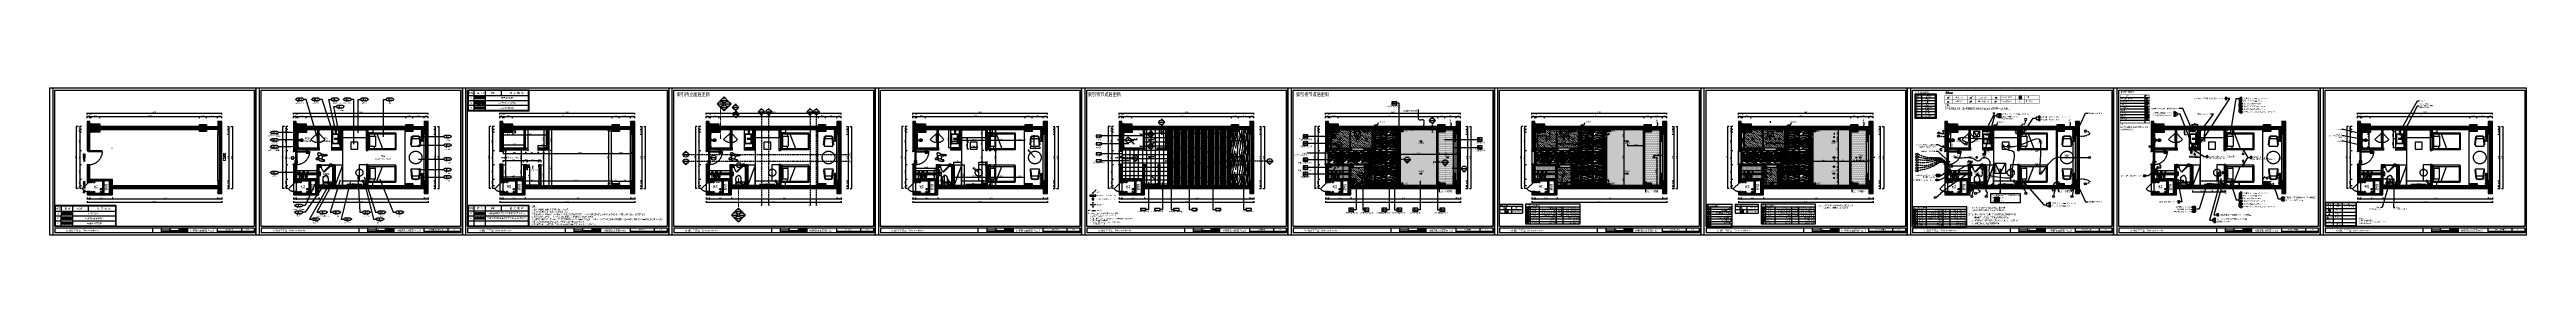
# Paper-space layout 'Layout1' of a CAD drawing. Header units: millimetres. Extents: x -928 to 4112, y -6297 to -6000.
# The model-space entities are those that its viewports show. They can reach past a viewport. Long polylines and large blocks are cut down to what shows.
import ezdxf
from ezdxf.enums import TextEntityAlignment as Align
from ezdxf.lldxf.tags import DXFTag

# ---------------------------------------------------------------- set-up
doc = ezdxf.new("R2010")
doc.units = ezdxf.units.MM
doc.header["$LTSCALE"] = 250
for name, pattern in [('ACAD_ISO03W100', [30, 12, -18]), ('CENTER', [50.8, 31.75, -6.35, 6.35, -6.35]), ('CONTINOUS', [0]), ('DASH', [0.35, 0.25, -0.1]), ('DOT', [0.25, 0, -0.25]), ('HIDDEN', [0.375, 0.25, -0.125])]:
    doc.linetypes.add(name, pattern=pattern)
doc.layers.get('Defpoints').update_dxf_attribs({"color": 250})
for name, color, linetype in [('0-台阶', 138, 'Continuous'), ('0-图例', 3, 'Continuous'), ('0-强弱电箱', 140, 'Continuous'), ('0-水点位', 2, 'Continuous'), ('0-水管', 1, 'ACAD_ISO03W100'), ('0-窗帘', 16, 'Continuous'), ('0-辅助线', 1, 'DOT'), ('0-道具索引', 1, 'Continuous'), ('0-高差', 146, 'Continuous'), ('01-原始砖砌筑间隔墙', 6, 'Continuous'), ('01-原始结构承重墙柱', 6, 'Continuous'), ('01-原始钢筋混凝土加固墙柱', 6, 'Continuous'), ('04-01 洁具-地漏', 251, 'DASH'), ('10-01 标注', 146, 'Continuous'), ('13-14末端点位', 1, 'Continuous'), ('_0', 7, 'Continuous'), ('A-Wind-Text', 11, 'Continuous'), ('A-剪力柱体填充', 251, 'Continuous'), ('A-建筑墙体填充', 45, 'Continuous'), ('A-建筑文字', 7, 'Continuous'), ('A-建筑门', 1, 'Continuous'), ('A-建筑门-不显示', 1, 'Continuous'), ('A—文字索引', 40, 'Continuous'), ('C-天花检修风口', 134, 'Continuous'), ('C-天花轮廓线', 4, 'Continuous'), ('CON-完成面标注', 66, 'Continuous'), ('CON-施工文字', 150, 'Continuous'), ('CON-施工标注', 66, 'Continuous'), ('CON-施工标注-道具放大标注', 7, 'Continuous'), ('CON-施工标注-道具标注', 66, 'Continuous'), ('CON-施工索引', 150, 'Continuous'), ('D-TEXT', 1, 'Continuous'), ('DOOR-门', 32, 'Continuous'), ('DOOR-门开启线', 8, 'DASH'), ('DOOR-门框、门套', 22, 'Continuous'), ('E-RCU', 3, 'CONTINOUS'), ('ELV', 8, 'Continuous'), ('EQUIP_喷头', 150, 'Continuous'), ('FL-铺地线尺寸', 66, 'Continuous'), ('FMW-固定装饰-不到顶', 150, 'DASH'), ('FU-活动家具', 36, 'Continuous'), ('GL-玻璃窗线', 5, 'Continuous'), ('GND-地面材质填充', 251, 'Continuous'), ('GND-地面造型线', 124, 'Continuous'), ('I-FLOOR', 8, 'HIDDEN'), ('K-开关', 4, 'Continuous'), ('MEPM - AFA - EQUIP', 2, 'Continuous'), ('P-switch', 4, 'Continuous'), ('P-台盆台面', 142, 'Continuous'), ('P-固定家具（悬空）', 45, 'Continuous'), ('P-固定家具（落地到顶）', 40, 'Continuous'), ('P-固定家具（落地）', 33, 'Continuous'), ('P-完成面', 3, 'Continuous'), ('P-新建轻钢龙骨隔墙填充', 251, 'Continuous'), ('P-新砌墙体', 7, 'Continuous'), ('P-新砌轻质砌块砖填充', 251, 'Continuous'), ('P-木构造型', 40, 'Continuous'), ('P-洁具', 136, 'DASH'), ('P-洁具-地漏', 16, 'DASH'), ('P-洁具-地漏-隐形', 138, 'DASH'), ('P-活动家具', 39, 'DASH'), ('P-淋浴隔断', 5, 'Continuous'), ('P-淋浴隔断-门', 152, 'Continuous'), ('S 插座 尺寸', 141, 'Continuous'), ('S 插座 底盒', 61, 'Continuous'), ('S 插座 弱电', 5, 'Continuous'), ('S 插座 强电', 1, 'Continuous'), ('S-LIGHT', 30, 'Continuous'), ('W-文字', 150, 'Continuous'), ('YY-PL-地面铺贴标注', 5, 'Continuous')]:
    doc.layers.add(name, color=color, linetype=linetype)
for name, color, linetype, lineweight in [('C-5消防', 150, 'Continuous', 5), ('C-5空调', 150, 'Continuous', 5), ('C-7天花文字', 61, 'Continuous', 20), ('E-4插座', 4, 'Continuous', 15), ('MEPM-ELV-EQUIP-SEC', 6, 'Continuous', 25), ('P-8家具文字', 61, 'Continuous', 20), ('P-区域文字', 2, 'Continuous', 0), ('SL-Refe Line', 130, 'CENTER', 0)]:
    doc.layers.add(name, color=color, linetype=linetype, lineweight=lineweight)
for name, color, linetype, true_color in [('C-天花造型示意', 230, 'Continuous', 0xff007f), ('E-开关点位', 150, 'CONTINOUS', 0x007fff), ('E-开关连线', 1, 'HIDDEN', 0xff0000), ('P-legend', 230, 'Continuous', 0xff007f), ('P-小夜灯', 20, 'Continuous', 0xff3f00)]:
    doc.layers.add(name, color=color, linetype=linetype, true_color=true_color)
doc.styles.add('08.YBC-索引字体', font='dim.shx', dxfattribs={"width": 0.8, "height": 2.5})
doc.styles.add('08.YZD-索引字体', font='arial.ttf', dxfattribs={"width": 0.8, "height": 2.5})
doc.styles.add('_TCH_WINDOW', font='SIMPLEX', dxfattribs={"bigfont": 'GBCBIG'})
doc.styles.add('_TEL_ATTDEF', font='GBENOR', dxfattribs={"width": 0.8, "height": 3, "bigfont": 'GBCBIG'})
doc.styles.add('_TEL_DIM', font='SIMPLEX', dxfattribs={"width": 0.8, "height": 3.5, "bigfont": 'HZTXT'})
doc.styles.add('biaozhu', font='', dxfattribs={"width": 0.7})
doc.styles.add('BLOCK$0$Standard', font='arial.ttf')
doc.styles.add('DP-01', font='')
doc.styles.add('FXXX-新宋体', font='', dxfattribs={"width": 0.85, "bigfont": 'gbcbig.shx'})
doc.styles.add('HT', font='Microsoft YaHei.ttf', dxfattribs={"width": 0.7})
doc.styles.add('HZ', font='', dxfattribs={"width": 0.8, "height": 0.8})
doc.styles.add('LABLE', font='romanc.shx')
doc.styles.add('MtXpl__1', font='')
doc.styles.add('PUA-尺寸标高', font='cityb___.ttf', dxfattribs={"width": 0.8})
doc.styles.add('PUA-材料标注', font='', dxfattribs={"width": 0.6})
doc.styles.add('PUAA-尺寸标高', font='cityb___.ttf', dxfattribs={"width": 0.8})
doc.styles.add('PUAS-材料标注', font='', dxfattribs={"width": 0.6})
doc.styles.add('RIGI中文', font='Microsoft YaHei.ttf')
doc.styles.add('SD-Text-GB', font='gbenor.shx', dxfattribs={"width": 0.8, "bigfont": 'gbcbig.shx'})
doc.styles.get("Standard").update_dxf_attribs({"font": ''})
doc.styles.add('TITLE_黑体', font='simhei.ttf')
doc.styles.add('WORD-3', font='')
doc.styles.add('XY', font='SIMYOU.TTF', dxfattribs={"width": 0.8})
doc.styles.add('YQ_DIM', font='SUPEROS.SHX', dxfattribs={"width": 0.8, "bigfont": 'HZDX.SHX'})
doc.styles.add('ZTA-A-DIMS', font='GBENOR', dxfattribs={"width": 0.8, "bigfont": 'GBCBIG'})
doc.styles.add('中文', font='Microsoft YaHei.ttf')
doc.styles.add('宋体', font='', dxfattribs={"width": 0.8, "height": 2.5})
doc.styles.add('汉字', font='NSimSun.ttf', dxfattribs={"width": 0.8})
doc.styles.add('黑体', font='simhei.ttf', dxfattribs={"width": 0.8, "height": 2.5})
doc.styles.get('biaozhu').set_extended_font_data('SimSun')
doc.styles.get('DP-01').set_extended_font_data('SimSun')
doc.styles.get('FXXX-新宋体').set_extended_font_data('SimSun')
doc.styles.get('HZ').set_extended_font_data('SimSun')
doc.styles.get('MtXpl__1').set_extended_font_data('SimSun')
doc.styles.get('PUA-材料标注').set_extended_font_data('SimSun')
doc.styles.get('PUAS-材料标注').set_extended_font_data('SimSun')
doc.styles.get('Standard').set_extended_font_data('SimSun')
doc.styles.get('WORD-3').set_extended_font_data('SimSun')
doc.styles.get('宋体').set_extended_font_data('SimSun')
tags = doc.linetypes.add('L1', pattern='A,0.5,-0.2,["L1",Standard,S=0.1,R=0,X=-0.1,Y=-0.05],-0.2', length=0.9).pattern_tags.tags
tags[6] = DXFTag(74, 10)
tags = doc.linetypes.add('L2', pattern='A,0.5,-0.2,["L2",Standard,S=0.1,R=0,X=-0.1,Y=-0.05],-0.2', length=0.9).pattern_tags.tags
tags[6] = DXFTag(74, 10)
tags = doc.linetypes.add('L3', pattern='A,0.5,-0.2,["L3",Standard,S=0.1,R=0,X=-0.1,Y=-0.05],-0.2', length=0.9).pattern_tags.tags
tags[6] = DXFTag(74, 10)
tags = doc.linetypes.add('L4', pattern='A,0.5,-0.2,["L4",Standard,S=0.1,R=0,X=-0.1,Y=-0.05],-0.2', length=0.9).pattern_tags.tags
tags[6] = DXFTag(74, 10)
doc.linetypes.add('LED', pattern='A,0.5,-0.2,["LED",Standard,S=0.2,R=0,X=-0.2,Y=-0.1],-0.2', length=0.9)
doc.linetypes.add('LED_LINE', pattern='A,12.7,-5.08,["LED",Standard,S=2.54,R=0,X=-2.54,Y=-1.27],-6.35', length=24.13)
doc.dimstyles.new('1-1-1', dxfattribs={"dimtxt": 2.5, "dimasz": 0.8, "dimexe": 0.6, "dimexo": 0.6, "dimgap": 0.6, "dimtad": 1, "dimdec": 0, "dimdsep": 46, "dimtxsty": 'PUA-尺寸标高', "dimblk": 'ARCHTICK', "dimcen": 1.8, "dimclrd": 66, "dimclre": 66, "dimclrt": 66, "dimadec": 0, "dimazin": 0, "dimtfac": 1.5, "dimtdec": 0, "dimtix": 1, "dimtmove": 2, "dimatfit": 3, "dimldrblk": 'ARROWS', "dimfxl": 3, "dimfxlon": 1, "dimtolj": 1, "dimtzin": 0, "dimarcsym": 0})
doc.dimstyles.new('PUA 1-35', dxfattribs={"dimscale": 35, "dimtxt": 2.35, "dimasz": 0.8, "dimexe": 0.6, "dimexo": 0.6, "dimgap": 0.5, "dimtad": 1, "dimdec": 0, "dimrnd": 5, "dimdsep": 46, "dimtxsty": 'PUA-尺寸标高', "dimblk": 'ARCHTICK', "dimcen": 1.8, "dimclrd": 66, "dimclre": 66, "dimclrt": 66, "dimadec": 0, "dimazin": 0, "dimtfac": 1.5, "dimtdec": 0, "dimtix": 1, "dimtmove": 2, "dimatfit": 3, "dimldrblk": 'ARROWS', "dimfxl": 3, "dimfxlon": 1, "dimtolj": 1, "dimtzin": 0, "dimarcsym": 0})
doc.dimstyles.new('yq1', dxfattribs={"dimtxt": 3, "dimasz": 1, "dimexe": 1.5, "dimexo": 3, "dimgap": 0.5, "dimtad": 1, "dimdec": 0, "dimdsep": 46, "dimtxsty": 'YQ_DIM', "dimblk": 'YQTICK', "dimcen": 0, "dimclrd": 256, "dimclre": 256, "dimclrt": 7, "dimadec": 1, "dimazin": 2, "dimtfac": 1, "dimtdec": 4, "dimtix": 1, "dimtmove": 2, "dimatfit": 2, "dimfxl": 1, "dimtolj": 1, "dimtzin": 0, "dimarcsym": 0})
pattern_1 = [(45, (-200051.383, 376787.57), (-22.4506403, 22.4506403), []), (45, (-200028.932, 376787.57), (-22.4506403, 22.4506403), [39.6875, -7.9375, 0, -7.9375])]
pattern_2 = [(180, (211925.96, -574177.83), (-90, -180), [0, -180]), (180, (212031.26, -574153.53), (-90, -180), [0, -180]), (180, (211972.76, -574151.73), (-90, -180), [0, -180]), (180, (211908.86, -574204.83), (-90, -180), [0, -180]), (180, (211983.56, -574142.73), (-90, -180), [0, -180]), (180, (211890.86, -574318.23), (-90, -180), [0, -180]), (180, (211945.76, -574303.83), (-90, -180), [0, -180]), (180, (211916.96, -574281.33), (-90, -180), [0, -180]), (180, (212063.66, -574277.73), (-90, -180), [0, -180]), (180, (211975.46, -574269.63), (-90, -180), [0, -180]), (180, (212009.66, -574223.73), (-90, -180), [0, -180]), (180, (212007.86, -574156.23), (-90, -180), [0, -180]), (180, (211940.36, -574149.03), (-90, -180), [0, -180]), (180, (211890.86, -574228.23), (-90, -180), [0, -180]), (180, (212059.16, -574200.33), (-90, -180), [0, -180]), (180, (212043.86, -574230.93), (-90, -180), [0, -180]), (180, (211973.66, -574218.33), (-90, -180), [0, -180]), (180, (211998.86, -574192.23), (-90, -180), [0, -180]), (180, (212013.26, -574251.63), (-90, -180), [0, -180]), (180, (211990.76, -574319.13), (-90, -180), [0, -180]), (180, (212051.96, -574162.53), (-90, -180), [0, -180]), (180, (211952.96, -574282.23), (-90, -180), [0, -180]), (180, (212036.66, -574284.93), (-90, -180), [0, -180]), (180, (212051.06, -574308.33), (-90, -180), [0, -180]), (310.601294, (211901.918, -574261.87), (449.99999503, -540.00000236), [7.90247, -3311.1333]), (198.434949, (211914.776, -574265.3), (-449.9999983, -179.9999987), [8.13157, -1130.28837]), (270, (211914.78, -574257.58), (-90, -180), [7.71429, -352.2857]), (341.565051, (211907.06, -574255.013), (450.0000023, -179.9999866), [8.13157, -1130.28837]), (233.130102, (211907.06, -574255.013), (-90, -180), [8.57143, -891.42855]), (315, (211900.204, -574163.3), (90.00001, -179.999988), [7.2731, -501.84378]), (225, (211910.49, -574163.3), (-90, -180), [7.2731, -501.84378]), (315, (211905.35, -574158.156), (90.00001, -179.999988), [7.2731, -501.84378]), (225, (211905.35, -574158.156), (-90, -180), [7.2731, -501.84378]), (296.56505, (211986.78, -574284.16), (2e-05, -359.99999), [9.58315, -191.66295]), (360, (211991.06, -574292.73), (90, -180), [10.28571, -169.71427]), (243.43495, (212005.63, -574284.16), (-8e-07, -360), [9.58315, -191.66295]), (296.56505, (212001.35, -574275.58), (2e-05, -359.99999), [9.58315, -191.66295]), (180, (212001.35, -574275.58), (-90, -180), [10.28571, -169.71427]), (243.43495, (211991.06, -574275.58), (-8e-07, -360), [9.58315, -191.66295]), (287.102728, (211919.061, -574223.299), (269.99998968, -900.00000145), [11.6584, -4884.87075]), (323.972626, (211922.49, -574234.442), (1709.9999783, -1259.9999986), [11.6584, -2436.606]), (360, (211931.92, -574241.3), (90, -180), [11.14286, -168.85713]), (216.027373, (211952.49, -574234.442), (-1709.9999874, -1259.9999864), [11.6584, -2436.606]), (251.565051, (211955.918, -574224.156), (-270.0000014, -899.9999985), [10.8421, -1127.57784]), (287.102728, (211952.49, -574213.013), (269.99998968, -900.00000145), [11.6584, -4884.87075]), (323.972626, (211943.061, -574206.156), (1709.9999783, -1259.9999986), [11.6584, -2436.606]), (180, (211943.06, -574206.16), (-90, -180), [11.14286, -168.85713]), (216.027373, (211931.918, -574206.156), (-1709.9999874, -1259.9999864), [11.6584, -2436.606]), (251.565051, (211922.49, -574213.013), (-270.0000014, -899.9999985), [10.8421, -1127.57784]), (330.255118, (211917.347, -574307.299), (270.0000006, -179.9999978), [6.9105, -1444.29588]), (270, (211923.35, -574303.87), (-90, -180), [6.85714, -353.14283]), (209.744881, (211923.347, -574303.87), (-270.0000002, -179.9999992), [6.9105, -1444.29588]), (296.56505, (211959.35, -574179.58), (2e-05, -359.99999), [9.58315, -191.66295]), (348.690067, (211963.633, -574188.156), (810.0000006, -179.9999955), [8.74118, -1826.90565]), (221.185925, (211979.061, -574183.87), (-2249.99998637, -1979.9999827), [9.11155, -3817.7406]), (270, (211979.06, -574175.3), (-90, -180), [8.57143, -351.42855]), (318.814074, (211972.204, -574169.299), (2249.99996, -1980.0000126), [9.11155, -3817.7406]), (196.699244, (211972.204, -574169.299), (-2969.99997765, -899.99999057), [8.94884, -3749.56125]), (240.945396, (211963.633, -574171.87), (-89.99999976, -179.9999984), [8.82483, -3697.60185]), (289.983106, (212034.7755, -574255.013), (450.0000017, -1259.99999667), [10.0326, -4203.65925]), (335.556045, (212038.204, -574264.442), (1170.00000446, -539.99998878), [10.3569, -4339.53945]), (204.4439547, (212057.061, -574264.442), (-1170.00000058, -539.9999974), [10.3569, -4339.53945]), (250.0168934, (212060.49, -574255.013), (-450.00000136, -1259.99999687), [10.0326, -4203.65925]), (289.983106, (212057.061, -574245.5845), (450.0000017, -1259.99999667), [10.0326, -4203.65925]), (340.016893, (212047.633, -574242.156), (450.0000003, -179.9999918), [10.0326, -2096.81325]), (199.9831065, (212047.633, -574242.156), (-449.9999975, -179.9999997), [10.0326, -2096.81325]), (250.0168934, (212038.204, -574245.5845), (-450.00000136, -1259.99999687), [10.0326, -4203.65925]), (302.005383, (211967.918, -574238.727), (90.000012, -179.9999908), [8.08627, -1690.0302]), (198.434949, (211979.918, -574243.013), (-449.9999983, -179.9999987), [8.13157, -1130.28837]), (270, (211979.92, -574235.3), (-90, -180), [7.71429, -352.2857]), (341.565051, (211972.204, -574232.727), (450.0000023, -179.9999866), [8.13157, -1130.28837]), (234.462322, (211972.204, -574232.727), (-629.9999991, -899.99999865), [7.37342, -3089.46345]), (296.56505, (212020.2, -574195.01), (2e-05, -359.99999), [9.58315, -191.66295]), (360, (212024.49, -574203.58), (90, -180), [9.42857, -170.57142]), (239.036243, (212039.061, -574195.013), (-90.0000003, -179.9999991), [9.99592, -2089.1466]), (300.963756, (212033.918, -574186.442), (90.0000123, -179.9999917), [9.99592, -2089.1466]), (180, (212033.92, -574186.44), (-90, -180), [9.42857, -170.57142]), (243.43495, (212024.49, -574186.44), (-8e-07, -360), [9.58315, -191.66295])]
pattern_3 = [(180, (197275.96, -572177.86), (-90, -180), [0, -180]), (180, (197381.26, -572153.56), (-90, -180), [0, -180]), (180, (197322.76, -572151.76), (-90, -180), [0, -180]), (180, (197258.86, -572204.86), (-90, -180), [0, -180]), (180, (197333.56, -572142.76), (-90, -180), [0, -180]), (180, (197240.86, -572318.26), (-90, -180), [0, -180]), (180, (197295.76, -572303.86), (-90, -180), [0, -180]), (180, (197266.96, -572281.36), (-90, -180), [0, -180]), (180, (197413.66, -572277.76), (-90, -180), [0, -180]), (180, (197325.46, -572269.66), (-90, -180), [0, -180]), (180, (197359.66, -572223.76), (-90, -180), [0, -180]), (180, (197357.86, -572156.26), (-90, -180), [0, -180]), (180, (197290.36, -572149.06), (-90, -180), [0, -180]), (180, (197240.86, -572228.26), (-90, -180), [0, -180]), (180, (197409.16, -572200.36), (-90, -180), [0, -180]), (180, (197393.86, -572230.96), (-90, -180), [0, -180]), (180, (197323.66, -572218.36), (-90, -180), [0, -180]), (180, (197348.86, -572192.26), (-90, -180), [0, -180]), (180, (197363.26, -572251.66), (-90, -180), [0, -180]), (180, (197340.76, -572319.16), (-90, -180), [0, -180]), (180, (197401.96, -572162.56), (-90, -180), [0, -180]), (180, (197302.96, -572282.26), (-90, -180), [0, -180]), (180, (197386.66, -572284.96), (-90, -180), [0, -180]), (180, (197401.06, -572308.36), (-90, -180), [0, -180]), (310.601294, (197251.918, -572261.906), (449.99999503, -540.00000236), [7.90247, -3311.1333]), (198.434949, (197264.776, -572265.334), (-449.9999983, -179.9999987), [8.13157, -1130.28837]), (270, (197264.78, -572257.62), (-90, -180), [7.71429, -352.2857]), (341.565051, (197257.06, -572255.05), (450.0000023, -179.9999866), [8.13157, -1130.28837]), (233.130102, (197257.06, -572255.05), (-90, -180), [8.57143, -891.42855]), (315, (197250.204, -572163.334), (90.00001, -179.999988), [7.2731, -501.84378]), (225, (197260.49, -572163.334), (-90, -180), [7.2731, -501.84378]), (315, (197255.35, -572158.19), (90.00001, -179.999988), [7.2731, -501.84378]), (225, (197255.35, -572158.19), (-90, -180), [7.2731, -501.84378]), (296.56505, (197336.78, -572284.19), (2e-05, -359.99999), [9.58315, -191.66295]), (360, (197341.06, -572292.76), (90, -180), [10.28571, -169.71427]), (243.43495, (197355.63, -572284.19), (-8e-07, -360), [9.58315, -191.66295]), (296.56505, (197351.35, -572275.62), (2e-05, -359.99999), [9.58315, -191.66295]), (180, (197351.35, -572275.62), (-90, -180), [10.28571, -169.71427]), (243.43495, (197341.06, -572275.62), (-8e-07, -360), [9.58315, -191.66295]), (287.102728, (197269.061, -572223.3345), (269.99998968, -900.00000145), [11.6584, -4884.87075]), (323.972626, (197272.49, -572234.477), (1709.9999783, -1259.9999986), [11.6584, -2436.606]), (360, (197281.92, -572241.33), (90, -180), [11.14286, -168.85713]), (216.027373, (197302.49, -572234.477), (-1709.9999874, -1259.9999864), [11.6584, -2436.606]), (251.565051, (197305.918, -572224.192), (-270.0000014, -899.9999985), [10.8421, -1127.57784]), (287.102728, (197302.49, -572213.049), (269.99998968, -900.00000145), [11.6584, -4884.87075]), (323.972626, (197293.061, -572206.192), (1709.9999783, -1259.9999986), [11.6584, -2436.606]), (180, (197293.06, -572206.2), (-90, -180), [11.14286, -168.85713]), (216.027373, (197281.918, -572206.192), (-1709.9999874, -1259.9999864), [11.6584, -2436.606]), (251.565051, (197272.49, -572213.05), (-270.0000014, -899.9999985), [10.8421, -1127.57784]), (330.255118, (197267.347, -572307.334), (270.0000006, -179.9999978), [6.9105, -1444.29588]), (270, (197273.35, -572303.91), (-90, -180), [6.85714, -353.14283]), (209.744881, (197273.347, -572303.906), (-270.0000002, -179.9999992), [6.9105, -1444.29588]), (296.56505, (197309.35, -572179.62), (2e-05, -359.99999), [9.58315, -191.66295]), (348.690067, (197313.633, -572188.192), (810.0000006, -179.9999955), [8.74118, -1826.90565]), (221.185925, (197329.061, -572183.906), (-2249.99998637, -1979.9999827), [9.11155, -3817.7406]), (270, (197329.06, -572175.33), (-90, -180), [8.57143, -351.42855]), (318.814074, (197322.204, -572169.3345), (2249.99996, -1980.0000126), [9.11155, -3817.7406]), (196.699244, (197322.204, -572169.3345), (-2969.99997765, -899.99999057), [8.94884, -3749.56125]), (240.945396, (197313.633, -572171.906), (-89.99999976, -179.9999984), [8.82483, -3697.60185]), (289.983106, (197384.7755, -572255.049), (450.0000017, -1259.99999667), [10.0326, -4203.65925]), (335.556045, (197388.204, -572264.477), (1170.00000446, -539.99998878), [10.3569, -4339.53945]), (204.4439547, (197407.061, -572264.477), (-1170.00000058, -539.9999974), [10.3569, -4339.53945]), (250.0168934, (197410.49, -572255.049), (-450.00000136, -1259.99999687), [10.0326, -4203.65925]), (289.983106, (197407.061, -572245.62), (450.0000017, -1259.99999667), [10.0326, -4203.65925]), (340.016893, (197397.633, -572242.192), (450.0000003, -179.9999918), [10.0326, -2096.81325]), (199.9831065, (197397.633, -572242.192), (-449.9999975, -179.9999997), [10.0326, -2096.81325]), (250.0168934, (197388.204, -572245.62), (-450.00000136, -1259.99999687), [10.0326, -4203.65925]), (302.005383, (197317.918, -572238.763), (90.000012, -179.9999908), [8.08627, -1690.0302]), (198.434949, (197329.918, -572243.05), (-449.9999983, -179.9999987), [8.13157, -1130.28837]), (270, (197329.92, -572235.33), (-90, -180), [7.71429, -352.2857]), (341.565051, (197322.204, -572232.763), (450.0000023, -179.9999866), [8.13157, -1130.28837]), (234.462322, (197322.204, -572232.763), (-629.9999991, -899.99999865), [7.37342, -3089.46345]), (296.56505, (197370.2, -572195.05), (2e-05, -359.99999), [9.58315, -191.66295]), (360, (197374.49, -572203.62), (90, -180), [9.42857, -170.57142]), (239.036243, (197389.061, -572195.049), (-90.0000003, -179.9999991), [9.99592, -2089.1466]), (300.963756, (197383.918, -572186.477), (90.0000123, -179.9999917), [9.99592, -2089.1466]), (180, (197383.92, -572186.48), (-90, -180), [9.42857, -170.57142]), (243.43495, (197374.49, -572186.48), (-8e-07, -360), [9.58315, -191.66295])]
pattern_4 = [(45, (-201625.48, 31413.072), (-26.516504, 26.516504), [])]
pattern_5 = [(45, (270702.714, 8602.7), (33.6759605, 101.0278814), [47.625, -47.625, 0, -47.625, 0, -47.625])]
pattern_6 = [(0, (270702.7, 8602.7), (0, 1000), [200, -300, 100, -400]), (0, (271402.7, 8627.7), (0, 1000), [200, -800]), (0, (271302.7, 8677.7), (0, 1000), [100, -900]), (0, (270752.7, 8702.7), (0, 1000), [50, -700, 50, -200]), (0, (271102.7, 8752.7), (0, 1000), [200, -300, 50, -450]), (0, (270852.7, 8777.7), (0, 1000), [150, -850]), (0, (271102.7, 8802.7), (0, 1000), [300, -700]), (0, (270802.7, 8827.7), (0, 1000), [200, -800]), (0, (271202.7, 8852.7), (0, 1000), [500, -500]), (0, (270902.7, 8902.7), (0, 1000), [100, -300, 200, -400]), (0, (271602.7, 8927.7), (0, 1000), [200, -800]), (0, (271402.7, 8952.7), (0, 1000), [100, -900]), (0, (271202.7, 8977.7), (0, 1000), [100, -900]), (0, (270702.7, 9002.7), (0, 1000), [200, -800]), (0, (271202.7, 9027.7), (0, 1000), [200, -800]), (0, (271202.7, 9077.7), (0, 1000), [200, -200, 200, -400]), (0, (271002.7, 9127.7), (0, 1000), [100, -500, 200, -200]), (0, (271202.7, 9152.7), (0, 1000), [300, -700]), (0, (271202.7, 9202.7), (0, 1000), [200, -800]), (0, (270802.7, 9227.7), (0, 1000), [300, -400, 100, -200]), (0, (270802.7, 9277.7), (0, 1000), [500, -500]), (0, (271402.7, 9302.7), (0, 1000), [100, -900]), (0, (271102.7, 9327.7), (0, 1000), [200, -800]), (0, (270902.7, 9352.7), (0, 1000), [100, -400, 100, -400]), (0, (270802.7, 9377.7), (0, 1000), [100, -300, 200, -400]), (0, (271002.7, 9402.7), (0, 1000), [100, -500, 100, -300]), (0, (271202.7, 9427.7), (0, 1000), [300, -700]), (0, (270802.7, 9477.7), (0, 1000), [200, -800]), (0, (271302.7, 9502.7), (0, 1000), [100, -900]), (0, (271502.7, 9527.7), (0, 1000), [100, -900]), (14.03624, (271402.71, 8677.7), (1000, -4e-08), [103, -4020.1055]), (14.03624, (271502.71, 8902.7), (1000, -4e-08), [103, -4020.1055]), (14.03624, (271402.71, 9502.7), (1000, -4e-08), [103, -4020.1055]), (14.03624, (271102.71, 9127.7), (1000, -4e-08), [103, -4020.1055]), (14.03624, (271302.71, 9277.7), (1000, -4e-08), [103, -4020.1055]), (14.03624, (271402.71, 9202.7), (1000, -4e-08), [103, -4020.1055]), (14.03624, (270902.71, 9377.7), (1000, -4e-08), [103, -4020.1055]), (14.03624, (271302.71, 9327.7), (1000, -4e-08), [103, -4020.1055]), (14.03624, (271502.71, 8952.7), (1000, -4e-08), [206, -3917.1055]), (14.03624, (271402.71, 9027.7), (1000, -4e-08), [206, -3917.1055]), (14.03624, (271402.71, 9077.7), (1000, -4e-08), [206, -3917.1055]), (165.96376, (271102.71, 8752.7), (-1000, -4e-08), [103, -206, 103, -3711.1055]), (165.96376, (270902.71, 8902.7), (-1000, -4e-08), [103, -4020.1055]), (165.96376, (270902.71, 9352.7), (-1000, -4e-08), [206, -3917.1055]), (194.03624, (271402.71, 8627.7), (-1000, 4e-08), [103, -4020.1055]), (345.96376, (271602.71, 8627.7), (1000, 4e-08), [103, -4020.1055]), (345.96376, (271302.71, 8977.7), (1000, 4e-08), [103, -4020.1055]), (345.96376, (271502.71, 9152.7), (1000, 4e-08), [103, -4020.1055]), (345.96376, (271102.71, 9227.7), (1000, 4e-08), [103, -4020.1055]), (345.96376, (271002.71, 9352.7), (1000, 4e-08), [103, -4020.1055]), (345.96376, (271102.71, 9402.7), (1000, 4e-08), [103, -4020.1055]), (345.96376, (271102.71, 9227.7), (1000, 4e-08), [103, -4020.1055]), (345.96376, (271402.71, 9377.7), (1000, 4e-08), [412, -3711.1055]), (345.96376, (270802.71, 8702.7), (1000, 4e-08), [412, -3711.1055]), (345.96376, (270902.71, 8777.7), (1000, 4e-08), [412, -3711.1055]), (345.96376, (271002.71, 8827.7), (1000, 4e-08), [103, -206, 206, -3608.1055]), (345.96376, (271002.71, 8902.7), (1000, 4e-08), [206, -206, 206, -3505.1055]), (345.96376, (270902.71, 9002.7), (1000, 4e-08), [412, -3711.1055]), (345.96376, (270802.71, 9077.7), (1000, 4e-08), [412, -3711.1055]), (345.96376, (270802.71, 9127.7), (1000, 4e-08), [412, -3711.1055]), (345.96376, (271502.71, 9427.7), (1000, 4e-08), [103, -4020.1055]), (345.96377, (271602.71, 9527.7), (1000, 0.00019), [206, -3917.1055]), (345.96377, (271002.71, 9477.7), (1000, 0.00019), [206, -3917.1055]), (345.96376, (270902.71, 8602.7), (1000, 2e-05), [412, -3711.1055]), (345.96376, (271502.71, 9302.7), (1000, 2e-05), [309, -3814.1055]), (345.96376, (271602.71, 9227.7), (1000, 2e-05), [618, -3505.1055])]
pattern_7 = [(0, (270702.714, 8602.698), (18.75, 37.5), [0, -37.5])]
pattern_8 = [(90, (270702.7, 8602.7), (-1000, 6e-14), [200, -300, 100, -400]), (90, (270677.7, 9302.7), (-1000, 6e-14), [200, -800]), (90, (270627.7, 9202.7), (-1000, 6e-14), [100, -900]), (90, (270602.7, 8652.7), (-1000, 6e-14), [50, -700, 50, -200]), (90, (270552.7, 9002.7), (-1000, 6e-14), [200, -300, 50, -450]), (90, (270527.7, 8752.7), (-1000, 6e-14), [150, -850]), (90, (270502.7, 9002.7), (-1000, 6e-14), [300, -700]), (90, (270477.7, 8702.7), (-1000, 6e-14), [200, -800]), (90, (270452.7, 9102.7), (-1000, 6e-14), [500, -500]), (90, (270402.7, 8802.7), (-1000, 6e-14), [100, -300, 200, -400]), (90, (270377.7, 9502.7), (-1000, 6e-14), [200, -800]), (90, (270352.7, 9302.7), (-1000, 6e-14), [100, -900]), (90, (270327.7, 9102.7), (-1000, 6e-14), [100, -900]), (90, (270302.7, 8602.7), (-1000, 6e-14), [200, -800]), (90, (270277.7, 9102.7), (-1000, 6e-14), [200, -800]), (90, (270227.7, 9102.7), (-1000, 6e-14), [200, -200, 200, -400]), (90, (270177.7, 8902.7), (-1000, 6e-14), [100, -500, 200, -200]), (90, (270152.7, 9102.7), (-1000, 6e-14), [300, -700]), (90, (270102.7, 9102.7), (-1000, 6e-14), [200, -800]), (90, (270077.7, 8702.7), (-1000, 6e-14), [300, -400, 100, -200]), (90, (270027.7, 8702.7), (-1000, 6e-14), [500, -500]), (90, (270002.7, 9302.7), (-1000, 6e-14), [100, -900]), (90, (269977.7, 9002.7), (-1000, 6e-14), [200, -800]), (90, (269952.7, 8802.7), (-1000, 6e-14), [100, -400, 100, -400]), (90, (269927.7, 8702.7), (-1000, 6e-14), [100, -300, 200, -400]), (90, (269902.7, 8902.7), (-1000, 6e-14), [100, -500, 100, -300]), (90, (269877.7, 9102.7), (-1000, 6e-14), [300, -700]), (90, (269827.7, 8702.7), (-1000, 6e-14), [200, -800]), (90, (269802.7, 9202.7), (-1000, 6e-14), [100, -900]), (90, (269777.7, 9402.7), (-1000, 6e-14), [100, -900]), (104.03624, (270627.71, 9302.7), (4e-08, 1000), [103, -4020.1055]), (104.03624, (270402.71, 9402.7), (4e-08, 1000), [103, -4020.1055]), (104.03624, (269802.71, 9302.7), (4e-08, 1000), [103, -4020.1055]), (104.03624, (270177.71, 9002.7), (4e-08, 1000), [103, -4020.1055]), (104.03624, (270027.71, 9202.7), (4e-08, 1000), [103, -4020.1055]), (104.03624, (270102.71, 9302.7), (4e-08, 1000), [103, -4020.1055]), (104.03624, (269927.71, 8802.7), (4e-08, 1000), [103, -4020.1055]), (104.03624, (269977.71, 9202.7), (4e-08, 1000), [103, -4020.1055]), (104.03624, (270352.71, 9402.7), (4e-08, 1000), [206, -3917.1055]), (104.03624, (270277.71, 9302.7), (4e-08, 1000), [206, -3917.1055]), (104.03624, (270227.71, 9302.7), (4e-08, 1000), [206, -3917.1055]), (255.96376, (270552.71, 9002.7), (4e-08, -1000), [103, -206, 103, -3711.1055]), (255.96376, (270402.71, 8802.7), (4e-08, -1000), [103, -4020.1055]), (255.96376, (269952.71, 8802.7), (4e-08, -1000), [206, -3917.1055]), (284.03624, (270677.71, 9302.7), (-4e-08, -1000), [103, -4020.1055]), (75.96376, (270677.71, 9502.7), (-4e-08, 1000), [103, -4020.1055]), (75.96376, (270327.71, 9202.7), (-4e-08, 1000), [103, -4020.1055]), (75.96376, (270152.71, 9402.7), (-4e-08, 1000), [103, -4020.1055]), (75.96376, (270077.71, 9002.7), (-4e-08, 1000), [103, -4020.1055]), (75.96376, (269952.71, 8902.7), (-4e-08, 1000), [103, -4020.1055]), (75.96376, (269902.71, 9002.7), (-4e-08, 1000), [103, -4020.1055]), (75.96376, (270077.71, 9002.7), (-4e-08, 1000), [103, -4020.1055]), (75.96376, (269927.71, 9302.7), (-4e-08, 1000), [412, -3711.1055]), (75.96376, (270602.71, 8702.7), (-4e-08, 1000), [412, -3711.1055]), (75.96376, (270527.71, 8802.7), (-4e-08, 1000), [412, -3711.1055]), (75.96376, (270477.71, 8902.7), (-4e-08, 1000), [103, -206, 206, -3608.1055]), (75.96376, (270402.71, 8902.7), (-4e-08, 1000), [206, -206, 206, -3505.1055]), (75.96376, (270302.71, 8802.7), (-4e-08, 1000), [412, -3711.1055]), (75.96376, (270227.71, 8702.7), (-4e-08, 1000), [412, -3711.1055]), (75.96376, (270177.71, 8702.7), (-4e-08, 1000), [412, -3711.1055]), (75.96376, (269877.71, 9402.7), (-4e-08, 1000), [103, -4020.1055]), (75.96377, (269777.71, 9502.7), (-0.00019, 1000), [206, -3917.1055]), (75.96377, (269827.71, 8902.7), (-0.00019, 1000), [206, -3917.1055]), (75.96376, (270702.71, 8802.7), (-2e-05, 1000), [412, -3711.1055]), (75.96376, (270002.71, 9402.7), (-2e-05, 1000), [309, -3814.1055]), (75.96376, (270077.71, 9502.7), (-2e-05, 1000), [618, -3505.1055])]

# ---------------------------------------------------------------- blocks, each defined once
blk = doc.blocks.new('A3-Tk')
at = {"layer": '_0', "color": 150}
for p, q in [((7.1, 0), (7.1, 297)), ((416.5, 13.3), (10.6, 13.3)), ((10.6, 13.3), (10.6, 3.5)), ((416.5, 3.5), (10.6, 3.5)), ((209.2, 13.3), (209.2, 3.5)), ((226.9, 13.3), (226.9, 3.5)), ((226.9, 10.1), (244.5, 10.1)), ((226.9, 6.8), (244.5, 6.8)), ((244.5, 13.3), (244.5, 3.5)), ((244.5, 8.4), (280.8, 8.4)), ((244.5, 6), (280.8, 6)), ((263.2, 13.3), (280.8, 13.3)), ((263.2, 13.3), (263.2, 3.5)), ((263.2, 10.9), (280.8, 10.9)), ((280.8, 13.3), (280.8, 3.5)), ((341.4, 13.3), (341.4, 3.5)), ((341.4, 7.5), (416.5, 7.5)), ((390.3, 13.3), (390.3, 3.5)), ((416.5, 13.3), (416.5, 3.5))]:
    blk.add_line(p, q, dxfattribs=at)
for points in [[(0, 0), (420, 0), (420, 297), (0, 297)], [(10.6, 293.5), (416.5, 293.5), (416.5, 16.9), (10.6, 16.9)]]:
    blk.add_lwpolyline(points, close=True, dxfattribs=at)
at = {"layer": '_0', "color": 4, "style": '中文'}
blk.add_text('臻·设计工作室   Dzin architects', height=3.535, dxfattribs=at).set_placement((66.4, 8.4), align=Align.MIDDLE_CENTER)
at = {"layer": '_0', "color": 150, "style": '中文'}
for s, height, p in [('APPROVED', 1.06, (227.3, 5.5)), ('DRAWN', 1.06, (227.3, 12)), ('CHECKED', 1.06, (227.3, 8.8)), ('COMPLETION DRAWING', 1.061, (245.1, 12)), ('CHECKED', 1.06, (245.1, 7.2)), ('APPROVED', 1.06, (245.1, 4.7)), ('DRAWN', 1.06, (245.1, 10.5)), ('REVISION', 1.06, (263.8, 12)), ('图名', 1.06, (341.8, 12)), ('比例', 1.06, (341.8, 6.1)), ('图纸编号', 1.06, (390.8, 12))]:
    blk.add_text(s, height=height, dxfattribs=at).set_placement(p)
at = {"layer": '_0', "color": 4, "style": '中文'}
for s, height, p in [('冈森度假酒店室内设计', 3.54, (311.1, 8.4)), ('2026.4', 2.12, (403.4, 5.5))]:
    blk.add_text(s, height=height, dxfattribs=at).set_placement(p, align=Align.MIDDLE)
for tag, p in [('DRAWING-TITLE_02', (365.8, 10.4)), ('SCALE', (365.8, 5.5)), ('SHEET-NO', (403.4, 10.4))]:
    blk.add_attdef(tag, text='', height=2.12, dxfattribs=at).set_placement(p, align=Align.MIDDLE_CENTER)
blk = doc.blocks.new('*U36')
at = {"linetype": 'ByBlock'}
h = blk.add_hatch(color=250, dxfattribs=at)
h.paths.add_polyline_path([(11.5, 8.2), (13.6, 8.2), (10.1, 11.7, -0.198912)])
h.paths.add_polyline_path([(10.1, 11.7), (6.5, 15.3), (3, 11.7, -0.414214)])
h.paths.add_polyline_path([(1.5, 8.2, -0.198912), (3, 11.7), (-0.5, 8.2)])
at = {"color": 0, "linetype": 'ByBlock'}
blk.add_line((1.5, 8.2), (11.5, 8.2), dxfattribs=at)
at = {"color": 0, "linetype": 'DASH', "ltscale": 0.05}
blk.add_line((11.5, 8.2), (341.1, 8.2), dxfattribs=at)
at = {"color": 0, "linetype": 'ByBlock'}
blk.add_lwpolyline([(11.5, 8.2), (13.6, 8.2), (6.5, 15.3), (-0.5, 8.2), (1.5, 8.2)], dxfattribs=at)
at = {"color": 0, "linetype": 'ByBlock', "const_width": 0.5}
blk.add_lwpolyline([(341.1, 8.2), (341.1, 12.2)], dxfattribs=at)
at = {"color": 0, "linetype": 'ByBlock'}
blk.add_circle((6.5, 8.2), 5, dxfattribs=at)
at = {"color": 7, "style": 'HT', "width": 0.7}
for tag, height, p in [('01', 2.5, (6.5, 10.4)), ('02', 2, (6.5, 6.4))]:
    blk.add_attdef(tag, text='', height=height, dxfattribs=at).set_placement(p, align=Align.MIDDLE_CENTER)
blk = doc.blocks.new('*U37')
at = {"linetype": 'ByBlock'}
h = blk.add_hatch(color=250, dxfattribs=at)
h.paths.add_polyline_path([(11.5, 8.2), (13.6, 8.2), (10.1, 4.7, 0.198912)])
h.paths.add_polyline_path([(10.1, 4.7), (6.5, 1.1), (3, 4.7, 0.414214)])
h.paths.add_polyline_path([(1.5, 8.2, 0.198912), (3, 4.7), (-0.5, 8.2)])
at = {"color": 0, "linetype": 'ByBlock'}
blk.add_line((1.5, 8.2), (11.5, 8.2), dxfattribs=at)
at = {"color": 0, "linetype": 'DASH', "ltscale": 0.05}
blk.add_line((11.5, 8.2), (341.1, 8.2), dxfattribs=at)
at = {"color": 0, "linetype": 'ByBlock'}
blk.add_lwpolyline([(11.5, 8.2), (13.6, 8.2), (6.5, 1.1), (-0.5, 8.2), (1.5, 8.2)], dxfattribs=at)
at = {"color": 0, "linetype": 'ByBlock', "const_width": 0.5}
blk.add_lwpolyline([(341.1, 8.2), (341.1, 4.2)], dxfattribs=at)
at = {"color": 0, "linetype": 'ByBlock'}
blk.add_circle((6.5, 8.2), 5, dxfattribs=at)
at = {"color": 7, "style": 'HT', "width": 0.7}
for tag, height, p in [('01', 2.5, (6.5, 10.4)), ('02', 2, (6.5, 6.4))]:
    blk.add_attdef(tag, text='', height=height, dxfattribs=at).set_placement(p, align=Align.MIDDLE_CENTER)
blk = doc.blocks.new('*U38')
at = {"linetype": 'ByBlock'}
h = blk.add_hatch(color=250, dxfattribs=at)
h.paths.add_polyline_path([(6.5, 3.2), (6.5, 1.1), (3, 4.7, 0.198912)])
h.paths.add_polyline_path([(3, 4.7), (-0.5, 8.2), (3, 11.7, 0.414214)])
h.paths.add_polyline_path([(6.5, 13.2, 0.198912), (3, 11.7), (6.5, 15.3)])
at = {"color": 0, "linetype": 'ByBlock'}
blk.add_line((1.5, 8.2), (11.5, 8.2), dxfattribs=at)
blk.add_lwpolyline([(6.5, 3.2), (6.5, 1.1), (-0.5, 8.2), (6.5, 15.3), (6.5, 13.2)], dxfattribs=at)
blk.add_circle((6.5, 8.2), 5, dxfattribs=at)
at = {"color": 7, "style": 'HT', "width": 0.7}
for tag, height, p in [('01', 2.5, (6.5, 10.4)), ('02', 2, (6.5, 6.4))]:
    blk.add_attdef(tag, text='', height=height, dxfattribs=at).set_placement(p, align=Align.MIDDLE_CENTER)
blk = doc.blocks.new('*U39')
at = {"linetype": 'ByBlock'}
h = blk.add_hatch(color=250, dxfattribs=at)
h.paths.add_polyline_path([(6.5, 13.2), (6.5, 15.3), (10.1, 11.7, 0.198912)])
h.paths.add_polyline_path([(10.1, 11.7), (13.6, 8.2), (10.1, 4.7, 0.414214)])
h.paths.add_polyline_path([(6.5, 3.2, 0.198912), (10.1, 4.7), (6.5, 1.1)])
at = {"color": 0, "linetype": 'ByBlock'}
blk.add_line((1.5, 8.2), (11.5, 8.2), dxfattribs=at)
blk.add_lwpolyline([(6.5, 13.2), (6.5, 15.3), (13.6, 8.2), (6.5, 1.1), (6.5, 3.2)], dxfattribs=at)
blk.add_circle((6.5, 8.2), 5, dxfattribs=at)
at = {"color": 7, "style": 'HT', "width": 0.7}
for tag, height, p in [('01', 2.5, (6.5, 10.4)), ('02', 2, (6.5, 6.4))]:
    blk.add_attdef(tag, text='', height=height, dxfattribs=at).set_placement(p, align=Align.MIDDLE_CENTER)
blk = doc.blocks.new('*U41')
at = {"linetype": 'ByBlock'}
h = blk.add_hatch(color=250, dxfattribs=at)
h.paths.add_polyline_path([(11.5, 8.2), (13.6, 8.2), (10.1, 4.7, 0.198912)])
h.paths.add_polyline_path([(10.1, 4.7), (6.5, 1.1), (3, 4.7, 0.414214)])
h.paths.add_polyline_path([(1.5, 8.2, 0.198912), (3, 4.7), (-0.5, 8.2)])
at = {"color": 0, "linetype": 'ByBlock'}
blk.add_line((1.5, 8.2), (11.5, 8.2), dxfattribs=at)
blk.add_lwpolyline([(11.5, 8.2), (13.6, 8.2), (6.5, 1.1), (-0.5, 8.2), (1.5, 8.2)], dxfattribs=at)
blk.add_circle((6.5, 8.2), 5, dxfattribs=at)
at = {"color": 7, "style": 'HT', "width": 0.7}
for tag, height, p in [('01', 2.5, (6.5, 10.4)), ('02', 2, (6.5, 6.4))]:
    blk.add_attdef(tag, text='', height=height, dxfattribs=at).set_placement(p, align=Align.MIDDLE_CENTER)
blk = doc.blocks.new('*U40')
at = {"linetype": 'ByBlock'}
h = blk.add_hatch(color=250, dxfattribs=at)
h.paths.add_polyline_path([(1.5, 8.2), (-0.5, 8.2), (3, 11.7, 0.198912)])
h.paths.add_polyline_path([(3, 11.7), (6.5, 15.3), (10.1, 11.7, 0.414214)])
h.paths.add_polyline_path([(11.5, 8.2, 0.198912), (10.1, 11.7), (13.6, 8.2)])
at = {"color": 0, "linetype": 'ByBlock'}
blk.add_line((1.5, 8.2), (11.5, 8.2), dxfattribs=at)
blk.add_lwpolyline([(1.5, 8.2), (-0.5, 8.2), (6.5, 15.3), (13.6, 8.2), (11.5, 8.2)], dxfattribs=at)
blk.add_circle((6.5, 8.2), 5, dxfattribs=at)
at = {"color": 7, "style": 'HT', "width": 0.7}
for tag, height, p in [('01', 2.5, (6.5, 10.4)), ('02', 2, (6.5, 6.4))]:
    blk.add_attdef(tag, text='', height=height, dxfattribs=at).set_placement(p, align=Align.MIDDLE_CENTER)
blk = doc.blocks.new('*U43')
at = {"linetype": 'ByBlock'}
h = blk.add_hatch(color=250, dxfattribs=at)
h.paths.add_polyline_path([(6.5, 3.2), (6.5, 1.1), (3, 4.7, 0.198912)])
h.paths.add_polyline_path([(3, 4.7), (-0.5, 8.2), (3, 11.7, 0.414214)])
h.paths.add_polyline_path([(6.5, 13.2, 0.198912), (3, 11.7), (6.5, 15.3)])
at = {"color": 0, "linetype": 'ByBlock'}
blk.add_line((1.5, 8.2), (11.5, 8.2), dxfattribs=at)
at = {"color": 0, "linetype": 'DASH', "ltscale": 0.05}
blk.add_line((6.5, 3.2), (6.5, -181.5), dxfattribs=at)
at = {"color": 0, "linetype": 'ByBlock'}
blk.add_lwpolyline([(6.5, 3.2), (6.5, 1.1), (-0.5, 8.2), (6.5, 15.3), (6.5, 13.2)], dxfattribs=at)
at = {"color": 0, "linetype": 'ByBlock', "const_width": 0.5}
blk.add_lwpolyline([(6.5, -181.5), (2.5, -181.5)], dxfattribs=at)
at = {"color": 0, "linetype": 'ByBlock'}
blk.add_circle((6.5, 8.2), 5, dxfattribs=at)
at = {"color": 7, "style": 'HT', "width": 0.7}
for tag, height, p in [('01', 2.5, (6.5, 10.4)), ('02', 2, (6.5, 6.4))]:
    blk.add_attdef(tag, text='', height=height, dxfattribs=at).set_placement(p, align=Align.MIDDLE_CENTER)
blk = doc.blocks.new('*U42')
at = {"linetype": 'ByBlock'}
h = blk.add_hatch(color=250, dxfattribs=at)
h.paths.add_polyline_path([(6.5, 3.2), (6.5, 1.1), (10.1, 4.7, -0.198912)])
h.paths.add_polyline_path([(10.1, 4.7), (13.6, 8.2), (10.1, 11.7, -0.414214)])
h.paths.add_polyline_path([(6.5, 13.2, -0.198912), (10.1, 11.7), (6.5, 15.3)])
at = {"color": 0, "linetype": 'ByBlock'}
blk.add_line((1.5, 8.2), (11.5, 8.2), dxfattribs=at)
at = {"color": 0, "linetype": 'DASH', "ltscale": 0.05}
blk.add_line((6.5, 3.2), (6.5, -181.5), dxfattribs=at)
at = {"color": 0, "linetype": 'ByBlock'}
blk.add_lwpolyline([(6.5, 3.2), (6.5, 1.1), (13.6, 8.2), (6.5, 15.3), (6.5, 13.2)], dxfattribs=at)
at = {"color": 0, "linetype": 'ByBlock', "const_width": 0.5}
blk.add_lwpolyline([(6.5, -181.5), (10.5, -181.5)], dxfattribs=at)
at = {"color": 0, "linetype": 'ByBlock'}
blk.add_circle((6.5, 8.2), 5, dxfattribs=at)
at = {"color": 7, "style": 'HT', "width": 0.7}
for tag, height, p in [('01', 2.5, (6.5, 10.4)), ('02', 2, (6.5, 6.4))]:
    blk.add_attdef(tag, text='', height=height, dxfattribs=at).set_placement(p, align=Align.MIDDLE_CENTER)
blk = doc.blocks.new('*U75')
at = {"color": 160, "lineweight": 30}
blk.add_line((6, 3.5), (6, -3.5), dxfattribs=at)
blk.add_lwpolyline([(2.2, -2.2), (12.7, -2.2, 1), (12.7, 2.2), (2.2, 2.2, 1)], format="xyb", close=True, dxfattribs=at)
for p in [(-0.5, 0), (15.5, 0)]:
    blk.add_point(p)
at = {"color": 61, "style": '宋体', "width": 0.8}
for tag, p in [('MF', (3.7, 0)), ('NO.', (10.5, 0))]:
    blk.add_attdef(tag, text='', height=2.5, dxfattribs=at).set_placement(p, align=Align.MIDDLE)
blk.add_attdef('写字副台', text='', height=2.5, dxfattribs=at).set_placement((7.5, -3.2), align=Align.TOP_CENTER)
at = {"color": 8, "style": '宋体', "width": 0.8}
blk.add_attdef('SIDE', text='', height=2, dxfattribs=at).set_placement((7.5, -6.7), align=Align.TOP_CENTER)
blk = doc.blocks.new('_ArchTick')
at = {"color": 0, "linetype": 'ByBlock', "const_width": 0.4}
blk.add_lwpolyline([(-0.5, -0.5), (0.5, 0.5)], dxfattribs=at)
blk = doc.blocks.new('ARROWS')
at = {"color": 66}
blk.add_line((0, 0), (-3.2, 0), dxfattribs=at)
at = {"color": 66, "const_width": 0.267}
blk.add_lwpolyline([(-1.2, 1.2), (0, 0), (-1.2, -1.2)], dxfattribs=at)
blk = doc.blocks.new('*U72')
at = {"color": 160, "lineweight": 30}
blk.add_line((6, 3.5), (6, -3.5), dxfattribs=at)
blk.add_lwpolyline([(2.2, -2.2), (12.7, -2.2, 1), (12.7, 2.2), (2.2, 2.2, 1)], format="xyb", close=True, dxfattribs=at)
for p in [(-0.5, 0), (15.5, 0)]:
    blk.add_point(p)
at = {"color": 61, "style": '宋体', "width": 0.8}
for tag, p in [('MF', (3.7, 0)), ('NO.', (10.5, 0))]:
    blk.add_attdef(tag, text='', height=2.5, dxfattribs=at).set_placement(p, align=Align.MIDDLE)
blk.add_attdef('写字副台', text='', height=2.5, dxfattribs=at).set_placement((7.5, -3.2), align=Align.TOP_CENTER)
at = {"color": 8, "style": '宋体', "width": 0.8}
blk.add_attdef('SIDE', text='', height=2, dxfattribs=at).set_placement((7.5, -6.7), align=Align.TOP_CENTER)
blk = doc.blocks.new('YQTICK')
blk.add_line((-1, 0), (1, 0))
blk.add_lwpolyline([(0.5, 0.5, 0.4, 0.4, 0), (-0.5, -0.5, 0.4, 0.4, 0)], format="xyseb")
blk = doc.blocks.new('smk')
at = {"style": 'MtXpl__1', "width": 0.8}
for s, height, p in [('4.房间隔墙地梁高200mm宽200mm,卫生间隔墙地梁高200mm宽100mm与墙体连接,  地梁中应设置为Φ8的钢筋植入建筑楼板,使用AB植筋胶,双排间距300mm拆模前养护期10-15天.', 3, (-0.1, 10)), ('说明：', 4, (-0.1, 35.5)), ('2.门洞上口及室内门洞上口必须设钢筋混凝土过梁，', 3, (0, 25)), ('2.隔墙墙体长于6米或高度大于4米墙高时，中部应加设构造柱及横梁,  砌筑时必须设置马牙槎,墙体转角无框架柱时，不同厚度墙体交接处，应设置构造柱', 3, (0, 20)), ('3.填充墙不得一次砌筑到顶，砌至距梁、板顶处最上层，将空隙部位用斜砖补砌挤紧', 3, (0, 15)), ('5.加气混凝土砌体的竖向灰缝宽度和水平灰缝厚度宜分别为15mm和15mm', 3, (0, 5)), ('1.客房门洞固定门套基层的位置需预留实心粘土砖', 3, (0, 30)), ('6.墙体未落在梁上，屋面水箱、空调外机承重结构等问题,需专业结构设计单位复核出图。', 3, (0, 0))]:
    blk.add_text(s, height=height, dxfattribs=at).set_placement(p)
blk = doc.blocks.new('TL')
at = {"color": 250}
blk.add_wipeout([(0, 0), (-0.1, -42), (125.1, -42), (125.2, 0)], dxfattribs=at)
at = {"layer": 'A-剪力柱体填充'}
blk.add_hatch(color=8, dxfattribs=at).paths.add_polyline_path([(14.1, -14), (34.1, -14), (34.1, -18), (14.1, -18)])
at = {"layer": 'A-建筑墙体填充'}
h = blk.add_hatch(dxfattribs=at)
h.set_pattern_fill('钢筋混凝土', color=251, scale=0.375, pattern_type=2)
h.set_pattern_definition([(45, (-51329.1884, -62152.1665), (-0.662912607, 0.662912607), []), (50, (-51329.1884, -62152.1665), (2.689725685, -0.235320506), [0.28125, -3.09375]), (355, (-51329.1884, -62152.1665), (-0.5203175, 2.8207205), [0.225, -2.475]), (100.4514, (-51328.9642, -62152.186), (2.16941018, 2.58539828), [0.23902571, -2.62928292]), (46.1842, (-51329.1884, -62151.4165), (4.00215393, -0.6206963), [0.421875, -4.640625]), (96.6356, (-51328.855, -62151.4682), (3.50498515, 3.65294202), [0.35853858, -3.94392375]), (351.1842, (-51329.1884, -62151.4165), (3.5049823, 3.65294475), [0.3375, -3.7125]), (21, (-51328.8134, -62151.604), (2.238401445, -1.50982084), [0.28125, -3.09375]), (326, (-51328.8134, -62151.604), (0.91243249, 2.71931267), [0.225, -2.475]), (71.4514, (-51328.6269, -62151.7298), (3.15083486, 1.20948936), [0.23902571, -2.62928292]), (37.5, (-51329.1884, -62152.1665), (0.045599457, 1.248351952), [0, -2.445, 0, -2.5125, 0, -2.484375]), (7.5, (-51329.1884, -62152.1665), (0.986510765, 1.47904392), [0, -1.4325, 0, -2.38875, 0, -0.946875]), (327.5, (-51330.0246, -62152.1665), (2.001834136, -0.084580769), [0, -0.9375, 0, -2.925, 0, -3.88125]), (317.5, (-51330.3996, -62152.1665), (2.186948135, 0.375393684), [0, -1.21875, 0, -1.9425, 0, -2.75625])])
h.paths.add_polyline_path([(14.1, -24), (34.1, -24), (34.1, -28), (14.1, -28)])
h = blk.add_hatch(dxfattribs=at)
h.set_pattern_fill('ANSI31', color=251, scale=0.375)
h.set_pattern_definition([(45, (-51184.2817, -62690.0683), (-0.841899011, 0.841899011), [])])
h.paths.add_polyline_path([(14.1, -34), (34.1, -34), (34.1, -38), (14.1, -38)])
for p, q in [((1, -11), (124.2, -11)), ((1, -21), (124.2, -21)), ((1, -31), (124.2, -31)), ((1, -41), (124.2, -41)), ((12.7, -1), (12.6, -41)), ((36, -1), (35.9, -41)), ((68.2, -1), (68.2, -11))]:
    blk.add_line(p, q)
at = {"color": 250}
blk.add_lwpolyline([(-0.1, -42), (125.1, -42), (125.2, 0), (0, 0)], close=True, dxfattribs=at)
blk.add_lwpolyline([(0.9, -41), (124.1, -41), (124.2, -1), (1, -1)], close=True)
at = {"layer": 'P-新砌墙体', "color": 6}
for points in [[(14.1, -14), (34.1, -14), (34.1, -18), (14.1, -18)], [(14.1, -24), (34.1, -24), (34.1, -28), (14.1, -28)], [(14.1, -34), (34.1, -34), (34.1, -38), (14.1, -38)]]:
    blk.add_lwpolyline(points, close=True, dxfattribs=at)
at = {"style": '宋体'}
for s, p in [('类型', (6.8, -6)), ('图 例', (25.8, -6)), ('说明', (50.8, -6)), ('做 法 概 述', (99.7, -6))]:
    blk.add_text(s, height=3.5, dxfattribs=at).set_placement(p, align=Align.MIDDLE_CENTER)
for s, p in [('Y1', (6.8, -16)), ('Y2', (6.8, -26)), ('Y3', (6.8, -36)), ('原建筑钢混承重墙体', (80.6, -26)), ('原建筑间隔墙体', (80.6, -36)), ('原建筑结构柱', (80.6, -16))]:
    blk.add_text(s, height=3, dxfattribs=at).set_placement(p, align=Align.MIDDLE)
blk = doc.blocks.new('TL2')
at = {"color": 250}
blk.add_wipeout([(0, 0), (-0.1, -42), (125.1, -42), (125.2, 0)], dxfattribs=at)
at = {"layer": 'A-建筑墙体填充'}
h = blk.add_hatch(dxfattribs=at)
h.set_pattern_fill('ANSI37', color=251, scale=0.375)
h.set_pattern_definition([(45, (-51474.983, -62152.1665), (-0.841899011, 0.841899011), []), (135, (-51474.983, -62152.1665), (-0.841899011, -0.841899011), [])])
h.paths.add_polyline_path([(14.1, -14), (34.1, -14), (34.1, -18), (14.1, -18)])
h = blk.add_hatch(dxfattribs=at)
h.set_pattern_fill('加气混凝土', color=251, scale=0.5)
h.set_pattern_definition([(0, (-51473.213, -62153.9965), (3, 6), [0, -6]), (0, (-51476.723, -62154.8065), (3, 6), [0, -6]), (0, (-51474.773, -62154.8665), (3, 6), [0, -6]), (0, (-51472.643, -62153.0965), (3, 6), [0, -6]), (0, (-51475.133, -62155.1665), (3, 6), [0, -6]), (0, (-51472.043, -62149.3165), (3, 6), [0, -6]), (0, (-51473.873, -62149.7965), (3, 6), [0, -6]), (0, (-51472.913, -62150.5465), (3, 6), [0, -6]), (0, (-51477.803, -62150.6665), (3, 6), [0, -6]), (0, (-51474.863, -62150.9365), (3, 6), [0, -6]), (0, (-51476.003, -62152.4665), (3, 6), [0, -6]), (0, (-51475.943, -62154.7165), (3, 6), [0, -6]), (0, (-51473.693, -62154.9565), (3, 6), [0, -6]), (0, (-51472.043, -62152.3165), (3, 6), [0, -6]), (0, (-51477.653, -62153.2465), (3, 6), [0, -6]), (0, (-51477.143, -62152.2265), (3, 6), [0, -6]), (0, (-51474.803, -62152.6465), (3, 6), [0, -6]), (0, (-51475.643, -62153.5165), (3, 6), [0, -6]), (0, (-51476.123, -62151.5365), (3, 6), [0, -6]), (0, (-51475.373, -62149.2865), (3, 6), [0, -6]), (0, (-51477.413, -62154.5065), (3, 6), [0, -6]), (0, (-51474.113, -62150.5165), (3, 6), [0, -6]), (0, (-51476.903, -62150.4265), (3, 6), [0, -6]), (0, (-51477.383, -62149.6465), (3, 6), [0, -6]), (130.601294, (-51472.41155, -62151.19508), (-14.9999998343, 18.0000000787), [0.26341554, -110.37111]), (18.4349488, (-51472.8401, -62151.0808), (14.999999945, 5.999999956), [0.2710524, -37.676279]), (90, (-51472.84, -62151.338), (3, 6), [0.25714284, -11.7428565]), (161.565051, (-51472.583, -62151.4237), (-15.000000076, 5.999999553), [0.2710524, -37.676279]), (53.1301023, (-51472.583, -62151.4237), (3.000000006, 5.999999997), [0.2857143, -29.714285]), (135, (-51472.3544, -62154.4808), (-3.00000036, 5.999999594), [0.2424366, -16.728126]), (45, (-51472.6973, -62154.4808), (2.99999998, 5.999999976), [0.2424366, -16.728126]), (135, (-51472.5258, -62154.6522), (-3.00000036, 5.999999594), [0.2424366, -16.728126]), (45, (-51472.5258, -62154.6522), (2.99999998, 5.999999976), [0.2424366, -16.728126]), (116.565051, (-51475.24, -62150.452), (-5.2e-07, 11.99999967), [0.31943826, -6.388765]), (180, (-51475.383, -62150.1665), (-3, 6), [0.34285716, -5.6571425]), (63.434949, (-51475.8687, -62150.452), (3e-08, 11.99999994), [0.31943826, -6.388765]), (116.565051, (-51475.726, -62150.738), (-5.2e-07, 11.99999967), [0.31943826, -6.388765]), (0, (-51475.726, -62150.738), (3, 6), [0.34285716, -5.6571425]), (63.434949, (-51475.383, -62150.738), (3e-08, 11.99999994), [0.31943826, -6.388765]), (107.102728, (-51472.98297, -62152.4808), (-8.9999996559, 30.0000000484), [0.38861346, -162.829025]), (143.972626, (-51473.09726, -62152.10937), (-56.9999992774, 41.9999999525), [0.38861346, -81.2202]), (180, (-51473.4115, -62151.881), (-3, 6), [0.37142856, -5.628571]), (36.0273733, (-51474.09726, -62152.10937), (56.9999995788, 41.9999995472), [0.38861346, -81.2202]), (71.5650511, (-51474.2115, -62152.4522), (9.000000046, 29.999999948), [0.36140316, -37.585928]), (107.102728, (-51474.09726, -62152.82365), (-8.9999996559, 30.0000000484), [0.38861346, -162.829025]), (143.972626, (-51473.78297, -62153.05223), (-56.9999992774, 41.9999999525), [0.38861346, -81.2202]), (0, (-51473.783, -62153.052), (3, 6), [0.37142856, -5.628571]), (36.0273733, (-51473.41155, -62153.05223), (56.9999995788, 41.9999995472), [0.38861346, -81.2202]), (71.5650511, (-51473.0973, -62152.8237), (9.000000046, 29.999999948), [0.36140316, -37.585928]), (150.255118, (-51472.9258, -62149.6808), (-9.000000021, 5.9999999257), [0.2303502, -48.143196]), (90, (-51473.1258, -62149.795), (3, 6), [0.22857144, -11.7714275]), (29.7448813, (-51473.1258, -62149.7951), (9.000000005, 5.999999972), [0.2303502, -48.143196]), (116.565051, (-51474.326, -62153.938), (-5.2e-07, 11.99999967), [0.31943826, -6.388765]), (168.690067, (-51474.4687, -62153.6522), (-27.00000002, 5.9999998494), [0.29137254, -60.896855]), (41.1859251, (-51474.98297, -62153.79508), (74.9999995456, 65.9999994229), [0.30371844, -127.25802]), (90, (-51474.983, -62154.0808), (3, 6), [0.2857143, -11.714285]), (138.814074, (-51474.7544, -62154.2808), (-74.9999986669, 66.0000004204), [0.30371844, -127.25802]), (16.6992442, (-51474.7544, -62154.2808), (98.9999992552, 29.9999996858), [0.2982945, -124.985375]), (60.9453959, (-51474.4687, -62154.19508), (2.999999992, 5.9999999469), [0.29416086, -123.253395]), (109.983106, (-51476.84012, -62151.42365), (-15.0000000565, 41.99999988885), [0.33442, -140.121975]), (155.556045, (-51476.9544, -62151.10937), (-39.00000014866, 17.999999626), [0.34522986, -144.651315]), (24.4439547, (-51477.58297, -62151.10937), (39.00000001945, 17.9999999134), [0.34522986, -144.651315]), (70.0168934, (-51477.69726, -62151.42365), (15.0000000452, 41.9999998958), [0.33442, -140.121975]), (109.983106, (-51477.58297, -62151.73794), (-15.0000000565, 41.99999988885), [0.33442, -140.121975]), (160.016893, (-51477.2687, -62151.85223), (-15.0000000088, 5.9999997267), [0.33442, -69.893775]), (19.9831065, (-51477.2687, -62151.85223), (14.9999999176, 5.9999999905), [0.33442, -69.893775]), (70.0168934, (-51476.9544, -62151.73794), (15.0000000452, 41.9999998958), [0.33442, -140.121975]), (122.005383, (-51474.61155, -62151.9665), (-3.0000004026, 5.9999996937), [0.2695423, -56.33434]), (18.4349488, (-51475.0115, -62151.8237), (14.999999945, 5.999999956), [0.2710524, -37.676279]), (90, (-51475.0115, -62152.0808), (3, 6), [0.25714284, -11.7428565]), (161.565051, (-51474.7544, -62152.1665), (-15.000000076, 5.999999553), [0.2710524, -37.676279]), (54.4623222, (-51474.7544, -62152.1665), (20.9999999696, 29.999999955), [0.2457807, -102.982115]), (116.565051, (-51476.3544, -62153.4237), (-5.2e-07, 11.99999967), [0.31943826, -6.388765]), (180, (-51476.497, -62153.138), (-3, 6), [0.3142857, -5.685714]), (59.0362434, (-51476.983, -62153.42365), (3.0000000098, 5.999999971), [0.3331973, -69.63822]), (120.963756, (-51476.81155, -62153.70937), (-3.00000041, 5.9999997245), [0.3331973, -69.63822]), (0, (-51476.8115, -62153.7094), (3, 6), [0.3142857, -5.685714]), (63.434949, (-51476.497, -62153.7094), (3e-08, 11.99999994), [0.31943826, -6.388765])])
h.paths.add_polyline_path([(14.1, -24), (34.1, -24), (34.1, -28), (14.1, -28)])
for p, q in [((1, -11), (124.2, -11)), ((1, -21), (124.2, -21)), ((1, -31), (124.2, -31)), ((1, -41), (124.2, -41)), ((12.7, -1), (12.6, -41)), ((36, -1), (35.9, -41)), ((68.2, -1), (68.2, -11))]:
    blk.add_line(p, q)
at = {"color": 250}
blk.add_lwpolyline([(-0.1, -42), (125.1, -42), (125.2, 0), (0, 0)], close=True, dxfattribs=at)
blk.add_lwpolyline([(0.9, -41), (124.1, -41), (124.2, -1), (1, -1)], close=True)
at = {"layer": 'P-新砌墙体'}
for points in [[(14.1, -14), (34.1, -14), (34.1, -18), (14.1, -18)], [(14.1, -24), (34.1, -24), (34.1, -28), (14.1, -28)]]:
    blk.add_lwpolyline(points, close=True, dxfattribs=at)
at = {"style": '宋体'}
for s, p in [('类型', (6.8, -6)), ('图 例', (25.8, -6)), ('说明', (50.8, -6)), ('做 法 概 述', (99.7, -6))]:
    blk.add_text(s, height=3.5, dxfattribs=at).set_placement(p, align=Align.MIDDLE_CENTER)
for s, p in [('W1', (6.8, -16)), ('W2', (6.8, -26)), ('新建轻质砌块砖隔墙(墙体做法依国家规范)', (80.6, -26)), ('新建轻钢龙骨隔墙(墙体做法依国家规范)', (80.6, -16))]:
    blk.add_text(s, height=3, dxfattribs=at).set_placement(p, align=Align.MIDDLE)
blk = doc.blocks.new('dgfdg23424')
blk.add_lwpolyline([(0, 2.5), (-15, 2.5), (-15, -2.5), (0, -2.5)], close=True)
at = {"style": 'PUA-材料标注', "width": 0.8, "flags": 4}
blk.add_attdef('WD-01', text='', height=3.3, dxfattribs=at).set_placement((-7.5, 0), align=Align.MIDDLE_CENTER)
at = {"style": 'PUA-材料标注', "width": 0.8}
blk.add_attdef('木材饰面', text='', height=4, dxfattribs=at).set_placement((-7.5, -5), align=Align.MIDDLE)
blk = doc.blocks.new('62')
at = {"lineweight": 13}
for points in [[(0, 345), (-61, 240), (61, 240)], [(345, 0), (240, 61), (240, -61)]]:
    blk.add_hatch(color=1, dxfattribs=at).paths.add_polyline_path(points)
h = blk.add_hatch(color=1)
edge = h.paths.add_edge_path()
edge.add_arc((0, 0), 28.2, -90, 270)
at = {"color": 1, "lineweight": 13}
for p, q in [((0, 345), (-61, 240)), ((-61, 240), (61, 240)), ((61, 240), (0, 345)), ((0, 240), (0, 0)), ((240, 0), (0, 0)), ((345, 0), (240, 61)), ((240, 61), (240, -61)), ((240, -61), (345, 0))]:
    blk.add_line(p, q, dxfattribs=at)
at = {"color": 1}
blk.add_circle((0, 0), 28.2, dxfattribs=at)
blk = doc.blocks.new('A2-标高符号')
blk.add_hatch(color=66).paths.add_polyline_path([(0, 0), (-2.7, 2.7), (0, 2.7)])
at = {"color": 66}
for p, q in [((-2.7, 2.7), (12, 2.7)), ((0, 0), (-2.7, 2.7)), ((0, 0), (2.7, 2.7)), ((0, 0), (0, 2.7)), ((-2.7, 0), (2.7, 0))]:
    blk.add_line(p, q, dxfattribs=at)
at = {"color": 66, "style": 'PUAA-尺寸标高', "width": 0.8}
blk.add_attdef('%%P0.000', (-0.6, 3.4), '', height=3, dxfattribs=at)
blk = doc.blocks.new('YZD--A2~A3坡度')
at = {"color": 50}
blk.add_lwpolyline([(0, 0), (12, 0), (9, 1.5)], dxfattribs=at)
at = {"color": 50, "style": '08.YZD-索引字体', "width": 0.8, "flags": 8}
blk.add_attdef('i=2%', (0.4, 0.5), '', height=2.5, dxfattribs=at)
blk = doc.blocks.new('*D194')
at = {"layer": 'CON-施工标注', "color": 66, "lineweight": -2, "transparency": 16777216}
for p, q in [((1248, -6135.8), (1248, -6139.4)), ((1248, -6138.8), (1254.5, -6138.8)), ((1254.5, -6135.8), (1254.5, -6139.4))]:
    blk.add_line(p, q, dxfattribs=at)
at = {"layer": 'Defpoints', "color": 0, "transparency": 16777216}
for p in [(1248, -6130), (1254.5, -6130), (1254.5, -6138.8)]:
    blk.add_point(p, dxfattribs=at)
at = {"layer": 'CON-施工标注', "color": 66, "lineweight": -2, "transparency": 16777216, "xscale": 0.8, "yscale": 0.8, "zscale": 0.8, "rotation": 180}
blk.add_blockref('_ArchTick', (1248, -6138.8), dxfattribs=at)
at = {"layer": 'CON-施工标注', "color": 66, "lineweight": -2, "transparency": 16777216, "xscale": 0.8, "yscale": 0.8, "zscale": 0.8}
blk.add_blockref('_ArchTick', (1254.5, -6138.8), dxfattribs=at)
at = {"layer": 'CON-施工标注', "color": 66, "transparency": 16777216, "insert": (1251.2, -6136.9), "char_height": 2.5, "attachment_point": 5, "style": 'PUA-尺寸标高'}
blk.add_mtext('\\A1;230', dxfattribs=at)
blk = doc.blocks.new('*D183')
at = {"layer": 'CON-施工标注', "color": 66, "lineweight": -2, "transparency": 16777216}
for p, q in [((1347.3, -6138.8), (1346.5, -6138.8)), ((1347.3, -6135.8), (1347.3, -6139.4)), ((1347.4, -6138.8), (1347.3, -6138.8)), ((1347.4, -6135.8), (1347.4, -6139.4)), ((1347.4, -6138.8), (1348.2, -6138.8))]:
    blk.add_line(p, q, dxfattribs=at)
at = {"layer": 'Defpoints', "color": 0, "transparency": 16777216}
for p in [(1347.3, -6131.9), (1347.3, -6138.8), (1347.4, -6131.9)]:
    blk.add_point(p, dxfattribs=at)
at = {"layer": 'CON-施工标注', "color": 66, "lineweight": -2, "transparency": 16777216, "xscale": 0.8, "yscale": 0.8, "zscale": 0.8}
blk.add_blockref('_ArchTick', (1347.3, -6138.8), dxfattribs=at)
at = {"layer": 'CON-施工标注', "color": 66, "lineweight": -2, "transparency": 16777216, "xscale": 0.8, "yscale": 0.8, "zscale": 0.8, "rotation": 180}
blk.add_blockref('_ArchTick', (1347.4, -6138.8), dxfattribs=at)
at = {"layer": 'CON-施工标注', "color": 66, "transparency": 16777216, "insert": (1347.3, -6136.9), "char_height": 2.5, "attachment_point": 5, "style": 'PUA-尺寸标高'}
blk.add_mtext('\\A1;3', dxfattribs=at)
blk = doc.blocks.new('*D463')
at = {"layer": 'CON-施工标注', "color": 66, "lineweight": -2, "transparency": 16777216}
for p, q in [((1297.4, -6103.5), (1296.6, -6103.5)), ((1297.4, -6106.5), (1297.4, -6102.9)), ((1300.2, -6103.5), (1297.4, -6103.5)), ((1300.2, -6106.5), (1300.2, -6102.9)), ((1300.2, -6103.5), (1301, -6103.5))]:
    blk.add_line(p, q, dxfattribs=at)
at = {"layer": 'Defpoints', "color": 0, "transparency": 16777216}
for p in [(1297.4, -6103.5), (1297.4, -6118.1), (1300.2, -6118.1)]:
    blk.add_point(p, dxfattribs=at)
at = {"layer": 'CON-施工标注', "color": 66, "lineweight": -2, "transparency": 16777216, "xscale": 0.8, "yscale": 0.8, "zscale": 0.8}
blk.add_blockref('_ArchTick', (1297.4, -6103.5), dxfattribs=at)
at = {"layer": 'CON-施工标注', "color": 66, "lineweight": -2, "transparency": 16777216, "xscale": 0.8, "yscale": 0.8, "zscale": 0.8, "rotation": 180}
blk.add_blockref('_ArchTick', (1300.2, -6103.5), dxfattribs=at)
at = {"layer": 'CON-施工标注', "color": 66, "transparency": 16777216, "insert": (1298.8, -6101.6), "char_height": 2.5, "attachment_point": 5, "style": 'PUA-尺寸标高'}
blk.add_mtext('\\A1;100', dxfattribs=at)
blk = doc.blocks.new('*D184')
at = {"layer": 'CON-施工标注', "color": 66, "lineweight": -2, "transparency": 16777216}
for p, q in [((1254.5, -6103.9), (1253.7, -6103.9)), ((1254.5, -6106.7), (1254.5, -6103.3)), ((1257.4, -6103.9), (1254.5, -6103.9)), ((1257.4, -6106.7), (1257.4, -6103.3)), ((1257.4, -6103.9), (1258.2, -6103.9))]:
    blk.add_line(p, q, dxfattribs=at)
at = {"layer": 'Defpoints', "color": 0, "transparency": 16777216}
for p in [(1254.5, -6103.9), (1254.5, -6107.3), (1257.4, -6107.3)]:
    blk.add_point(p, dxfattribs=at)
at = {"layer": 'CON-施工标注', "color": 66, "lineweight": -2, "transparency": 16777216, "xscale": 0.8, "yscale": 0.8, "zscale": 0.8}
blk.add_blockref('_ArchTick', (1254.5, -6103.9), dxfattribs=at)
at = {"layer": 'CON-施工标注', "color": 66, "lineweight": -2, "transparency": 16777216, "xscale": 0.8, "yscale": 0.8, "zscale": 0.8, "rotation": 180}
blk.add_blockref('_ArchTick', (1257.4, -6103.9), dxfattribs=at)
at = {"layer": 'CON-施工标注', "color": 66, "transparency": 16777216, "insert": (1256, -6102.1), "char_height": 2.5, "attachment_point": 5, "style": 'PUA-尺寸标高'}
blk.add_mtext('\\A1;100', dxfattribs=at)
blk = doc.blocks.new('*D185')
at = {"layer": 'CON-施工标注', "color": 66, "lineweight": -2, "transparency": 16777216}
for p, q in [((1475.1, -6158.6), (1475.1, -6155)), ((1475.1, -6155.6), (1513.7, -6155.6)), ((1513.7, -6158.6), (1513.7, -6155))]:
    blk.add_line(p, q, dxfattribs=at)
at = {"layer": 'Defpoints', "color": 0, "transparency": 16777216}
for p in [(1475.1, -6193.2), (1513.7, -6155.6), (1513.7, -6187.4)]:
    blk.add_point(p, dxfattribs=at)
at = {"layer": 'CON-施工标注', "color": 66, "lineweight": -2, "transparency": 16777216, "xscale": 0.8, "yscale": 0.8, "zscale": 0.8, "rotation": 180}
blk.add_blockref('_ArchTick', (1475.1, -6155.6), dxfattribs=at)
at = {"layer": 'CON-施工标注', "color": 66, "lineweight": -2, "transparency": 16777216, "xscale": 0.8, "yscale": 0.8, "zscale": 0.8}
blk.add_blockref('_ArchTick', (1513.7, -6155.6), dxfattribs=at)
at = {"layer": 'CON-施工标注', "color": 66, "transparency": 16777216, "insert": (1494.4, -6153.8), "char_height": 2.5, "attachment_point": 5, "style": 'PUA-尺寸标高'}
blk.add_mtext('\\A1;1350', dxfattribs=at)
blk = doc.blocks.new('*U186')
at = {"linetype": 'ByBlock'}
h = blk.add_hatch(color=250, dxfattribs=at)
h.paths.add_polyline_path([(1.5, 8.2), (-0.5, 8.2), (3, 4.7, -0.198912)])
h.paths.add_polyline_path([(3, 4.7), (6.5, 1.1), (10.1, 4.7, -0.414214)])
h.paths.add_polyline_path([(11.5, 8.2, -0.198912), (10.1, 4.7), (13.6, 8.2)])
at = {"color": 0, "linetype": 'DASH', "ltscale": 0.05}
blk.add_line((1.5, 8.2), (-34.3, 8.2), dxfattribs=at)
at = {"color": 0, "linetype": 'ByBlock'}
blk.add_line((1.5, 8.2), (11.5, 8.2), dxfattribs=at)
at = {"color": 0, "linetype": 'ByBlock', "const_width": 0.5}
blk.add_lwpolyline([(-34.3, 8.2), (-34.3, 4.2)], dxfattribs=at)
at = {"color": 0, "linetype": 'ByBlock'}
blk.add_lwpolyline([(1.5, 8.2), (-0.5, 8.2), (6.5, 1.1), (13.6, 8.2), (11.5, 8.2)], dxfattribs=at)
blk.add_circle((6.5, 8.2), 5, dxfattribs=at)
at = {"color": 7, "style": 'HT', "width": 0.7}
for tag, height, p in [('01', 2.5, (6.5, 10.4)), ('02', 2, (6.5, 6.4))]:
    blk.add_attdef(tag, text='', height=height, dxfattribs=at).set_placement(p, align=Align.MIDDLE_CENTER)
blk = doc.blocks.new('*U187')
at = {"linetype": 'ByBlock'}
h = blk.add_hatch(color=250, dxfattribs=at)
h.paths.add_polyline_path([(1.5, 8.2), (-0.5, 8.2), (3, 11.7, 0.198912)])
h.paths.add_polyline_path([(3, 11.7), (6.5, 15.3), (10.1, 11.7, 0.414214)])
h.paths.add_polyline_path([(11.5, 8.2, 0.198912), (10.1, 11.7), (13.6, 8.2)])
at = {"color": 0, "linetype": 'DASH', "ltscale": 0.05}
blk.add_line((1.5, 8.2), (-16.4, 8.2), dxfattribs=at)
at = {"color": 0, "linetype": 'ByBlock'}
blk.add_line((1.5, 8.2), (11.5, 8.2), dxfattribs=at)
at = {"color": 0, "linetype": 'ByBlock', "const_width": 0.5}
blk.add_lwpolyline([(-16.4, 8.2), (-16.4, 12.2)], dxfattribs=at)
at = {"color": 0, "linetype": 'ByBlock'}
blk.add_lwpolyline([(1.5, 8.2), (-0.5, 8.2), (6.5, 15.3), (13.6, 8.2), (11.5, 8.2)], dxfattribs=at)
blk.add_circle((6.5, 8.2), 5, dxfattribs=at)
at = {"color": 7, "style": 'HT', "width": 0.7}
for tag, height, p in [('01', 2.5, (6.5, 10.4)), ('02', 2, (6.5, 6.4))]:
    blk.add_attdef(tag, text='', height=height, dxfattribs=at).set_placement(p, align=Align.MIDDLE_CENTER)
blk = doc.blocks.new('*U188')
at = {"linetype": 'ByBlock'}
h = blk.add_hatch(color=250, dxfattribs=at)
h.paths.add_polyline_path([(1.5, 8.2), (-0.5, 8.2), (3, 4.7, -0.198912)])
h.paths.add_polyline_path([(3, 4.7), (6.5, 1.1), (10.1, 4.7, -0.414214)])
h.paths.add_polyline_path([(11.5, 8.2, -0.198912), (10.1, 4.7), (13.6, 8.2)])
at = {"color": 0, "linetype": 'DASH', "ltscale": 0.05}
blk.add_line((1.5, 8.2), (-10.2, 8.2), dxfattribs=at)
at = {"color": 0, "linetype": 'ByBlock'}
blk.add_line((1.5, 8.2), (11.5, 8.2), dxfattribs=at)
at = {"color": 0, "linetype": 'ByBlock', "const_width": 0.5}
blk.add_lwpolyline([(-10.2, 8.2), (-10.2, 4.2)], dxfattribs=at)
at = {"color": 0, "linetype": 'ByBlock'}
blk.add_lwpolyline([(1.5, 8.2), (-0.5, 8.2), (6.5, 1.1), (13.6, 8.2), (11.5, 8.2)], dxfattribs=at)
blk.add_circle((6.5, 8.2), 5, dxfattribs=at)
at = {"color": 7, "style": 'HT', "width": 0.7}
for tag, height, p in [('01', 2.5, (6.5, 10.4)), ('02', 2, (6.5, 6.4))]:
    blk.add_attdef(tag, text='', height=height, dxfattribs=at).set_placement(p, align=Align.MIDDLE_CENTER)
blk = doc.blocks.new('*U189')
at = {"linetype": 'ByBlock'}
h = blk.add_hatch(color=250, dxfattribs=at)
h.paths.add_polyline_path([(1.5, 8.2), (-0.5, 8.2), (3, 4.7, -0.198912)])
h.paths.add_polyline_path([(3, 4.7), (6.5, 1.1), (10.1, 4.7, -0.414214)])
h.paths.add_polyline_path([(11.5, 8.2, -0.198912), (10.1, 4.7), (13.6, 8.2)])
at = {"color": 0, "linetype": 'DASH', "ltscale": 0.05}
blk.add_line((1.5, 8.2), (-80.3, 8.2), dxfattribs=at)
at = {"color": 0, "linetype": 'ByBlock'}
blk.add_line((1.5, 8.2), (11.5, 8.2), dxfattribs=at)
at = {"color": 0, "linetype": 'ByBlock', "const_width": 0.5}
blk.add_lwpolyline([(-80.3, 8.2), (-80.3, 4.2)], dxfattribs=at)
at = {"color": 0, "linetype": 'ByBlock'}
blk.add_lwpolyline([(1.5, 8.2), (-0.5, 8.2), (6.5, 1.1), (13.6, 8.2), (11.5, 8.2)], dxfattribs=at)
blk.add_circle((6.5, 8.2), 5, dxfattribs=at)
at = {"color": 7, "style": 'HT', "width": 0.7}
for tag, height, p in [('01', 2.5, (6.5, 10.4)), ('02', 2, (6.5, 6.4))]:
    blk.add_attdef(tag, text='', height=height, dxfattribs=at).set_placement(p, align=Align.MIDDLE_CENTER)
blk = doc.blocks.new('*U190')
at = {"linetype": 'ByBlock'}
h = blk.add_hatch(color=250, dxfattribs=at)
h.paths.add_polyline_path([(6.5, 3.2), (6.5, 1.1), (10.1, 4.7, -0.198912)])
h.paths.add_polyline_path([(10.1, 4.7), (13.6, 8.2), (10.1, 11.7, -0.414214)])
h.paths.add_polyline_path([(6.5, 13.2, -0.198912), (10.1, 11.7), (6.5, 15.3)])
at = {"color": 0, "linetype": 'ByBlock'}
blk.add_line((1.5, 8.2), (11.5, 8.2), dxfattribs=at)
at = {"color": 0, "linetype": 'DASH', "ltscale": 0.05}
blk.add_line((6.5, 3.2), (6.5, -17.5), dxfattribs=at)
at = {"color": 0, "linetype": 'ByBlock'}
blk.add_lwpolyline([(6.5, 3.2), (6.5, 1.1), (13.6, 8.2), (6.5, 15.3), (6.5, 13.2)], dxfattribs=at)
at = {"color": 0, "linetype": 'ByBlock', "const_width": 0.5}
blk.add_lwpolyline([(6.5, -17.5), (10.5, -17.5)], dxfattribs=at)
at = {"color": 0, "linetype": 'ByBlock'}
blk.add_circle((6.5, 8.2), 5, dxfattribs=at)
at = {"color": 7, "style": 'HT', "width": 0.7}
for tag, height, p in [('01', 2.5, (6.5, 10.4)), ('02', 2, (6.5, 6.4))]:
    blk.add_attdef(tag, text='', height=height, dxfattribs=at).set_placement(p, align=Align.MIDDLE_CENTER)
blk = doc.blocks.new('A3-天花材料编号')
for p, q in [((-12, 0), (0, 0)), ((-8, 4), (-8, 0))]:
    blk.add_line(p, q)
blk.add_lwpolyline([(0, 4), (-12, 4), (-12, -4), (0, -4)], close=True)
at = {"style": 'PUA-材料标注', "width": 0.6, "flags": 4}
for tag, p in [('CH', (-10, 2)), ('WD-01', (-6, -2))]:
    blk.add_attdef(tag, text='', height=2.5, dxfattribs=at).set_placement(p, align=Align.MIDDLE_CENTER)
blk.add_attdef('2530', text='', height=2.5, dxfattribs=at).set_placement((-4, 2), align=Align.MIDDLE)
blk = doc.blocks.new('*U453')
at = {"linetype": 'ByBlock'}
h = blk.add_hatch(color=250, dxfattribs=at)
h.paths.add_polyline_path([(1.5, 8.2), (-0.5, 8.2), (3, 4.7, -0.198912)])
h.paths.add_polyline_path([(3, 4.7), (6.5, 1.1), (10.1, 4.7, -0.414214)])
h.paths.add_polyline_path([(11.5, 8.2, -0.198912), (10.1, 4.7), (13.6, 8.2)])
at = {"color": 0, "linetype": 'DASH', "ltscale": 0.05}
blk.add_line((1.5, 8.2), (-37, 8.2), dxfattribs=at)
at = {"color": 0, "linetype": 'ByBlock'}
blk.add_line((1.5, 8.2), (11.5, 8.2), dxfattribs=at)
at = {"color": 0, "linetype": 'ByBlock', "const_width": 0.5}
blk.add_lwpolyline([(-37, 8.2), (-37, 4.2)], dxfattribs=at)
at = {"color": 0, "linetype": 'ByBlock'}
blk.add_lwpolyline([(1.5, 8.2), (-0.5, 8.2), (6.5, 1.1), (13.6, 8.2), (11.5, 8.2)], dxfattribs=at)
blk.add_circle((6.5, 8.2), 5, dxfattribs=at)
at = {"color": 7, "style": 'HT', "width": 0.7}
for tag, height, p in [('01', 2.5, (6.5, 10.4)), ('02', 2, (6.5, 6.4))]:
    blk.add_attdef(tag, text='', height=height, dxfattribs=at).set_placement(p, align=Align.MIDDLE_CENTER)
blk = doc.blocks.new('*D196')
at = {"layer": 'CON-施工标注', "color": 66, "lineweight": -2, "transparency": 16777216}
for p, q in [((1674.5, -6107.4), (1673.7, -6107.4)), ((1674.5, -6104.4), (1674.5, -6108)), ((1674.5, -6107.4), (1678.8, -6107.4)), ((1678.8, -6104.4), (1678.8, -6108)), ((1678.8, -6107.4), (1679.6, -6107.4))]:
    blk.add_line(p, q, dxfattribs=at)
at = {"layer": 'Defpoints', "color": 0, "transparency": 16777216}
for p in [(1674.5, -6090), (1678.8, -6090), (1678.8, -6107.4)]:
    blk.add_point(p, dxfattribs=at)
at = {"layer": 'CON-施工标注', "color": 66, "lineweight": -2, "transparency": 16777216, "xscale": 0.8, "yscale": 0.8, "zscale": 0.8}
blk.add_blockref('_ArchTick', (1674.5, -6107.4), dxfattribs=at)
at = {"layer": 'CON-施工标注', "color": 66, "lineweight": -2, "transparency": 16777216, "xscale": 0.8, "yscale": 0.8, "zscale": 0.8, "rotation": 180}
blk.add_blockref('_ArchTick', (1678.8, -6107.4), dxfattribs=at)
at = {"layer": 'CON-施工标注', "color": 66, "transparency": 16777216, "insert": (1676.7, -6105.5), "char_height": 2.5, "attachment_point": 5, "style": 'PUA-尺寸标高'}
blk.add_mtext('\\A1;150', dxfattribs=at)
blk = doc.blocks.new('*D197')
at = {"layer": 'CON-施工标注', "color": 66, "lineweight": -2, "transparency": 16777216}
for p, q in [((1758.1, -6153.2), (1754.5, -6153.2)), ((1758.1, -6155), (1754.5, -6155)), ((1755.1, -6153.2), (1755.1, -6152.4)), ((1755.1, -6155), (1755.1, -6153.2)), ((1755.1, -6155), (1755.1, -6155.8))]:
    blk.add_line(p, q, dxfattribs=at)
at = {"layer": 'Defpoints', "color": 0, "transparency": 16777216}
for p in [(1755.1, -6153.2), (1760.2, -6153.2), (1760.2, -6155)]:
    blk.add_point(p, dxfattribs=at)
at = {"layer": 'CON-施工标注', "color": 66, "lineweight": -2, "transparency": 16777216, "xscale": 0.8, "yscale": 0.8, "zscale": 0.8}
for p, rotation in [((1755.1, -6153.2), 270), ((1755.1, -6155), 90)]:
    blk.add_blockref('_ArchTick', p, dxfattribs=dict(at, rotation=rotation))
at = {"layer": 'CON-施工标注', "color": 66, "transparency": 16777216, "insert": (1753.2, -6154.1), "char_height": 2.5, "attachment_point": 5, "rotation": 90, "style": 'PUA-尺寸标高'}
blk.add_mtext('\\A1;65', dxfattribs=at)
blk = doc.blocks.new('*D198')
at = {"layer": 'CON-施工标注', "color": 66, "lineweight": -2, "transparency": 16777216}
for p, q in [((1758.1, -6150.9), (1754.5, -6150.9)), ((1758.1, -6153.2), (1754.5, -6153.2)), ((1755.1, -6153.2), (1755.1, -6150.9))]:
    blk.add_line(p, q, dxfattribs=at)
at = {"layer": 'Defpoints', "color": 0, "transparency": 16777216}
for p in [(1755.1, -6150.9), (1760.2, -6150.9), (1760.2, -6153.2)]:
    blk.add_point(p, dxfattribs=at)
at = {"layer": 'CON-施工标注', "color": 66, "lineweight": -2, "transparency": 16777216, "xscale": 0.8, "yscale": 0.8, "zscale": 0.8}
for p, rotation in [((1755.1, -6150.9), 90), ((1755.1, -6153.2), 270)]:
    blk.add_blockref('_ArchTick', p, dxfattribs=dict(at, rotation=rotation))
at = {"layer": 'CON-施工标注', "color": 66, "transparency": 16777216, "insert": (1757.7, -6152), "char_height": 2.5, "attachment_point": 5, "rotation": 90, "style": 'PUA-尺寸标高'}
blk.add_mtext('\\A1;80', dxfattribs=at)
blk = doc.blocks.new('*D199')
at = {"layer": 'CON-施工标注', "color": 66, "lineweight": -2, "transparency": 16777216}
for p, q in [((1758.1, -6148.6), (1754.5, -6148.6)), ((1755.1, -6148.6), (1755.1, -6147.8)), ((1755.1, -6150.9), (1755.1, -6148.6)), ((1758.1, -6150.9), (1754.5, -6150.9)), ((1755.1, -6150.9), (1755.1, -6151.7))]:
    blk.add_line(p, q, dxfattribs=at)
at = {"layer": 'Defpoints', "color": 0, "transparency": 16777216}
for p in [(1755.1, -6148.6), (1760.2, -6148.6), (1760.2, -6150.9)]:
    blk.add_point(p, dxfattribs=at)
at = {"layer": 'CON-施工标注', "color": 66, "lineweight": -2, "transparency": 16777216, "xscale": 0.8, "yscale": 0.8, "zscale": 0.8}
for p, rotation in [((1755.1, -6148.6), 270), ((1755.1, -6150.9), 90)]:
    blk.add_blockref('_ArchTick', p, dxfattribs=dict(at, rotation=rotation))
at = {"layer": 'CON-施工标注', "color": 66, "transparency": 16777216, "insert": (1753.2, -6149.7), "char_height": 2.5, "attachment_point": 5, "rotation": 90, "style": 'PUA-尺寸标高'}
blk.add_mtext('\\A1;80', dxfattribs=at)
blk = doc.blocks.new('*D200')
at = {"layer": 'CON-施工标注', "color": 66, "lineweight": -2, "transparency": 16777216}
for p, q in [((1758.1, -6146.3), (1754.5, -6146.3)), ((1758.1, -6148.6), (1754.5, -6148.6)), ((1755.1, -6148.6), (1755.1, -6146.3))]:
    blk.add_line(p, q, dxfattribs=at)
at = {"layer": 'Defpoints', "color": 0, "transparency": 16777216}
for p in [(1755.1, -6146.3), (1760.2, -6146.3), (1760.2, -6148.6)]:
    blk.add_point(p, dxfattribs=at)
at = {"layer": 'CON-施工标注', "color": 66, "lineweight": -2, "transparency": 16777216, "xscale": 0.8, "yscale": 0.8, "zscale": 0.8}
for p, rotation in [((1755.1, -6146.3), 90), ((1755.1, -6148.6), 270)]:
    blk.add_blockref('_ArchTick', p, dxfattribs=dict(at, rotation=rotation))
at = {"layer": 'CON-施工标注', "color": 66, "transparency": 16777216, "insert": (1757.7, -6147.4), "char_height": 2.5, "attachment_point": 5, "rotation": 90, "style": 'PUA-尺寸标高'}
blk.add_mtext('\\A1;80', dxfattribs=at)
blk = doc.blocks.new('*D201')
at = {"layer": 'CON-施工标注', "color": 66, "lineweight": -2, "transparency": 16777216}
for p, q in [((1758.1, -6144), (1754.5, -6144)), ((1758.1, -6146.3), (1754.5, -6146.3)), ((1755.1, -6144), (1755.1, -6143.2)), ((1755.1, -6146.3), (1755.1, -6144)), ((1755.1, -6146.3), (1755.1, -6147.1))]:
    blk.add_line(p, q, dxfattribs=at)
at = {"layer": 'Defpoints', "color": 0, "transparency": 16777216}
for p in [(1755.1, -6144), (1760.2, -6144), (1760.2, -6146.3)]:
    blk.add_point(p, dxfattribs=at)
at = {"layer": 'CON-施工标注', "color": 66, "lineweight": -2, "transparency": 16777216, "xscale": 0.8, "yscale": 0.8, "zscale": 0.8}
for p, rotation in [((1755.1, -6144), 270), ((1755.1, -6146.3), 90)]:
    blk.add_blockref('_ArchTick', p, dxfattribs=dict(at, rotation=rotation))
at = {"layer": 'CON-施工标注', "color": 66, "transparency": 16777216, "insert": (1753.2, -6145.2), "char_height": 2.5, "attachment_point": 5, "rotation": 90, "style": 'PUA-尺寸标高'}
blk.add_mtext('\\A1;80', dxfattribs=at)
blk = doc.blocks.new('*D202')
at = {"layer": 'CON-施工标注', "color": 66, "lineweight": -2, "transparency": 16777216}
for p, q in [((1758.1, -6141.7), (1754.5, -6141.7)), ((1758.1, -6144), (1754.5, -6144)), ((1755.1, -6144), (1755.1, -6141.7))]:
    blk.add_line(p, q, dxfattribs=at)
at = {"layer": 'Defpoints', "color": 0, "transparency": 16777216}
for p in [(1755.1, -6141.7), (1760.2, -6141.7), (1760.2, -6144)]:
    blk.add_point(p, dxfattribs=at)
at = {"layer": 'CON-施工标注', "color": 66, "lineweight": -2, "transparency": 16777216, "xscale": 0.8, "yscale": 0.8, "zscale": 0.8}
for p, rotation in [((1755.1, -6141.7), 90), ((1755.1, -6144), 270)]:
    blk.add_blockref('_ArchTick', p, dxfattribs=dict(at, rotation=rotation))
at = {"layer": 'CON-施工标注', "color": 66, "transparency": 16777216, "insert": (1757.7, -6142.9), "char_height": 2.5, "attachment_point": 5, "rotation": 90, "style": 'PUA-尺寸标高'}
blk.add_mtext('\\A1;80', dxfattribs=at)
blk = doc.blocks.new('*D203')
at = {"layer": 'CON-施工标注', "color": 66, "lineweight": -2, "transparency": 16777216}
for p, q in [((1758.1, -6139.4), (1754.5, -6139.4)), ((1758.1, -6141.7), (1754.5, -6141.7)), ((1755.1, -6139.4), (1755.1, -6138.6)), ((1755.1, -6141.7), (1755.1, -6139.4)), ((1755.1, -6141.7), (1755.1, -6142.5))]:
    blk.add_line(p, q, dxfattribs=at)
at = {"layer": 'Defpoints', "color": 0, "transparency": 16777216}
for p in [(1755.1, -6139.4), (1760.2, -6139.4), (1760.2, -6141.7)]:
    blk.add_point(p, dxfattribs=at)
at = {"layer": 'CON-施工标注', "color": 66, "lineweight": -2, "transparency": 16777216, "xscale": 0.8, "yscale": 0.8, "zscale": 0.8}
for p, rotation in [((1755.1, -6139.4), 270), ((1755.1, -6141.7), 90)]:
    blk.add_blockref('_ArchTick', p, dxfattribs=dict(at, rotation=rotation))
at = {"layer": 'CON-施工标注', "color": 66, "transparency": 16777216, "insert": (1753.2, -6140.6), "char_height": 2.5, "attachment_point": 5, "rotation": 90, "style": 'PUA-尺寸标高'}
blk.add_mtext('\\A1;80', dxfattribs=at)
blk = doc.blocks.new('*D204')
at = {"layer": 'CON-施工标注', "color": 66, "lineweight": -2, "transparency": 16777216}
for p, q in [((1758.1, -6137.2), (1754.5, -6137.2)), ((1758.1, -6139.4), (1754.5, -6139.4)), ((1755.1, -6139.4), (1755.1, -6137.2))]:
    blk.add_line(p, q, dxfattribs=at)
at = {"layer": 'Defpoints', "color": 0, "transparency": 16777216}
for p in [(1755.1, -6137.2), (1760.2, -6137.2), (1760.2, -6139.4)]:
    blk.add_point(p, dxfattribs=at)
at = {"layer": 'CON-施工标注', "color": 66, "lineweight": -2, "transparency": 16777216, "xscale": 0.8, "yscale": 0.8, "zscale": 0.8}
for p, rotation in [((1755.1, -6137.2), 90), ((1755.1, -6139.4), 270)]:
    blk.add_blockref('_ArchTick', p, dxfattribs=dict(at, rotation=rotation))
at = {"layer": 'CON-施工标注', "color": 66, "transparency": 16777216, "insert": (1757.5, -6138.3), "char_height": 2.5, "attachment_point": 5, "rotation": 90, "style": 'PUA-尺寸标高'}
blk.add_mtext('\\A1;80', dxfattribs=at)
blk = doc.blocks.new('*D205')
at = {"layer": 'CON-施工标注', "color": 66, "lineweight": -2, "transparency": 16777216}
for p, q in [((1758.1, -6134.9), (1754.5, -6134.9)), ((1758.1, -6137.2), (1754.5, -6137.2)), ((1755.1, -6134.9), (1755.1, -6134.1)), ((1755.1, -6137.2), (1755.1, -6134.9)), ((1755.1, -6137.2), (1755.1, -6138))]:
    blk.add_line(p, q, dxfattribs=at)
at = {"layer": 'Defpoints', "color": 0, "transparency": 16777216}
for p in [(1755.1, -6134.9), (1760.2, -6134.9), (1760.2, -6137.2)]:
    blk.add_point(p, dxfattribs=at)
at = {"layer": 'CON-施工标注', "color": 66, "lineweight": -2, "transparency": 16777216, "xscale": 0.8, "yscale": 0.8, "zscale": 0.8}
for p, rotation in [((1755.1, -6134.9), 270), ((1755.1, -6137.2), 90)]:
    blk.add_blockref('_ArchTick', p, dxfattribs=dict(at, rotation=rotation))
at = {"layer": 'CON-施工标注', "color": 66, "transparency": 16777216, "insert": (1753.2, -6136), "char_height": 2.5, "attachment_point": 5, "rotation": 90, "style": 'PUA-尺寸标高'}
blk.add_mtext('\\A1;80', dxfattribs=at)
blk = doc.blocks.new('*D206')
at = {"layer": 'CON-施工标注', "color": 66, "lineweight": -2, "transparency": 16777216}
for p, q in [((1758.1, -6132.6), (1754.5, -6132.6)), ((1758.1, -6134.9), (1754.5, -6134.9)), ((1755.1, -6134.9), (1755.1, -6132.6))]:
    blk.add_line(p, q, dxfattribs=at)
at = {"layer": 'Defpoints', "color": 0, "transparency": 16777216}
for p in [(1755.1, -6132.6), (1760.2, -6132.6), (1760.2, -6134.9)]:
    blk.add_point(p, dxfattribs=at)
at = {"layer": 'CON-施工标注', "color": 66, "lineweight": -2, "transparency": 16777216, "xscale": 0.8, "yscale": 0.8, "zscale": 0.8}
for p, rotation in [((1755.1, -6132.6), 90), ((1755.1, -6134.9), 270)]:
    blk.add_blockref('_ArchTick', p, dxfattribs=dict(at, rotation=rotation))
at = {"layer": 'CON-施工标注', "color": 66, "transparency": 16777216, "insert": (1757.5, -6133.7), "char_height": 2.5, "attachment_point": 5, "rotation": 90, "style": 'PUA-尺寸标高'}
blk.add_mtext('\\A1;80', dxfattribs=at)
blk = doc.blocks.new('*D207')
at = {"layer": 'CON-施工标注', "color": 66, "lineweight": -2, "transparency": 16777216}
for p, q in [((1758.1, -6130.3), (1754.5, -6130.3)), ((1758.1, -6132.6), (1754.5, -6132.6)), ((1755.1, -6130.3), (1755.1, -6129.5)), ((1755.1, -6132.6), (1755.1, -6130.3)), ((1755.1, -6132.6), (1755.1, -6133.4))]:
    blk.add_line(p, q, dxfattribs=at)
at = {"layer": 'Defpoints', "color": 0, "transparency": 16777216}
for p in [(1755.1, -6130.3), (1760.2, -6130.3), (1760.2, -6132.6)]:
    blk.add_point(p, dxfattribs=at)
at = {"layer": 'CON-施工标注', "color": 66, "lineweight": -2, "transparency": 16777216, "xscale": 0.8, "yscale": 0.8, "zscale": 0.8}
for p, rotation in [((1755.1, -6130.3), 270), ((1755.1, -6132.6), 90)]:
    blk.add_blockref('_ArchTick', p, dxfattribs=dict(at, rotation=rotation))
at = {"layer": 'CON-施工标注', "color": 66, "transparency": 16777216, "insert": (1753.2, -6131.4), "char_height": 2.5, "attachment_point": 5, "rotation": 90, "style": 'PUA-尺寸标高'}
blk.add_mtext('\\A1;80', dxfattribs=at)
blk = doc.blocks.new('*D208')
at = {"layer": 'CON-施工标注', "color": 66, "lineweight": -2, "transparency": 16777216}
for p, q in [((1758.1, -6128), (1754.5, -6128)), ((1758.1, -6130.3), (1754.5, -6130.3)), ((1755.1, -6130.3), (1755.1, -6128))]:
    blk.add_line(p, q, dxfattribs=at)
at = {"layer": 'Defpoints', "color": 0, "transparency": 16777216}
for p in [(1755.1, -6128), (1760.2, -6128), (1760.2, -6130.3)]:
    blk.add_point(p, dxfattribs=at)
at = {"layer": 'CON-施工标注', "color": 66, "lineweight": -2, "transparency": 16777216, "xscale": 0.8, "yscale": 0.8, "zscale": 0.8}
for p, rotation in [((1755.1, -6128), 90), ((1755.1, -6130.3), 270)]:
    blk.add_blockref('_ArchTick', p, dxfattribs=dict(at, rotation=rotation))
at = {"layer": 'CON-施工标注', "color": 66, "transparency": 16777216, "insert": (1757.3, -6129.2), "char_height": 2.5, "attachment_point": 5, "rotation": 90, "style": 'PUA-尺寸标高'}
blk.add_mtext('\\A1;80', dxfattribs=at)
blk = doc.blocks.new('*D209')
at = {"layer": 'CON-施工标注', "color": 66, "lineweight": -2, "transparency": 16777216}
for p, q in [((1758.1, -6126.2), (1754.5, -6126.2)), ((1758.1, -6128), (1754.5, -6128)), ((1755.1, -6126.2), (1755.1, -6125.4)), ((1755.1, -6128), (1755.1, -6126.2)), ((1755.1, -6128), (1755.1, -6128.8))]:
    blk.add_line(p, q, dxfattribs=at)
at = {"layer": 'Defpoints', "color": 0, "transparency": 16777216}
for p in [(1755.1, -6126.2), (1760.2, -6126.2), (1760.2, -6128)]:
    blk.add_point(p, dxfattribs=at)
at = {"layer": 'CON-施工标注', "color": 66, "lineweight": -2, "transparency": 16777216, "xscale": 0.8, "yscale": 0.8, "zscale": 0.8}
for p, rotation in [((1755.1, -6126.2), 270), ((1755.1, -6128), 90)]:
    blk.add_blockref('_ArchTick', p, dxfattribs=dict(at, rotation=rotation))
at = {"layer": 'CON-施工标注', "color": 66, "transparency": 16777216, "insert": (1753.2, -6127.1), "char_height": 2.5, "attachment_point": 5, "rotation": 90, "style": 'PUA-尺寸标高'}
blk.add_mtext('\\A1;65', dxfattribs=at)
blk = doc.blocks.new('*D210')
at = {"layer": 'CON-施工标注', "color": 66, "lineweight": -2, "transparency": 16777216}
for p, q in [((1758.1, -6125.7), (1754.5, -6125.7)), ((1758.1, -6126.2), (1754.5, -6126.2)), ((1755.1, -6125.7), (1755.1, -6124.9)), ((1755.1, -6126.2), (1755.1, -6125.7)), ((1755.1, -6126.2), (1755.1, -6127))]:
    blk.add_line(p, q, dxfattribs=at)
at = {"layer": 'Defpoints', "color": 0, "transparency": 16777216}
for p in [(1755.1, -6125.7), (1760.2, -6125.7), (1760.2, -6126.2)]:
    blk.add_point(p, dxfattribs=at)
at = {"layer": 'CON-施工标注', "color": 66, "lineweight": -2, "transparency": 16777216, "xscale": 0.8, "yscale": 0.8, "zscale": 0.8}
for p, rotation in [((1755.1, -6125.7), 270), ((1755.1, -6126.2), 90)]:
    blk.add_blockref('_ArchTick', p, dxfattribs=dict(at, rotation=rotation))
at = {"layer": 'CON-施工标注', "color": 66, "transparency": 16777216, "insert": (1757.3, -6125.9), "char_height": 2.5, "attachment_point": 5, "rotation": 90, "style": 'PUA-尺寸标高'}
blk.add_mtext('\\A1;15', dxfattribs=at)
blk = doc.blocks.new('*D211')
at = {"layer": 'CON-施工标注', "color": 66, "lineweight": -2, "transparency": 16777216}
for p, q in [((1758.1, -6155), (1754.5, -6155)), ((1758.1, -6155.4), (1754.5, -6155.4)), ((1755.1, -6155), (1755.1, -6154.2)), ((1755.1, -6155), (1755.1, -6155.4)), ((1755.1, -6155.4), (1755.1, -6156.2))]:
    blk.add_line(p, q, dxfattribs=at)
at = {"layer": 'Defpoints', "color": 0, "transparency": 16777216}
for p in [(1755.1, -6155.4), (1760.2, -6155), (1760.2, -6155.4)]:
    blk.add_point(p, dxfattribs=at)
at = {"layer": 'CON-施工标注', "color": 66, "lineweight": -2, "transparency": 16777216, "xscale": 0.8, "yscale": 0.8, "zscale": 0.8}
for p, rotation in [((1755.1, -6155), 270), ((1755.1, -6155.4), 90)]:
    blk.add_blockref('_ArchTick', p, dxfattribs=dict(at, rotation=rotation))
at = {"layer": 'CON-施工标注', "color": 66, "transparency": 16777216, "insert": (1758, -6155.2), "char_height": 2.5, "attachment_point": 5, "rotation": 90, "style": 'PUA-尺寸标高'}
blk.add_mtext('\\A1;15', dxfattribs=at)
blk = doc.blocks.new('*D212')
at = {"layer": 'CON-施工标注', "color": 66, "lineweight": -2, "transparency": 16777216}
for p, q in [((1760.2, -6159.9), (1759.4, -6159.9)), ((1760.2, -6156.9), (1760.2, -6160.5)), ((1760.2, -6159.9), (1762.5, -6159.9)), ((1762.5, -6156.9), (1762.5, -6160.5)), ((1762.5, -6159.9), (1763.3, -6159.9))]:
    blk.add_line(p, q, dxfattribs=at)
at = {"layer": 'Defpoints', "color": 0, "transparency": 16777216}
for p in [(1760.2, -6155), (1762.5, -6153.2), (1762.5, -6159.9)]:
    blk.add_point(p, dxfattribs=at)
at = {"layer": 'CON-施工标注', "color": 66, "lineweight": -2, "transparency": 16777216, "xscale": 0.8, "yscale": 0.8, "zscale": 0.8}
blk.add_blockref('_ArchTick', (1760.2, -6159.9), dxfattribs=at)
at = {"layer": 'CON-施工标注', "color": 66, "lineweight": -2, "transparency": 16777216, "xscale": 0.8, "yscale": 0.8, "zscale": 0.8, "rotation": 180}
blk.add_blockref('_ArchTick', (1762.5, -6159.9), dxfattribs=at)
at = {"layer": 'CON-施工标注', "color": 66, "transparency": 16777216, "insert": (1761.4, -6158), "char_height": 2.5, "attachment_point": 5, "style": 'PUA-尺寸标高'}
blk.add_mtext('\\A1;80', dxfattribs=at)
blk = doc.blocks.new('*D213')
at = {"layer": 'CON-施工标注', "color": 66, "lineweight": -2, "transparency": 16777216}
for p, q in [((1760.2, -6164.2), (1759.4, -6164.2)), ((1760.2, -6161.2), (1760.2, -6164.8)), ((1760.2, -6164.2), (1763.1, -6164.2)), ((1763.1, -6161.2), (1763.1, -6164.8)), ((1763.1, -6164.2), (1763.9, -6164.2))]:
    blk.add_line(p, q, dxfattribs=at)
at = {"layer": 'Defpoints', "color": 0, "transparency": 16777216}
for p in [(1760.2, -6153.2), (1763.1, -6153.2), (1763.1, -6164.2)]:
    blk.add_point(p, dxfattribs=at)
at = {"layer": 'CON-施工标注', "color": 66, "lineweight": -2, "transparency": 16777216, "xscale": 0.8, "yscale": 0.8, "zscale": 0.8}
blk.add_blockref('_ArchTick', (1760.2, -6164.2), dxfattribs=at)
at = {"layer": 'CON-施工标注', "color": 66, "lineweight": -2, "transparency": 16777216, "xscale": 0.8, "yscale": 0.8, "zscale": 0.8, "rotation": 180}
blk.add_blockref('_ArchTick', (1763.1, -6164.2), dxfattribs=at)
at = {"layer": 'CON-施工标注', "color": 66, "transparency": 16777216, "insert": (1761.7, -6162.3), "char_height": 2.5, "attachment_point": 5, "style": 'PUA-尺寸标高'}
blk.add_mtext('\\A1;100', dxfattribs=at)
blk = doc.blocks.new('*D214')
at = {"layer": 'CON-施工标注', "color": 66, "lineweight": -2, "transparency": 16777216}
for p, q in [((1763.1, -6161.2), (1763.1, -6164.8)), ((1763.1, -6164.2), (1766, -6164.2)), ((1766, -6161.2), (1766, -6164.8))]:
    blk.add_line(p, q, dxfattribs=at)
at = {"layer": 'Defpoints', "color": 0, "transparency": 16777216}
for p in [(1763.1, -6153.2), (1766, -6155), (1766, -6164.2)]:
    blk.add_point(p, dxfattribs=at)
at = {"layer": 'CON-施工标注', "color": 66, "lineweight": -2, "transparency": 16777216, "xscale": 0.8, "yscale": 0.8, "zscale": 0.8, "rotation": 180}
blk.add_blockref('_ArchTick', (1763.1, -6164.2), dxfattribs=at)
at = {"layer": 'CON-施工标注', "color": 66, "lineweight": -2, "transparency": 16777216, "xscale": 0.8, "yscale": 0.8, "zscale": 0.8}
blk.add_blockref('_ArchTick', (1766, -6164.2), dxfattribs=at)
at = {"layer": 'CON-施工标注', "color": 66, "transparency": 16777216, "insert": (1764.5, -6166.9), "char_height": 2.5, "attachment_point": 5, "style": 'PUA-尺寸标高'}
blk.add_mtext('\\A1;100', dxfattribs=at)
blk = doc.blocks.new('*D215')
at = {"layer": 'CON-施工标注', "color": 66, "lineweight": -2, "transparency": 16777216}
for p, q in [((1766, -6161.2), (1766, -6164.8)), ((1766, -6164.2), (1767.4, -6164.2)), ((1767.4, -6161.2), (1767.4, -6164.8))]:
    blk.add_line(p, q, dxfattribs=at)
at = {"layer": 'Defpoints', "color": 0, "transparency": 16777216}
for p in [(1766, -6155), (1767.4, -6155.4), (1767.4, -6164.2)]:
    blk.add_point(p, dxfattribs=at)
at = {"layer": 'CON-施工标注', "color": 66, "lineweight": -2, "transparency": 16777216, "xscale": 0.8, "yscale": 0.8, "zscale": 0.8, "rotation": 180}
blk.add_blockref('_ArchTick', (1766, -6164.2), dxfattribs=at)
at = {"layer": 'CON-施工标注', "color": 66, "lineweight": -2, "transparency": 16777216, "xscale": 0.8, "yscale": 0.8, "zscale": 0.8}
blk.add_blockref('_ArchTick', (1767.4, -6164.2), dxfattribs=at)
at = {"layer": 'CON-施工标注', "color": 66, "transparency": 16777216, "insert": (1766.7, -6159.2), "char_height": 2.5, "attachment_point": 5, "style": 'PUA-尺寸标高'}
blk.add_mtext('\\A1;50', dxfattribs=at)
blk = doc.blocks.new('*D216')
at = {"layer": 'CON-施工标注', "color": 66, "lineweight": -2, "transparency": 16777216}
for p, q in [((1767.4, -6164.2), (1766.6, -6164.2)), ((1767.4, -6161.2), (1767.4, -6164.8)), ((1767.4, -6164.2), (1768.2, -6164.2)), ((1768.2, -6161.2), (1768.2, -6164.8)), ((1768.2, -6164.2), (1769, -6164.2))]:
    blk.add_line(p, q, dxfattribs=at)
at = {"layer": 'Defpoints', "color": 0, "transparency": 16777216}
for p in [(1767.4, -6155.4), (1768.2, -6155.3), (1768.2, -6164.2)]:
    blk.add_point(p, dxfattribs=at)
at = {"layer": 'CON-施工标注', "color": 66, "lineweight": -2, "transparency": 16777216, "xscale": 0.8, "yscale": 0.8, "zscale": 0.8}
blk.add_blockref('_ArchTick', (1767.4, -6164.2), dxfattribs=at)
at = {"layer": 'CON-施工标注', "color": 66, "lineweight": -2, "transparency": 16777216, "xscale": 0.8, "yscale": 0.8, "zscale": 0.8, "rotation": 180}
blk.add_blockref('_ArchTick', (1768.2, -6164.2), dxfattribs=at)
at = {"layer": 'CON-施工标注', "color": 66, "transparency": 16777216, "insert": (1767.8, -6162.3), "char_height": 2.5, "attachment_point": 5, "style": 'PUA-尺寸标高'}
blk.add_mtext('\\A1;30', dxfattribs=at)
blk = doc.blocks.new('*D465')
at = {"layer": 'CON-施工标注', "color": 66, "lineweight": -2, "transparency": 16777216}
for p, q in [((1706.2, -6125.7), (1702.6, -6125.7)), ((1706.2, -6126), (1702.6, -6126)), ((1703.2, -6125.7), (1703.2, -6124.9)), ((1703.2, -6125.7), (1703.2, -6126)), ((1703.2, -6126), (1703.2, -6126.8))]:
    blk.add_line(p, q, dxfattribs=at)
at = {"layer": 'Defpoints', "color": 0, "transparency": 16777216}
for p in [(1703.2, -6126), (1712.2, -6125.7), (1712.2, -6126)]:
    blk.add_point(p, dxfattribs=at)
at = {"layer": 'CON-施工标注', "color": 66, "lineweight": -2, "transparency": 16777216, "xscale": 0.8, "yscale": 0.8, "zscale": 0.8}
for p, rotation in [((1703.2, -6125.7), 270), ((1703.2, -6126), 90)]:
    blk.add_blockref('_ArchTick', p, dxfattribs=dict(at, rotation=rotation))
at = {"layer": 'CON-施工标注', "color": 66, "transparency": 16777216, "insert": (1701.3, -6125.9), "char_height": 2.5, "attachment_point": 5, "rotation": 90, "style": 'PUA-尺寸标高'}
blk.add_mtext('\\A1;10', dxfattribs=at)
blk = doc.blocks.new('*D466')
at = {"layer": 'CON-施工标注', "color": 66, "lineweight": -2, "transparency": 16777216}
for p, q in [((1706.2, -6126), (1702.6, -6126)), ((1703.2, -6126), (1703.2, -6155.2)), ((1706.2, -6155.2), (1702.6, -6155.2))]:
    blk.add_line(p, q, dxfattribs=at)
at = {"layer": 'Defpoints', "color": 0, "transparency": 16777216}
for p in [(1712.2, -6126), (1703.2, -6155.2), (1707.5, -6155.2)]:
    blk.add_point(p, dxfattribs=at)
at = {"layer": 'CON-施工标注', "color": 66, "lineweight": -2, "transparency": 16777216, "xscale": 0.8, "yscale": 0.8, "zscale": 0.8}
for p, rotation in [((1703.2, -6126), 90), ((1703.2, -6155.2), 270)]:
    blk.add_blockref('_ArchTick', p, dxfattribs=dict(at, rotation=rotation))
at = {"layer": 'CON-施工标注', "color": 66, "transparency": 16777216, "insert": (1701.3, -6140.6), "char_height": 2.5, "attachment_point": 5, "rotation": 90, "style": 'PUA-尺寸标高'}
blk.add_mtext('\\A1;1020', dxfattribs=at)
blk = doc.blocks.new('*D467')
at = {"layer": 'CON-施工标注', "color": 66, "lineweight": -2, "transparency": 16777216}
for p, q in [((1706.2, -6155.2), (1702.6, -6155.2)), ((1706.2, -6155.4), (1702.6, -6155.4)), ((1703.2, -6155.2), (1703.2, -6154.4)), ((1703.2, -6155.2), (1703.2, -6155.4)), ((1703.2, -6155.4), (1703.2, -6156.2))]:
    blk.add_line(p, q, dxfattribs=at)
at = {"layer": 'Defpoints', "color": 0, "transparency": 16777216}
for p in [(1703.2, -6155.4), (1707.5, -6155.2), (1707.6, -6155.4)]:
    blk.add_point(p, dxfattribs=at)
at = {"layer": 'CON-施工标注', "color": 66, "lineweight": -2, "transparency": 16777216, "xscale": 0.8, "yscale": 0.8, "zscale": 0.8}
for p, rotation in [((1703.2, -6155.2), 270), ((1703.2, -6155.4), 90)]:
    blk.add_blockref('_ArchTick', p, dxfattribs=dict(at, rotation=rotation))
at = {"layer": 'CON-施工标注', "color": 66, "transparency": 16777216, "insert": (1701.3, -6155.3), "char_height": 2.5, "attachment_point": 5, "rotation": 90, "style": 'PUA-尺寸标高'}
blk.add_mtext('\\A1;10', dxfattribs=at)
blk = doc.blocks.new('*D217')
at = {"layer": 'CON-施工标注', "color": 66, "lineweight": -2, "transparency": 16777216}
for p, q in [((1741.9, -6192.6), (1738.3, -6192.6)), ((1741.9, -6196.9), (1738.3, -6196.9)), ((1738.9, -6192.6), (1738.9, -6191.8)), ((1738.9, -6196.9), (1738.9, -6192.6)), ((1738.9, -6196.9), (1738.9, -6197.7))]:
    blk.add_line(p, q, dxfattribs=at)
at = {"layer": 'Defpoints', "color": 0, "transparency": 16777216}
for p in [(1738.9, -6192.6), (1747.1, -6192.6), (1747.1, -6196.9)]:
    blk.add_point(p, dxfattribs=at)
at = {"layer": 'CON-施工标注', "color": 66, "lineweight": -2, "transparency": 16777216, "xscale": 0.8, "yscale": 0.8, "zscale": 0.8}
for p, rotation in [((1738.9, -6192.6), 270), ((1738.9, -6196.9), 90)]:
    blk.add_blockref('_ArchTick', p, dxfattribs=dict(at, rotation=rotation))
at = {"layer": 'CON-施工标注', "color": 66, "transparency": 16777216, "insert": (1737, -6194.7), "char_height": 2.5, "attachment_point": 5, "rotation": 90, "style": 'PUA-尺寸标高'}
blk.add_mtext('\\A1;150', dxfattribs=at)
blk = doc.blocks.new('*D218')
at = {"layer": 'CON-施工标注', "color": 66, "lineweight": -2, "transparency": 16777216}
for p, q in [((1751.7, -6184), (1751.7, -6187.6)), ((1751.7, -6187), (1767.4, -6187)), ((1767.4, -6184), (1767.4, -6187.6))]:
    blk.add_line(p, q, dxfattribs=at)
at = {"layer": 'Defpoints', "color": 0, "transparency": 16777216}
for p in [(1751.7, -6166.6), (1767.4, -6166.6), (1767.4, -6187)]:
    blk.add_point(p, dxfattribs=at)
at = {"layer": 'CON-施工标注', "color": 66, "lineweight": -2, "transparency": 16777216, "xscale": 0.8, "yscale": 0.8, "zscale": 0.8, "rotation": 180}
blk.add_blockref('_ArchTick', (1751.7, -6187), dxfattribs=at)
at = {"layer": 'CON-施工标注', "color": 66, "lineweight": -2, "transparency": 16777216, "xscale": 0.8, "yscale": 0.8, "zscale": 0.8}
blk.add_blockref('_ArchTick', (1767.4, -6187), dxfattribs=at)
at = {"layer": 'CON-施工标注', "color": 66, "transparency": 16777216, "insert": (1759.5, -6185.2), "char_height": 2.5, "attachment_point": 5, "style": 'PUA-尺寸标高'}
blk.add_mtext('\\A1;550', dxfattribs=at)
blk = doc.blocks.new('*D219')
at = {"layer": 'CON-施工标注', "color": 66, "lineweight": -2, "transparency": 16777216}
for p, q in [((1767.4, -6187), (1766.6, -6187)), ((1767.4, -6184), (1767.4, -6187.6)), ((1767.4, -6187), (1768.2, -6187)), ((1768.2, -6184), (1768.2, -6187.6)), ((1768.2, -6187), (1769, -6187))]:
    blk.add_line(p, q, dxfattribs=at)
at = {"layer": 'Defpoints', "color": 0, "transparency": 16777216}
for p in [(1767.4, -6166.6), (1768.2, -6176.7), (1768.2, -6187)]:
    blk.add_point(p, dxfattribs=at)
at = {"layer": 'CON-施工标注', "color": 66, "lineweight": -2, "transparency": 16777216, "xscale": 0.8, "yscale": 0.8, "zscale": 0.8}
blk.add_blockref('_ArchTick', (1767.4, -6187), dxfattribs=at)
at = {"layer": 'CON-施工标注', "color": 66, "lineweight": -2, "transparency": 16777216, "xscale": 0.8, "yscale": 0.8, "zscale": 0.8, "rotation": 180}
blk.add_blockref('_ArchTick', (1768.2, -6187), dxfattribs=at)
at = {"layer": 'CON-施工标注', "color": 66, "transparency": 16777216, "insert": (1767.8, -6185.2), "char_height": 2.5, "attachment_point": 5, "style": 'PUA-尺寸标高'}
blk.add_mtext('\\A1;30', dxfattribs=at)
blk = doc.blocks.new('*D220')
at = {"layer": 'CON-施工标注', "color": 66, "lineweight": -2, "transparency": 16777216}
for p, q in [((1768.2, -6184), (1768.2, -6187.6)), ((1768.2, -6187), (1815.7, -6187)), ((1815.7, -6184), (1815.7, -6187.6))]:
    blk.add_line(p, q, dxfattribs=at)
at = {"layer": 'Defpoints', "color": 0, "transparency": 16777216}
for p in [(1768.2, -6176.7), (1815.7, -6181), (1815.7, -6187)]:
    blk.add_point(p, dxfattribs=at)
at = {"layer": 'CON-施工标注', "color": 66, "lineweight": -2, "transparency": 16777216, "xscale": 0.8, "yscale": 0.8, "zscale": 0.8, "rotation": 180}
blk.add_blockref('_ArchTick', (1768.2, -6187), dxfattribs=at)
at = {"layer": 'CON-施工标注', "color": 66, "lineweight": -2, "transparency": 16777216, "xscale": 0.8, "yscale": 0.8, "zscale": 0.8}
blk.add_blockref('_ArchTick', (1815.7, -6187), dxfattribs=at)
at = {"layer": 'CON-施工标注', "color": 66, "transparency": 16777216, "insert": (1792, -6185.2), "char_height": 2.5, "attachment_point": 5, "style": 'PUA-尺寸标高'}
blk.add_mtext('\\A1;1660', dxfattribs=at)
blk = doc.blocks.new('*D221')
at = {"layer": 'CON-施工标注', "color": 66, "lineweight": -2, "transparency": 16777216}
for p, q in [((1815.7, -6187), (1814.9, -6187)), ((1815.7, -6184), (1815.7, -6187.6)), ((1815.7, -6187), (1816.5, -6187)), ((1816.5, -6184), (1816.5, -6187.6)), ((1816.5, -6187), (1817.3, -6187))]:
    blk.add_line(p, q, dxfattribs=at)
at = {"layer": 'Defpoints', "color": 0, "transparency": 16777216}
for p in [(1815.7, -6181), (1816.5, -6181.2), (1816.5, -6187)]:
    blk.add_point(p, dxfattribs=at)
at = {"layer": 'CON-施工标注', "color": 66, "lineweight": -2, "transparency": 16777216, "xscale": 0.8, "yscale": 0.8, "zscale": 0.8}
blk.add_blockref('_ArchTick', (1815.7, -6187), dxfattribs=at)
at = {"layer": 'CON-施工标注', "color": 66, "lineweight": -2, "transparency": 16777216, "xscale": 0.8, "yscale": 0.8, "zscale": 0.8, "rotation": 180}
blk.add_blockref('_ArchTick', (1816.5, -6187), dxfattribs=at)
at = {"layer": 'CON-施工标注', "color": 66, "transparency": 16777216, "insert": (1816.1, -6185.2), "char_height": 2.5, "attachment_point": 5, "style": 'PUA-尺寸标高'}
blk.add_mtext('\\A1;30', dxfattribs=at)
blk = doc.blocks.new('*D222')
at = {"layer": 'CON-施工标注', "color": 66, "lineweight": -2, "transparency": 16777216}
for p, q in [((1816.5, -6184), (1816.5, -6187.6)), ((1816.5, -6187), (1819.4, -6187)), ((1819.4, -6184), (1819.4, -6187.6))]:
    blk.add_line(p, q, dxfattribs=at)
at = {"layer": 'Defpoints', "color": 0, "transparency": 16777216}
for p in [(1816.5, -6181.2), (1819.4, -6182.3), (1819.4, -6187)]:
    blk.add_point(p, dxfattribs=at)
at = {"layer": 'CON-施工标注', "color": 66, "lineweight": -2, "transparency": 16777216, "xscale": 0.8, "yscale": 0.8, "zscale": 0.8, "rotation": 180}
blk.add_blockref('_ArchTick', (1816.5, -6187), dxfattribs=at)
at = {"layer": 'CON-施工标注', "color": 66, "lineweight": -2, "transparency": 16777216, "xscale": 0.8, "yscale": 0.8, "zscale": 0.8}
blk.add_blockref('_ArchTick', (1819.4, -6187), dxfattribs=at)
at = {"layer": 'CON-施工标注', "color": 66, "transparency": 16777216, "insert": (1818, -6189.2), "char_height": 2.5, "attachment_point": 5, "style": 'PUA-尺寸标高'}
blk.add_mtext('\\A1;100', dxfattribs=at)
blk = doc.blocks.new('*D223')
at = {"layer": 'CON-施工标注', "color": 66, "lineweight": -2, "transparency": 16777216}
for p, q in [((1819.4, -6187), (1818.6, -6187)), ((1819.4, -6184), (1819.4, -6187.6)), ((1819.4, -6187), (1819.8, -6187)), ((1819.8, -6184), (1819.8, -6187.6)), ((1819.8, -6187), (1820.6, -6187))]:
    blk.add_line(p, q, dxfattribs=at)
at = {"layer": 'Defpoints', "color": 0, "transparency": 16777216}
for p in [(1819.4, -6182.3), (1819.8, -6182.3), (1819.8, -6187)]:
    blk.add_point(p, dxfattribs=at)
at = {"layer": 'CON-施工标注', "color": 66, "lineweight": -2, "transparency": 16777216, "xscale": 0.8, "yscale": 0.8, "zscale": 0.8}
blk.add_blockref('_ArchTick', (1819.4, -6187), dxfattribs=at)
at = {"layer": 'CON-施工标注', "color": 66, "lineweight": -2, "transparency": 16777216, "xscale": 0.8, "yscale": 0.8, "zscale": 0.8, "rotation": 180}
blk.add_blockref('_ArchTick', (1819.8, -6187), dxfattribs=at)
at = {"layer": 'CON-施工标注', "color": 66, "transparency": 16777216, "insert": (1819.6, -6185.2), "char_height": 2.5, "attachment_point": 5, "style": 'PUA-尺寸标高'}
blk.add_mtext('\\A1;15', dxfattribs=at)
blk = doc.blocks.new('*D224')
at = {"layer": 'CON-施工标注', "color": 66, "lineweight": -2, "transparency": 16777216}
for p, q in [((1784.9, -6196.6), (1781.3, -6196.6)), ((1784.9, -6197.4), (1781.3, -6197.4)), ((1781.9, -6196.6), (1781.9, -6195.8)), ((1781.9, -6197.4), (1781.9, -6196.6)), ((1781.9, -6197.4), (1781.9, -6198.2))]:
    blk.add_line(p, q, dxfattribs=at)
at = {"layer": 'Defpoints', "color": 0, "transparency": 16777216}
for p in [(1781.9, -6196.6), (1790.1, -6196.6), (1790.1, -6197.4)]:
    blk.add_point(p, dxfattribs=at)
at = {"layer": 'CON-施工标注', "color": 66, "lineweight": -2, "transparency": 16777216, "xscale": 0.8, "yscale": 0.8, "zscale": 0.8}
for p, rotation in [((1781.9, -6196.6), 270), ((1781.9, -6197.4), 90)]:
    blk.add_blockref('_ArchTick', p, dxfattribs=dict(at, rotation=rotation))
at = {"layer": 'CON-施工标注', "color": 66, "transparency": 16777216, "insert": (1784.8, -6197), "char_height": 2.5, "attachment_point": 5, "rotation": 90, "style": 'PUA-尺寸标高'}
blk.add_mtext('\\A1;30', dxfattribs=at)
blk = doc.blocks.new('*D225')
at = {"layer": 'CON-施工标注', "color": 66, "lineweight": -2, "transparency": 16777216}
for p, q in [((1784.9, -6195.2), (1781.3, -6195.2)), ((1784.9, -6196.6), (1781.3, -6196.6)), ((1781.9, -6195.2), (1781.9, -6194.4)), ((1781.9, -6196.6), (1781.9, -6195.2)), ((1781.9, -6196.6), (1781.9, -6197.4))]:
    blk.add_line(p, q, dxfattribs=at)
at = {"layer": 'Defpoints', "color": 0, "transparency": 16777216}
for p in [(1781.9, -6195.2), (1790.1, -6196.6), (1791.2, -6195.2)]:
    blk.add_point(p, dxfattribs=at)
at = {"layer": 'CON-施工标注', "color": 66, "lineweight": -2, "transparency": 16777216, "xscale": 0.8, "yscale": 0.8, "zscale": 0.8}
for p, rotation in [((1781.9, -6195.2), 270), ((1781.9, -6196.6), 90)]:
    blk.add_blockref('_ArchTick', p, dxfattribs=dict(at, rotation=rotation))
at = {"layer": 'CON-施工标注', "color": 66, "transparency": 16777216, "insert": (1780, -6195.9), "char_height": 2.5, "attachment_point": 5, "rotation": 90, "style": 'PUA-尺寸标高'}
blk.add_mtext('\\A1;50', dxfattribs=at)
blk = doc.blocks.new('*D226')
at = {"layer": 'CON-施工标注', "color": 66, "lineweight": -2, "transparency": 16777216}
for p, q in [((1784.9, -6174.5), (1781.3, -6174.5)), ((1784.9, -6195.2), (1781.3, -6195.2)), ((1781.9, -6195.2), (1781.9, -6174.5))]:
    blk.add_line(p, q, dxfattribs=at)
at = {"layer": 'Defpoints', "color": 0, "transparency": 16777216}
for p in [(1781.9, -6174.5), (1791.2, -6174.5), (1791.2, -6195.2)]:
    blk.add_point(p, dxfattribs=at)
at = {"layer": 'CON-施工标注', "color": 66, "lineweight": -2, "transparency": 16777216, "xscale": 0.8, "yscale": 0.8, "zscale": 0.8}
for p, rotation in [((1781.9, -6174.5), 90), ((1781.9, -6195.2), 270)]:
    blk.add_blockref('_ArchTick', p, dxfattribs=dict(at, rotation=rotation))
at = {"layer": 'CON-施工标注', "color": 66, "transparency": 16777216, "insert": (1780, -6184.8), "char_height": 2.5, "attachment_point": 5, "rotation": 90, "style": 'PUA-尺寸标高'}
blk.add_mtext('\\A1;724', dxfattribs=at)
blk = doc.blocks.new('*D227')
at = {"layer": 'CON-施工标注', "color": 66, "lineweight": -2, "transparency": 16777216}
for p, q in [((1784.9, -6173), (1781.3, -6173)), ((1784.9, -6174.5), (1781.3, -6174.5)), ((1781.9, -6173), (1781.9, -6172.2)), ((1781.9, -6174.5), (1781.9, -6173)), ((1781.9, -6174.5), (1781.9, -6175.3))]:
    blk.add_line(p, q, dxfattribs=at)
at = {"layer": 'Defpoints', "color": 0, "transparency": 16777216}
for p in [(1781.9, -6173), (1791.2, -6173), (1791.2, -6174.5)]:
    blk.add_point(p, dxfattribs=at)
at = {"layer": 'CON-施工标注', "color": 66, "lineweight": -2, "transparency": 16777216, "xscale": 0.8, "yscale": 0.8, "zscale": 0.8}
for p, rotation in [((1781.9, -6173), 270), ((1781.9, -6174.5), 90)]:
    blk.add_blockref('_ArchTick', p, dxfattribs=dict(at, rotation=rotation))
at = {"layer": 'CON-施工标注', "color": 66, "transparency": 16777216, "insert": (1780, -6173.8), "char_height": 2.5, "attachment_point": 5, "rotation": 90, "style": 'PUA-尺寸标高'}
blk.add_mtext('\\A1;50', dxfattribs=at)
blk = doc.blocks.new('*D228')
at = {"layer": 'CON-施工标注', "color": 66, "lineweight": -2, "transparency": 16777216}
for p, q in [((1784.9, -6152.4), (1781.3, -6152.4)), ((1784.9, -6173), (1781.3, -6173)), ((1781.9, -6173), (1781.9, -6152.4))]:
    blk.add_line(p, q, dxfattribs=at)
at = {"layer": 'Defpoints', "color": 0, "transparency": 16777216}
for p in [(1781.9, -6152.4), (1791.2, -6152.4), (1791.2, -6173)]:
    blk.add_point(p, dxfattribs=at)
at = {"layer": 'CON-施工标注', "color": 66, "lineweight": -2, "transparency": 16777216, "xscale": 0.8, "yscale": 0.8, "zscale": 0.8}
for p, rotation in [((1781.9, -6152.4), 90), ((1781.9, -6173), 270)]:
    blk.add_blockref('_ArchTick', p, dxfattribs=dict(at, rotation=rotation))
at = {"layer": 'CON-施工标注', "color": 66, "transparency": 16777216, "insert": (1780, -6162.7), "char_height": 2.5, "attachment_point": 5, "rotation": 90, "style": 'PUA-尺寸标高'}
blk.add_mtext('\\A1;724', dxfattribs=at)
blk = doc.blocks.new('*D229')
at = {"layer": 'CON-施工标注', "color": 66, "lineweight": -2, "transparency": 16777216}
for p, q in [((1784.9, -6150.9), (1781.3, -6150.9)), ((1784.9, -6152.4), (1781.3, -6152.4)), ((1781.9, -6150.9), (1781.9, -6150.1)), ((1781.9, -6152.4), (1781.9, -6150.9)), ((1781.9, -6152.4), (1781.9, -6153.2))]:
    blk.add_line(p, q, dxfattribs=at)
at = {"layer": 'Defpoints', "color": 0, "transparency": 16777216}
for p in [(1781.9, -6150.9), (1791.2, -6150.9), (1791.2, -6152.4)]:
    blk.add_point(p, dxfattribs=at)
at = {"layer": 'CON-施工标注', "color": 66, "lineweight": -2, "transparency": 16777216, "xscale": 0.8, "yscale": 0.8, "zscale": 0.8}
for p, rotation in [((1781.9, -6150.9), 270), ((1781.9, -6152.4), 90)]:
    blk.add_blockref('_ArchTick', p, dxfattribs=dict(at, rotation=rotation))
at = {"layer": 'CON-施工标注', "color": 66, "transparency": 16777216, "insert": (1780, -6151.6), "char_height": 2.5, "attachment_point": 5, "rotation": 90, "style": 'PUA-尺寸标高'}
blk.add_mtext('\\A1;50', dxfattribs=at)
blk = doc.blocks.new('*D230')
at = {"layer": 'CON-施工标注', "color": 66, "lineweight": -2, "transparency": 16777216}
for p, q in [((1784.9, -6130.2), (1781.3, -6130.2)), ((1781.9, -6150.9), (1781.9, -6130.2)), ((1784.9, -6150.9), (1781.3, -6150.9))]:
    blk.add_line(p, q, dxfattribs=at)
at = {"layer": 'Defpoints', "color": 0, "transparency": 16777216}
for p in [(1781.9, -6130.2), (1791.5, -6130.2), (1791.2, -6150.9)]:
    blk.add_point(p, dxfattribs=at)
at = {"layer": 'CON-施工标注', "color": 66, "lineweight": -2, "transparency": 16777216, "xscale": 0.8, "yscale": 0.8, "zscale": 0.8}
for p, rotation in [((1781.9, -6130.2), 90), ((1781.9, -6150.9), 270)]:
    blk.add_blockref('_ArchTick', p, dxfattribs=dict(at, rotation=rotation))
at = {"layer": 'CON-施工标注', "color": 66, "transparency": 16777216, "insert": (1780, -6140.6), "char_height": 2.5, "attachment_point": 5, "rotation": 90, "style": 'PUA-尺寸标高'}
blk.add_mtext('\\A1;724', dxfattribs=at)
blk = doc.blocks.new('*D231')
at = {"layer": 'CON-施工标注', "color": 66, "lineweight": -2, "transparency": 16777216}
for p, q in [((1784.9, -6128.8), (1781.3, -6128.8)), ((1784.9, -6130.2), (1781.3, -6130.2)), ((1781.9, -6128.8), (1781.9, -6128)), ((1781.9, -6130.2), (1781.9, -6128.8)), ((1781.9, -6130.2), (1781.9, -6131))]:
    blk.add_line(p, q, dxfattribs=at)
at = {"layer": 'Defpoints', "color": 0, "transparency": 16777216}
for p in [(1781.9, -6128.8), (1791.2, -6128.8), (1791.5, -6130.2)]:
    blk.add_point(p, dxfattribs=at)
at = {"layer": 'CON-施工标注', "color": 66, "lineweight": -2, "transparency": 16777216, "xscale": 0.8, "yscale": 0.8, "zscale": 0.8}
for p, rotation in [((1781.9, -6128.8), 270), ((1781.9, -6130.2), 90)]:
    blk.add_blockref('_ArchTick', p, dxfattribs=dict(at, rotation=rotation))
at = {"layer": 'CON-施工标注', "color": 66, "transparency": 16777216, "insert": (1780, -6129.5), "char_height": 2.5, "attachment_point": 5, "rotation": 90, "style": 'PUA-尺寸标高'}
blk.add_mtext('\\A1;50', dxfattribs=at)
blk = doc.blocks.new('*D232')
at = {"layer": 'CON-施工标注', "color": 66, "lineweight": -2, "transparency": 16777216}
for p, q in [((1784.9, -6108.1), (1781.3, -6108.1)), ((1784.9, -6128.8), (1781.3, -6128.8)), ((1781.9, -6128.8), (1781.9, -6108.1))]:
    blk.add_line(p, q, dxfattribs=at)
at = {"layer": 'Defpoints', "color": 0, "transparency": 16777216}
for p in [(1781.9, -6108.1), (1791.2, -6108.1), (1791.2, -6128.8)]:
    blk.add_point(p, dxfattribs=at)
at = {"layer": 'CON-施工标注', "color": 66, "lineweight": -2, "transparency": 16777216, "xscale": 0.8, "yscale": 0.8, "zscale": 0.8}
for p, rotation in [((1781.9, -6108.1), 90), ((1781.9, -6128.8), 270)]:
    blk.add_blockref('_ArchTick', p, dxfattribs=dict(at, rotation=rotation))
at = {"layer": 'CON-施工标注', "color": 66, "transparency": 16777216, "insert": (1780, -6118.5), "char_height": 2.5, "attachment_point": 5, "rotation": 90, "style": 'PUA-尺寸标高'}
blk.add_mtext('\\A1;724', dxfattribs=at)
blk = doc.blocks.new('*D233')
at = {"layer": 'CON-施工标注', "color": 66, "lineweight": -2, "transparency": 16777216}
for p, q in [((1784.9, -6106.7), (1781.3, -6106.7)), ((1784.9, -6108.1), (1781.3, -6108.1)), ((1781.9, -6106.7), (1781.9, -6105.9)), ((1781.9, -6108.1), (1781.9, -6106.7)), ((1781.9, -6108.1), (1781.9, -6108.9))]:
    blk.add_line(p, q, dxfattribs=at)
at = {"layer": 'Defpoints', "color": 0, "transparency": 16777216}
for p in [(1781.9, -6106.7), (1791.2, -6106.7), (1791.2, -6108.1)]:
    blk.add_point(p, dxfattribs=at)
at = {"layer": 'CON-施工标注', "color": 66, "lineweight": -2, "transparency": 16777216, "xscale": 0.8, "yscale": 0.8, "zscale": 0.8}
for p, rotation in [((1781.9, -6106.7), 270), ((1781.9, -6108.1), 90)]:
    blk.add_blockref('_ArchTick', p, dxfattribs=dict(at, rotation=rotation))
at = {"layer": 'CON-施工标注', "color": 66, "transparency": 16777216, "insert": (1780, -6107.4), "char_height": 2.5, "attachment_point": 5, "rotation": 90, "style": 'PUA-尺寸标高'}
blk.add_mtext('\\A1;50', dxfattribs=at)
blk = doc.blocks.new('*D234')
at = {"layer": 'CON-施工标注', "color": 66, "lineweight": -2, "transparency": 16777216}
for p, q in [((1784.9, -6086), (1781.3, -6086)), ((1781.9, -6106.7), (1781.9, -6086)), ((1784.9, -6106.7), (1781.3, -6106.7))]:
    blk.add_line(p, q, dxfattribs=at)
at = {"layer": 'Defpoints', "color": 0, "transparency": 16777216}
for p in [(1781.9, -6086), (1791.2, -6086), (1791.2, -6106.7)]:
    blk.add_point(p, dxfattribs=at)
at = {"layer": 'CON-施工标注', "color": 66, "lineweight": -2, "transparency": 16777216, "xscale": 0.8, "yscale": 0.8, "zscale": 0.8}
for p, rotation in [((1781.9, -6086), 90), ((1781.9, -6106.7), 270)]:
    blk.add_blockref('_ArchTick', p, dxfattribs=dict(at, rotation=rotation))
at = {"layer": 'CON-施工标注', "color": 66, "transparency": 16777216, "insert": (1780, -6097.7), "char_height": 2.5, "attachment_point": 5, "rotation": 90, "style": 'PUA-尺寸标高'}
blk.add_mtext('\\A1;724', dxfattribs=at)
blk = doc.blocks.new('*D235')
at = {"layer": 'CON-施工标注', "color": 66, "lineweight": -2, "transparency": 16777216}
for p, q in [((1784.9, -6084.6), (1781.3, -6084.6)), ((1784.9, -6086), (1781.3, -6086)), ((1781.9, -6084.6), (1781.9, -6083.8)), ((1781.9, -6086), (1781.9, -6084.6)), ((1781.9, -6086), (1781.9, -6086.8))]:
    blk.add_line(p, q, dxfattribs=at)
at = {"layer": 'Defpoints', "color": 0, "transparency": 16777216}
for p in [(1781.9, -6084.6), (1791.2, -6084.6), (1791.2, -6086)]:
    blk.add_point(p, dxfattribs=at)
at = {"layer": 'CON-施工标注', "color": 66, "lineweight": -2, "transparency": 16777216, "xscale": 0.8, "yscale": 0.8, "zscale": 0.8}
for p, rotation in [((1781.9, -6084.6), 270), ((1781.9, -6086), 90)]:
    blk.add_blockref('_ArchTick', p, dxfattribs=dict(at, rotation=rotation))
at = {"layer": 'CON-施工标注', "color": 66, "transparency": 16777216, "insert": (1780, -6085.3), "char_height": 2.5, "attachment_point": 5, "rotation": 90, "style": 'PUA-尺寸标高'}
blk.add_mtext('\\A1;50', dxfattribs=at)
blk = doc.blocks.new('*D236')
at = {"layer": 'CON-施工标注', "color": 66, "lineweight": -2, "transparency": 16777216}
for p, q in [((1784.9, -6083.7), (1781.3, -6083.7)), ((1784.9, -6084.6), (1781.3, -6084.6)), ((1781.9, -6083.7), (1781.9, -6082.9)), ((1781.9, -6084.6), (1781.9, -6083.7)), ((1781.9, -6084.6), (1781.9, -6085.4))]:
    blk.add_line(p, q, dxfattribs=at)
at = {"layer": 'Defpoints', "color": 0, "transparency": 16777216}
for p in [(1781.9, -6083.7), (1791.2, -6084.6), (1791.4, -6083.7)]:
    blk.add_point(p, dxfattribs=at)
at = {"layer": 'CON-施工标注', "color": 66, "lineweight": -2, "transparency": 16777216, "xscale": 0.8, "yscale": 0.8, "zscale": 0.8}
for p, rotation in [((1781.9, -6083.7), 270), ((1781.9, -6084.6), 90)]:
    blk.add_blockref('_ArchTick', p, dxfattribs=dict(at, rotation=rotation))
at = {"layer": 'CON-施工标注', "color": 66, "transparency": 16777216, "insert": (1784.5, -6084.2), "char_height": 2.5, "attachment_point": 5, "rotation": 90, "style": 'PUA-尺寸标高'}
blk.add_mtext('\\A1;30', dxfattribs=at)
blk = doc.blocks.new('*D237')
at = {"layer": 'CON-施工标注', "color": 66, "lineweight": -2, "transparency": 16777216}
for p, q in [((1767.4, -6094.9), (1766.6, -6094.9)), ((1767.4, -6091.9), (1767.4, -6095.5)), ((1767.4, -6094.9), (1768.2, -6094.9)), ((1768.2, -6091.9), (1768.2, -6095.5)), ((1768.2, -6094.9), (1769, -6094.9))]:
    blk.add_line(p, q, dxfattribs=at)
at = {"layer": 'Defpoints', "color": 0, "transparency": 16777216}
for p in [(1767.4, -6090.4), (1768.2, -6090.4), (1768.2, -6094.9)]:
    blk.add_point(p, dxfattribs=at)
at = {"layer": 'CON-施工标注', "color": 66, "lineweight": -2, "transparency": 16777216, "xscale": 0.8, "yscale": 0.8, "zscale": 0.8}
blk.add_blockref('_ArchTick', (1767.4, -6094.9), dxfattribs=at)
at = {"layer": 'CON-施工标注', "color": 66, "lineweight": -2, "transparency": 16777216, "xscale": 0.8, "yscale": 0.8, "zscale": 0.8, "rotation": 180}
blk.add_blockref('_ArchTick', (1768.2, -6094.9), dxfattribs=at)
at = {"layer": 'CON-施工标注', "color": 66, "transparency": 16777216, "insert": (1767.8, -6093), "char_height": 2.5, "attachment_point": 5, "style": 'PUA-尺寸标高'}
blk.add_mtext('\\A1;30', dxfattribs=at)
blk = doc.blocks.new('*D238')
at = {"layer": 'CON-施工标注', "color": 66, "lineweight": -2, "transparency": 16777216}
for p, q in [((1768.2, -6091.9), (1768.2, -6095.5)), ((1768.2, -6094.9), (1769.7, -6094.9)), ((1769.7, -6091.9), (1769.7, -6095.5))]:
    blk.add_line(p, q, dxfattribs=at)
at = {"layer": 'Defpoints', "color": 0, "transparency": 16777216}
for p in [(1768.2, -6090.4), (1769.7, -6086), (1769.7, -6094.9)]:
    blk.add_point(p, dxfattribs=at)
at = {"layer": 'CON-施工标注', "color": 66, "lineweight": -2, "transparency": 16777216, "xscale": 0.8, "yscale": 0.8, "zscale": 0.8, "rotation": 180}
blk.add_blockref('_ArchTick', (1768.2, -6094.9), dxfattribs=at)
at = {"layer": 'CON-施工标注', "color": 66, "lineweight": -2, "transparency": 16777216, "xscale": 0.8, "yscale": 0.8, "zscale": 0.8}
blk.add_blockref('_ArchTick', (1769.7, -6094.9), dxfattribs=at)
at = {"layer": 'CON-施工标注', "color": 66, "transparency": 16777216, "insert": (1769, -6097.1), "char_height": 2.5, "attachment_point": 5, "style": 'PUA-尺寸标高'}
blk.add_mtext('\\A1;50', dxfattribs=at)
blk = doc.blocks.new('*D239')
at = {"layer": 'CON-施工标注', "color": 66, "lineweight": -2, "transparency": 16777216}
for p, q in [((1769.7, -6091.9), (1769.7, -6095.5)), ((1769.7, -6094.9), (1791.2, -6094.9)), ((1791.2, -6091.9), (1791.2, -6095.5))]:
    blk.add_line(p, q, dxfattribs=at)
at = {"layer": 'Defpoints', "color": 0, "transparency": 16777216}
for p in [(1769.7, -6086), (1791.2, -6086), (1791.2, -6094.9)]:
    blk.add_point(p, dxfattribs=at)
at = {"layer": 'CON-施工标注', "color": 66, "lineweight": -2, "transparency": 16777216, "xscale": 0.8, "yscale": 0.8, "zscale": 0.8, "rotation": 180}
blk.add_blockref('_ArchTick', (1769.7, -6094.9), dxfattribs=at)
at = {"layer": 'CON-施工标注', "color": 66, "lineweight": -2, "transparency": 16777216, "xscale": 0.8, "yscale": 0.8, "zscale": 0.8}
blk.add_blockref('_ArchTick', (1791.2, -6094.9), dxfattribs=at)
at = {"layer": 'CON-施工标注', "color": 66, "transparency": 16777216, "insert": (1780.5, -6093), "char_height": 2.5, "attachment_point": 5, "style": 'PUA-尺寸标高'}
blk.add_mtext('\\A1;755', dxfattribs=at)
blk = doc.blocks.new('*D240')
at = {"layer": 'CON-施工标注', "color": 66, "lineweight": -2, "transparency": 16777216}
for p, q in [((1791.2, -6094.9), (1790.4, -6094.9)), ((1791.2, -6091.9), (1791.2, -6095.5)), ((1791.2, -6094.9), (1792.7, -6094.9)), ((1792.7, -6091.9), (1792.7, -6095.5)), ((1792.7, -6094.9), (1793.5, -6094.9))]:
    blk.add_line(p, q, dxfattribs=at)
at = {"layer": 'Defpoints', "color": 0, "transparency": 16777216}
for p in [(1791.2, -6086), (1792.7, -6086), (1792.7, -6094.9)]:
    blk.add_point(p, dxfattribs=at)
at = {"layer": 'CON-施工标注', "color": 66, "lineweight": -2, "transparency": 16777216, "xscale": 0.8, "yscale": 0.8, "zscale": 0.8}
blk.add_blockref('_ArchTick', (1791.2, -6094.9), dxfattribs=at)
at = {"layer": 'CON-施工标注', "color": 66, "lineweight": -2, "transparency": 16777216, "xscale": 0.8, "yscale": 0.8, "zscale": 0.8, "rotation": 180}
blk.add_blockref('_ArchTick', (1792.7, -6094.9), dxfattribs=at)
at = {"layer": 'CON-施工标注', "color": 66, "transparency": 16777216, "insert": (1792, -6093), "char_height": 2.5, "attachment_point": 5, "style": 'PUA-尺寸标高'}
blk.add_mtext('\\A1;50', dxfattribs=at)
blk = doc.blocks.new('*D241')
at = {"layer": 'CON-施工标注', "color": 66, "lineweight": -2, "transparency": 16777216}
for p, q in [((1792.7, -6091.9), (1792.7, -6095.5)), ((1792.7, -6094.9), (1814.2, -6094.9)), ((1814.2, -6091.9), (1814.2, -6095.5))]:
    blk.add_line(p, q, dxfattribs=at)
at = {"layer": 'Defpoints', "color": 0, "transparency": 16777216}
for p in [(1792.7, -6086), (1814.2, -6086), (1814.2, -6094.9)]:
    blk.add_point(p, dxfattribs=at)
at = {"layer": 'CON-施工标注', "color": 66, "lineweight": -2, "transparency": 16777216, "xscale": 0.8, "yscale": 0.8, "zscale": 0.8, "rotation": 180}
blk.add_blockref('_ArchTick', (1792.7, -6094.9), dxfattribs=at)
at = {"layer": 'CON-施工标注', "color": 66, "lineweight": -2, "transparency": 16777216, "xscale": 0.8, "yscale": 0.8, "zscale": 0.8}
blk.add_blockref('_ArchTick', (1814.2, -6094.9), dxfattribs=at)
at = {"layer": 'CON-施工标注', "color": 66, "transparency": 16777216, "insert": (1803.5, -6093), "char_height": 2.5, "attachment_point": 5, "style": 'PUA-尺寸标高'}
blk.add_mtext('\\A1;755', dxfattribs=at)
blk = doc.blocks.new('*D242')
at = {"layer": 'CON-施工标注', "color": 66, "lineweight": -2, "transparency": 16777216}
for p, q in [((1814.2, -6094.9), (1813.4, -6094.9)), ((1814.2, -6091.9), (1814.2, -6095.5)), ((1814.2, -6094.9), (1815.7, -6094.9)), ((1815.7, -6091.9), (1815.7, -6095.5)), ((1815.7, -6094.9), (1816.5, -6094.9))]:
    blk.add_line(p, q, dxfattribs=at)
at = {"layer": 'Defpoints', "color": 0, "transparency": 16777216}
for p in [(1814.2, -6086), (1815.7, -6084.6), (1815.7, -6094.9)]:
    blk.add_point(p, dxfattribs=at)
at = {"layer": 'CON-施工标注', "color": 66, "lineweight": -2, "transparency": 16777216, "xscale": 0.8, "yscale": 0.8, "zscale": 0.8}
blk.add_blockref('_ArchTick', (1814.2, -6094.9), dxfattribs=at)
at = {"layer": 'CON-施工标注', "color": 66, "lineweight": -2, "transparency": 16777216, "xscale": 0.8, "yscale": 0.8, "zscale": 0.8, "rotation": 180}
blk.add_blockref('_ArchTick', (1815.7, -6094.9), dxfattribs=at)
at = {"layer": 'CON-施工标注', "color": 66, "transparency": 16777216, "insert": (1815, -6093), "char_height": 2.5, "attachment_point": 5, "style": 'PUA-尺寸标高'}
blk.add_mtext('\\A1;50', dxfattribs=at)
blk = doc.blocks.new('*D243')
at = {"layer": 'CON-施工标注', "color": 66, "lineweight": -2, "transparency": 16777216}
for p, q in [((1815.7, -6094.9), (1814.9, -6094.9)), ((1815.7, -6091.9), (1815.7, -6095.5)), ((1815.7, -6094.9), (1816.5, -6094.9)), ((1816.5, -6091.9), (1816.5, -6095.5)), ((1816.5, -6094.9), (1817.3, -6094.9))]:
    blk.add_line(p, q, dxfattribs=at)
at = {"layer": 'Defpoints', "color": 0, "transparency": 16777216}
for p in [(1815.7, -6084.6), (1816.5, -6086.6), (1816.5, -6094.9)]:
    blk.add_point(p, dxfattribs=at)
at = {"layer": 'CON-施工标注', "color": 66, "lineweight": -2, "transparency": 16777216, "xscale": 0.8, "yscale": 0.8, "zscale": 0.8}
blk.add_blockref('_ArchTick', (1815.7, -6094.9), dxfattribs=at)
at = {"layer": 'CON-施工标注', "color": 66, "lineweight": -2, "transparency": 16777216, "xscale": 0.8, "yscale": 0.8, "zscale": 0.8, "rotation": 180}
blk.add_blockref('_ArchTick', (1816.5, -6094.9), dxfattribs=at)
at = {"layer": 'CON-施工标注', "color": 66, "transparency": 16777216, "insert": (1816.1, -6097.1), "char_height": 2.5, "attachment_point": 5, "style": 'PUA-尺寸标高'}
blk.add_mtext('\\A1;30', dxfattribs=at)
blk = doc.blocks.new('*D244')
at = {"layer": 'CON-施工标注', "color": 66, "lineweight": -2, "transparency": 16777216}
for p, q in [((1816.5, -6091.9), (1816.5, -6095.5)), ((1816.5, -6094.9), (1819.4, -6094.9)), ((1819.4, -6091.9), (1819.4, -6095.5))]:
    blk.add_line(p, q, dxfattribs=at)
at = {"layer": 'Defpoints', "color": 0, "transparency": 16777216}
for p in [(1816.5, -6086.6), (1819.4, -6086.6), (1819.4, -6094.9)]:
    blk.add_point(p, dxfattribs=at)
at = {"layer": 'CON-施工标注', "color": 66, "lineweight": -2, "transparency": 16777216, "xscale": 0.8, "yscale": 0.8, "zscale": 0.8, "rotation": 180}
blk.add_blockref('_ArchTick', (1816.5, -6094.9), dxfattribs=at)
at = {"layer": 'CON-施工标注', "color": 66, "lineweight": -2, "transparency": 16777216, "xscale": 0.8, "yscale": 0.8, "zscale": 0.8}
blk.add_blockref('_ArchTick', (1819.4, -6094.9), dxfattribs=at)
at = {"layer": 'CON-施工标注', "color": 66, "transparency": 16777216, "insert": (1818, -6090.2), "char_height": 2.5, "attachment_point": 5, "style": 'PUA-尺寸标高'}
blk.add_mtext('\\A1;100', dxfattribs=at)
blk = doc.blocks.new('*D245')
at = {"layer": 'CON-施工标注', "color": 66, "lineweight": -2, "transparency": 16777216}
for p, q in [((1819.4, -6094.9), (1818.6, -6094.9)), ((1819.4, -6091.9), (1819.4, -6095.5)), ((1819.4, -6094.9), (1819.8, -6094.9)), ((1819.8, -6091.9), (1819.8, -6095.5)), ((1819.8, -6094.9), (1820.6, -6094.9))]:
    blk.add_line(p, q, dxfattribs=at)
at = {"layer": 'Defpoints', "color": 0, "transparency": 16777216}
for p in [(1819.4, -6086.6), (1819.8, -6084.2), (1819.8, -6094.9)]:
    blk.add_point(p, dxfattribs=at)
at = {"layer": 'CON-施工标注', "color": 66, "lineweight": -2, "transparency": 16777216, "xscale": 0.8, "yscale": 0.8, "zscale": 0.8}
blk.add_blockref('_ArchTick', (1819.4, -6094.9), dxfattribs=at)
at = {"layer": 'CON-施工标注', "color": 66, "lineweight": -2, "transparency": 16777216, "xscale": 0.8, "yscale": 0.8, "zscale": 0.8, "rotation": 180}
blk.add_blockref('_ArchTick', (1819.8, -6094.9), dxfattribs=at)
at = {"layer": 'CON-施工标注', "color": 66, "transparency": 16777216, "insert": (1819.6, -6093), "char_height": 2.5, "attachment_point": 5, "style": 'PUA-尺寸标高'}
blk.add_mtext('\\A1;15', dxfattribs=at)
blk = doc.blocks.new('*D496')
at = {"layer": 'CON-施工标注', "color": 66, "lineweight": -2, "transparency": 16777216}
for p, q in [((1792.2, -6160.7), (1791.4, -6160.7)), ((1792.2, -6157.7), (1792.2, -6161.3)), ((1792.7, -6160.7), (1792.2, -6160.7)), ((1792.7, -6157.7), (1792.7, -6161.3)), ((1792.7, -6160.7), (1793.5, -6160.7))]:
    blk.add_line(p, q, dxfattribs=at)
at = {"layer": 'Defpoints', "color": 0, "transparency": 16777216}
for p in [(1792.2, -6155.1), (1792.2, -6160.7), (1792.7, -6155.1)]:
    blk.add_point(p, dxfattribs=at)
at = {"layer": 'CON-施工标注', "color": 66, "lineweight": -2, "transparency": 16777216, "xscale": 0.8, "yscale": 0.8, "zscale": 0.8}
blk.add_blockref('_ArchTick', (1792.2, -6160.7), dxfattribs=at)
at = {"layer": 'CON-施工标注', "color": 66, "lineweight": -2, "transparency": 16777216, "xscale": 0.8, "yscale": 0.8, "zscale": 0.8, "rotation": 180}
blk.add_blockref('_ArchTick', (1792.7, -6160.7), dxfattribs=at)
at = {"layer": 'CON-施工标注', "color": 66, "transparency": 16777216, "insert": (1794.2, -6158.8), "char_height": 2.5, "attachment_point": 5, "style": 'PUA-尺寸标高'}
blk.add_mtext('\\A1;15', dxfattribs=at)
blk = doc.blocks.new('*D497')
at = {"layer": 'CON-施工标注', "color": 66, "lineweight": -2, "transparency": 16777216}
for p, q in [((1791.7, -6160.7), (1790.9, -6160.7)), ((1791.7, -6157.7), (1791.7, -6161.3)), ((1792.2, -6160.7), (1791.7, -6160.7)), ((1792.2, -6157.7), (1792.2, -6161.3)), ((1792.2, -6160.7), (1793, -6160.7))]:
    blk.add_line(p, q, dxfattribs=at)
at = {"layer": 'Defpoints', "color": 0, "transparency": 16777216}
for p in [(1791.7, -6155.1), (1791.7, -6160.7), (1792.2, -6155.1)]:
    blk.add_point(p, dxfattribs=at)
at = {"layer": 'CON-施工标注', "color": 66, "lineweight": -2, "transparency": 16777216, "xscale": 0.8, "yscale": 0.8, "zscale": 0.8}
blk.add_blockref('_ArchTick', (1791.7, -6160.7), dxfattribs=at)
at = {"layer": 'CON-施工标注', "color": 66, "lineweight": -2, "transparency": 16777216, "xscale": 0.8, "yscale": 0.8, "zscale": 0.8, "rotation": 180}
blk.add_blockref('_ArchTick', (1792.2, -6160.7), dxfattribs=at)
at = {"layer": 'CON-施工标注', "color": 66, "transparency": 16777216, "insert": (1792, -6162.9), "char_height": 2.5, "attachment_point": 5, "style": 'PUA-尺寸标高'}
blk.add_mtext('\\A1;20', dxfattribs=at)
blk = doc.blocks.new('*D498')
at = {"layer": 'CON-施工标注', "color": 66, "lineweight": -2, "transparency": 16777216}
for p, q in [((1791.2, -6160.7), (1790.4, -6160.7)), ((1791.2, -6157.7), (1791.2, -6161.3)), ((1791.7, -6160.7), (1791.2, -6160.7)), ((1791.7, -6157.7), (1791.7, -6161.3)), ((1791.7, -6160.7), (1792.5, -6160.7))]:
    blk.add_line(p, q, dxfattribs=at)
at = {"layer": 'Defpoints', "color": 0, "transparency": 16777216}
for p in [(1791.2, -6155.1), (1791.2, -6160.7), (1791.7, -6155.1)]:
    blk.add_point(p, dxfattribs=at)
at = {"layer": 'CON-施工标注', "color": 66, "lineweight": -2, "transparency": 16777216, "xscale": 0.8, "yscale": 0.8, "zscale": 0.8}
blk.add_blockref('_ArchTick', (1791.2, -6160.7), dxfattribs=at)
at = {"layer": 'CON-施工标注', "color": 66, "lineweight": -2, "transparency": 16777216, "xscale": 0.8, "yscale": 0.8, "zscale": 0.8, "rotation": 180}
blk.add_blockref('_ArchTick', (1791.7, -6160.7), dxfattribs=at)
at = {"layer": 'CON-施工标注', "color": 66, "transparency": 16777216, "insert": (1789, -6158.8), "char_height": 2.5, "attachment_point": 5, "style": 'PUA-尺寸标高'}
blk.add_mtext('\\A1;15', dxfattribs=at)
blk = doc.blocks.new('*D499')
at = {"layer": 'CON-施工标注', "color": 66, "lineweight": -2, "transparency": 16777216}
for p, q in [((1791.2, -6168.7), (1790.4, -6168.7)), ((1791.2, -6165.7), (1791.2, -6169.3)), ((1792.7, -6168.7), (1791.2, -6168.7)), ((1792.7, -6165.7), (1792.7, -6169.3)), ((1792.7, -6168.7), (1793.5, -6168.7))]:
    blk.add_line(p, q, dxfattribs=at)
at = {"layer": 'Defpoints', "color": 0, "transparency": 16777216}
for p in [(1791.2, -6153.7), (1791.2, -6168.7), (1792.7, -6153.7)]:
    blk.add_point(p, dxfattribs=at)
at = {"layer": 'CON-施工标注', "color": 66, "lineweight": -2, "transparency": 16777216, "xscale": 0.8, "yscale": 0.8, "zscale": 0.8}
blk.add_blockref('_ArchTick', (1791.2, -6168.7), dxfattribs=at)
at = {"layer": 'CON-施工标注', "color": 66, "lineweight": -2, "transparency": 16777216, "xscale": 0.8, "yscale": 0.8, "zscale": 0.8, "rotation": 180}
blk.add_blockref('_ArchTick', (1792.7, -6168.7), dxfattribs=at)
at = {"layer": 'CON-施工标注', "color": 66, "transparency": 16777216, "insert": (1792, -6166.8), "char_height": 2.5, "attachment_point": 5, "style": 'PUA-尺寸标高'}
blk.add_mtext('\\A1;50', dxfattribs=at)
blk = doc.blocks.new('*D246')
at = {"layer": 'CON-施工标注', "color": 66, "lineweight": -2, "transparency": 16777216}
for p, q in [((1842.9, -6197), (1846.5, -6197)), ((1842.9, -6197.4), (1846.5, -6197.4)), ((1845.9, -6197), (1845.9, -6196.2)), ((1845.9, -6197.4), (1845.9, -6197)), ((1845.9, -6197.4), (1845.9, -6198.2))]:
    blk.add_line(p, q, dxfattribs=at)
at = {"layer": 'Defpoints', "color": 0, "transparency": 16777216}
for p in [(1835.6, -6197), (1835.6, -6197.4), (1845.9, -6197)]:
    blk.add_point(p, dxfattribs=at)
at = {"layer": 'CON-施工标注', "color": 66, "lineweight": -2, "transparency": 16777216, "xscale": 0.8, "yscale": 0.8, "zscale": 0.8}
for p, rotation in [((1845.9, -6197), 270), ((1845.9, -6197.4), 90)]:
    blk.add_blockref('_ArchTick', p, dxfattribs=dict(at, rotation=rotation))
at = {"layer": 'CON-施工标注', "color": 66, "transparency": 16777216, "insert": (1844, -6197.2), "char_height": 2.5, "attachment_point": 5, "rotation": 90, "style": 'PUA-尺寸标高'}
blk.add_mtext('\\A1;15', dxfattribs=at)
blk = doc.blocks.new('*D247')
at = {"layer": 'CON-施工标注', "color": 66, "lineweight": -2, "transparency": 16777216}
for p, q in [((1842.9, -6083.7), (1846.5, -6083.7)), ((1842.9, -6084.2), (1846.5, -6084.2)), ((1845.9, -6083.7), (1845.9, -6082.9)), ((1845.9, -6084.2), (1845.9, -6083.7)), ((1845.9, -6084.2), (1845.9, -6085))]:
    blk.add_line(p, q, dxfattribs=at)
at = {"layer": 'Defpoints', "color": 0, "transparency": 16777216}
for p in [(1832, -6084.2), (1832.1, -6083.7), (1845.9, -6083.7)]:
    blk.add_point(p, dxfattribs=at)
at = {"layer": 'CON-施工标注', "color": 66, "lineweight": -2, "transparency": 16777216, "xscale": 0.8, "yscale": 0.8, "zscale": 0.8}
for p, rotation in [((1845.9, -6083.7), 270), ((1845.9, -6084.2), 90)]:
    blk.add_blockref('_ArchTick', p, dxfattribs=dict(at, rotation=rotation))
at = {"layer": 'CON-施工标注', "color": 66, "transparency": 16777216, "insert": (1844, -6083.9), "char_height": 2.5, "attachment_point": 5, "rotation": 90, "style": 'PUA-尺寸标高'}
blk.add_mtext('\\A1;15', dxfattribs=at)
blk = doc.blocks.new('*D248')
at = {"layer": 'CON-施工标注', "color": 66, "lineweight": -2, "transparency": 16777216}
for p, q in [((1816.5, -6133.8), (1815.7, -6133.8)), ((1816.5, -6130.8), (1816.5, -6134.4)), ((1816.5, -6133.8), (1819.4, -6133.8)), ((1819.4, -6130.8), (1819.4, -6134.4)), ((1819.4, -6133.8), (1820.2, -6133.8))]:
    blk.add_line(p, q, dxfattribs=at)
at = {"layer": 'Defpoints', "color": 0, "transparency": 16777216}
for p in [(1816.5, -6126.3), (1819.4, -6126.3), (1819.4, -6133.8)]:
    blk.add_point(p, dxfattribs=at)
at = {"layer": 'CON-施工标注', "color": 66, "lineweight": -2, "transparency": 16777216, "xscale": 0.8, "yscale": 0.8, "zscale": 0.8}
blk.add_blockref('_ArchTick', (1816.5, -6133.8), dxfattribs=at)
at = {"layer": 'CON-施工标注', "color": 66, "lineweight": -2, "transparency": 16777216, "xscale": 0.8, "yscale": 0.8, "zscale": 0.8, "rotation": 180}
blk.add_blockref('_ArchTick', (1819.4, -6133.8), dxfattribs=at)
at = {"layer": 'CON-施工标注', "color": 66, "transparency": 16777216, "insert": (1818, -6131.9), "char_height": 2.5, "attachment_point": 5, "style": 'PUA-尺寸标高'}
blk.add_mtext('\\A1;100', dxfattribs=at)
blk = doc.blocks.new('*D249')
at = {"layer": 'CON-施工标注', "color": 66, "lineweight": -2, "transparency": 16777216}
for p, q in [((1819.4, -6133.8), (1818.6, -6133.8)), ((1819.4, -6130.8), (1819.4, -6134.4)), ((1819.4, -6133.8), (1819.8, -6133.8)), ((1819.8, -6130.8), (1819.8, -6134.4)), ((1819.8, -6133.8), (1820.6, -6133.8))]:
    blk.add_line(p, q, dxfattribs=at)
at = {"layer": 'Defpoints', "color": 0, "transparency": 16777216}
for p in [(1819.4, -6126.3), (1819.8, -6127), (1819.8, -6133.8)]:
    blk.add_point(p, dxfattribs=at)
at = {"layer": 'CON-施工标注', "color": 66, "lineweight": -2, "transparency": 16777216, "xscale": 0.8, "yscale": 0.8, "zscale": 0.8}
blk.add_blockref('_ArchTick', (1819.4, -6133.8), dxfattribs=at)
at = {"layer": 'CON-施工标注', "color": 66, "lineweight": -2, "transparency": 16777216, "xscale": 0.8, "yscale": 0.8, "zscale": 0.8, "rotation": 180}
blk.add_blockref('_ArchTick', (1819.8, -6133.8), dxfattribs=at)
at = {"layer": 'CON-施工标注', "color": 66, "transparency": 16777216, "insert": (1819.6, -6135.8), "char_height": 2.5, "attachment_point": 5, "style": 'PUA-尺寸标高'}
blk.add_mtext('\\A1;15', dxfattribs=at)
blk = doc.blocks.new('*D250')
at = {"layer": 'CON-施工标注', "color": 66, "lineweight": -2, "transparency": 16777216}
for p, q in [((1819.8, -6130.8), (1819.8, -6134.4)), ((1819.8, -6133.8), (1894.7, -6133.8)), ((1894.7, -6130.8), (1894.7, -6134.4))]:
    blk.add_line(p, q, dxfattribs=at)
at = {"layer": 'Defpoints', "color": 0, "transparency": 16777216}
for p in [(1819.8, -6127), (1894.7, -6123), (1894.7, -6133.8)]:
    blk.add_point(p, dxfattribs=at)
at = {"layer": 'CON-施工标注', "color": 66, "lineweight": -2, "transparency": 16777216, "xscale": 0.8, "yscale": 0.8, "zscale": 0.8, "rotation": 180}
blk.add_blockref('_ArchTick', (1819.8, -6133.8), dxfattribs=at)
at = {"layer": 'CON-施工标注', "color": 66, "lineweight": -2, "transparency": 16777216, "xscale": 0.8, "yscale": 0.8, "zscale": 0.8}
blk.add_blockref('_ArchTick', (1894.7, -6133.8), dxfattribs=at)
at = {"layer": 'CON-施工标注', "color": 66, "transparency": 16777216, "insert": (1857.2, -6131.9), "char_height": 2.5, "attachment_point": 5, "style": 'PUA-尺寸标高'}
blk.add_mtext('\\A1;2620', dxfattribs=at)
blk = doc.blocks.new('*D251')
at = {"layer": 'CON-施工标注', "color": 66, "lineweight": -2, "transparency": 16777216}
for p, q in [((1894.7, -6133.8), (1893.9, -6133.8)), ((1894.7, -6130.8), (1894.7, -6134.4)), ((1894.7, -6133.8), (1895.1, -6133.8)), ((1895.1, -6130.8), (1895.1, -6134.4)), ((1895.1, -6133.8), (1895.9, -6133.8))]:
    blk.add_line(p, q, dxfattribs=at)
at = {"layer": 'Defpoints', "color": 0, "transparency": 16777216}
for p in [(1894.7, -6123), (1895.1, -6122.7), (1895.1, -6133.8)]:
    blk.add_point(p, dxfattribs=at)
at = {"layer": 'CON-施工标注', "color": 66, "lineweight": -2, "transparency": 16777216, "xscale": 0.8, "yscale": 0.8, "zscale": 0.8}
blk.add_blockref('_ArchTick', (1894.7, -6133.8), dxfattribs=at)
at = {"layer": 'CON-施工标注', "color": 66, "lineweight": -2, "transparency": 16777216, "xscale": 0.8, "yscale": 0.8, "zscale": 0.8, "rotation": 180}
blk.add_blockref('_ArchTick', (1895.1, -6133.8), dxfattribs=at)
at = {"layer": 'CON-施工标注', "color": 66, "transparency": 16777216, "insert": (1894.9, -6131.9), "char_height": 2.5, "attachment_point": 5, "style": 'PUA-尺寸标高'}
blk.add_mtext('\\A1;15', dxfattribs=at)
blk = doc.blocks.new('*D252')
at = {"layer": 'CON-施工标注', "color": 66, "lineweight": -2, "transparency": 16777216}
for p, q in [((1895.1, -6133.8), (1894.3, -6133.8)), ((1895.1, -6130.8), (1895.1, -6134.4)), ((1895.1, -6133.8), (1896.2, -6133.8)), ((1896.2, -6130.8), (1896.2, -6134.4)), ((1896.2, -6133.8), (1897, -6133.8))]:
    blk.add_line(p, q, dxfattribs=at)
at = {"layer": 'Defpoints', "color": 0, "transparency": 16777216}
for p in [(1895.1, -6122.7), (1896.2, -6123.1), (1896.2, -6133.8)]:
    blk.add_point(p, dxfattribs=at)
at = {"layer": 'CON-施工标注', "color": 66, "lineweight": -2, "transparency": 16777216, "xscale": 0.8, "yscale": 0.8, "zscale": 0.8}
blk.add_blockref('_ArchTick', (1895.1, -6133.8), dxfattribs=at)
at = {"layer": 'CON-施工标注', "color": 66, "lineweight": -2, "transparency": 16777216, "xscale": 0.8, "yscale": 0.8, "zscale": 0.8, "rotation": 180}
blk.add_blockref('_ArchTick', (1896.2, -6133.8), dxfattribs=at)
at = {"layer": 'CON-施工标注', "color": 66, "transparency": 16777216, "insert": (1895.7, -6136.5), "char_height": 2.5, "attachment_point": 5, "style": 'PUA-尺寸标高'}
blk.add_mtext('\\A1;40', dxfattribs=at)
blk = doc.blocks.new('*D253')
at = {"layer": 'CON-施工标注', "color": 66, "lineweight": -2, "transparency": 16777216}
for p, q in [((1896.2, -6133.8), (1895.4, -6133.8)), ((1896.2, -6130.8), (1896.2, -6134.4)), ((1896.2, -6133.8), (1896.7, -6133.8)), ((1896.7, -6130.8), (1896.7, -6134.4)), ((1896.7, -6133.8), (1897.5, -6133.8))]:
    blk.add_line(p, q, dxfattribs=at)
at = {"layer": 'Defpoints', "color": 0, "transparency": 16777216}
for p in [(1896.2, -6123.1), (1896.7, -6123.1), (1896.7, -6133.8)]:
    blk.add_point(p, dxfattribs=at)
at = {"layer": 'CON-施工标注', "color": 66, "lineweight": -2, "transparency": 16777216, "xscale": 0.8, "yscale": 0.8, "zscale": 0.8}
blk.add_blockref('_ArchTick', (1896.2, -6133.8), dxfattribs=at)
at = {"layer": 'CON-施工标注', "color": 66, "lineweight": -2, "transparency": 16777216, "xscale": 0.8, "yscale": 0.8, "zscale": 0.8, "rotation": 180}
blk.add_blockref('_ArchTick', (1896.7, -6133.8), dxfattribs=at)
at = {"layer": 'CON-施工标注', "color": 66, "transparency": 16777216, "insert": (1898.9, -6131.9), "char_height": 2.5, "attachment_point": 5, "style": 'PUA-尺寸标高'}
blk.add_mtext('\\A1;15', dxfattribs=at)
blk = doc.blocks.new('*D254')
at = {"layer": 'CON-施工标注', "color": 66, "lineweight": -2, "transparency": 16777216}
for p, q in [((1896.7, -6130.8), (1896.7, -6134.4)), ((1896.7, -6133.8), (1928, -6133.8)), ((1928, -6130.8), (1928, -6134.4))]:
    blk.add_line(p, q, dxfattribs=at)
at = {"layer": 'Defpoints', "color": 0, "transparency": 16777216}
for p in [(1896.7, -6123.1), (1928, -6126.1), (1928, -6133.8)]:
    blk.add_point(p, dxfattribs=at)
at = {"layer": 'CON-施工标注', "color": 66, "lineweight": -2, "transparency": 16777216, "xscale": 0.8, "yscale": 0.8, "zscale": 0.8, "rotation": 180}
blk.add_blockref('_ArchTick', (1896.7, -6133.8), dxfattribs=at)
at = {"layer": 'CON-施工标注', "color": 66, "lineweight": -2, "transparency": 16777216, "xscale": 0.8, "yscale": 0.8, "zscale": 0.8}
blk.add_blockref('_ArchTick', (1928, -6133.8), dxfattribs=at)
at = {"layer": 'CON-施工标注', "color": 66, "transparency": 16777216, "insert": (1912.3, -6131.9), "char_height": 2.5, "attachment_point": 5, "style": 'PUA-尺寸标高'}
blk.add_mtext('\\A1;1095', dxfattribs=at)
blk = doc.blocks.new('*D255')
at = {"layer": 'CON-施工标注', "color": 66, "lineweight": -2, "transparency": 16777216}
for p, q in [((1928, -6133.8), (1927.2, -6133.8)), ((1928, -6130.8), (1928, -6134.4)), ((1928, -6133.8), (1933.7, -6133.8)), ((1933.7, -6130.8), (1933.7, -6134.4)), ((1933.7, -6133.8), (1934.5, -6133.8))]:
    blk.add_line(p, q, dxfattribs=at)
at = {"layer": 'Defpoints', "color": 0, "transparency": 16777216}
for p in [(1933.7, -6093.4), (1928, -6126.1), (1933.7, -6133.8)]:
    blk.add_point(p, dxfattribs=at)
at = {"layer": 'CON-施工标注', "color": 66, "lineweight": -2, "transparency": 16777216, "xscale": 0.8, "yscale": 0.8, "zscale": 0.8}
blk.add_blockref('_ArchTick', (1928, -6133.8), dxfattribs=at)
at = {"layer": 'CON-施工标注', "color": 66, "lineweight": -2, "transparency": 16777216, "xscale": 0.8, "yscale": 0.8, "zscale": 0.8, "rotation": 180}
blk.add_blockref('_ArchTick', (1933.7, -6133.8), dxfattribs=at)
at = {"layer": 'CON-施工标注', "color": 66, "transparency": 16777216, "insert": (1930.8, -6131.9), "char_height": 2.5, "attachment_point": 5, "style": 'PUA-尺寸标高'}
blk.add_mtext('\\A1;200', dxfattribs=at)
blk = doc.blocks.new('*D476')
at = {"layer": 'CON-施工标注', "color": 66, "lineweight": -2, "transparency": 16777216}
for p, q in [((2094.5, -6100.3), (2094.5, -6096.7)), ((2117.4, -6097.3), (2094.5, -6097.3)), ((2117.4, -6100.3), (2117.4, -6096.7))]:
    blk.add_line(p, q, dxfattribs=at)
at = {"layer": 'Defpoints', "color": 0, "transparency": 16777216}
for p in [(2094.5, -6097.3), (2094.5, -6105.6), (2117.4, -6102.7)]:
    blk.add_point(p, dxfattribs=at)
at = {"layer": 'CON-施工标注', "color": 66, "lineweight": -2, "transparency": 16777216, "xscale": 0.8, "yscale": 0.8, "zscale": 0.8, "rotation": 180}
blk.add_blockref('_ArchTick', (2094.5, -6097.3), dxfattribs=at)
at = {"layer": 'CON-施工标注', "color": 66, "lineweight": -2, "transparency": 16777216, "xscale": 0.8, "yscale": 0.8, "zscale": 0.8}
blk.add_blockref('_ArchTick', (2117.4, -6097.3), dxfattribs=at)
at = {"layer": 'CON-施工标注', "color": 66, "transparency": 16777216, "insert": (2106, -6095.4), "char_height": 2.5, "attachment_point": 5, "style": 'PUA-尺寸标高'}
blk.add_mtext('\\A1;800', dxfattribs=at)
blk = doc.blocks.new('*D475')
at = {"layer": 'CON-施工标注', "color": 66, "lineweight": -2, "transparency": 16777216}
for p, q in [((2122.1, -6084.3), (2125.7, -6084.3)), ((2125.1, -6102.7), (2125.1, -6084.3)), ((2122.1, -6102.7), (2125.7, -6102.7))]:
    blk.add_line(p, q, dxfattribs=at)
at = {"layer": 'Defpoints', "color": 0, "transparency": 16777216}
for p in [(2114.5, -6084.3), (2125.1, -6084.3), (2117.4, -6102.7)]:
    blk.add_point(p, dxfattribs=at)
at = {"layer": 'CON-施工标注', "color": 66, "lineweight": -2, "transparency": 16777216, "xscale": 0.8, "yscale": 0.8, "zscale": 0.8}
for p, rotation in [((2125.1, -6084.3), 90), ((2125.1, -6102.7), 270)]:
    blk.add_blockref('_ArchTick', p, dxfattribs=dict(at, rotation=rotation))
at = {"layer": 'CON-施工标注', "color": 66, "transparency": 16777216, "insert": (2123.2, -6093.5), "char_height": 2.5, "attachment_point": 5, "rotation": 90, "style": 'PUA-尺寸标高'}
blk.add_mtext('\\A1;645', dxfattribs=at)
blk = doc.blocks.new('*D454')
at = {"layer": 'CON-施工标注', "color": 66, "lineweight": -2, "transparency": 16777216}
for p, q in [((2171.4, -6110.2), (2171.4, -6113.8)), ((2171.4, -6113.2), (2182.8, -6113.2)), ((2182.8, -6110.2), (2182.8, -6113.8))]:
    blk.add_line(p, q, dxfattribs=at)
at = {"layer": 'Defpoints', "color": 0, "transparency": 16777216}
for p in [(2171.4, -6102.7), (2182.8, -6102.7), (2182.8, -6113.2)]:
    blk.add_point(p, dxfattribs=at)
at = {"layer": 'CON-施工标注', "color": 66, "lineweight": -2, "transparency": 16777216, "xscale": 0.8, "yscale": 0.8, "zscale": 0.8, "rotation": 180}
blk.add_blockref('_ArchTick', (2171.4, -6113.2), dxfattribs=at)
at = {"layer": 'CON-施工标注', "color": 66, "lineweight": -2, "transparency": 16777216, "xscale": 0.8, "yscale": 0.8, "zscale": 0.8}
blk.add_blockref('_ArchTick', (2182.8, -6113.2), dxfattribs=at)
at = {"layer": 'CON-施工标注', "color": 66, "transparency": 16777216, "insert": (2177.1, -6111.3), "char_height": 2.5, "attachment_point": 5, "style": 'PUA-尺寸标高'}
blk.add_mtext('\\A1;400', dxfattribs=at)
blk = doc.blocks.new('*D256')
at = {"layer": 'CON-施工标注', "color": 66, "lineweight": -2, "transparency": 16777216}
for p, q in [((2165.9, -6084.3), (2162.3, -6084.3)), ((2162.9, -6102.7), (2162.9, -6084.3)), ((2165.9, -6102.7), (2162.3, -6102.7))]:
    blk.add_line(p, q, dxfattribs=at)
at = {"layer": 'Defpoints', "color": 0, "transparency": 16777216}
for p in [(2162.9, -6084.3), (2173.2, -6084.3), (2173.2, -6102.7)]:
    blk.add_point(p, dxfattribs=at)
at = {"layer": 'CON-施工标注', "color": 66, "lineweight": -2, "transparency": 16777216, "xscale": 0.8, "yscale": 0.8, "zscale": 0.8}
for p, rotation in [((2162.9, -6084.3), 90), ((2162.9, -6102.7), 270)]:
    blk.add_blockref('_ArchTick', p, dxfattribs=dict(at, rotation=rotation))
at = {"layer": 'CON-施工标注', "color": 66, "transparency": 16777216, "insert": (2161, -6093.5), "char_height": 2.5, "attachment_point": 5, "rotation": 90, "style": 'PUA-尺寸标高'}
blk.add_mtext('\\A1;645', dxfattribs=at)
blk = doc.blocks.new('*D470')
at = {"layer": 'CON-施工标注', "color": 66, "lineweight": -2, "transparency": 16777216}
for p, q in [((2094.5, -6146.7), (2094.5, -6150.3)), ((2110.1, -6146.7), (2110.1, -6150.3)), ((2110.1, -6149.7), (2094.5, -6149.7))]:
    blk.add_line(p, q, dxfattribs=at)
at = {"layer": 'Defpoints', "color": 0, "transparency": 16777216}
for p in [(2094.5, -6140.6), (2110.1, -6140.6), (2094.5, -6149.7)]:
    blk.add_point(p, dxfattribs=at)
at = {"layer": 'CON-施工标注', "color": 66, "lineweight": -2, "transparency": 16777216, "xscale": 0.8, "yscale": 0.8, "zscale": 0.8, "rotation": 180}
blk.add_blockref('_ArchTick', (2094.5, -6149.7), dxfattribs=at)
at = {"layer": 'CON-施工标注', "color": 66, "lineweight": -2, "transparency": 16777216, "xscale": 0.8, "yscale": 0.8, "zscale": 0.8}
blk.add_blockref('_ArchTick', (2110.1, -6149.7), dxfattribs=at)
at = {"layer": 'CON-施工标注', "color": 66, "transparency": 16777216, "insert": (2102.3, -6147.8), "char_height": 2.5, "attachment_point": 5, "style": 'PUA-尺寸标高'}
blk.add_mtext('\\A1;545', dxfattribs=at)
blk = doc.blocks.new('*D477')
at = {"layer": 'CON-施工标注', "color": 66, "lineweight": -2, "transparency": 16777216}
for p, q in [((2151.9, -6175.4), (2148.3, -6175.4)), ((2151.9, -6196.9), (2148.3, -6196.9)), ((2148.9, -6175.4), (2148.9, -6196.9))]:
    blk.add_line(p, q, dxfattribs=at)
at = {"layer": 'Defpoints', "color": 0, "transparency": 16777216}
for p in [(2148.9, -6196.9), (2153.7, -6175.4), (2153.7, -6196.9)]:
    blk.add_point(p, dxfattribs=at)
at = {"layer": 'CON-施工标注', "color": 66, "lineweight": -2, "transparency": 16777216, "xscale": 0.8, "yscale": 0.8, "zscale": 0.8}
for p, rotation in [((2148.9, -6175.4), 90), ((2148.9, -6196.9), 270)]:
    blk.add_blockref('_ArchTick', p, dxfattribs=dict(at, rotation=rotation))
at = {"layer": 'CON-施工标注', "color": 66, "transparency": 16777216, "insert": (2147, -6186.2), "char_height": 2.5, "attachment_point": 5, "rotation": 90, "style": 'PUA-尺寸标高'}
blk.add_mtext('\\A1;750', dxfattribs=at)
blk = doc.blocks.new('*D257')
at = {"layer": 'CON-施工标注', "color": 66, "lineweight": -2, "transparency": 16777216}
for p, q in [((2171.6, -6175), (2171.6, -6171.4)), ((2179.9, -6171.9), (2171.6, -6172)), ((2179.9, -6174.9), (2179.9, -6171.3))]:
    blk.add_line(p, q, dxfattribs=at)
at = {"layer": 'Defpoints', "color": 0, "transparency": 16777216}
for p in [(2171.6, -6172), (2171.7, -6176.6), (2180, -6176.4)]:
    blk.add_point(p, dxfattribs=at)
at = {"layer": 'CON-施工标注', "color": 66, "lineweight": -2, "transparency": 16777216, "xscale": 0.8, "yscale": 0.8, "zscale": 0.8}
for p, rotation in [((2171.6, -6172), 180.9877604156304), ((2179.9, -6171.9), 0.9877604156303743)]:
    blk.add_blockref('_ArchTick', p, dxfattribs=dict(at, rotation=rotation))
at = {"layer": 'CON-施工标注', "color": 66, "transparency": 16777216, "insert": (2175.7, -6170.1), "char_height": 2.5, "attachment_point": 5, "rotation": 0.9878, "style": 'PUA-尺寸标高'}
blk.add_mtext('\\A1;290', dxfattribs=at)
blk = doc.blocks.new('*D258')
at = {"layer": 'CON-施工标注', "color": 66, "lineweight": -2, "transparency": 16777216}
for p, q in [((2180.6, -6176.4), (2183.4, -6176.4)), ((2180.6, -6197.4), (2183.4, -6197.4)), ((2182.8, -6176.4), (2182.8, -6197.4))]:
    blk.add_line(p, q, dxfattribs=at)
at = {"layer": 'Defpoints', "color": 0, "transparency": 16777216}
for p in [(2180, -6176.4), (2180, -6197.4), (2182.8, -6197.4)]:
    blk.add_point(p, dxfattribs=at)
at = {"layer": 'CON-施工标注', "color": 66, "lineweight": -2, "transparency": 16777216, "xscale": 0.8, "yscale": 0.8, "zscale": 0.8}
for p, rotation in [((2182.8, -6176.4), 90), ((2182.8, -6197.4), 270)]:
    blk.add_blockref('_ArchTick', p, dxfattribs=dict(at, rotation=rotation))
at = {"layer": 'CON-施工标注', "color": 66, "transparency": 16777216, "insert": (2180.9, -6186.9), "char_height": 2.5, "attachment_point": 5, "rotation": 90, "style": 'PUA-尺寸标高'}
blk.add_mtext('\\A1;735', dxfattribs=at)
blk = doc.blocks.new('*D259')
at = {"layer": 'CON-施工标注', "color": 66, "lineweight": -2, "transparency": 16777216}
for p, q in [((2219.8, -6169.5), (2216.2, -6169.5)), ((2219.8, -6173), (2216.2, -6173)), ((2216.8, -6169.5), (2216.8, -6168.7)), ((2216.8, -6169.5), (2216.8, -6173)), ((2216.8, -6173), (2216.8, -6173.8))]:
    blk.add_line(p, q, dxfattribs=at)
at = {"layer": 'Defpoints', "color": 0, "transparency": 16777216}
for p in [(2216.8, -6173), (2225.7, -6169.5), (2225.7, -6173)]:
    blk.add_point(p, dxfattribs=at)
at = {"layer": 'CON-施工标注', "color": 66, "lineweight": -2, "transparency": 16777216, "xscale": 0.8, "yscale": 0.8, "zscale": 0.8}
for p, rotation in [((2216.8, -6169.5), 270), ((2216.8, -6173), 90)]:
    blk.add_blockref('_ArchTick', p, dxfattribs=dict(at, rotation=rotation))
at = {"layer": 'CON-施工标注', "color": 66, "transparency": 16777216, "insert": (2214.9, -6171.3), "char_height": 2.5, "attachment_point": 5, "rotation": 90, "style": 'PUA-尺寸标高'}
blk.add_mtext('\\A1;125', dxfattribs=at)
blk = doc.blocks.new('*D260')
at = {"layer": 'CON-施工标注', "color": 66, "lineweight": -2, "transparency": 16777216}
for p, q in [((2219.8, -6173), (2216.2, -6173)), ((2219.8, -6174.5), (2216.2, -6174.5)), ((2216.8, -6173), (2216.8, -6174.5))]:
    blk.add_line(p, q, dxfattribs=at)
at = {"layer": 'Defpoints', "color": 0, "transparency": 16777216}
for p in [(2216.8, -6174.5), (2225.7, -6173), (2234.2, -6174.5)]:
    blk.add_point(p, dxfattribs=at)
at = {"layer": 'CON-施工标注', "color": 66, "lineweight": -2, "transparency": 16777216, "xscale": 0.8, "yscale": 0.8, "zscale": 0.8}
for p, rotation in [((2216.8, -6173), 90), ((2216.8, -6174.5), 270)]:
    blk.add_blockref('_ArchTick', p, dxfattribs=dict(at, rotation=rotation))
at = {"layer": 'CON-施工标注', "color": 66, "transparency": 16777216, "insert": (2219.7, -6173.8), "char_height": 2.5, "attachment_point": 5, "rotation": 90, "style": 'PUA-尺寸标高'}
blk.add_mtext('\\A1;50', dxfattribs=at)
blk = doc.blocks.new('*D261')
at = {"layer": 'CON-施工标注', "color": 66, "lineweight": -2, "transparency": 16777216}
for p, q in [((2219.8, -6174.5), (2216.2, -6174.5)), ((2219.8, -6178), (2216.2, -6178)), ((2216.8, -6174.5), (2216.8, -6173.7)), ((2216.8, -6174.5), (2216.8, -6178)), ((2216.8, -6178), (2216.8, -6178.8))]:
    blk.add_line(p, q, dxfattribs=at)
at = {"layer": 'Defpoints', "color": 0, "transparency": 16777216}
for p in [(2216.8, -6178), (2225.7, -6178), (2234.2, -6174.5)]:
    blk.add_point(p, dxfattribs=at)
at = {"layer": 'CON-施工标注', "color": 66, "lineweight": -2, "transparency": 16777216, "xscale": 0.8, "yscale": 0.8, "zscale": 0.8}
for p, rotation in [((2216.8, -6174.5), 270), ((2216.8, -6178), 90)]:
    blk.add_blockref('_ArchTick', p, dxfattribs=dict(at, rotation=rotation))
at = {"layer": 'CON-施工标注', "color": 66, "transparency": 16777216, "insert": (2214.9, -6176.3), "char_height": 2.5, "attachment_point": 5, "rotation": 90, "style": 'PUA-尺寸标高'}
blk.add_mtext('\\A1;125', dxfattribs=at)
blk = doc.blocks.new('*D262')
at = {"layer": 'CON-施工标注', "color": 66, "lineweight": -2, "transparency": 16777216}
for p, q in [((2219.8, -6178), (2216.2, -6178)), ((2219.8, -6197.4), (2216.2, -6197.4)), ((2216.8, -6178), (2216.8, -6197.4))]:
    blk.add_line(p, q, dxfattribs=at)
at = {"layer": 'Defpoints', "color": 0, "transparency": 16777216}
for p in [(2216.8, -6197.4), (2225.7, -6178), (2236.5, -6197.4)]:
    blk.add_point(p, dxfattribs=at)
at = {"layer": 'CON-施工标注', "color": 66, "lineweight": -2, "transparency": 16777216, "xscale": 0.8, "yscale": 0.8, "zscale": 0.8}
for p, rotation in [((2216.8, -6178), 90), ((2216.8, -6197.4), 270)]:
    blk.add_blockref('_ArchTick', p, dxfattribs=dict(at, rotation=rotation))
at = {"layer": 'CON-施工标注', "color": 66, "transparency": 16777216, "insert": (2214.9, -6187.7), "char_height": 2.5, "attachment_point": 5, "rotation": 90, "style": 'PUA-尺寸标高'}
blk.add_mtext('\\A1;679', dxfattribs=at)
blk = doc.blocks.new('*D263')
at = {"layer": 'CON-施工标注', "color": 66, "lineweight": -2, "transparency": 16777216}
for p, q in [((2225.7, -6182.2), (2225.7, -6185.8)), ((2225.7, -6185.2), (2236.5, -6185.2)), ((2236.5, -6182.2), (2236.5, -6185.8))]:
    blk.add_line(p, q, dxfattribs=at)
at = {"layer": 'Defpoints', "color": 0, "transparency": 16777216}
for p in [(2225.7, -6178), (2236.5, -6178), (2236.5, -6185.2)]:
    blk.add_point(p, dxfattribs=at)
at = {"layer": 'CON-施工标注', "color": 66, "lineweight": -2, "transparency": 16777216, "xscale": 0.8, "yscale": 0.8, "zscale": 0.8, "rotation": 180}
blk.add_blockref('_ArchTick', (2225.7, -6185.2), dxfattribs=at)
at = {"layer": 'CON-施工标注', "color": 66, "lineweight": -2, "transparency": 16777216, "xscale": 0.8, "yscale": 0.8, "zscale": 0.8}
blk.add_blockref('_ArchTick', (2236.5, -6185.2), dxfattribs=at)
at = {"layer": 'CON-施工标注', "color": 66, "transparency": 16777216, "insert": (2231.1, -6183.3), "char_height": 2.5, "attachment_point": 5, "style": 'PUA-尺寸标高'}
blk.add_mtext('\\A1;380', dxfattribs=at)
blk = doc.blocks.new('*D264')
at = {"layer": 'CON-施工标注', "color": 66, "lineweight": -2, "transparency": 16777216}
for p, q in [((2212.7, -6125), (2211.9, -6125)), ((2212.7, -6122), (2212.7, -6125.6)), ((2216.2, -6125), (2212.7, -6125)), ((2216.2, -6122), (2216.2, -6125.6)), ((2216.2, -6125), (2217, -6125))]:
    blk.add_line(p, q, dxfattribs=at)
at = {"layer": 'Defpoints', "color": 0, "transparency": 16777216}
for p in [(2212.7, -6118.5), (2212.7, -6125), (2216.2, -6118.5)]:
    blk.add_point(p, dxfattribs=at)
at = {"layer": 'CON-施工标注', "color": 66, "lineweight": -2, "transparency": 16777216, "xscale": 0.8, "yscale": 0.8, "zscale": 0.8}
blk.add_blockref('_ArchTick', (2212.7, -6125), dxfattribs=at)
at = {"layer": 'CON-施工标注', "color": 66, "lineweight": -2, "transparency": 16777216, "xscale": 0.8, "yscale": 0.8, "zscale": 0.8, "rotation": 180}
blk.add_blockref('_ArchTick', (2216.2, -6125), dxfattribs=at)
at = {"layer": 'CON-施工标注', "color": 66, "transparency": 16777216, "insert": (2214.5, -6123.1), "char_height": 2.5, "attachment_point": 5, "style": 'PUA-尺寸标高'}
blk.add_mtext('\\A1;125', dxfattribs=at)
blk = doc.blocks.new('*D265')
at = {"layer": 'CON-施工标注', "color": 66, "lineweight": -2, "transparency": 16777216}
for p, q in [((2211.2, -6122), (2211.2, -6125.6)), ((2212.7, -6125), (2211.2, -6125)), ((2212.7, -6122), (2212.7, -6125.6))]:
    blk.add_line(p, q, dxfattribs=at)
at = {"layer": 'Defpoints', "color": 0, "transparency": 16777216}
for p in [(2211.2, -6118.5), (2211.2, -6125), (2212.7, -6118.5)]:
    blk.add_point(p, dxfattribs=at)
at = {"layer": 'CON-施工标注', "color": 66, "lineweight": -2, "transparency": 16777216, "xscale": 0.8, "yscale": 0.8, "zscale": 0.8, "rotation": 180}
blk.add_blockref('_ArchTick', (2211.2, -6125), dxfattribs=at)
at = {"layer": 'CON-施工标注', "color": 66, "lineweight": -2, "transparency": 16777216, "xscale": 0.8, "yscale": 0.8, "zscale": 0.8}
blk.add_blockref('_ArchTick', (2212.7, -6125), dxfattribs=at)
at = {"layer": 'CON-施工标注', "color": 66, "transparency": 16777216, "insert": (2212, -6127.1), "char_height": 2.5, "attachment_point": 5, "style": 'PUA-尺寸标高'}
blk.add_mtext('\\A1;50', dxfattribs=at)
blk = doc.blocks.new('*D266')
at = {"layer": 'CON-施工标注', "color": 66, "lineweight": -2, "transparency": 16777216}
for p, q in [((2207.7, -6125), (2206.9, -6125)), ((2207.7, -6122), (2207.7, -6125.6)), ((2211.2, -6125), (2207.7, -6125)), ((2211.2, -6122), (2211.2, -6125.6)), ((2211.2, -6125), (2212, -6125))]:
    blk.add_line(p, q, dxfattribs=at)
at = {"layer": 'Defpoints', "color": 0, "transparency": 16777216}
for p in [(2207.7, -6118.5), (2207.7, -6125), (2211.2, -6118.5)]:
    blk.add_point(p, dxfattribs=at)
at = {"layer": 'CON-施工标注', "color": 66, "lineweight": -2, "transparency": 16777216, "xscale": 0.8, "yscale": 0.8, "zscale": 0.8}
blk.add_blockref('_ArchTick', (2207.7, -6125), dxfattribs=at)
at = {"layer": 'CON-施工标注', "color": 66, "lineweight": -2, "transparency": 16777216, "xscale": 0.8, "yscale": 0.8, "zscale": 0.8, "rotation": 180}
blk.add_blockref('_ArchTick', (2211.2, -6125), dxfattribs=at)
at = {"layer": 'CON-施工标注', "color": 66, "transparency": 16777216, "insert": (2209.5, -6123.1), "char_height": 2.5, "attachment_point": 5, "style": 'PUA-尺寸标高'}
blk.add_mtext('\\A1;125', dxfattribs=at)
blk = doc.blocks.new('*D267')
at = {"layer": 'CON-施工标注', "color": 66, "lineweight": -2, "transparency": 16777216}
for p, q in [((2187.4, -6122), (2187.4, -6125.6)), ((2207.7, -6125), (2187.4, -6125)), ((2207.7, -6122), (2207.7, -6125.6))]:
    blk.add_line(p, q, dxfattribs=at)
at = {"layer": 'Defpoints', "color": 0, "transparency": 16777216}
for p in [(2187.4, -6119), (2187.4, -6125), (2207.7, -6118.5)]:
    blk.add_point(p, dxfattribs=at)
at = {"layer": 'CON-施工标注', "color": 66, "lineweight": -2, "transparency": 16777216, "xscale": 0.8, "yscale": 0.8, "zscale": 0.8, "rotation": 180}
blk.add_blockref('_ArchTick', (2187.4, -6125), dxfattribs=at)
at = {"layer": 'CON-施工标注', "color": 66, "lineweight": -2, "transparency": 16777216, "xscale": 0.8, "yscale": 0.8, "zscale": 0.8}
blk.add_blockref('_ArchTick', (2207.7, -6125), dxfattribs=at)
at = {"layer": 'CON-施工标注', "color": 66, "transparency": 16777216, "insert": (2197.5, -6123.1), "char_height": 2.5, "attachment_point": 5, "style": 'PUA-尺寸标高'}
blk.add_mtext('\\A1;710', dxfattribs=at)
blk = doc.blocks.new('*D268')
at = {"layer": 'CON-施工标注', "color": 66, "lineweight": -2, "transparency": 16777216}
for p, q in [((2201.7, -6083.7), (2198.1, -6083.7)), ((2198.7, -6118.5), (2198.7, -6083.7)), ((2201.7, -6118.5), (2198.1, -6118.5))]:
    blk.add_line(p, q, dxfattribs=at)
at = {"layer": 'Defpoints', "color": 0, "transparency": 16777216}
for p in [(2198.7, -6083.7), (2207.7, -6083.7), (2207.7, -6118.5)]:
    blk.add_point(p, dxfattribs=at)
at = {"layer": 'CON-施工标注', "color": 66, "lineweight": -2, "transparency": 16777216, "xscale": 0.8, "yscale": 0.8, "zscale": 0.8}
for p, rotation in [((2198.7, -6083.7), 90), ((2198.7, -6118.5), 270)]:
    blk.add_blockref('_ArchTick', p, dxfattribs=dict(at, rotation=rotation))
at = {"layer": 'CON-施工标注', "color": 66, "transparency": 16777216, "insert": (2196.9, -6101.1), "char_height": 2.5, "attachment_point": 5, "rotation": 90, "style": 'PUA-尺寸标高'}
blk.add_mtext('\\A1;1216', dxfattribs=at)
blk = doc.blocks.new('*D269')
at = {"layer": 'CON-施工标注', "color": 66, "lineweight": -2, "transparency": 16777216}
for p, q in [((2244.7, -6083.7), (2248.1, -6083.7)), ((2244.7, -6087), (2248.1, -6087)), ((2247.5, -6083.7), (2247.5, -6082.9)), ((2247.5, -6087), (2247.5, -6083.7)), ((2247.5, -6087), (2247.5, -6087.8))]:
    blk.add_line(p, q, dxfattribs=at)
at = {"layer": 'Defpoints', "color": 0, "transparency": 16777216}
for p in [(2244.1, -6083.7), (2244.1, -6087), (2247.5, -6083.7)]:
    blk.add_point(p, dxfattribs=at)
at = {"layer": 'CON-施工标注', "color": 66, "lineweight": -2, "transparency": 16777216, "xscale": 0.8, "yscale": 0.8, "zscale": 0.8}
for p, rotation in [((2247.5, -6083.7), 270), ((2247.5, -6087), 90)]:
    blk.add_blockref('_ArchTick', p, dxfattribs=dict(at, rotation=rotation))
at = {"layer": 'CON-施工标注', "color": 66, "transparency": 16777216, "insert": (2245.6, -6085.4), "char_height": 2.5, "attachment_point": 5, "rotation": 90, "style": 'PUA-尺寸标高'}
blk.add_mtext('\\A1;115', dxfattribs=at)
blk = doc.blocks.new('*D270')
at = {"layer": 'CON-施工标注', "color": 66, "lineweight": -2, "transparency": 16777216}
for p, q in [((2239.4, -6091.3), (2239.4, -6094.9)), ((2244.1, -6094.3), (2239.4, -6094.3)), ((2244.1, -6091.3), (2244.1, -6094.9))]:
    blk.add_line(p, q, dxfattribs=at)
at = {"layer": 'Defpoints', "color": 0, "transparency": 16777216}
for p in [(2239.4, -6087), (2239.4, -6094.3), (2244.1, -6087)]:
    blk.add_point(p, dxfattribs=at)
at = {"layer": 'CON-施工标注', "color": 66, "lineweight": -2, "transparency": 16777216, "xscale": 0.8, "yscale": 0.8, "zscale": 0.8, "rotation": 180}
blk.add_blockref('_ArchTick', (2239.4, -6094.3), dxfattribs=at)
at = {"layer": 'CON-施工标注', "color": 66, "lineweight": -2, "transparency": 16777216, "xscale": 0.8, "yscale": 0.8, "zscale": 0.8}
blk.add_blockref('_ArchTick', (2244.1, -6094.3), dxfattribs=at)
at = {"layer": 'CON-施工标注', "color": 66, "transparency": 16777216, "insert": (2241.7, -6092.4), "char_height": 2.5, "attachment_point": 5, "style": 'PUA-尺寸标高'}
blk.add_mtext('\\A1;165', dxfattribs=at)
blk = doc.blocks.new('*D271')
at = {"layer": 'CON-施工标注', "color": 66, "lineweight": -2, "transparency": 16777216}
for p, q in [((2244.7, -6194.2), (2248.1, -6194.2)), ((2244.7, -6197.4), (2248.1, -6197.4)), ((2247.5, -6194.2), (2247.5, -6193.4)), ((2247.5, -6194.2), (2247.5, -6197.4)), ((2247.5, -6197.4), (2247.5, -6198.2))]:
    blk.add_line(p, q, dxfattribs=at)
at = {"layer": 'Defpoints', "color": 0, "transparency": 16777216}
for p in [(2244.1, -6194.2), (2244.1, -6197.4), (2247.5, -6197.4)]:
    blk.add_point(p, dxfattribs=at)
at = {"layer": 'CON-施工标注', "color": 66, "lineweight": -2, "transparency": 16777216, "xscale": 0.8, "yscale": 0.8, "zscale": 0.8}
for p, rotation in [((2247.5, -6194.2), 270), ((2247.5, -6197.4), 90)]:
    blk.add_blockref('_ArchTick', p, dxfattribs=dict(at, rotation=rotation))
at = {"layer": 'CON-施工标注', "color": 66, "transparency": 16777216, "insert": (2245.6, -6195.8), "char_height": 2.5, "attachment_point": 5, "rotation": 90, "style": 'PUA-尺寸标高'}
blk.add_mtext('\\A1;115', dxfattribs=at)
blk = doc.blocks.new('*D272')
at = {"layer": 'CON-施工标注', "color": 66, "lineweight": -2, "transparency": 16777216}
for p, q in [((2239.4, -6189.9), (2239.4, -6186.3)), ((2244.1, -6186.9), (2239.4, -6186.9)), ((2244.1, -6189.9), (2244.1, -6186.3))]:
    blk.add_line(p, q, dxfattribs=at)
at = {"layer": 'Defpoints', "color": 0, "transparency": 16777216}
for p in [(2239.4, -6186.9), (2239.4, -6194.2), (2244.1, -6194.2)]:
    blk.add_point(p, dxfattribs=at)
at = {"layer": 'CON-施工标注', "color": 66, "lineweight": -2, "transparency": 16777216, "xscale": 0.8, "yscale": 0.8, "zscale": 0.8, "rotation": 180}
blk.add_blockref('_ArchTick', (2239.4, -6186.9), dxfattribs=at)
at = {"layer": 'CON-施工标注', "color": 66, "lineweight": -2, "transparency": 16777216, "xscale": 0.8, "yscale": 0.8, "zscale": 0.8}
blk.add_blockref('_ArchTick', (2244.1, -6186.9), dxfattribs=at)
at = {"layer": 'CON-施工标注', "color": 66, "transparency": 16777216, "insert": (2241.7, -6185), "char_height": 2.5, "attachment_point": 5, "style": 'PUA-尺寸标高'}
blk.add_mtext('\\A1;165', dxfattribs=at)
blk = doc.blocks.new('*D273')
at = {"layer": 'CON-施工标注', "color": 66, "lineweight": -2, "transparency": 16777216}
for p, q in [((2278.3, -6173.4), (2274.7, -6173.4)), ((2278.3, -6197.4), (2274.7, -6197.4)), ((2275.3, -6197.4), (2275.3, -6173.4))]:
    blk.add_line(p, q, dxfattribs=at)
at = {"layer": 'Defpoints', "color": 0, "transparency": 16777216}
for p in [(2275.3, -6173.4), (2282.6, -6173.4), (2315.1, -6197.4)]:
    blk.add_point(p, dxfattribs=at)
at = {"layer": 'CON-施工标注', "color": 66, "lineweight": -2, "transparency": 16777216, "xscale": 0.8, "yscale": 0.8, "zscale": 0.8}
for p, rotation in [((2275.3, -6173.4), 90), ((2275.3, -6197.4), 270)]:
    blk.add_blockref('_ArchTick', p, dxfattribs=dict(at, rotation=rotation))
at = {"layer": 'CON-施工标注', "color": 66, "transparency": 16777216, "insert": (2273.4, -6185.4), "char_height": 2.5, "attachment_point": 5, "rotation": 90, "style": 'PUA-尺寸标高'}
blk.add_mtext('\\A1;840', dxfattribs=at)
blk = doc.blocks.new('*D274')
at = {"layer": 'CON-施工标注', "color": 66, "lineweight": -2, "transparency": 16777216}
for p, q in [((2278.3, -6107.7), (2274.7, -6107.7)), ((2275.3, -6173.4), (2275.3, -6107.7)), ((2278.3, -6173.4), (2274.7, -6173.4))]:
    blk.add_line(p, q, dxfattribs=at)
at = {"layer": 'Defpoints', "color": 0, "transparency": 16777216}
for p in [(2275.3, -6107.7), (2282.6, -6107.7), (2282.6, -6173.4)]:
    blk.add_point(p, dxfattribs=at)
at = {"layer": 'CON-施工标注', "color": 66, "lineweight": -2, "transparency": 16777216, "xscale": 0.8, "yscale": 0.8, "zscale": 0.8}
for p, rotation in [((2275.3, -6107.7), 90), ((2275.3, -6173.4), 270)]:
    blk.add_blockref('_ArchTick', p, dxfattribs=dict(at, rotation=rotation))
at = {"layer": 'CON-施工标注', "color": 66, "transparency": 16777216, "insert": (2273.4, -6140.6), "char_height": 2.5, "attachment_point": 5, "rotation": 90, "style": 'PUA-尺寸标高'}
blk.add_mtext('\\A1;2300', dxfattribs=at)
blk = doc.blocks.new('*D275')
at = {"layer": 'CON-施工标注', "color": 66, "lineweight": -2, "transparency": 16777216}
for p, q in [((2278.3, -6083.7), (2274.7, -6083.7)), ((2275.3, -6107.7), (2275.3, -6083.7)), ((2278.3, -6107.7), (2274.7, -6107.7))]:
    blk.add_line(p, q, dxfattribs=at)
at = {"layer": 'Defpoints', "color": 0, "transparency": 16777216}
for p in [(2275.3, -6083.7), (2315.1, -6083.7), (2282.6, -6107.7)]:
    blk.add_point(p, dxfattribs=at)
at = {"layer": 'CON-施工标注', "color": 66, "lineweight": -2, "transparency": 16777216, "xscale": 0.8, "yscale": 0.8, "zscale": 0.8}
for p, rotation in [((2275.3, -6083.7), 90), ((2275.3, -6107.7), 270)]:
    blk.add_blockref('_ArchTick', p, dxfattribs=dict(at, rotation=rotation))
at = {"layer": 'CON-施工标注', "color": 66, "transparency": 16777216, "insert": (2273.4, -6095.7), "char_height": 2.5, "attachment_point": 5, "rotation": 90, "style": 'PUA-尺寸标高'}
blk.add_mtext('\\A1;840', dxfattribs=at)
blk = doc.blocks.new('*D276')
at = {"layer": 'CON-施工标注', "color": 66, "lineweight": -2, "transparency": 16777216}
for p, q in [((2282.6, -6113.4), (2282.6, -6117)), ((2282.6, -6116.4), (2316.2, -6116.4)), ((2316.2, -6113.4), (2316.2, -6117))]:
    blk.add_line(p, q, dxfattribs=at)
at = {"layer": 'Defpoints', "color": 0, "transparency": 16777216}
for p in [(2282.6, -6107.7), (2316.2, -6107.7), (2316.2, -6116.4)]:
    blk.add_point(p, dxfattribs=at)
at = {"layer": 'CON-施工标注', "color": 66, "lineweight": -2, "transparency": 16777216, "xscale": 0.8, "yscale": 0.8, "zscale": 0.8, "rotation": 180}
blk.add_blockref('_ArchTick', (2282.6, -6116.4), dxfattribs=at)
at = {"layer": 'CON-施工标注', "color": 66, "lineweight": -2, "transparency": 16777216, "xscale": 0.8, "yscale": 0.8, "zscale": 0.8}
blk.add_blockref('_ArchTick', (2316.2, -6116.4), dxfattribs=at)
at = {"layer": 'CON-施工标注', "color": 66, "transparency": 16777216, "insert": (2299.4, -6114.6), "char_height": 2.5, "attachment_point": 5, "style": 'PUA-尺寸标高'}
blk.add_mtext('\\A1;1178', dxfattribs=at)
blk = doc.blocks.new('*D277')
at = {"layer": 'CON-施工标注', "color": 66, "lineweight": -2, "transparency": 16777216}
for p, q in [((2336.6, -6138.7), (2336.6, -6135.1)), ((2336.6, -6135.7), (2353.7, -6135.7)), ((2353.7, -6138.7), (2353.7, -6135.1))]:
    blk.add_line(p, q, dxfattribs=at)
at = {"layer": 'Defpoints', "color": 0, "transparency": 16777216}
for p in [(2336.6, -6140.6), (2353.7, -6135.7), (2353.7, -6140.6)]:
    blk.add_point(p, dxfattribs=at)
at = {"layer": 'CON-施工标注', "color": 66, "lineweight": -2, "transparency": 16777216, "xscale": 0.8, "yscale": 0.8, "zscale": 0.8, "rotation": 180}
blk.add_blockref('_ArchTick', (2336.6, -6135.7), dxfattribs=at)
at = {"layer": 'CON-施工标注', "color": 66, "lineweight": -2, "transparency": 16777216, "xscale": 0.8, "yscale": 0.8, "zscale": 0.8}
blk.add_blockref('_ArchTick', (2353.7, -6135.7), dxfattribs=at)
at = {"layer": 'CON-施工标注', "color": 66, "transparency": 16777216, "insert": (2345.1, -6133.9), "char_height": 2.5, "attachment_point": 5, "style": 'PUA-尺寸标高'}
blk.add_mtext('\\A1;599', dxfattribs=at)
blk = doc.blocks.new('*D278')
at = {"layer": 'CON-施工标注', "color": 66, "lineweight": -2, "transparency": 16777216}
for p, q in [((2339.3, -6140.6), (2342.9, -6140.6)), ((2342.3, -6140.6), (2342.3, -6197.4)), ((2339.3, -6197.4), (2342.9, -6197.4))]:
    blk.add_line(p, q, dxfattribs=at)
at = {"layer": 'Defpoints', "color": 0, "transparency": 16777216}
for p in [(2336.6, -6140.6), (2336.6, -6197.4), (2342.3, -6197.4)]:
    blk.add_point(p, dxfattribs=at)
at = {"layer": 'CON-施工标注', "color": 66, "lineweight": -2, "transparency": 16777216, "xscale": 0.8, "yscale": 0.8, "zscale": 0.8}
for p, rotation in [((2342.3, -6140.6), 90), ((2342.3, -6197.4), 270)]:
    blk.add_blockref('_ArchTick', p, dxfattribs=dict(at, rotation=rotation))
at = {"layer": 'CON-施工标注', "color": 66, "transparency": 16777216, "insert": (2340.4, -6169), "char_height": 2.5, "attachment_point": 5, "rotation": 90, "style": 'PUA-尺寸标高'}
blk.add_mtext('\\A1;1990', dxfattribs=at)
blk = doc.blocks.new('Z$W@#620D4AF1')
at = {"layer": 'ELV', "color": 4}
blk.add_lwpolyline([(-116, 81), (116, 81), (116, -81), (-116, -81)], close=True, dxfattribs=at)
at = {"layer": 'ELV', "color": 4, "style": 'TITLE_黑体', "width": 0.8}
blk.add_text('BELL', height=75, rotation=359.9967, dxfattribs=at).set_placement((8, -5), align=Align.MIDDLE)
blk = doc.blocks.new('吸顶式被动红外探测器')
at = {"layer": 'MEPM-ELV-EQUIP-SEC'}
blk.add_circle((0, 0), 240, dxfattribs=at)
at = {"layer": 'MEPM-ELV-EQUIP-SEC', "color": 7, "style": 'SD-Text-GB'}
blk.add_text('IR', height=240, rotation=360, dxfattribs=at).set_placement((0, 0), align=Align.MIDDLE)
blk = doc.blocks.new('吸顶扬声器')
at = {"color": 7}
blk.add_lwpolyline([(-85, 58), (-38, 58), (-38, -58), (-85, -58)], close=True, dxfattribs=at)
blk.add_lwpolyline([(-38, 58), (61, 122), (61, -122), (-38, -58)], dxfattribs=at)
blk.add_circle((0, 0), 200)
blk = doc.blocks.new('烟感')
at = {"color": 144}
blk.add_circle((0, 0), 50, dxfattribs=at)
at = {"color": 250}
blk.add_circle((0, 0), 45.2, dxfattribs=at)
at = {"color": 144, "style": '宋体'}
blk.add_attdef('Y', text='', height=50, dxfattribs=at).set_placement((-1, 0), align=Align.MIDDLE)
blk = doc.blocks.new('123w4')
blk.add_circle((0, 0), 100)
at = {"color": 7, "style": 'SD-Text-GB', "width": 0.6}
blk.add_text('IR/M', height=100, rotation=360, dxfattribs=at).set_placement((0, 0), align=Align.MIDDLE)
blk = doc.blocks.new('感烟探测器(自带蜂鸣器）')
at = {"layer": 'MEPM - AFA - EQUIP'}
blk.add_lwpolyline([(-166, 175), (184, 175), (184, -175), (-166, -175)], close=True, dxfattribs=at)
blk.add_lwpolyline([(47, 103), (-35, 21), (35, -21), (-47, -103)], dxfattribs=at)
at = {"layer": 'MEPM - AFA - EQUIP', "elevation": 0}
blk.add_lwpolyline([(54, -63), (89, -63), (89, -133), (54, -133)], close=True, dxfattribs=at)
blk.add_lwpolyline([(89, -63), (153, -38), (153, -158), (89, -133)], dxfattribs=at)
blk = doc.blocks.new('喷淋')
for points in [[(-1, 0), (-0.5, 0)], [(-0.4, 0.4), (-0.7, 0.7)], [(0, 1), (0, 0.5)], [(0.4, 0.4), (0.7, 0.7)], [(0.5, 0), (1, 0)], [(-0.7, -0.7), (-0.4, -0.4)], [(0, -0.5), (0, -1)], [(0.7, -0.7), (0.4, -0.4)]]:
    blk.add_lwpolyline(points)
blk.add_ellipse((0, 0), major_axis=(0, 0.543), ratio=1, start_param=-1.570637775688192, end_param=4.712547531491394)
blk = doc.blocks.new('XFDW1')
at = {"layer": 'C-5空调', "lineweight": 40}
h = blk.add_hatch(dxfattribs=at)
h.set_pattern_fill('ANSI31', color=21, scale=0.052967, style=0)
h.set_pattern_definition([(45.000008894, (-7006.953415, -1061.567439), (-0.00114617041766, 0.0011461707735), [])])
edge = h.paths.add_edge_path()
edge.add_ellipse((4.7, 7.5), major_axis=(1.05, 1.02), ratio=0.141349, start_angle=0, end_angle=360)
h = blk.add_hatch(dxfattribs=at)
h.set_pattern_fill('ANSI31', color=21, scale=0.037077, angle=270, style=0)
h.set_pattern_definition([(314.999991106, (-743.6965844, 4915.6601792), (0.00080231929236, 0.00080231954145), [])])
edge = h.paths.add_edge_path()
edge.add_ellipse((4.7, 7.5), major_axis=(-0.711, 0.732), ratio=0.141349, start_angle=180, end_angle=540)
at = {"layer": 'C-5空调', "color": 21, "lineweight": 40}
for p, q in [((3.8, 7.5), (5.6, 7.5)), ((4.7, 6.6), (4.7, 8.6))]:
    blk.add_line(p, q, dxfattribs=at)
blk.add_circle((4.7, 7.5), 1.65, dxfattribs=at)
for major_axis, start_param, end_param in [((-0.711, 0.732), 3.141593, 9.424778), ((0.732, 0.711), 0, 6.283185)]:
    blk.add_ellipse((4.7, 7.5), major_axis=major_axis, ratio=0.141349, start_param=start_param, end_param=end_param, dxfattribs=at)
at = {"layer": 'CON-施工文字'}
for p, q in [((0, 45), (53.5, 45)), ((0, 40), (53.5, 40)), ((0, 35), (53.5, 35)), ((0, 30), (53.5, 30)), ((0, 30), (53.5, 30)), ((0, 25), (53.5, 25)), ((0, 25), (53.5, 25)), ((0, 25), (53.5, 25)), ((0, 20), (53.5, 20)), ((0, 15), (53.5, 15)), ((0, 10), (53.5, 10)), ((0, 5), (53.5, 5)), ((0, 0), (53.5, 0)), ((10, 0), (10, 40)), ((53.5, 0), (53.5, 45)), ((53.5, 0), (53.5, 45))]:
    blk.add_line(p, q, dxfattribs=at)
blk.add_lwpolyline([(0, 45), (0, 0)], dxfattribs=at)
at = {"layer": 'C-5空调'}
for name, p, xscale, yscale, zscale in [('吸顶式被动红外探测器', (4.7, 12.3), 0.006944444419411452, 0.006944444419411452, 0.006944444419411452), ('吸顶扬声器', (4.7, 37.3, 0), 0.007386652087936317, 0.007386652087936317, 0.007386652087936317), ('感烟探测器(自带蜂鸣器）', (4.8, 27.5), 0.009920634884872883, 0.009920634884872883, 0.009920634884872883), ('123w4', (4.8, 17.5), 0.01488095232730932, 0.01488095232730932, 0.01488095232730932)]:
    blk.add_blockref(name, p, dxfattribs=dict(at, xscale=xscale, yscale=yscale, zscale=zscale))
at = {"layer": 'C-5空调', "color": 4, "ltscale": 0.03, "xscale": 0.01344094251605571, "yscale": 0.01344094251605571, "zscale": 0.01344094251605571}
blk.add_blockref('Z$W@#620D4AF1', (4.8, 2.3), dxfattribs=at)
at = {"layer": 'C-5空调', "xscale": 0.03333333321317444, "yscale": 0.03333333321317444, "zscale": 0.03333333321317444}
blk.add_blockref('烟感', (5, 22.6), dxfattribs=at).add_auto_attribs({'Y': 'AP'})
at = {"layer": 'EQUIP_喷头', "xscale": 1.655999976377303, "yscale": 1.655999976377303, "zscale": 1.655999976377303}
blk.add_blockref('喷淋', (4.8, 32.6), dxfattribs=at)
at = {"layer": 'C-7天花文字', "color": 7, "linetype": 'Continuous', "style": '宋体'}
blk.add_text('E', height=2.29, dxfattribs=at).set_placement((6.7, 6.3))
at = {"layer": 'CON-施工文字', "style": 'HZ', "width": 0.8}
for s, height, p in [('感烟探测器（带蜂鸣器）', 2.717, (53.5, 27.6)), ('被动红外双鉴探测器', 2.72, (52.3, 17.6)), ('被动双鉴探测器', 2.72, (52.3, 12.6)), ('天花安装之喷淋', 2.72, (52.3, 32.6)), ('消防应急灯', 2.72, (52.3, 7.6)), ('扬声器', 2.72, (52.3, 37.6)), ('AP点位', 2.72, (52.3, 22.6)), ('门铃', 2.72, (52.3, 2.6))]:
    blk.add_text(s, height=height, dxfattribs=at).set_placement(p, align=Align.MIDDLE_RIGHT)
at = {"layer": 'W-文字', "color": 150, "style": 'HZ', "width": 0.8}
blk.add_text('消防安全装置图例表', height=2.72, dxfattribs=at).set_placement((1, 42.5), align=Align.MIDDLE_LEFT)
blk = doc.blocks.new('测送排风口')
at = {"layer": 'C-5空调'}
for points in [[(-100, 9), (-117, 0), (-133, 9)], [(-23, 9), (-39, 0), (-55, 9)], [(55, 9), (39, 0), (23, 9)], [(133, 9), (117, 0), (100, 9)]]:
    blk.add_lwpolyline(points, dxfattribs=at)
for points in [[(-117, 0), (-117, 26, 1), (-117, 52, -1), (-117, 79), (-117, 100)], [(-39, 0), (-39, 26, 1), (-39, 52, -1), (-39, 79), (-39, 100)], [(39, 0), (39, 26, 1), (39, 52, -1), (39, 79), (39, 100)], [(117, 0), (117, 26, 1), (117, 52, -1), (117, 79), (117, 100)]]:
    blk.add_lwpolyline(points, format="xyb", dxfattribs=at)
at = {"layer": 'C-5空调', "style": '宋体', "width": 1.5}
blk.add_text('EXH.', height=50, dxfattribs=at).set_placement((-375, 44))
blk = doc.blocks.new('60JXK1')
at = {"layer": 'C-天花检修风口', "color": 251, "linetype": 'DASH'}
blk.add_lwpolyline([(-200, 200), (0, -200), (200, 200)], dxfattribs=at)
at = {"layer": 'C-天花检修风口'}
blk.add_lwpolyline([(-200, 200), (200, 200), (200, -200), (-200, -200)], close=True, dxfattribs=at)
at = {"layer": 'C-天花检修风口', "style": 'PUA-材料标注', "width": 0.8}
blk.add_text('检修口', height=85, dxfattribs=at).set_placement((0, 0), align=Align.MIDDLE_CENTER)
blk = doc.blocks.new('NTTL')
at = {"layer": 'CON-施工文字'}
for p, q in [((0, 0), (0, -18.5)), ((0, 0), (46.8, 0)), ((0, -4), (46.8, -4)), ((0, -10.4), (46.8, -10.4)), ((0, -18.5), (46.8, -18.5))]:
    blk.add_line(p, q, dxfattribs=at)
for points in [[(46.8, 0), (46.8, -18.5)], [(24.2, -4), (24.2, -18.5)]]:
    blk.add_lwpolyline(points, dxfattribs=at)
at = {"layer": 'C-5空调', "xscale": 0.02, "yscale": 0.02, "zscale": 0.02}
blk.add_blockref('测送排风口', (11.5, -8.5), dxfattribs=at)
at = {"layer": 'C-天花检修风口', "xscale": 0.01428571412303824, "yscale": 0.01428571412303824, "zscale": 0.01428571412303824}
blk.add_blockref('60JXK1', (13.8, -14.5), dxfattribs=at)
at = {"layer": 'CON-施工文字', "width": 0.85}
blk.add_text('暖通、检修口', height=2.72, dxfattribs=at).set_placement((0, -3.6))
for s, p in [('400*400检修口', (45.9, -14.4)), ('侧面排气口', (45.9, -7.2))]:
    blk.add_text(s, height=2.5, dxfattribs=at).set_placement(p, align=Align.MIDDLE_RIGHT)
blk = doc.blocks.new('*U193')
h = blk.add_hatch(color=8)
edge = h.paths.add_edge_path()
edge.add_arc((0, 0), 42.5, 0, 360)
blk.add_circle((0, 0), 62.5)
at = {"color": 8}
blk.add_circle((0, 0), 42.5, dxfattribs=at)
blk = doc.blocks.new('*U420')
for p, q in [((-55, 0), (55, 0)), ((0, 55), (0, -95))]:
    blk.add_line(p, q)
blk.add_lwpolyline([(-31, -74), (0, -95), (31, -74)])
blk.add_circle((0, 0), 37.5)
at = {"color": 8}
blk.add_circle((0, 0), 27.5, dxfattribs=at)
blk = doc.blocks.new('*U195')
at = {"color": 8}
for p, q in [((-175, 0), (-75, 0)), ((0, 75), (0, 175)), ((75, 0), (175, 0)), ((0, -175), (0, -75))]:
    blk.add_line(p, q, dxfattribs=at)
blk.add_circle((0, 0), 125)
blk.add_circle((0, 0), 105, dxfattribs=at)
blk = doc.blocks.new('XYD1')
at = {"layer": 'P-小夜灯'}
h = blk.add_hatch(color=256, dxfattribs=at)
edge = h.paths.add_edge_path(flags=16)
edge.add_arc((-25, 0), 17, 0, 360)
edge = h.paths.add_edge_path()
edge.add_line((-2, -30), (0, -30))
edge.add_line((0, -30), (0, 30))
edge.add_line((0, 30), (-2, 30))
edge.add_line((-2, 30), (-2, 25))
edge.add_line((-2, 25), (-50, 25))
edge.add_line((-50, 25), (-50, -25))
edge.add_line((-50, -25), (-2, -25))
edge.add_line((-2, -25), (-2, -30))
edge.add_line((-2, -30), (0, -30))
blk.add_line((-12, 0), (20, 0), dxfattribs=at)
for points in [[(-2, -30), (0, -30), (0, 30), (-2, 30), (-2, 25), (-50, 25), (-50, -25), (-2, -25), (-2, -30), (0, -30)], [(11, 22), (57, 48)], [(11, -22), (57, -48)]]:
    blk.add_lwpolyline(points, dxfattribs=at)
blk.add_circle((-25, 0), 17, dxfattribs=at)
blk = doc.blocks.new('DJTL')
at = {"color": 160}
blk.add_line((0, -30), (111, -30), dxfattribs=at)
blk.add_line((0, -30), (111, -30), dxfattribs=at)
at = {"layer": 'CON-施工文字'}
for p, q in [((111, -40), (111, 0)), ((0, -5), (111, -5)), ((0, -10), (111, -10)), ((0, -10), (111, -10)), ((0, -15), (111, -15)), ((0, -20), (111, -20)), ((0, -20), (111, -20)), ((0, -25), (111, -25)), ((0, -25), (111, -25)), ((0, -30), (111, -30)), ((0, -35), (111, -35)), ((0, -40), (111, -40)), ((10, -40), (10, -5)), ((28.7, -40), (28.7, -5)), ((62.8, -40), (62.8, -5)), ((76.7, -40), (76.7, -5))]:
    blk.add_line(p, q, dxfattribs=at)
blk.add_lwpolyline([(111, 0), (0, 0), (0, -40)], dxfattribs=at)
at = {"layer": 'S-LIGHT', "color": 20, "linetype": 'LED_LINE', "ltscale": 0.001, "true_color": 0xff3f00}
blk.add_lwpolyline([(0.6, -32.5), (8.5, -32.5)], dxfattribs=at)
at = {"layer": 'P-小夜灯', "xscale": -0.02857142824607648, "yscale": 0.02857142824607648, "zscale": 0.02857142824607648, "rotation": 270}
blk.add_blockref('XYD1', (4.6, -37.5), dxfattribs=at)
at = {"layer": 'S-LIGHT', "rotation": 270}
for name, p, xscale, yscale, zscale in [('*U420', (5, -12.5), 0.02857142824607648, 0.02857142824607648, 0.02857142824607648), ('*U420', (5, -17.5), 0.02857142824607648, 0.02857142824607648, 0.02857142824607648), ('*U420', (5, -22.5), 0.02857142824607648, 0.02857142824607648, 0.02857142824607648), ('*U195', (5, -27.5), 0.01428571412303824, 0.01428571412303824, 0.01428571412303824), ('*U193', (5, -7.5), 0.02857142824607648, 0.02857142824607648, 0.02857142824607648)]:
    blk.add_blockref(name, p, dxfattribs=dict(at, xscale=xscale, yscale=yscale, zscale=zscale))
at = {"layer": 'CON-施工文字', "width": 0.85}
blk.add_text('天花普通灯具图例表', height=2.72, dxfattribs=at).set_placement((0.8, -2.5), align=Align.MIDDLE_LEFT)
for s, p in [('小吊灯', (22.4, -27.4)), ('小夜灯', (22.4, -37.4)), ('L06C-Y', (22.4, -32.4)), ('S03BC', (22.4, -7.4)), ('S03AC', (22.4, -12.4)), ('S05AC', (22.4, -17.4)), ('S05BC', (22.4, -22.4)), ('LED射灯(不可调角度)', (62.4, -22.3)), ('LED 射灯(可调角度)', (62.4, -12.4)), ('LED 射灯(可调角度)', (62.4, -17.3)), ('LED防雾筒灯', (62.4, -7.4)), ('LED小夜灯', (62.4, -37.3)), ('艺术吊灯', (62.4, -27.3)), ('LED 灯带', (62.4, -32.3)), ('Ø75mm', (75.7, -7.4)), ('Ø75mm', (75.7, -12.4)), ('Ø75mm', (75.7, -17.4)), ('Ø75mm', (75.7, -22.4)), ('Led 7W,3000K,36°', (110, -7.4)), ('Led 7W,3000K,24°', (110, -12.4)), ('Led 7W,3000K,24°', (110, -17.4)), ('Led 7W,3000K,36°', (110, -22.4)), ('Led 10W,3000K', (110, -27.4)), ('Led 9W,3000K', (110, -32.4)), ('Led 1W,2700K', (110, -37.4))]:
    blk.add_text(s, height=2.5, dxfattribs=at).set_placement(p, align=Align.MIDDLE_RIGHT)
blk = doc.blocks.new('*D481')
at = {"layer": 'CON-施工标注', "color": 66, "lineweight": -2, "transparency": 16777216}
for p, q in [((2514.5, -6144.8), (2514.5, -6148.4)), ((2514.5, -6147.8), (2521.5, -6147.8)), ((2521.5, -6144.8), (2521.5, -6148.4))]:
    blk.add_line(p, q, dxfattribs=at)
at = {"layer": 'Defpoints', "color": 0, "transparency": 16777216}
for p in [(2514.5, -6125.7), (2521.5, -6140.6), (2521.5, -6147.8)]:
    blk.add_point(p, dxfattribs=at)
at = {"layer": 'CON-施工标注', "color": 66, "lineweight": -2, "transparency": 16777216, "xscale": 0.8, "yscale": 0.8, "zscale": 0.8, "rotation": 180}
blk.add_blockref('_ArchTick', (2514.5, -6147.8), dxfattribs=at)
at = {"layer": 'CON-施工标注', "color": 66, "lineweight": -2, "transparency": 16777216, "xscale": 0.8, "yscale": 0.8, "zscale": 0.8}
blk.add_blockref('_ArchTick', (2521.5, -6147.8), dxfattribs=at)
at = {"layer": 'CON-施工标注', "color": 66, "transparency": 16777216, "insert": (2518, -6145.9), "char_height": 2.5, "attachment_point": 5, "style": 'PUA-尺寸标高'}
blk.add_mtext('\\A1;245', dxfattribs=at)
blk = doc.blocks.new('*D479')
at = {"layer": 'CON-施工标注', "color": 66, "lineweight": -2, "transparency": 16777216}
for p, q in [((2530.1, -6144.8), (2530.1, -6148.4)), ((2530.1, -6147.8), (2540.1, -6147.8)), ((2540.1, -6144.8), (2540.1, -6148.4))]:
    blk.add_line(p, q, dxfattribs=at)
at = {"layer": 'Defpoints', "color": 0, "transparency": 16777216}
for p in [(2530.1, -6140.6), (2540.1, -6140.6), (2540.1, -6147.8)]:
    blk.add_point(p, dxfattribs=at)
at = {"layer": 'CON-施工标注', "color": 66, "lineweight": -2, "transparency": 16777216, "xscale": 0.8, "yscale": 0.8, "zscale": 0.8, "rotation": 180}
blk.add_blockref('_ArchTick', (2530.1, -6147.8), dxfattribs=at)
at = {"layer": 'CON-施工标注', "color": 66, "lineweight": -2, "transparency": 16777216, "xscale": 0.8, "yscale": 0.8, "zscale": 0.8}
blk.add_blockref('_ArchTick', (2540.1, -6147.8), dxfattribs=at)
at = {"layer": 'CON-施工标注', "color": 66, "transparency": 16777216, "insert": (2535.1, -6145.9), "char_height": 2.5, "attachment_point": 5, "style": 'PUA-尺寸标高'}
blk.add_mtext('\\A1;350', dxfattribs=at)
blk = doc.blocks.new('*D482')
at = {"layer": 'CON-施工标注', "color": 66, "lineweight": -2, "transparency": 16777216}
for p, q in [((2540.1, -6144.8), (2540.1, -6148.4)), ((2540.1, -6147.8), (2558.7, -6147.8)), ((2558.7, -6144.8), (2558.7, -6148.4))]:
    blk.add_line(p, q, dxfattribs=at)
at = {"layer": 'Defpoints', "color": 0, "transparency": 16777216}
for p in [(2540.1, -6140.6), (2558.7, -6140.6), (2558.7, -6147.8)]:
    blk.add_point(p, dxfattribs=at)
at = {"layer": 'CON-施工标注', "color": 66, "lineweight": -2, "transparency": 16777216, "xscale": 0.8, "yscale": 0.8, "zscale": 0.8, "rotation": 180}
blk.add_blockref('_ArchTick', (2540.1, -6147.8), dxfattribs=at)
at = {"layer": 'CON-施工标注', "color": 66, "lineweight": -2, "transparency": 16777216, "xscale": 0.8, "yscale": 0.8, "zscale": 0.8}
blk.add_blockref('_ArchTick', (2558.7, -6147.8), dxfattribs=at)
at = {"layer": 'CON-施工标注', "color": 66, "transparency": 16777216, "insert": (2549.4, -6145.9), "char_height": 2.5, "attachment_point": 5, "style": 'PUA-尺寸标高'}
blk.add_mtext('\\A1;650', dxfattribs=at)
blk = doc.blocks.new('*D483')
at = {"layer": 'CON-施工标注', "color": 66, "lineweight": -2, "transparency": 16777216}
for p, q in [((2558.7, -6144.8), (2558.7, -6148.4)), ((2558.7, -6147.8), (2573, -6147.8)), ((2573, -6144.8), (2573, -6148.4))]:
    blk.add_line(p, q, dxfattribs=at)
at = {"layer": 'Defpoints', "color": 0, "transparency": 16777216}
for p in [(2558.7, -6140.6), (2573, -6140.6), (2573, -6147.8)]:
    blk.add_point(p, dxfattribs=at)
at = {"layer": 'CON-施工标注', "color": 66, "lineweight": -2, "transparency": 16777216, "xscale": 0.8, "yscale": 0.8, "zscale": 0.8, "rotation": 180}
blk.add_blockref('_ArchTick', (2558.7, -6147.8), dxfattribs=at)
at = {"layer": 'CON-施工标注', "color": 66, "lineweight": -2, "transparency": 16777216, "xscale": 0.8, "yscale": 0.8, "zscale": 0.8}
blk.add_blockref('_ArchTick', (2573, -6147.8), dxfattribs=at)
at = {"layer": 'CON-施工标注', "color": 66, "transparency": 16777216, "insert": (2562.9, -6145.6), "char_height": 2.5, "attachment_point": 5, "style": 'PUA-尺寸标高'}
blk.add_mtext('\\A1;500', dxfattribs=at)
blk = doc.blocks.new('*D484')
at = {"layer": 'CON-施工标注', "color": 66, "lineweight": -2, "transparency": 16777216}
for p, q in [((2573, -6144.8), (2573, -6148.4)), ((2573, -6147.8), (2587.2, -6147.8)), ((2587.2, -6144.8), (2587.2, -6148.4))]:
    blk.add_line(p, q, dxfattribs=at)
at = {"layer": 'Defpoints', "color": 0, "transparency": 16777216}
for p in [(2573, -6140.6), (2587.2, -6140.6), (2587.2, -6147.8)]:
    blk.add_point(p, dxfattribs=at)
at = {"layer": 'CON-施工标注', "color": 66, "lineweight": -2, "transparency": 16777216, "xscale": 0.8, "yscale": 0.8, "zscale": 0.8, "rotation": 180}
blk.add_blockref('_ArchTick', (2573, -6147.8), dxfattribs=at)
at = {"layer": 'CON-施工标注', "color": 66, "lineweight": -2, "transparency": 16777216, "xscale": 0.8, "yscale": 0.8, "zscale": 0.8}
blk.add_blockref('_ArchTick', (2587.2, -6147.8), dxfattribs=at)
at = {"layer": 'CON-施工标注', "color": 66, "transparency": 16777216, "insert": (2580.1, -6145.9), "char_height": 2.5, "attachment_point": 5, "style": 'PUA-尺寸标高'}
blk.add_mtext('\\A1;500', dxfattribs=at)
blk = doc.blocks.new('*D485')
at = {"layer": 'CON-施工标注', "color": 66, "lineweight": -2, "transparency": 16777216}
for p, q in [((2587.2, -6144.8), (2587.2, -6148.4)), ((2587.2, -6147.8), (2607.4, -6147.8)), ((2607.4, -6144.8), (2607.4, -6148.4))]:
    blk.add_line(p, q, dxfattribs=at)
at = {"layer": 'Defpoints', "color": 0, "transparency": 16777216}
for p in [(2587.2, -6140.6), (2607.4, -6125.7), (2607.4, -6147.8)]:
    blk.add_point(p, dxfattribs=at)
at = {"layer": 'CON-施工标注', "color": 66, "lineweight": -2, "transparency": 16777216, "xscale": 0.8, "yscale": 0.8, "zscale": 0.8, "rotation": 180}
blk.add_blockref('_ArchTick', (2587.2, -6147.8), dxfattribs=at)
at = {"layer": 'CON-施工标注', "color": 66, "lineweight": -2, "transparency": 16777216, "xscale": 0.8, "yscale": 0.8, "zscale": 0.8}
blk.add_blockref('_ArchTick', (2607.4, -6147.8), dxfattribs=at)
at = {"layer": 'CON-施工标注', "color": 66, "transparency": 16777216, "insert": (2597.3, -6145.9), "char_height": 2.5, "attachment_point": 5, "style": 'PUA-尺寸标高'}
blk.add_mtext('\\A1;705', dxfattribs=at)
blk = doc.blocks.new('*D297')
at = {"layer": 'CON-施工标注', "color": 66, "lineweight": -2, "transparency": 16777216}
for p, q in [((2607.4, -6147.8), (2606.6, -6147.8)), ((2607.4, -6144.8), (2607.4, -6148.4)), ((2607.4, -6147.8), (2608.2, -6147.8)), ((2608.2, -6144.8), (2608.2, -6148.4)), ((2608.2, -6147.8), (2609, -6147.8))]:
    blk.add_line(p, q, dxfattribs=at)
at = {"layer": 'Defpoints', "color": 0, "transparency": 16777216}
for p in [(2607.4, -6125.7), (2608.2, -6136.9), (2608.2, -6147.8)]:
    blk.add_point(p, dxfattribs=at)
at = {"layer": 'CON-施工标注', "color": 66, "lineweight": -2, "transparency": 16777216, "xscale": 0.8, "yscale": 0.8, "zscale": 0.8}
blk.add_blockref('_ArchTick', (2607.4, -6147.8), dxfattribs=at)
at = {"layer": 'CON-施工标注', "color": 66, "lineweight": -2, "transparency": 16777216, "xscale": 0.8, "yscale": 0.8, "zscale": 0.8, "rotation": 180}
blk.add_blockref('_ArchTick', (2608.2, -6147.8), dxfattribs=at)
at = {"layer": 'CON-施工标注', "color": 66, "transparency": 16777216, "insert": (2607.8, -6143.4), "char_height": 2.5, "attachment_point": 5, "style": 'PUA-尺寸标高'}
blk.add_mtext('\\A1;30', dxfattribs=at)
blk = doc.blocks.new('*D298')
at = {"layer": 'CON-施工标注', "color": 66, "lineweight": -2, "transparency": 16777216}
for p, q in [((2608.2, -6147.8), (2607.4, -6147.8)), ((2608.2, -6144.8), (2608.2, -6148.4)), ((2608.2, -6147.8), (2609.7, -6147.8)), ((2609.7, -6144.8), (2609.7, -6148.4)), ((2609.7, -6147.8), (2610.5, -6147.8))]:
    blk.add_line(p, q, dxfattribs=at)
at = {"layer": 'Defpoints', "color": 0, "transparency": 16777216}
for p in [(2608.2, -6136.9), (2609.7, -6130.2), (2609.7, -6147.8)]:
    blk.add_point(p, dxfattribs=at)
at = {"layer": 'CON-施工标注', "color": 66, "lineweight": -2, "transparency": 16777216, "xscale": 0.8, "yscale": 0.8, "zscale": 0.8}
blk.add_blockref('_ArchTick', (2608.2, -6147.8), dxfattribs=at)
at = {"layer": 'CON-施工标注', "color": 66, "lineweight": -2, "transparency": 16777216, "xscale": 0.8, "yscale": 0.8, "zscale": 0.8, "rotation": 180}
blk.add_blockref('_ArchTick', (2609.7, -6147.8), dxfattribs=at)
at = {"layer": 'CON-施工标注', "color": 66, "transparency": 16777216, "insert": (2609, -6145.9), "char_height": 2.5, "attachment_point": 5, "style": 'PUA-尺寸标高'}
blk.add_mtext('\\A1;50', dxfattribs=at)
blk = doc.blocks.new('*D299')
at = {"layer": 'CON-施工标注', "color": 66, "lineweight": -2, "transparency": 16777216}
for p, q in [((2609.7, -6144.8), (2609.7, -6148.4)), ((2609.7, -6147.8), (2620.5, -6147.8)), ((2620.5, -6144.8), (2620.5, -6148.4))]:
    blk.add_line(p, q, dxfattribs=at)
at = {"layer": 'Defpoints', "color": 0, "transparency": 16777216}
for p in [(2609.7, -6130.2), (2620.5, -6140.6), (2620.5, -6147.8)]:
    blk.add_point(p, dxfattribs=at)
at = {"layer": 'CON-施工标注', "color": 66, "lineweight": -2, "transparency": 16777216, "xscale": 0.8, "yscale": 0.8, "zscale": 0.8, "rotation": 180}
blk.add_blockref('_ArchTick', (2609.7, -6147.8), dxfattribs=at)
at = {"layer": 'CON-施工标注', "color": 66, "lineweight": -2, "transparency": 16777216, "xscale": 0.8, "yscale": 0.8, "zscale": 0.8}
blk.add_blockref('_ArchTick', (2620.5, -6147.8), dxfattribs=at)
at = {"layer": 'CON-施工标注', "color": 66, "transparency": 16777216, "insert": (2615.1, -6145.9), "char_height": 2.5, "attachment_point": 5, "style": 'PUA-尺寸标高'}
blk.add_mtext('\\A1;378', dxfattribs=at)
blk = doc.blocks.new('*D300')
at = {"layer": 'CON-施工标注', "color": 66, "lineweight": -2, "transparency": 16777216}
for p, q in [((2620.5, -6144.8), (2620.5, -6148.4)), ((2620.5, -6147.8), (2631.2, -6147.8)), ((2631.2, -6144.8), (2631.2, -6148.4))]:
    blk.add_line(p, q, dxfattribs=at)
at = {"layer": 'Defpoints', "color": 0, "transparency": 16777216}
for p in [(2620.5, -6140.6), (2631.2, -6130.2), (2631.2, -6147.8)]:
    blk.add_point(p, dxfattribs=at)
at = {"layer": 'CON-施工标注', "color": 66, "lineweight": -2, "transparency": 16777216, "xscale": 0.8, "yscale": 0.8, "zscale": 0.8, "rotation": 180}
blk.add_blockref('_ArchTick', (2620.5, -6147.8), dxfattribs=at)
at = {"layer": 'CON-施工标注', "color": 66, "lineweight": -2, "transparency": 16777216, "xscale": 0.8, "yscale": 0.8, "zscale": 0.8}
blk.add_blockref('_ArchTick', (2631.2, -6147.8), dxfattribs=at)
at = {"layer": 'CON-施工标注', "color": 66, "transparency": 16777216, "insert": (2625.8, -6145.9), "char_height": 2.5, "attachment_point": 5, "style": 'PUA-尺寸标高'}
blk.add_mtext('\\A1;378', dxfattribs=at)
blk = doc.blocks.new('*D301')
at = {"layer": 'CON-施工标注', "color": 66, "lineweight": -2, "transparency": 16777216}
for p, q in [((2631.2, -6147.8), (2630.4, -6147.8)), ((2631.2, -6144.8), (2631.2, -6148.4)), ((2631.2, -6147.8), (2632.7, -6147.8)), ((2632.7, -6144.8), (2632.7, -6148.4)), ((2632.7, -6147.8), (2633.5, -6147.8))]:
    blk.add_line(p, q, dxfattribs=at)
at = {"layer": 'Defpoints', "color": 0, "transparency": 16777216}
for p in [(2631.2, -6130.2), (2632.7, -6130.2), (2632.7, -6147.8)]:
    blk.add_point(p, dxfattribs=at)
at = {"layer": 'CON-施工标注', "color": 66, "lineweight": -2, "transparency": 16777216, "xscale": 0.8, "yscale": 0.8, "zscale": 0.8}
blk.add_blockref('_ArchTick', (2631.2, -6147.8), dxfattribs=at)
at = {"layer": 'CON-施工标注', "color": 66, "lineweight": -2, "transparency": 16777216, "xscale": 0.8, "yscale": 0.8, "zscale": 0.8, "rotation": 180}
blk.add_blockref('_ArchTick', (2632.7, -6147.8), dxfattribs=at)
at = {"layer": 'CON-施工标注', "color": 66, "transparency": 16777216, "insert": (2632, -6145.9), "char_height": 2.5, "attachment_point": 5, "style": 'PUA-尺寸标高'}
blk.add_mtext('\\A1;50', dxfattribs=at)
blk = doc.blocks.new('*D302')
at = {"layer": 'CON-施工标注', "color": 66, "lineweight": -2, "transparency": 16777216}
for p, q in [((2632.7, -6144.8), (2632.7, -6148.4)), ((2632.7, -6147.8), (2643.5, -6147.8)), ((2643.5, -6144.8), (2643.5, -6148.4))]:
    blk.add_line(p, q, dxfattribs=at)
at = {"layer": 'Defpoints', "color": 0, "transparency": 16777216}
for p in [(2632.7, -6130.2), (2643.5, -6140.6), (2643.5, -6147.8)]:
    blk.add_point(p, dxfattribs=at)
at = {"layer": 'CON-施工标注', "color": 66, "lineweight": -2, "transparency": 16777216, "xscale": 0.8, "yscale": 0.8, "zscale": 0.8, "rotation": 180}
blk.add_blockref('_ArchTick', (2632.7, -6147.8), dxfattribs=at)
at = {"layer": 'CON-施工标注', "color": 66, "lineweight": -2, "transparency": 16777216, "xscale": 0.8, "yscale": 0.8, "zscale": 0.8}
blk.add_blockref('_ArchTick', (2643.5, -6147.8), dxfattribs=at)
at = {"layer": 'CON-施工标注', "color": 66, "transparency": 16777216, "insert": (2638.1, -6145.9), "char_height": 2.5, "attachment_point": 5, "style": 'PUA-尺寸标高'}
blk.add_mtext('\\A1;378', dxfattribs=at)
blk = doc.blocks.new('*D303')
at = {"layer": 'CON-施工标注', "color": 66, "lineweight": -2, "transparency": 16777216}
for p, q in [((2643.5, -6144.8), (2643.5, -6148.4)), ((2643.5, -6147.8), (2654.2, -6147.8)), ((2654.2, -6144.8), (2654.2, -6148.4))]:
    blk.add_line(p, q, dxfattribs=at)
at = {"layer": 'Defpoints', "color": 0, "transparency": 16777216}
for p in [(2643.5, -6140.6), (2654.2, -6130.2), (2654.2, -6147.8)]:
    blk.add_point(p, dxfattribs=at)
at = {"layer": 'CON-施工标注', "color": 66, "lineweight": -2, "transparency": 16777216, "xscale": 0.8, "yscale": 0.8, "zscale": 0.8, "rotation": 180}
blk.add_blockref('_ArchTick', (2643.5, -6147.8), dxfattribs=at)
at = {"layer": 'CON-施工标注', "color": 66, "lineweight": -2, "transparency": 16777216, "xscale": 0.8, "yscale": 0.8, "zscale": 0.8}
blk.add_blockref('_ArchTick', (2654.2, -6147.8), dxfattribs=at)
at = {"layer": 'CON-施工标注', "color": 66, "transparency": 16777216, "insert": (2648.8, -6145.9), "char_height": 2.5, "attachment_point": 5, "style": 'PUA-尺寸标高'}
blk.add_mtext('\\A1;378', dxfattribs=at)
blk = doc.blocks.new('*D304')
at = {"layer": 'CON-施工标注', "color": 66, "lineweight": -2, "transparency": 16777216}
for p, q in [((2654.2, -6147.8), (2653.4, -6147.8)), ((2654.2, -6144.8), (2654.2, -6148.4)), ((2654.2, -6147.8), (2655.7, -6147.8)), ((2655.7, -6144.8), (2655.7, -6148.4)), ((2655.7, -6147.8), (2656.5, -6147.8))]:
    blk.add_line(p, q, dxfattribs=at)
at = {"layer": 'Defpoints', "color": 0, "transparency": 16777216}
for p in [(2654.2, -6130.2), (2655.7, -6130.6), (2655.7, -6147.8)]:
    blk.add_point(p, dxfattribs=at)
at = {"layer": 'CON-施工标注', "color": 66, "lineweight": -2, "transparency": 16777216, "xscale": 0.8, "yscale": 0.8, "zscale": 0.8}
blk.add_blockref('_ArchTick', (2654.2, -6147.8), dxfattribs=at)
at = {"layer": 'CON-施工标注', "color": 66, "lineweight": -2, "transparency": 16777216, "xscale": 0.8, "yscale": 0.8, "zscale": 0.8, "rotation": 180}
blk.add_blockref('_ArchTick', (2655.7, -6147.8), dxfattribs=at)
at = {"layer": 'CON-施工标注', "color": 66, "transparency": 16777216, "insert": (2655, -6145.9), "char_height": 2.5, "attachment_point": 5, "style": 'PUA-尺寸标高'}
blk.add_mtext('\\A1;50', dxfattribs=at)
blk = doc.blocks.new('*D305')
at = {"layer": 'CON-施工标注', "color": 66, "lineweight": -2, "transparency": 16777216}
for p, q in [((2655.7, -6147.8), (2654.9, -6147.8)), ((2655.7, -6144.8), (2655.7, -6148.4)), ((2655.7, -6147.8), (2656.5, -6147.8)), ((2656.5, -6144.8), (2656.5, -6148.4)), ((2656.5, -6147.8), (2657.3, -6147.8))]:
    blk.add_line(p, q, dxfattribs=at)
at = {"layer": 'Defpoints', "color": 0, "transparency": 16777216}
for p in [(2655.7, -6130.6), (2656.5, -6130.3), (2656.5, -6147.8)]:
    blk.add_point(p, dxfattribs=at)
at = {"layer": 'CON-施工标注', "color": 66, "lineweight": -2, "transparency": 16777216, "xscale": 0.8, "yscale": 0.8, "zscale": 0.8}
blk.add_blockref('_ArchTick', (2655.7, -6147.8), dxfattribs=at)
at = {"layer": 'CON-施工标注', "color": 66, "lineweight": -2, "transparency": 16777216, "xscale": 0.8, "yscale": 0.8, "zscale": 0.8, "rotation": 180}
blk.add_blockref('_ArchTick', (2656.5, -6147.8), dxfattribs=at)
at = {"layer": 'CON-施工标注', "color": 66, "transparency": 16777216, "insert": (2656.1, -6142.4), "char_height": 2.5, "attachment_point": 5, "style": 'PUA-尺寸标高'}
blk.add_mtext('\\A1;30', dxfattribs=at)
blk = doc.blocks.new('*D306')
at = {"layer": 'CON-施工标注', "color": 66, "lineweight": -2, "transparency": 16777216}
for p, q in [((2656.5, -6144.8), (2656.5, -6148.4)), ((2656.5, -6147.8), (2659.4, -6147.8)), ((2659.4, -6144.8), (2659.4, -6148.4))]:
    blk.add_line(p, q, dxfattribs=at)
at = {"layer": 'Defpoints', "color": 0, "transparency": 16777216}
for p in [(2656.5, -6130.3), (2659.4, -6130.8), (2659.4, -6147.8)]:
    blk.add_point(p, dxfattribs=at)
at = {"layer": 'CON-施工标注', "color": 66, "lineweight": -2, "transparency": 16777216, "xscale": 0.8, "yscale": 0.8, "zscale": 0.8, "rotation": 180}
blk.add_blockref('_ArchTick', (2656.5, -6147.8), dxfattribs=at)
at = {"layer": 'CON-施工标注', "color": 66, "lineweight": -2, "transparency": 16777216, "xscale": 0.8, "yscale": 0.8, "zscale": 0.8}
blk.add_blockref('_ArchTick', (2659.4, -6147.8), dxfattribs=at)
at = {"layer": 'CON-施工标注', "color": 66, "transparency": 16777216, "insert": (2658, -6150.1), "char_height": 2.5, "attachment_point": 5, "style": 'PUA-尺寸标高'}
blk.add_mtext('\\A1;100', dxfattribs=at)
blk = doc.blocks.new('*D307')
at = {"layer": 'CON-施工标注', "color": 66, "lineweight": -2, "transparency": 16777216}
for p, q in [((2659.4, -6144.8), (2659.4, -6148.4)), ((2659.4, -6147.8), (2702.7, -6147.8)), ((2702.7, -6144.8), (2702.7, -6148.4))]:
    blk.add_line(p, q, dxfattribs=at)
at = {"layer": 'Defpoints', "color": 0, "transparency": 16777216}
for p in [(2659.4, -6130.8), (2702.7, -6139.1), (2702.7, -6147.8)]:
    blk.add_point(p, dxfattribs=at)
at = {"layer": 'CON-施工标注', "color": 66, "lineweight": -2, "transparency": 16777216, "xscale": 0.8, "yscale": 0.8, "zscale": 0.8, "rotation": 180}
blk.add_blockref('_ArchTick', (2659.4, -6147.8), dxfattribs=at)
at = {"layer": 'CON-施工标注', "color": 66, "lineweight": -2, "transparency": 16777216, "xscale": 0.8, "yscale": 0.8, "zscale": 0.8}
blk.add_blockref('_ArchTick', (2702.7, -6147.8), dxfattribs=at)
at = {"layer": 'CON-施工标注', "color": 66, "transparency": 16777216, "insert": (2681, -6145.9), "char_height": 2.5, "attachment_point": 5, "style": 'PUA-尺寸标高'}
blk.add_mtext('\\A1;1515', dxfattribs=at)
blk = doc.blocks.new('*D308')
at = {"layer": 'CON-施工标注', "color": 66, "lineweight": -2, "transparency": 16777216}
for p, q in [((2702.7, -6144.8), (2702.7, -6148.4)), ((2702.7, -6147.8), (2735.1, -6147.8)), ((2735.1, -6144.8), (2735.1, -6148.4))]:
    blk.add_line(p, q, dxfattribs=at)
at = {"layer": 'Defpoints', "color": 0, "transparency": 16777216}
for p in [(2702.7, -6139.1), (2735.1, -6140.6), (2735.1, -6147.8)]:
    blk.add_point(p, dxfattribs=at)
at = {"layer": 'CON-施工标注', "color": 66, "lineweight": -2, "transparency": 16777216, "xscale": 0.8, "yscale": 0.8, "zscale": 0.8, "rotation": 180}
blk.add_blockref('_ArchTick', (2702.7, -6147.8), dxfattribs=at)
at = {"layer": 'CON-施工标注', "color": 66, "lineweight": -2, "transparency": 16777216, "xscale": 0.8, "yscale": 0.8, "zscale": 0.8}
blk.add_blockref('_ArchTick', (2735.1, -6147.8), dxfattribs=at)
at = {"layer": 'CON-施工标注', "color": 66, "transparency": 16777216, "insert": (2718.9, -6145.9), "char_height": 2.5, "attachment_point": 5, "style": 'PUA-尺寸标高'}
blk.add_mtext('\\A1;1135', dxfattribs=at)
blk = doc.blocks.new('*D309')
at = {"layer": 'CON-施工标注', "color": 66, "lineweight": -2, "transparency": 16777216}
for p, q in [((2735.1, -6147.8), (2734.3, -6147.8)), ((2735.1, -6144.8), (2735.1, -6148.4)), ((2735.1, -6147.8), (2736.2, -6147.8)), ((2736.2, -6144.8), (2736.2, -6148.4)), ((2736.2, -6147.8), (2737, -6147.8))]:
    blk.add_line(p, q, dxfattribs=at)
at = {"layer": 'Defpoints', "color": 0, "transparency": 16777216}
for p in [(2735.1, -6140.6), (2736.2, -6140.6), (2736.2, -6147.8)]:
    blk.add_point(p, dxfattribs=at)
at = {"layer": 'CON-施工标注', "color": 66, "lineweight": -2, "transparency": 16777216, "xscale": 0.8, "yscale": 0.8, "zscale": 0.8}
blk.add_blockref('_ArchTick', (2735.1, -6147.8), dxfattribs=at)
at = {"layer": 'CON-施工标注', "color": 66, "lineweight": -2, "transparency": 16777216, "xscale": 0.8, "yscale": 0.8, "zscale": 0.8, "rotation": 180}
blk.add_blockref('_ArchTick', (2736.2, -6147.8), dxfattribs=at)
at = {"layer": 'CON-施工标注', "color": 66, "transparency": 16777216, "insert": (2735.7, -6145.9), "char_height": 2.5, "attachment_point": 5, "style": 'PUA-尺寸标高'}
blk.add_mtext('\\A1;40', dxfattribs=at)
blk = doc.blocks.new('*D310')
at = {"layer": 'CON-施工标注', "color": 66, "lineweight": -2, "transparency": 16777216}
for p, q in [((2736.2, -6144.8), (2736.2, -6148.4)), ((2736.2, -6147.8), (2748, -6147.8)), ((2748, -6144.8), (2748, -6148.4))]:
    blk.add_line(p, q, dxfattribs=at)
at = {"layer": 'Defpoints', "color": 0, "transparency": 16777216}
for p in [(2736.2, -6140.6), (2748, -6140.6), (2748, -6147.8)]:
    blk.add_point(p, dxfattribs=at)
at = {"layer": 'CON-施工标注', "color": 66, "lineweight": -2, "transparency": 16777216, "xscale": 0.8, "yscale": 0.8, "zscale": 0.8, "rotation": 180}
blk.add_blockref('_ArchTick', (2736.2, -6147.8), dxfattribs=at)
at = {"layer": 'CON-施工标注', "color": 66, "lineweight": -2, "transparency": 16777216, "xscale": 0.8, "yscale": 0.8, "zscale": 0.8}
blk.add_blockref('_ArchTick', (2748, -6147.8), dxfattribs=at)
at = {"layer": 'CON-施工标注', "color": 66, "transparency": 16777216, "insert": (2742.1, -6145.9), "char_height": 2.5, "attachment_point": 5, "style": 'PUA-尺寸标高'}
blk.add_mtext('\\A1;410', dxfattribs=at)
blk = doc.blocks.new('*D311')
at = {"layer": 'CON-施工标注', "color": 66, "lineweight": -2, "transparency": 16777216}
for p, q in [((2748, -6144.8), (2748, -6148.4)), ((2748, -6147.8), (2756.5, -6147.8)), ((2756.5, -6144.8), (2756.5, -6148.4))]:
    blk.add_line(p, q, dxfattribs=at)
at = {"layer": 'Defpoints', "color": 0, "transparency": 16777216}
for p in [(2748, -6140.6), (2756.5, -6140.6), (2756.5, -6147.8)]:
    blk.add_point(p, dxfattribs=at)
at = {"layer": 'CON-施工标注', "color": 66, "lineweight": -2, "transparency": 16777216, "xscale": 0.8, "yscale": 0.8, "zscale": 0.8, "rotation": 180}
blk.add_blockref('_ArchTick', (2748, -6147.8), dxfattribs=at)
at = {"layer": 'CON-施工标注', "color": 66, "lineweight": -2, "transparency": 16777216, "xscale": 0.8, "yscale": 0.8, "zscale": 0.8}
blk.add_blockref('_ArchTick', (2756.5, -6147.8), dxfattribs=at)
at = {"layer": 'CON-施工标注', "color": 66, "transparency": 16777216, "insert": (2752.2, -6145.9), "char_height": 2.5, "attachment_point": 5, "style": 'PUA-尺寸标高'}
blk.add_mtext('\\A1;300', dxfattribs=at)
blk = doc.blocks.new('*D312')
at = {"layer": 'CON-施工标注', "color": 66, "lineweight": -2, "transparency": 16777216}
for p, q in [((2756.5, -6144.8), (2756.5, -6148.4)), ((2756.5, -6147.8), (2768, -6147.8)), ((2768, -6144.8), (2768, -6148.4))]:
    blk.add_line(p, q, dxfattribs=at)
at = {"layer": 'Defpoints', "color": 0, "transparency": 16777216}
for p in [(2756.5, -6140.6), (2768, -6140.6), (2768, -6147.8)]:
    blk.add_point(p, dxfattribs=at)
at = {"layer": 'CON-施工标注', "color": 66, "lineweight": -2, "transparency": 16777216, "xscale": 0.8, "yscale": 0.8, "zscale": 0.8, "rotation": 180}
blk.add_blockref('_ArchTick', (2756.5, -6147.8), dxfattribs=at)
at = {"layer": 'CON-施工标注', "color": 66, "lineweight": -2, "transparency": 16777216, "xscale": 0.8, "yscale": 0.8, "zscale": 0.8}
blk.add_blockref('_ArchTick', (2768, -6147.8), dxfattribs=at)
at = {"layer": 'CON-施工标注', "color": 66, "transparency": 16777216, "insert": (2762.2, -6145.9), "char_height": 2.5, "attachment_point": 5, "style": 'PUA-尺寸标高'}
blk.add_mtext('\\A1;400', dxfattribs=at)
blk = doc.blocks.new('*D313')
at = {"layer": 'CON-施工标注', "color": 66, "lineweight": -2, "transparency": 16777216}
for p, q in [((2768, -6147.8), (2767.2, -6147.8)), ((2768, -6144.8), (2768, -6148.4)), ((2768, -6147.8), (2773.7, -6147.8)), ((2773.7, -6144.8), (2773.7, -6148.4)), ((2773.7, -6147.8), (2774.5, -6147.8))]:
    blk.add_line(p, q, dxfattribs=at)
at = {"layer": 'Defpoints', "color": 0, "transparency": 16777216}
for p in [(2768, -6140.6), (2773.7, -6140.6), (2773.7, -6147.8)]:
    blk.add_point(p, dxfattribs=at)
at = {"layer": 'CON-施工标注', "color": 66, "lineweight": -2, "transparency": 16777216, "xscale": 0.8, "yscale": 0.8, "zscale": 0.8}
blk.add_blockref('_ArchTick', (2768, -6147.8), dxfattribs=at)
at = {"layer": 'CON-施工标注', "color": 66, "lineweight": -2, "transparency": 16777216, "xscale": 0.8, "yscale": 0.8, "zscale": 0.8, "rotation": 180}
blk.add_blockref('_ArchTick', (2773.7, -6147.8), dxfattribs=at)
at = {"layer": 'CON-施工标注', "color": 66, "transparency": 16777216, "insert": (2770.8, -6145.9), "char_height": 2.5, "attachment_point": 5, "style": 'PUA-尺寸标高'}
blk.add_mtext('\\A1;200', dxfattribs=at)
blk = doc.blocks.new('*D314')
at = {"layer": 'CON-施工标注', "color": 66, "lineweight": -2, "transparency": 16777216}
for p, q in [((2714.2, -6083.7), (2710.6, -6083.7)), ((2711.2, -6083.7), (2711.2, -6099.2)), ((2708.2, -6099.2), (2711.8, -6099.2))]:
    blk.add_line(p, q, dxfattribs=at)
at = {"layer": 'Defpoints', "color": 0, "transparency": 16777216}
for p in [(2735.1, -6083.7), (2702.6, -6099.2), (2711.2, -6099.2)]:
    blk.add_point(p, dxfattribs=at)
at = {"layer": 'CON-施工标注', "color": 66, "lineweight": -2, "transparency": 16777216, "xscale": 0.8, "yscale": 0.8, "zscale": 0.8}
for p, rotation in [((2711.2, -6083.7), 90), ((2711.2, -6099.2), 270)]:
    blk.add_blockref('_ArchTick', p, dxfattribs=dict(at, rotation=rotation))
at = {"layer": 'CON-施工标注', "color": 66, "transparency": 16777216, "insert": (2709.3, -6091.4), "char_height": 2.5, "attachment_point": 5, "rotation": 90, "style": 'PUA-尺寸标高'}
blk.add_mtext('\\A1;540', dxfattribs=at)
blk = doc.blocks.new('*D315')
at = {"layer": 'CON-施工标注', "color": 66, "lineweight": -2, "transparency": 16777216}
for p, q in [((2708.2, -6099.2), (2711.8, -6099.2)), ((2708.2, -6107.7), (2711.8, -6107.7)), ((2711.2, -6099.2), (2711.2, -6107.7))]:
    blk.add_line(p, q, dxfattribs=at)
at = {"layer": 'Defpoints', "color": 0, "transparency": 16777216}
for p in [(2702.6, -6099.2), (2702.6, -6107.7), (2711.2, -6107.7)]:
    blk.add_point(p, dxfattribs=at)
at = {"layer": 'CON-施工标注', "color": 66, "lineweight": -2, "transparency": 16777216, "xscale": 0.8, "yscale": 0.8, "zscale": 0.8}
for p, rotation in [((2711.2, -6099.2), 90), ((2711.2, -6107.7), 270)]:
    blk.add_blockref('_ArchTick', p, dxfattribs=dict(at, rotation=rotation))
at = {"layer": 'CON-施工标注', "color": 66, "transparency": 16777216, "insert": (2709.3, -6103.4), "char_height": 2.5, "attachment_point": 5, "rotation": 90, "style": 'PUA-尺寸标高'}
blk.add_mtext('\\A1;300', dxfattribs=at)
blk = doc.blocks.new('*D316')
at = {"layer": 'CON-施工标注', "color": 66, "lineweight": -2, "transparency": 16777216}
for p, q in [((2708.2, -6107.7), (2711.8, -6107.7)), ((2708.2, -6140.6), (2711.8, -6140.6)), ((2711.2, -6107.7), (2711.2, -6140.6))]:
    blk.add_line(p, q, dxfattribs=at)
at = {"layer": 'Defpoints', "color": 0, "transparency": 16777216}
for p in [(2702.6, -6107.7), (2702.6, -6140.6), (2711.2, -6140.6)]:
    blk.add_point(p, dxfattribs=at)
at = {"layer": 'CON-施工标注', "color": 66, "lineweight": -2, "transparency": 16777216, "xscale": 0.8, "yscale": 0.8, "zscale": 0.8}
for p, rotation in [((2711.2, -6107.7), 90), ((2711.2, -6140.6), 270)]:
    blk.add_blockref('_ArchTick', p, dxfattribs=dict(at, rotation=rotation))
at = {"layer": 'CON-施工标注', "color": 66, "transparency": 16777216, "insert": (2709.3, -6124.2), "char_height": 2.5, "attachment_point": 5, "rotation": 90, "style": 'PUA-尺寸标高'}
blk.add_mtext('\\A1;1150', dxfattribs=at)
blk = doc.blocks.new('*D317')
at = {"layer": 'CON-施工标注', "color": 66, "lineweight": -2, "transparency": 16777216}
for p, q in [((2708.2, -6140.6), (2711.8, -6140.6)), ((2711.2, -6140.6), (2711.2, -6159.2)), ((2708.2, -6159.2), (2711.8, -6159.2))]:
    blk.add_line(p, q, dxfattribs=at)
at = {"layer": 'Defpoints', "color": 0, "transparency": 16777216}
for p in [(2702.6, -6140.6), (2702.6, -6159.2), (2711.2, -6159.2)]:
    blk.add_point(p, dxfattribs=at)
at = {"layer": 'CON-施工标注', "color": 66, "lineweight": -2, "transparency": 16777216, "xscale": 0.8, "yscale": 0.8, "zscale": 0.8}
for p, rotation in [((2711.2, -6140.6), 90), ((2711.2, -6159.2), 270)]:
    blk.add_blockref('_ArchTick', p, dxfattribs=dict(at, rotation=rotation))
at = {"layer": 'CON-施工标注', "color": 66, "transparency": 16777216, "insert": (2709.3, -6149.9), "char_height": 2.5, "attachment_point": 5, "rotation": 90, "style": 'PUA-尺寸标高'}
blk.add_mtext('\\A1;650', dxfattribs=at)
blk = doc.blocks.new('*D318')
at = {"layer": 'CON-施工标注', "color": 66, "lineweight": -2, "transparency": 16777216}
for p, q in [((2708.2, -6159.2), (2711.8, -6159.2)), ((2708.2, -6173.4), (2711.8, -6173.4)), ((2711.2, -6159.2), (2711.2, -6173.4))]:
    blk.add_line(p, q, dxfattribs=at)
at = {"layer": 'Defpoints', "color": 0, "transparency": 16777216}
for p in [(2702.6, -6159.2), (2702.6, -6173.4), (2711.2, -6173.4)]:
    blk.add_point(p, dxfattribs=at)
at = {"layer": 'CON-施工标注', "color": 66, "lineweight": -2, "transparency": 16777216, "xscale": 0.8, "yscale": 0.8, "zscale": 0.8}
for p, rotation in [((2711.2, -6159.2), 90), ((2711.2, -6173.4), 270)]:
    blk.add_blockref('_ArchTick', p, dxfattribs=dict(at, rotation=rotation))
at = {"layer": 'CON-施工标注', "color": 66, "transparency": 16777216, "insert": (2709.3, -6166.3), "char_height": 2.5, "attachment_point": 5, "rotation": 90, "style": 'PUA-尺寸标高'}
blk.add_mtext('\\A1;500', dxfattribs=at)
blk = doc.blocks.new('*D319')
at = {"layer": 'CON-施工标注', "color": 66, "lineweight": -2, "transparency": 16777216}
for p, q in [((2708.2, -6173.4), (2711.8, -6173.4)), ((2708.2, -6182), (2711.8, -6182)), ((2711.2, -6173.4), (2711.2, -6182))]:
    blk.add_line(p, q, dxfattribs=at)
at = {"layer": 'Defpoints', "color": 0, "transparency": 16777216}
for p in [(2702.6, -6173.4), (2702.6, -6182), (2711.2, -6182)]:
    blk.add_point(p, dxfattribs=at)
at = {"layer": 'CON-施工标注', "color": 66, "lineweight": -2, "transparency": 16777216, "xscale": 0.8, "yscale": 0.8, "zscale": 0.8}
for p, rotation in [((2711.2, -6173.4), 90), ((2711.2, -6182), 270)]:
    blk.add_blockref('_ArchTick', p, dxfattribs=dict(at, rotation=rotation))
at = {"layer": 'CON-施工标注', "color": 66, "transparency": 16777216, "insert": (2709.3, -6177.7), "char_height": 2.5, "attachment_point": 5, "rotation": 90, "style": 'PUA-尺寸标高'}
blk.add_mtext('\\A1;300', dxfattribs=at)
blk = doc.blocks.new('*D320')
at = {"layer": 'CON-施工标注', "color": 66, "lineweight": -2, "transparency": 16777216}
for p, q in [((2708.2, -6182), (2711.8, -6182)), ((2708.2, -6197.4), (2711.8, -6197.4)), ((2711.2, -6182), (2711.2, -6197.4))]:
    blk.add_line(p, q, dxfattribs=at)
at = {"layer": 'Defpoints', "color": 0, "transparency": 16777216}
for p in [(2659.4, -6197.4), (2702.6, -6182), (2711.2, -6197.4)]:
    blk.add_point(p, dxfattribs=at)
at = {"layer": 'CON-施工标注', "color": 66, "lineweight": -2, "transparency": 16777216, "xscale": 0.8, "yscale": 0.8, "zscale": 0.8}
for p, rotation in [((2711.2, -6182), 90), ((2711.2, -6197.4), 270)]:
    blk.add_blockref('_ArchTick', p, dxfattribs=dict(at, rotation=rotation))
at = {"layer": 'CON-施工标注', "color": 66, "transparency": 16777216, "insert": (2709.3, -6189.7), "char_height": 2.5, "attachment_point": 5, "rotation": 90, "style": 'PUA-尺寸标高'}
blk.add_mtext('\\A1;540', dxfattribs=at)
blk = doc.blocks.new('*D460')
at = {"layer": 'CON-施工标注', "color": 66, "lineweight": -2, "transparency": 16777216}
for p, q in [((2591.4, -6109.6), (2591.4, -6113.2)), ((2602.8, -6112.6), (2591.4, -6112.6)), ((2602.8, -6109.6), (2602.8, -6113.2))]:
    blk.add_line(p, q, dxfattribs=at)
at = {"layer": 'Defpoints', "color": 0, "transparency": 16777216}
for p in [(2591.4, -6102.7), (2591.4, -6112.6), (2602.8, -6102.7)]:
    blk.add_point(p, dxfattribs=at)
at = {"layer": 'CON-施工标注', "color": 66, "lineweight": -2, "transparency": 16777216, "xscale": 0.8, "yscale": 0.8, "zscale": 0.8, "rotation": 180}
blk.add_blockref('_ArchTick', (2591.4, -6112.6), dxfattribs=at)
at = {"layer": 'CON-施工标注', "color": 66, "lineweight": -2, "transparency": 16777216, "xscale": 0.8, "yscale": 0.8, "zscale": 0.8}
blk.add_blockref('_ArchTick', (2602.8, -6112.6), dxfattribs=at)
at = {"layer": 'CON-施工标注', "color": 66, "transparency": 16777216, "insert": (2597.1, -6110.7), "char_height": 2.5, "attachment_point": 5, "style": 'PUA-尺寸标高'}
blk.add_mtext('\\A1;400', dxfattribs=at)
blk = doc.blocks.new('*D461')
at = {"layer": 'CON-施工标注', "color": 66, "lineweight": -2, "transparency": 16777216}
for p, q in [((2582.8, -6109.6), (2582.8, -6113.2)), ((2591.4, -6112.6), (2582.8, -6112.6)), ((2591.4, -6109.6), (2591.4, -6113.2))]:
    blk.add_line(p, q, dxfattribs=at)
at = {"layer": 'Defpoints', "color": 0, "transparency": 16777216}
for p in [(2582.8, -6102.7), (2582.8, -6112.6), (2591.4, -6102.7)]:
    blk.add_point(p, dxfattribs=at)
at = {"layer": 'CON-施工标注', "color": 66, "lineweight": -2, "transparency": 16777216, "xscale": 0.8, "yscale": 0.8, "zscale": 0.8, "rotation": 180}
blk.add_blockref('_ArchTick', (2582.8, -6112.6), dxfattribs=at)
at = {"layer": 'CON-施工标注', "color": 66, "lineweight": -2, "transparency": 16777216, "xscale": 0.8, "yscale": 0.8, "zscale": 0.8}
blk.add_blockref('_ArchTick', (2591.4, -6112.6), dxfattribs=at)
at = {"layer": 'CON-施工标注', "color": 66, "transparency": 16777216, "insert": (2587.1, -6110.7), "char_height": 2.5, "attachment_point": 5, "style": 'PUA-尺寸标高'}
blk.add_mtext('\\A1;300', dxfattribs=at)
blk = doc.blocks.new('*D459')
at = {"layer": 'CON-施工标注', "color": 66, "lineweight": -2, "transparency": 16777216}
for p, q in [((2573, -6109.6), (2573, -6113.2)), ((2582.8, -6112.6), (2573, -6112.6)), ((2582.8, -6109.6), (2582.8, -6113.2))]:
    blk.add_line(p, q, dxfattribs=at)
at = {"layer": 'Defpoints', "color": 0, "transparency": 16777216}
for p in [(2573, -6102.7), (2573, -6112.6), (2582.8, -6102.7)]:
    blk.add_point(p, dxfattribs=at)
at = {"layer": 'CON-施工标注', "color": 66, "lineweight": -2, "transparency": 16777216, "xscale": 0.8, "yscale": 0.8, "zscale": 0.8, "rotation": 180}
blk.add_blockref('_ArchTick', (2573, -6112.6), dxfattribs=at)
at = {"layer": 'CON-施工标注', "color": 66, "lineweight": -2, "transparency": 16777216, "xscale": 0.8, "yscale": 0.8, "zscale": 0.8}
blk.add_blockref('_ArchTick', (2582.8, -6112.6), dxfattribs=at)
at = {"layer": 'CON-施工标注', "color": 66, "transparency": 16777216, "insert": (2577.9, -6110.7), "char_height": 2.5, "attachment_point": 5, "style": 'PUA-尺寸标高'}
blk.add_mtext('\\A1;345', dxfattribs=at)
blk = doc.blocks.new('*D321')
at = {"layer": 'CON-施工标注', "color": 66, "lineweight": -2, "transparency": 16777216}
for p, q in [((2567.6, -6181.2), (2564, -6181.2)), ((2567.6, -6196.9), (2564, -6196.9)), ((2564.6, -6196.9), (2564.6, -6181.2))]:
    blk.add_line(p, q, dxfattribs=at)
at = {"layer": 'Defpoints', "color": 0, "transparency": 16777216}
for p in [(2564.6, -6181.2), (2573.7, -6181.2), (2573.7, -6196.9)]:
    blk.add_point(p, dxfattribs=at)
at = {"layer": 'CON-施工标注', "color": 66, "lineweight": -2, "transparency": 16777216, "xscale": 0.8, "yscale": 0.8, "zscale": 0.8}
for p, rotation in [((2564.6, -6181.2), 90), ((2564.6, -6196.9), 270)]:
    blk.add_blockref('_ArchTick', p, dxfattribs=dict(at, rotation=rotation))
at = {"layer": 'CON-施工标注', "color": 66, "transparency": 16777216, "insert": (2562.7, -6189), "char_height": 2.5, "attachment_point": 5, "rotation": 90, "style": 'PUA-尺寸标高'}
blk.add_mtext('\\A1;550', dxfattribs=at)
blk = doc.blocks.new('*D322')
at = {"layer": 'CON-施工标注', "color": 66, "lineweight": -2, "transparency": 16777216}
for p, q in [((2567.6, -6172.6), (2564, -6172.6)), ((2567.6, -6181.2), (2564, -6181.2)), ((2564.6, -6181.2), (2564.6, -6172.6))]:
    blk.add_line(p, q, dxfattribs=at)
at = {"layer": 'Defpoints', "color": 0, "transparency": 16777216}
for p in [(2564.6, -6172.6), (2573.7, -6172.6), (2573.7, -6181.2)]:
    blk.add_point(p, dxfattribs=at)
at = {"layer": 'CON-施工标注', "color": 66, "lineweight": -2, "transparency": 16777216, "xscale": 0.8, "yscale": 0.8, "zscale": 0.8}
for p, rotation in [((2564.6, -6172.6), 90), ((2564.6, -6181.2), 270)]:
    blk.add_blockref('_ArchTick', p, dxfattribs=dict(at, rotation=rotation))
at = {"layer": 'CON-施工标注', "color": 66, "transparency": 16777216, "insert": (2562.7, -6176.9), "char_height": 2.5, "attachment_point": 5, "rotation": 90, "style": 'PUA-尺寸标高'}
blk.add_mtext('\\A1;300', dxfattribs=at)
blk = doc.blocks.new('*D323')
at = {"layer": 'CON-施工标注', "color": 66, "lineweight": -2, "transparency": 16777216}
for p, q in [((2567.6, -6164), (2564, -6164)), ((2567.6, -6172.6), (2564, -6172.6)), ((2564.6, -6172.6), (2564.6, -6164))]:
    blk.add_line(p, q, dxfattribs=at)
at = {"layer": 'Defpoints', "color": 0, "transparency": 16777216}
for p in [(2564.6, -6164), (2573.7, -6164), (2573.7, -6172.6)]:
    blk.add_point(p, dxfattribs=at)
at = {"layer": 'CON-施工标注', "color": 66, "lineweight": -2, "transparency": 16777216, "xscale": 0.8, "yscale": 0.8, "zscale": 0.8}
for p, rotation in [((2564.6, -6164), 90), ((2564.6, -6172.6), 270)]:
    blk.add_blockref('_ArchTick', p, dxfattribs=dict(at, rotation=rotation))
at = {"layer": 'CON-施工标注', "color": 66, "transparency": 16777216, "insert": (2562.7, -6168.3), "char_height": 2.5, "attachment_point": 5, "rotation": 90, "style": 'PUA-尺寸标高'}
blk.add_mtext('\\A1;300', dxfattribs=at)
blk = doc.blocks.new('*D324')
at = {"layer": 'CON-施工标注', "color": 66, "lineweight": -2, "transparency": 16777216}
for p, q in [((2567.6, -6160), (2564, -6160)), ((2567.6, -6164), (2564, -6164)), ((2564.6, -6160), (2564.6, -6159.2)), ((2564.6, -6164), (2564.6, -6160)), ((2564.6, -6164), (2564.6, -6164.8))]:
    blk.add_line(p, q, dxfattribs=at)
at = {"layer": 'Defpoints', "color": 0, "transparency": 16777216}
for p in [(2564.6, -6160), (2573.7, -6164), (2587.1, -6160)]:
    blk.add_point(p, dxfattribs=at)
at = {"layer": 'CON-施工标注', "color": 66, "lineweight": -2, "transparency": 16777216, "xscale": 0.8, "yscale": 0.8, "zscale": 0.8}
for p, rotation in [((2564.6, -6160), 270), ((2564.6, -6164), 90)]:
    blk.add_blockref('_ArchTick', p, dxfattribs=dict(at, rotation=rotation))
at = {"layer": 'CON-施工标注', "color": 66, "transparency": 16777216, "insert": (2562.7, -6162), "char_height": 2.5, "attachment_point": 5, "rotation": 90, "style": 'PUA-尺寸标高'}
blk.add_mtext('\\A1;139', dxfattribs=at)
blk = doc.blocks.new('*D486')
at = {"layer": 'CON-施工标注', "color": 66, "lineweight": -2, "transparency": 16777216}
for p, q in [((2591.4, -6140.6), (2595, -6140.6)), ((2594.4, -6140.6), (2594.4, -6155.4)), ((2591.4, -6155.4), (2595, -6155.4))]:
    blk.add_line(p, q, dxfattribs=at)
at = {"layer": 'Defpoints', "color": 0, "transparency": 16777216}
for p in [(2587.2, -6140.6), (2587.1, -6155.4), (2594.4, -6155.4)]:
    blk.add_point(p, dxfattribs=at)
at = {"layer": 'CON-施工标注', "color": 66, "lineweight": -2, "transparency": 16777216, "xscale": 0.8, "yscale": 0.8, "zscale": 0.8}
for p, rotation in [((2594.4, -6140.6), 90), ((2594.4, -6155.4), 270)]:
    blk.add_blockref('_ArchTick', p, dxfattribs=dict(at, rotation=rotation))
at = {"layer": 'CON-施工标注', "color": 66, "transparency": 16777216, "insert": (2592.5, -6148), "char_height": 2.5, "attachment_point": 5, "rotation": 90, "style": 'PUA-尺寸标高'}
blk.add_mtext('\\A1;520', dxfattribs=at)
blk = doc.blocks.new('海龍工具10186656')
at = {"layer": 'P-洁具-地漏-隐形', "ltscale": 0.05}
for points in [[(-50, -100), (50, -100), (50, 0), (-50, 0)], [(-48, -98), (48, -98), (48, -2), (-48, -2)], [(-43, -93), (43, -93), (43, -7), (-43, -7)], [(-41, -91), (41, -91), (41, -9), (-41, -9)]]:
    blk.add_lwpolyline(points, close=True, dxfattribs=at)
at = {"layer": 'P-洁具-地漏-隐形', "ltscale": 0.25}
blk.add_lwpolyline([(-43, -7), (43, -50), (-43, -93)], dxfattribs=at)
blk = doc.blocks.new('250')
at = {"layer": 'P-洁具-地漏', "linetype": 'DASH', "ltscale": 0.05}
for p, q in [((-14, -12), (-14, 13)), ((-11, -12), (-11, 13)), ((-8, -12), (-8, 13)), ((-5, -12), (-5, 13)), ((-2, -12), (-2, 13)), ((2, -12), (2, 13)), ((5, -12), (5, 13)), ((8, -12), (8, 13)), ((11, -12), (11, 13)), ((14, -12), (14, 13))]:
    blk.add_line(p, q, dxfattribs=at)
for points in [[(-34, 34), (34, 34), (34, -34), (-34, -34)], [(-28, 27), (28, 27), (28, -28), (-28, -28)]]:
    blk.add_lwpolyline(points, close=True, dxfattribs=at)
blk.add_circle((0, 0), 23.4, dxfattribs=at)
for centre, start, end in [((-13, 13), 0, 180), ((-6, 13), 0, 180), ((0, 13), 0, 180), ((6, 13), 0, 180), ((13, 13), 0, 180), ((-13, -12), 180, 0), ((-6, -12), 180, 0), ((0, -12), 180, 0), ((6, -12), 180, 0), ((13, -12), 180, 0)]:
    blk.add_arc(centre, 1.6, start, end, dxfattribs=at)
blk = doc.blocks.new('*U325')
at = {"layer": 'P-洁具-地漏-隐形', "lineweight": 0, "ltscale": 0.15}
for points in [[(-50, 254), (-50, -106), (50, -106), (50, 254)], [(-40, 244), (-40, -96), (40, -96), (40, 244)]]:
    blk.add_lwpolyline(points, close=True, dxfattribs=at)
at = {"layer": 'P-洁具-地漏-隐形', "color": 251, "lineweight": 0, "ltscale": 0.15}
blk.add_lwpolyline([(-45, 249), (-45, -101), (45, -101), (45, 249)], close=True, dxfattribs=at)
blk = doc.blocks.new('CL1')
at = {"layer": 'CON-施工文字'}
for p, q in [((1.9, -7.6), (42.2, -7.6)), ((1.9, -13.2), (42.2, -13.2)), ((1.9, -18.8), (42.2, -18.8)), ((1.9, -24.4), (42.2, -24.4)), ((1.9, -30), (42.2, -30)), ((1.9, -35.6), (42.2, -35.6)), ((1.9, -41.2), (42.2, -41.2)), ((1.9, -46.8), (42.2, -46.8)), ((1.9, -46.8), (42.2, -46.8)), ((1.9, -46.8), (42.2, -46.8)), ((1.9, -46.8), (42.2, -46.8)), ((13.7, -1.9), (13.7, -46.8))]:
    blk.add_line(p, q, dxfattribs=at)
for points in [[(0, -48.7), (44.1, -48.7), (44.1, 0), (0, 0)], [(1.9, -46.8), (42.2, -46.8), (42.2, -1.9), (1.9, -1.9)]]:
    blk.add_lwpolyline(points, close=True, dxfattribs=at)
at = {"layer": 'CON-施工文字', "color": 4, "style": '黑体'}
blk.add_text('开关连线说明', height=3.2, dxfattribs=at).set_placement((0.9, 3.6), align=Align.MIDDLE_LEFT)
for s, p in [('名称', (3.9, -6.2)), ('说明', (23, -6.2))]:
    blk.add_text(s, height=3.2, dxfattribs=at).set_placement(p)
at = {"layer": 'CON-施工文字', "color": 4, "style": '宋体', "width": 0.7}
for s, p in [('L1', (5.7, -12.2)), ('L2 ', (5.7, -17.9)), ('L3', (5.7, -22.9)), ('L4', (5.7, -28.5)), ('L5', (5.7, -34.4)), ('L6', (5.7, -39.8)), ('L7', (5.7, -45.4)), ('氛围灯', (21.2, -17.6)), ('盥洗&淋浴间', (21.2, -29)), ('排气扇', (21.2, -40.2)), ('主照明', (21.2, -12.2)), ('马桶间', (21.2, -34.6)), ('阅读灯', (21.2, -23.4)), ('电动窗帘', (21.2, -45.8))]:
    blk.add_text(s, height=3.2, dxfattribs=at).set_placement(p)
blk = doc.blocks.new('开2')
at = {"layer": 'K-开关'}
h = blk.add_hatch(color=256, dxfattribs=at)
edge = h.paths.add_edge_path()
edge.add_arc((0, 0), 57.5, 0, 360)
at = {"layer": 'K-开关', "const_width": 10}
for points in [[(271, 171), (171, 171), (-41, -41)], [(221, 121), (121, 121)]]:
    blk.add_lwpolyline(points, dxfattribs=at)
at = {"layer": 'K-开关'}
blk.add_circle((0, 0), 57.5, dxfattribs=at)
blk = doc.blocks.new('开3')
at = {"layer": 'K-开关'}
h = blk.add_hatch(color=256, dxfattribs=at)
edge = h.paths.add_edge_path()
edge.add_arc((0, 0), 57.5, 0, 360)
at = {"layer": 'K-开关', "const_width": 10}
for points in [[(271, 171), (171, 171), (-41, -41)], [(171, 71), (71, 71)], [(221, 121), (121, 121)]]:
    blk.add_lwpolyline(points, dxfattribs=at)
at = {"layer": 'K-开关'}
blk.add_circle((0, 0), 57.5, dxfattribs=at)
blk = doc.blocks.new('开5')
at = {"layer": 'P-switch'}
h = blk.add_hatch(color=256, dxfattribs=at)
edge = h.paths.add_edge_path()
edge.add_arc((0, 0), 57.5, 0, 360)
at = {"layer": 'P-switch', "const_width": 10}
for points in [[(271, 171), (171, 171), (-171, -171), (-271, -171)], [(221, 121), (121, 121)], [(-221, -121), (-121, -121)]]:
    blk.add_lwpolyline(points, dxfattribs=at)
at = {"layer": 'P-switch'}
blk.add_circle((0, 0), 57.5, dxfattribs=at)
blk = doc.blocks.new('开6')
at = {"layer": 'K-开关'}
h = blk.add_hatch(color=256, dxfattribs=at)
edge = h.paths.add_edge_path()
edge.add_arc((0, 0), 57.5, 0, 360)
at = {"layer": 'K-开关', "const_width": 10}
for points in [[(271, 171), (171, 171), (-171, -171), (-271, -171)], [(171, 71), (71, 71)], [(221, 121), (121, 121)], [(-221, -121), (-121, -121)], [(-171, -71), (-71, -71)]]:
    blk.add_lwpolyline(points, dxfattribs=at)
at = {"layer": 'K-开关'}
blk.add_circle((0, 0), 57.5, dxfattribs=at)
blk = doc.blocks.new('开1')
at = {"layer": 'K-开关'}
h = blk.add_hatch(color=256, dxfattribs=at)
edge = h.paths.add_edge_path()
edge.add_arc((0, 0), 57.5, 0, 360)
at = {"layer": 'K-开关', "const_width": 10}
blk.add_lwpolyline([(271, 171), (171, 171), (-41, -41)], dxfattribs=at)
at = {"layer": 'K-开关'}
blk.add_circle((0, 0), 57.5, dxfattribs=at)
blk = doc.blocks.new('开4')
at = {"layer": 'K-开关'}
h = blk.add_hatch(color=256, dxfattribs=at)
edge = h.paths.add_edge_path()
edge.add_arc((0, 0), 57.5, 0, 360)
at = {"layer": 'K-开关', "const_width": 10}
blk.add_lwpolyline([(271, 171), (171, 171), (-171, -171), (-271, -171)], dxfattribs=at)
at = {"layer": 'K-开关'}
blk.add_circle((0, 0), 57.5, dxfattribs=at)
blk = doc.blocks.new('*U337')
h = blk.add_hatch(color=256)
edge = h.paths.add_edge_path()
edge.add_arc((-1.8, 0.7), 0.383, 0, 360)
blk.add_lwpolyline([(-2.2, 0), (0, 0), (0, 2), (-2.2, 2)], close=True)
at = {"const_width": 0.0667}
blk.add_lwpolyline([(0, 1.9), (-0.7, 1.9), (-2.1, 0.5)], dxfattribs=at)
blk.add_circle((-1.8, 0.7), 0.383)
at = {"style": 'XY'}
blk.add_text('KT', height=0.533, dxfattribs=at).set_placement((-0.8, 0.1))
blk = doc.blocks.new('CKQD')
at = {"layer": 'E-开关点位', "linetype": 'Continuous', "const_width": 4.38}
for points in [[(75, 150), (-75, 150), (-75, 0), (75, 0), (75, 150)], [(75, 118), (-31, 118), (-75, 75), (-75, 0)]]:
    blk.add_lwpolyline(points, dxfattribs=at)
at = {"layer": 'E-开关点位', "linetype": 'Continuous', "style": 'RIGI中文', "width": 0.9}
blk.add_text('插卡取电', height=30, dxfattribs=at).set_placement((0, 44), align=Align.MIDDLE_CENTER)
blk = doc.blocks.new('TLO')
at = {"layer": 'CON-施工文字', "color": 4}
blk.add_line((1.4, 21.4), (16.7, 21.4), dxfattribs=at)
at = {"layer": 'CON-施工文字', "const_width": 0.677}
blk.add_lwpolyline([(191.7, 0), (0, 0), (0, 16), (191.7, 16)], close=True, dxfattribs=at)
for points in [[(0, 8), (191.7, 8)], [(15.9, 16), (15.9, 0)], [(45.6, 16), (45.6, 0)], [(63.4, 16), (63.4, 0)], [(95, 0), (95, 16)], [(112.8, 0), (112.8, 16)], [(144.5, 0), (144.5, 16)], [(162.3, 16), (162.3, 0)], [(191.7, 16), (191.7, 0)]]:
    blk.add_lwpolyline(points, dxfattribs=at)
at = {"layer": 'E-开关点位', "xscale": 0.02857142824607648, "yscale": 0.02857142824607648, "zscale": 0.02857142824607648}
blk.add_blockref('CKQD', (153.4, 1.8), dxfattribs=at)
at = {"layer": 'P-legend', "color": 1, "xscale": 0.01568000000034222, "yscale": 0.01568000000034222, "zscale": 0.01568000000034222}
for name, p in [('开1', (6.9, 11.5)), ('开2', (6.9, 3)), ('开4', (52.9, 3.9)), ('开3', (52.9, 11.5)), ('开6', (103.5, 3.9)), ('开5', (104.5, 11.7))]:
    blk.add_blockref(name, p, dxfattribs=at)
at = {"layer": 'P-legend', "xscale": 2.115349902399464, "yscale": 2.115349902399464, "zscale": 2.115349902399464}
blk.add_blockref('*U337', (155.8, 10.4), dxfattribs=at)
at = {"layer": 'CON-施工文字', "color": 4}
for s, height, style, p in [('图例', 2.64, 'RIGI中文', (1.3, 22.1)), ('LEGEND', 2.71, 'BLOCK$0$Standard', (1.4, 18.3))]:
    blk.add_text(s, height=height, dxfattribs=dict(at, style=style)).set_placement(p)
at = {"layer": 'P-legend', "color": 1, "ltscale": 0.8, "style": 'RIGI中文'}
for s, p in [('单极开关', (21.5, 10.9)), ('双极开关', (21.9, 3, 0)), ('三极开关', (70.3, 10.5)), ('三位双控开关 ', (114.4, 2.8)), ('双位双控开关', (114.6, 11.3)), ('插卡取电', (164, 3.3)), ('空调', (164, 11.3))]:
    blk.add_text(s, height=2.64, dxfattribs=at).set_placement(p)
at = {"layer": 'P-legend', "color": 1, "style": 'RIGI中文'}
blk.add_text('单位双控开关 ', height=2.71, dxfattribs=at).set_placement((67.6, 2.8))
blk = doc.blocks.new('rrwrw')
blk.add_wipeout([(0, 3.6), (0, 0), (3.6, 0), (3.6, 3.6)])
at = {"color": 8}
blk.add_line((1.8, 3), (1.8, 0.6), dxfattribs=at)
blk.add_lwpolyline([(0, 3.6), (3.6, 3.6), (3.6, 0), (0, 0)], close=True)
for points in [[(0.4, 3), (3.2, 3), (3.2, 0.6), (0.4, 0.6)], [(1.3, 0.7), (0.9, 0.7), (0.9, 0.8), (1.3, 0.8)], [(2.3, 0.7), (2.7, 0.7), (2.7, 0.8), (2.3, 0.8)]]:
    blk.add_lwpolyline(points, close=True, dxfattribs=at)
at = {"color": 8, "style": '黑体'}
for s, p in [('排气扇', (0.5, 2.3)), ('卫浴灯', (1.9, 2.3))]:
    blk.add_text(s, height=0.28, dxfattribs=at).set_placement(p)
blk = doc.blocks.new('*U350')
blk.add_wipeout([(0, 90), (0, 0), (90, 0), (90, 90)])
blk.add_lwpolyline([(0, 90), (90, 90), (90, 0), (0, 0)], close=True)
at = {"color": 8, "style": '黑体', "width": 0.85}
blk.add_text('AC', height=61.8, dxfattribs=at).set_placement((4, 14))
blk = doc.blocks.new('轴号')
at = {"linetype": 'Continuous'}
blk.add_circle((0, 500), 500, dxfattribs=at)
at = {"style": 'LABLE', "width": 1.144692}
blk.add_attdef('0', text='', height=505, dxfattribs=at).set_placement((-272, 260), (196, 260), align=Align.FIT)
blk = doc.blocks.new('*U349')
at = {"color": 251}
for p, q in [((-8, 31), (-20, 43)), ((-14, 44), (-17, 44)), ((-14, 44), (-11, 44)), ((7, 27), (7, 26)), ((7, 27), (7, 26)), ((7, 27), (7, 26)), ((9, 39), (8, 38)), ((8, 27), (8, 26)), ((8, 27), (8, 26)), ((9, 27), (8, 26)), ((9, 37), (9, 37)), ((9, 27), (9, 26)), ((9, 27), (10, 26)), ((9, 27), (9, 26)), ((10, 38), (10, 37)), ((10, 38), (10, 38)), ((10, 27), (11, 26)), ((10, 27), (10, 26)), ((20, 46), (11, 46)), ((11, 27), (12, 26)), ((11, 27), (11, 26)), ((11, 27), (11, 26)), ((13, 44), (12, 33)), ((13, 44), (12, 44)), ((13, 32), (15, 32)), ((13, 27), (13, 32)), ((14, 26), (14, 26)), ((15, 32), (15, 27)), ((18, 32), (16, 32)), ((16, 32), (16, 27)), ((17, 26), (17, 26)), ((19, 44), (18, 44)), ((18, 27), (18, 32)), ((19, 44), (19, 37)), ((20, 45), (21, 37)), ((20, 36), (20, 36))]:
    blk.add_line(p, q, dxfattribs=at)
at = {"color": 0, "linetype": 'ByBlock'}
blk.add_lwpolyline([(-38, 0), (38, 0, 0.4142136), (43, 5), (43, 81, 0.4142136), (38, 86), (-38, 86, 0.4142136), (-43, 81), (-43, 5, 0.4142136)], format="xyb", close=True, dxfattribs=at)
at = {"color": 251, "linetype": 'ByBlock'}
blk.add_lwpolyline([(-33, 80), (33, 80), (33, 6), (-33, 6)], close=True, dxfattribs=at)
at = {"color": 0}
for points in [[(-28, 65), (0, 65), (0, 21), (-28, 21)], [(28, 65), (0, 65), (0, 21), (28, 21)]]:
    blk.add_lwpolyline(points, close=True, dxfattribs=at)
at = {"color": 251}
for points in [[(-24, 61), (-4, 61), (-4, 63), (-24, 63)], [(24, 61), (4, 61), (4, 63), (24, 63)], [(9, 42), (9, 42), (9, 30), (9, 30)]]:
    blk.add_lwpolyline(points, close=True, dxfattribs=at)
for points in [[(-14, 44), (-14, 45), (-14, 45), (-14, 44)], [(11, 29), (11, 27), (7, 27), (8, 29)], [(8, 29), (7, 27), (11, 27), (11, 29)], [(18, 44), (19, 33), (12, 33), (13, 44)]]:
    blk.add_lwpolyline(points, dxfattribs=at)
for centre, radius in [((-14, 37), 8.88), ((16, 49), 2.54)]:
    blk.add_circle(centre, radius, dxfattribs=at)
for centre, radius, start, end in [((-47, 43), 29, 337.32507, 359.81551), ((-19, 32), 1.21, 156.93056, 274.31613), ((-18, 17), 13.5, 77.35392, 93.63801), ((-17, 43), 0.832, 90, 192.3525), ((-16, 29), 1.91, 35.57684, 64.50598), ((-14, 30), 0.597, 229.85992, 310.14008), ((-12, 29), 1.91, 115.68076, 144.42316), ((-10, 16), 14.3, 86.80359, 102.27142), ((-11, 43), 0.832, 347.6475, 90), ((19, 43), 29, 180.18449, 202.67493), ((-9, 32), 1.21, 265.68387, 23.06944), ((9, 37), 0.988, 147.57149, 237.57149), ((9, 26), 3.29, 62.29418, 117.70582), ((-9, 48), 20.1, 338.28725, 353.46421), ((-9, 48), 20.1, 333.41991, 336.30094), ((9, 37), 0.988, 237.57149, 266.69164), ((9, 37), 0.988, 282.36874, 327.57149), ((-9, 48), 22.2, 333.29601, 350.2486), ((11, 45), 0.847, 90, 175.01067), ((14, 27), 0.988, 180, 270), ((14, 27), 0.988, 270, 0), ((17, 27), 0.988, 180, 270), ((17, 27), 0.988, 270, 0), ((20, 37), 0.988, 184.98933, 274.98933), ((20, 45), 0.847, 4.98933, 90), ((20, 37), 0.988, 274.98933, 4.98933)]:
    blk.add_arc(centre, radius, start, end, dxfattribs=at)
blk = doc.blocks.new('*U330')
at = {"color": 0, "linetype": 'ByBlock'}
blk.add_lwpolyline([(-38, 0), (38, 0, 0.4142136), (43, 5), (43, 81, 0.4142136), (38, 86), (-38, 86, 0.4142136), (-43, 81), (-43, 5, 0.4142136)], format="xyb", close=True, dxfattribs=at)
at = {"color": 251, "linetype": 'ByBlock'}
blk.add_lwpolyline([(-33, 80), (33, 80), (33, 6), (-33, 6)], close=True, dxfattribs=at)
at = {"color": 251}
for points in [[(-30, 68), (30, 68), (30, 18), (-30, 18)], [(-12, 28), (-12, 23), (13, 23), (13, 28)], [(0, 43), (5, 53), (1, 53), (1, 63), (-1, 63), (-1, 53), (-5, 53)]]:
    blk.add_lwpolyline(points, close=True, dxfattribs=at)
blk = doc.blocks.new('海龍_06097422')
at = {"color": 8}
blk.add_line((0, -0.6), (0, -3), dxfattribs=at)
blk.add_lwpolyline([(1.8, 0), (-1.8, 0), (-1.8, -3.6), (1.8, -3.6)], close=True)
for points in [[(1.4, -0.6), (-1.4, -0.6), (-1.4, -3), (1.4, -3)], [(-0.5, -2.9), (-0.9, -2.9), (-0.9, -2.8), (-0.5, -2.8)], [(0.5, -2.9), (0.9, -2.9), (0.9, -2.8), (0.5, -2.8)]]:
    blk.add_lwpolyline(points, close=True, dxfattribs=at)
at = {"color": 8, "style": '黑体'}
for s, p in [('阅读灯', (-1.3, -1.3)), ('总控', (-1.1, -2.5)), ('明亮', (0.3, -1.3)), ('氛围', (0.3, -2.5))]:
    blk.add_text(s, height=0.28, dxfattribs=at).set_placement(p)
blk = doc.blocks.new('海龍_06099457')
at = {"color": 8}
blk.add_line((0, -0.6), (0, -3), dxfattribs=at)
blk.add_lwpolyline([(1.8, 0), (-1.8, 0), (-1.8, -3.6), (1.8, -3.6)], close=True)
for points in [[(1.4, -0.6), (-1.4, -0.6), (-1.4, -3), (1.4, -3)], [(-0.5, -2.9), (-0.9, -2.9), (-0.9, -2.8), (-0.5, -2.8)], [(0.5, -2.9), (0.9, -2.9), (0.9, -2.8), (0.5, -2.8)]]:
    blk.add_lwpolyline(points, close=True, dxfattribs=at)
at = {"color": 8, "style": '黑体'}
for s, p in [('纱帘开', (-1.3, -1.3)), ('纱帘关', (-1.3, -2.5)), ('窗帘开', (0.1, -1.3)), ('窗帘关', (0.1, -2.5))]:
    blk.add_text(s, height=0.28, dxfattribs=at).set_placement(p)
blk = doc.blocks.new('TTHY')
blk.add_wipeout([(-1.8, 3.6), (-1.8, 0), (1.8, 0), (1.8, 3.6)])
at = {"color": 8}
blk.add_line((0, 3), (0, 0.6), dxfattribs=at)
blk.add_lwpolyline([(-1.8, 3.6), (1.8, 3.6), (1.8, 0), (-1.8, 0)], close=True)
for points in [[(-1.4, 3), (1.4, 3), (1.4, 0.6), (-1.4, 0.6)], [(-0.5, 0.7), (-0.9, 0.7), (-0.9, 0.8), (-0.5, 0.8)], [(0.5, 0.7), (0.9, 0.7), (0.9, 0.8), (0.5, 0.8)]]:
    blk.add_lwpolyline(points, close=True, dxfattribs=at)
at = {"color": 8, "style": '黑体'}
for s, p in [('排气扇', (-1.3, 2.3)), ('马桶灯', (0.1, 2.3))]:
    blk.add_text(s, height=0.28, dxfattribs=at).set_placement(p)
blk = doc.blocks.new('X-XTLPS')
at = {"layer": '0-图例'}
for points in [[(7.4, 16.2), (5.2, 20.5), (3.1, 16.2)], [(9.4, 25), (6.2, 22.8), (10.4, 22.8)]]:
    blk.add_hatch(color=2, dxfattribs=at).paths.add_polyline_path(points)
h = blk.add_hatch(dxfattribs=at)
h.set_pattern_fill('ANSI31', color=2, scale=0.447944, style=0)
h.set_pattern_definition([(45, (80.5948, 52.0536), (-0.5028315, 0.5028315), [])])
edge = h.paths.add_edge_path()
edge.add_arc((8.4, 32.5), 2.37, 215.5452, 575.0188)
at = {"color": 1}
for p, q in [((0.9, 42.9), (62.3, 42.9)), ((0.9, 35.9), (62.3, 35.9)), ((0.9, 28.9), (62.3, 28.9)), ((0.9, 21.9), (62.3, 21.9)), ((0.9, 14.9), (62.3, 14.9)), ((0.9, 7.9), (62.3, 7.9)), ((15.9, 48.1), (15.9, 0.9)), ((34.7, 48.1), (34.7, 0.9))]:
    blk.add_line(p, q, dxfattribs=at)
for points in [[(0, 49), (63.2, 49), (63.2, 0), (0, 0)], [(0.9, 48.1), (62.3, 48.1), (62.3, 0.9), (0.9, 0.9)]]:
    blk.add_lwpolyline(points, close=True, dxfattribs=at)
at = {"layer": '0-图例', "color": 2}
blk.add_line((6.2, 22.8), (9.4, 25), dxfattribs=at)
at = {"layer": '0-图例', "color": 2, "const_width": 0.356}
for points in [[(3.1, 16.2), (5.2, 20.5), (7.4, 16.2)], [(6, 41.7), (10.8, 41.7), (10.8, 37), (6, 37)], [(10.4, 22.8), (8.3, 27.1), (6.2, 22.8)], [(10.6, 9.2), (8.4, 13.5), (6.3, 9.2)], [(13.8, 16.2), (11.6, 20.5), (9.5, 16.2)]]:
    blk.add_lwpolyline(points, close=True, dxfattribs=at)
blk.add_lwpolyline([(5.2, 20.5), (11.6, 20.5)], dxfattribs=at)
for points in [[(6.5, 31.1, 435.345758), (6.5, 31.1)], [(6.6, 3.1, 1413.339337), (6.6, 3.1)], [(6.6, 38.2, 87.276277), (6.6, 38.3)]]:
    blk.add_lwpolyline(points, format="xyb", dxfattribs=at)
at = {"color": 1, "style": '汉字'}
for s, height, p in [('图例', 1.92, (7.6, 44.3)), ('洗涤盆下水', 1.92, (25.3, 2.1)), ('马桶下水', 1.92, (25.3, 32.5)), ('马桶上水', 1.92, (25.3, 24.6)), ('冷热上水', 1.92, (25.3, 17.8)), ('冷上水', 1.92, (25.3, 10.6)), ('洗脸盆', 1.92, (25.3, 4.9)), ('说明', 1.92, (25.3, 44.4)), ('地漏', 1.92, (25.3, 38.7)), ('尺寸：100*100MM', 1.916, (48.7, 38.7)), ('备注', 1.92, (48.7, 44.4))]:
    blk.add_text(s, height=height, dxfattribs=at).set_placement(p, align=Align.CENTER)
at = {"color": 1, "insert": (67.7, 16.2), "char_height": 1.916, "width": 78.978, "attachment_point": 1, "style": '汉字'}
blk.add_mtext('注意事项：\\P所有定位尺寸为装修完成面尺寸。\\P现场石材墙面预留50MM做法层，瓷砖墙面预留30MM做法层。\\P所有墙面管线均为暗藏管线。', dxfattribs=at)
blk = doc.blocks.new('*U415')
at = {"color": 0}
blk.add_lwpolyline([(0, 0), (90, 0), (90, 90), (0, 90)], close=True, dxfattribs=at)
at = {"color": 8}
for points in [[(8, 8), (82, 8), (82, 82), (8, 82)], [(30, 52), (32, 53), (39, 43), (37, 42)], [(38, 27), (36, 27), (36, 18), (38, 18)], [(46, 69), (44, 69), (44, 58), (46, 58)], [(60, 52), (58, 53), (51, 43), (53, 42)], [(56, 27), (53, 27), (53, 18), (56, 18)]]:
    blk.add_lwpolyline(points, close=True, dxfattribs=at)
blk = doc.blocks.new('*U414')
at = {"color": 0}
blk.add_lwpolyline([(0, 0), (90, 0), (90, 90), (0, 90)], close=True, dxfattribs=at)
at = {"color": 8}
for points in [[(8, 8), (82, 8), (82, 82), (8, 82)], [(21, 24), (30, 24), (30, 45), (21, 45)], [(25, 72), (26, 72), (26, 56), (25, 56)], [(25, 26), (28, 26), (28, 43), (25, 43)]]:
    blk.add_lwpolyline(points, close=True, dxfattribs=at)
blk.add_lwpolyline([(26, 54), (26, 54, 0.4142136), (28, 56), (28, 72, 0.4142136), (26, 74), (26, 74, 0.4142136), (24, 72), (24, 56, 0.4142136)], format="xyb", close=True, dxfattribs=at)
at = {"color": 8, "elevation": 0}
for points in [[(53, 57), (52, 57), (52, 58), (49, 58, -0.3391414), (48, 59), (45, 59), (45, 64), (51, 64), (51, 65), (54, 65), (54, 62, 0.4867031), (53, 61), (53, 57)], [(60, 39), (56, 39), (56, 41, -0.5775081), (57, 46), (57, 48), (56, 48), (56, 51)], [(56, 39), (60, 39), (60, 41, 0.5775081), (59, 46), (59, 48), (60, 48), (60, 51)], [(63, 57), (64, 57), (64, 58), (67, 58, 0.3391414), (69, 59), (71, 59), (71, 64), (65, 64), (65, 65), (62, 65), (62, 62, -0.4867031), (63, 61), (63, 57)]]:
    blk.add_lwpolyline(points, format="xyb", dxfattribs=at)
for points in [[(52, 34), (52, 35), (54, 35), (54, 28), (52, 28), (52, 29)], [(65, 34), (65, 35), (63, 35), (63, 28), (65, 28), (65, 29)]]:
    blk.add_lwpolyline(points, dxfattribs=at)
at = {"color": 8}
for centre, radius, start, end in [((51, 31, 0), 2.52, 58.72372, 301.27628), ((58, 51, 0), 2.38, 0, 180), ((66, 31, 0), 2.52, 238.72372, 121.27628)]:
    blk.add_arc(centre, radius, start, end, dxfattribs=at)
blk = doc.blocks.new('DFHDABF')
at = {"layer": 'S 插座 尺寸'}
for points in [[(-2.2, 0), (2.2, 0, 0.414214), (2.3, 0.1), (2.3, 4.4, 0.414214), (2.2, 4.5), (-2.2, 4.5, 0.414214), (-2.2, 4.4), (-2.2, 0.1, 0.414214)], [(-1.5, 1), (1.6, 1, 0.414214), (1.7, 1.1), (1.7, 3.4, 0.414214), (1.6, 3.5), (-1.5, 3.5, 0.414214), (-1.6, 3.4), (-1.6, 1.1, 0.414214)], [(-1.5, 1.1), (1.6, 1.1, 0.414214), (1.6, 1.1), (1.6, 3.4, 0.414214), (1.6, 3.4), (-1.5, 3.4, 0.414214), (-1.6, 3.4), (-1.6, 1.1, 0.414214)]]:
    blk.add_lwpolyline(points, format="xyb", close=True, dxfattribs=at)
blk.add_lwpolyline([(-1.4, 1.2), (1.5, 1.2), (1.5, 3.3), (-1.4, 3.3)], close=True, dxfattribs=at)
for centre in [(-0.5, 2.9), (0.5, 2.9)]:
    blk.add_circle(centre, 0.147, dxfattribs=at)
at = {"color": 1, "insert": (0.1, 1.7), "char_height": 0.27, "width": 1.902, "attachment_point": 5}
blk.add_mtext('{\\fSimSun|b0|i0|c134|p2;夜灯}', dxfattribs=at)
blk = doc.blocks.new('*U417')
at = {"color": 8}
blk.add_line((35, 51), (55, 51), dxfattribs=at)
at = {"color": 0}
blk.add_lwpolyline([(0, 0), (90, 0), (90, 90), (0, 90)], close=True, dxfattribs=at)
at = {"color": 8}
for points in [[(8, 8), (82, 8), (82, 82), (8, 82)], [(55, 35), (35, 35), (35, 55), (55, 55)]]:
    blk.add_lwpolyline(points, close=True, dxfattribs=at)
blk = doc.blocks.new('*U418')
at = {"color": 0}
blk.add_lwpolyline([(0, 0), (90, 0), (90, 90), (0, 90)], close=True, dxfattribs=at)
at = {"color": 8}
blk.add_lwpolyline([(8, 8), (82, 8), (82, 82), (8, 82)], close=True, dxfattribs=at)
for radius in [10, 8, 2]:
    blk.add_circle((45, 45), radius, dxfattribs=at)
blk = doc.blocks.new('*U419')
at = {"color": 0}
blk.add_lwpolyline([(0, 0), (90, 0), (90, 90), (0, 90)], close=True, dxfattribs=at)
for points in [[(0, 90), (18, 67), (18, 23), (0, 0)], [(90, 90), (72, 67), (72, 23), (90, 0)]]:
    blk.add_lwpolyline(points, dxfattribs=at)
at = {"color": 8}
for points in [[(8, 8), (82, 8), (82, 82), (8, 82)], [(30, 52), (32, 53), (39, 43), (37, 42)], [(38, 27), (36, 27), (36, 18), (38, 18)], [(46, 69), (44, 69), (44, 58), (46, 58)], [(60, 52), (58, 53), (51, 43), (53, 42)], [(56, 27), (53, 27), (53, 18), (56, 18)]]:
    blk.add_lwpolyline(points, close=True, dxfattribs=at)
blk = doc.blocks.new('*U362')
at = {"lineweight": 40}
h = blk.add_hatch(color=256, dxfattribs=at)
edge = h.paths.add_edge_path()
edge.add_line((13, -50), (13, 50))
edge.add_ellipse((0, 0), major_axis=(36.8, 36.8), ratio=1, start_angle=239.14765, end_angle=390.85235, ccw=False)
for p, q in [((52, -50), (52, 50)), ((52, 0), (99, 0))]:
    blk.add_line(p, q, dxfattribs=at)
blk.add_lwpolyline([(9, 67), (-19, 67), (-19, -68), (9, -68)], dxfattribs=at)
blk.add_arc((0, 0), 52.1, 270, 90, dxfattribs=at)
blk = doc.blocks.new('墙面安装电源接线盒（防水）')
at = {"color": 1, "linetype": 'Continuous'}
blk.add_line((100, 0), (0, 0), dxfattribs=at)
blk.add_circle((175, 0), 75, dxfattribs=at)
at = {"color": 61, "linetype": 'Continuous', "style": '宋体'}
blk.add_attdef('J', text='', height=80, dxfattribs=at).set_placement((149, 0), align=Align.MIDDLE_LEFT)
blk = doc.blocks.new('TLIO')
at = {"layer": 'A—文字索引'}
blk.add_hatch(color=140, dxfattribs=at).paths.add_polyline_path([(60.7, -51.9), (54.6, -51.9), (54.6, -53.7)])
at = {"layer": 'S 插座 强电', "lineweight": 40}
h = blk.add_hatch(color=1, dxfattribs=at)
edge = h.paths.add_edge_path()
edge.add_line((55.8, -18.8), (59, -18.8))
edge.add_ellipse((57.4, -19.2), major_axis=(1.15, 1.15), ratio=1, start_angle=329.1477, end_angle=480.8523)
at = {"color": 5, "lineweight": 40}
blk.add_circle((57.2, -35.6), 1.87, dxfattribs=at)
for centre in [(57.6, -41), (57.6, -46.8)]:
    blk.add_ellipse(centre, major_axis=(1.32, 1.32), ratio=1, start_param=5.497787, end_param=11.780972, dxfattribs=at)
at = {"layer": 'A—文字索引', "color": 1, "lineweight": 40}
for p, q in [((55.9, -17.5), (59, -17.5)), ((55.9, -28.8), (59, -28.8)), ((57.4, -17.5), (57.4, -16)), ((57.4, -28.8), (57.4, -27.4))]:
    blk.add_line(p, q, dxfattribs=at)
at = {"layer": 'A—文字索引', "color": 140}
for p, q in [((60.7, -51.9), (54.6, -51.9)), ((54.6, -51.9), (54.6, -53.7)), ((60.7, -51.9), (54.6, -53.7)), ((54.6, -53.7), (60.7, -53.7)), ((60.7, -53.7), (60.7, -51.9))]:
    blk.add_line(p, q, dxfattribs=at)
at = {"layer": 'A—文字索引', "color": 1, "lineweight": 40}
for centre in [(57.4, -19.2), (57.4, -30.5)]:
    blk.add_ellipse(centre, major_axis=(-1.15, 1.15), ratio=1, start_param=3.926991, end_param=7.068583, dxfattribs=at)
at = {"layer": 'CON-施工文字'}
for p, q in [((2.8, -15.3), (62.3, -15.3)), ((2.8, -21), (62.3, -21)), ((2.8, -21), (62.3, -21)), ((2.8, -21), (62.3, -21)), ((2.8, -26.7), (62.3, -26.7)), ((2.8, -32.5), (62.3, -32.5)), ((2.8, -32.5), (62.3, -32.5)), ((2.8, -32.5), (62.3, -32.5)), ((2.8, -38.2), (62.3, -38.2)), ((2.8, -43.9), (62.3, -43.9)), ((2.8, -49.7), (62.3, -49.7)), ((52.9, -9.5), (52.9, -66.9)), ((2.8, -55.4), (62.3, -55.4)), ((2.8, -61.1), (62.3, -61.1))]:
    blk.add_line(p, q, dxfattribs=at)
at = {"layer": 'CON-施工文字', "const_width": 0.78}
blk.add_lwpolyline([(62.3, -66.9), (2.8, -66.9), (2.8, -9.5), (62.3, -9.5)], close=True, dxfattribs=at)
at = {"layer": 'S 插座 强电', "color": 1, "lineweight": 40, "xscale": 0.03119999999616611, "yscale": 0.03119999999616611, "zscale": 0.03119999999616611, "rotation": 90}
blk.add_blockref('*U362', (57.6, -24.9), dxfattribs=at)
at = {"layer": 'S 插座 强电', "xscale": 0.01904761883071765, "yscale": 0.01904761883071765, "zscale": 0.01904761883071765}
blk.add_blockref('墙面安装电源接线盒（防水）', (54.9, -58.2), dxfattribs=at).add_auto_attribs({'J': 'J '})
at = {"color": 5, "lineweight": 40, "style": '黑体', "width": 0.9}
for s, height, p in [('TV', 1.91, (56, -36.4)), ('T', 2.65, (56.7, -42.3)), ('D', 2.65, (56.7, -48))]:
    blk.add_text(s, height=height, dxfattribs=at).set_placement(p)
at = {"layer": 'A—文字索引', "color": 4, "style": 'WORD-3', "width": 0.7}
for s, p in [(' 单相二极三极插座', (3.3, -19.5)), (' 有线电视插座', (3.3, -36.4)), (' 网络插座', (3.3, -48.1)), (' 电话插座', (3.3, -42.4)), ('防水插座', (5.4, -24.9)), ('空调插座', (5.5, -30.5)), ('注明：', (2.6, -71.6)), ('除图纸特殊说明以外，其余安装高度均为中心离', (2.5, -76.6)), ('地或按照当地相关规范。', (2.6, -81.6)), (' 预留电源', (3.5, -59.5)), (' 配电箱', (3.5, -53.8))]:
    blk.add_text(s, height=2.73, rotation=359.9988, dxfattribs=at).set_placement(p)
at = {"layer": 'A—文字索引', "color": 1, "lineweight": 40, "style": '黑体', "width": 0.9}
blk.add_text('AC', height=1.91, dxfattribs=at).set_placement((56.2, -31.8))
at = {"layer": 'A—文字索引', "color": 4, "width": 67.013, "attachment_point": 1, "rotation": 359.9988, "style": '黑体'}
for s, insert, char_height in [('{\\W1; 插座图例}', (-0.2, -1.3), 4.68), (' 名称', (12.9, -10.5), 2.73), (' 图例', (52.7, -10.5), 2.73)]:
    blk.add_mtext(s, dxfattribs=dict(at, insert=insert, char_height=char_height))
blk = doc.blocks.new('*D422')
at = {"layer": 'CON-施工标注', "color": 66, "lineweight": -2, "transparency": 16777216}
for p, q in [((3844.1, -6102.7), (3840.5, -6102.7)), ((3844.1, -6121.2), (3840.5, -6121.2)), ((3841.1, -6121.2), (3841.1, -6102.7))]:
    blk.add_line(p, q, dxfattribs=at)
at = {"layer": 'Defpoints', "color": 0, "transparency": 16777216}
for p in [(3841.1, -6102.7), (3862.8, -6102.7), (3862.8, -6121.2)]:
    blk.add_point(p, dxfattribs=at)
at = {"layer": 'CON-施工标注', "color": 66, "lineweight": -2, "transparency": 16777216, "xscale": 0.8, "yscale": 0.8, "zscale": 0.8}
for p, rotation in [((3841.1, -6102.7), 90), ((3841.1, -6121.2), 270)]:
    blk.add_blockref('_ArchTick', p, dxfattribs=dict(at, rotation=rotation))
at = {"layer": 'CON-施工标注', "color": 66, "transparency": 16777216, "insert": (3839.2, -6111.9), "char_height": 2.5, "attachment_point": 5, "rotation": 90, "style": 'PUA-尺寸标高'}
blk.add_mtext('\\A1;645', dxfattribs=at)
blk = doc.blocks.new('*D423')
at = {"layer": 'CON-施工标注', "color": 66, "lineweight": -2, "transparency": 16777216}
for p, q in [((3844.1, -6088.6), (3840.5, -6088.6)), ((3841.1, -6102.7), (3841.1, -6088.6)), ((3844.1, -6102.7), (3840.5, -6102.7))]:
    blk.add_line(p, q, dxfattribs=at)
at = {"layer": 'Defpoints', "color": 0, "transparency": 16777216}
for p in [(3841.1, -6088.6), (3855.7, -6088.6), (3862.8, -6102.7)]:
    blk.add_point(p, dxfattribs=at)
at = {"layer": 'CON-施工标注', "color": 66, "lineweight": -2, "transparency": 16777216, "xscale": 0.8, "yscale": 0.8, "zscale": 0.8}
for p, rotation in [((3841.1, -6088.6), 90), ((3841.1, -6102.7), 270)]:
    blk.add_blockref('_ArchTick', p, dxfattribs=dict(at, rotation=rotation))
at = {"layer": 'CON-施工标注', "color": 66, "transparency": 16777216, "insert": (3839.2, -6095.7), "char_height": 2.5, "attachment_point": 5, "rotation": 90, "style": 'PUA-尺寸标高'}
blk.add_mtext('\\A1;495', dxfattribs=at)
blk = doc.blocks.new('*D424')
at = {"layer": 'CON-施工标注', "color": 66, "lineweight": -2, "transparency": 16777216}
for p, q in [((3844.1, -6084.3), (3840.5, -6084.3)), ((3844.1, -6088.6), (3840.5, -6088.6)), ((3841.1, -6084.3), (3841.1, -6083.5)), ((3841.1, -6088.6), (3841.1, -6084.3)), ((3841.1, -6088.6), (3841.1, -6089.4))]:
    blk.add_line(p, q, dxfattribs=at)
at = {"layer": 'Defpoints', "color": 0, "transparency": 16777216}
for p in [(3841.1, -6084.3), (3855.7, -6088.6), (3862.8, -6084.3)]:
    blk.add_point(p, dxfattribs=at)
at = {"layer": 'CON-施工标注', "color": 66, "lineweight": -2, "transparency": 16777216, "xscale": 0.8, "yscale": 0.8, "zscale": 0.8}
for p, rotation in [((3841.1, -6084.3), 270), ((3841.1, -6088.6), 90)]:
    blk.add_blockref('_ArchTick', p, dxfattribs=dict(at, rotation=rotation))
at = {"layer": 'CON-施工标注', "color": 66, "transparency": 16777216, "insert": (3839.2, -6086.4), "char_height": 2.5, "attachment_point": 5, "rotation": 90, "style": 'PUA-尺寸标高'}
blk.add_mtext('\\A1;150', dxfattribs=at)
blk = doc.blocks.new('*D425')
at = {"layer": 'CON-施工标注', "color": 66, "lineweight": -2, "transparency": 16777216}
for p, q in [((3854.2, -6091.4), (3854.2, -6095)), ((3854.2, -6094.4), (3862.8, -6094.4)), ((3862.8, -6091.4), (3862.8, -6095))]:
    blk.add_line(p, q, dxfattribs=at)
at = {"layer": 'Defpoints', "color": 0, "transparency": 16777216}
for p in [(3854.2, -6090.1), (3862.8, -6090.1), (3862.8, -6094.4)]:
    blk.add_point(p, dxfattribs=at)
at = {"layer": 'CON-施工标注', "color": 66, "lineweight": -2, "transparency": 16777216, "xscale": 0.8, "yscale": 0.8, "zscale": 0.8, "rotation": 180}
blk.add_blockref('_ArchTick', (3854.2, -6094.4), dxfattribs=at)
at = {"layer": 'CON-施工标注', "color": 66, "lineweight": -2, "transparency": 16777216, "xscale": 0.8, "yscale": 0.8, "zscale": 0.8}
blk.add_blockref('_ArchTick', (3862.8, -6094.4), dxfattribs=at)
at = {"layer": 'CON-施工标注', "color": 66, "transparency": 16777216, "insert": (3858.5, -6092.6), "char_height": 2.5, "attachment_point": 5, "style": 'PUA-尺寸标高'}
blk.add_mtext('\\A1;300', dxfattribs=at)
blk = doc.blocks.new('*D426')
at = {"layer": 'CON-施工标注', "color": 66, "lineweight": -2, "transparency": 16777216}
for p, q in [((3830, -6188.3), (3826.4, -6188.3)), ((3830, -6196.9), (3826.4, -6196.9)), ((3827, -6188.3), (3827, -6196.9))]:
    blk.add_line(p, q, dxfattribs=at)
at = {"layer": 'Defpoints', "color": 0, "transparency": 16777216}
for p in [(3827, -6196.9), (3833.7, -6188.3), (3833.7, -6196.9)]:
    blk.add_point(p, dxfattribs=at)
at = {"layer": 'CON-施工标注', "color": 66, "lineweight": -2, "transparency": 16777216, "xscale": 0.8, "yscale": 0.8, "zscale": 0.8}
for p, rotation in [((3827, -6188.3), 90), ((3827, -6196.9), 270)]:
    blk.add_blockref('_ArchTick', p, dxfattribs=dict(at, rotation=rotation))
at = {"layer": 'CON-施工标注', "color": 66, "transparency": 16777216, "insert": (3825.1, -6192.6), "char_height": 2.5, "attachment_point": 5, "rotation": 90, "style": 'PUA-尺寸标高'}
blk.add_mtext('\\A1;300', dxfattribs=at)
blk = doc.blocks.new('*D427')
at = {"layer": 'CON-施工标注', "color": 66, "lineweight": -2, "transparency": 16777216}
for p, q in [((3820.2, -6187.6), (3820.2, -6184)), ((3833.7, -6184.6), (3820.2, -6184.6)), ((3833.7, -6187.6), (3833.7, -6184))]:
    blk.add_line(p, q, dxfattribs=at)
at = {"layer": 'Defpoints', "color": 0, "transparency": 16777216}
for p in [(3820.2, -6184.6), (3820.2, -6188.3), (3833.7, -6188.3)]:
    blk.add_point(p, dxfattribs=at)
at = {"layer": 'CON-施工标注', "color": 66, "lineweight": -2, "transparency": 16777216, "xscale": 0.8, "yscale": 0.8, "zscale": 0.8, "rotation": 180}
blk.add_blockref('_ArchTick', (3820.2, -6184.6), dxfattribs=at)
at = {"layer": 'CON-施工标注', "color": 66, "lineweight": -2, "transparency": 16777216, "xscale": 0.8, "yscale": 0.8, "zscale": 0.8}
blk.add_blockref('_ArchTick', (3833.7, -6184.6), dxfattribs=at)
at = {"layer": 'CON-施工标注', "color": 66, "transparency": 16777216, "insert": (3826.9, -6182.7), "char_height": 2.5, "attachment_point": 5, "style": 'PUA-尺寸标高'}
blk.add_mtext('\\A1;470', dxfattribs=at)
blk = doc.blocks.new('*D428')
at = {"layer": 'CON-施工标注', "color": 66, "lineweight": -2, "transparency": 16777216}
for p, q in [((3833.7, -6187.6), (3833.7, -6184)), ((3833.7, -6184.6), (3842.2, -6184.6)), ((3842.2, -6187.6), (3842.2, -6184))]:
    blk.add_line(p, q, dxfattribs=at)
at = {"layer": 'Defpoints', "color": 0, "transparency": 16777216}
for p in [(3833.7, -6196.9), (3842.2, -6184.6), (3842.2, -6192.9)]:
    blk.add_point(p, dxfattribs=at)
at = {"layer": 'CON-施工标注', "color": 66, "lineweight": -2, "transparency": 16777216, "xscale": 0.8, "yscale": 0.8, "zscale": 0.8, "rotation": 180}
blk.add_blockref('_ArchTick', (3833.7, -6184.6), dxfattribs=at)
at = {"layer": 'CON-施工标注', "color": 66, "lineweight": -2, "transparency": 16777216, "xscale": 0.8, "yscale": 0.8, "zscale": 0.8}
blk.add_blockref('_ArchTick', (3842.2, -6184.6), dxfattribs=at)
at = {"layer": 'CON-施工标注', "color": 66, "transparency": 16777216, "insert": (3837.9, -6182.8), "char_height": 2.5, "attachment_point": 5, "style": 'PUA-尺寸标高'}
blk.add_mtext('\\A1;300', dxfattribs=at)
blk = doc.blocks.new('*D429')
at = {"layer": 'CON-施工标注', "color": 66, "lineweight": -2, "transparency": 16777216}
for p, q in [((3788.3, -6118.3), (3791.9, -6118.3)), ((3788.3, -6121.2), (3791.9, -6121.2)), ((3791.3, -6118.3), (3791.3, -6117.5)), ((3791.3, -6121.2), (3791.3, -6118.3)), ((3791.3, -6121.2), (3791.3, -6122))]:
    blk.add_line(p, q, dxfattribs=at)
at = {"layer": 'Defpoints', "color": 0, "transparency": 16777216}
for p in [(3774.5, -6121.2), (3777.4, -6118.3), (3791.3, -6118.3)]:
    blk.add_point(p, dxfattribs=at)
at = {"layer": 'CON-施工标注', "color": 66, "lineweight": -2, "transparency": 16777216, "xscale": 0.8, "yscale": 0.8, "zscale": 0.8}
for p, rotation in [((3791.3, -6118.3), 270), ((3791.3, -6121.2), 90)]:
    blk.add_blockref('_ArchTick', p, dxfattribs=dict(at, rotation=rotation))
at = {"layer": 'CON-施工标注', "color": 66, "transparency": 16777216, "insert": (3789.4, -6119.7), "char_height": 2.5, "attachment_point": 5, "rotation": 90, "style": 'PUA-尺寸标高'}
blk.add_mtext('\\A1;100', dxfattribs=at)
blk = doc.blocks.new('*D430')
at = {"layer": 'CON-施工标注', "color": 66, "lineweight": -2, "transparency": 16777216}
for p, q in [((3788.4, -6105.6), (3792, -6105.6)), ((3788.4, -6118.3), (3792, -6118.3)), ((3791.4, -6118.3), (3791.4, -6105.6))]:
    blk.add_line(p, q, dxfattribs=at)
at = {"layer": 'Defpoints', "color": 0, "transparency": 16777216}
for p in [(3777.4, -6118.3), (3782.2, -6105.6), (3791.4, -6105.6)]:
    blk.add_point(p, dxfattribs=at)
at = {"layer": 'CON-施工标注', "color": 66, "lineweight": -2, "transparency": 16777216, "xscale": 0.8, "yscale": 0.8, "zscale": 0.8}
for p, rotation in [((3791.4, -6105.6), 90), ((3791.4, -6118.3), 270)]:
    blk.add_blockref('_ArchTick', p, dxfattribs=dict(at, rotation=rotation))
at = {"layer": 'CON-施工标注', "color": 66, "transparency": 16777216, "insert": (3789.5, -6111.9), "char_height": 2.5, "attachment_point": 5, "rotation": 90, "style": 'PUA-尺寸标高'}
blk.add_mtext('\\A1;445', dxfattribs=at)
blk = doc.blocks.new('*D431')
at = {"layer": 'CON-施工标注', "color": 66, "lineweight": -2, "transparency": 16777216}
for p, q in [((3788.4, -6092.9), (3792, -6092.9)), ((3791.4, -6105.6), (3791.4, -6092.9)), ((3788.4, -6105.6), (3792, -6105.6))]:
    blk.add_line(p, q, dxfattribs=at)
at = {"layer": 'Defpoints', "color": 0, "transparency": 16777216}
for p in [(3777.4, -6092.9), (3791.4, -6092.9), (3782.2, -6105.6)]:
    blk.add_point(p, dxfattribs=at)
at = {"layer": 'CON-施工标注', "color": 66, "lineweight": -2, "transparency": 16777216, "xscale": 0.8, "yscale": 0.8, "zscale": 0.8}
for p, rotation in [((3791.4, -6092.9), 90), ((3791.4, -6105.6), 270)]:
    blk.add_blockref('_ArchTick', p, dxfattribs=dict(at, rotation=rotation))
at = {"layer": 'CON-施工标注', "color": 66, "transparency": 16777216, "insert": (3789.5, -6099.2), "char_height": 2.5, "attachment_point": 5, "rotation": 90, "style": 'PUA-尺寸标高'}
blk.add_mtext('\\A1;445', dxfattribs=at)
blk = doc.blocks.new('*D432')
at = {"layer": 'CON-施工标注', "color": 66, "lineweight": -2, "transparency": 16777216}
for p, q in [((3788.3, -6090), (3791.9, -6090)), ((3788.3, -6092.9), (3791.9, -6092.9)), ((3791.3, -6090), (3791.3, -6089.2)), ((3791.3, -6092.9), (3791.3, -6090)), ((3791.3, -6092.9), (3791.3, -6093.7))]:
    blk.add_line(p, q, dxfattribs=at)
at = {"layer": 'Defpoints', "color": 0, "transparency": 16777216}
for p in [(3774.5, -6090), (3777.4, -6092.9), (3791.3, -6090)]:
    blk.add_point(p, dxfattribs=at)
at = {"layer": 'CON-施工标注', "color": 66, "lineweight": -2, "transparency": 16777216, "xscale": 0.8, "yscale": 0.8, "zscale": 0.8}
for p, rotation in [((3791.3, -6090), 270), ((3791.3, -6092.9), 90)]:
    blk.add_blockref('_ArchTick', p, dxfattribs=dict(at, rotation=rotation))
at = {"layer": 'CON-施工标注', "color": 66, "transparency": 16777216, "insert": (3789.4, -6091.4), "char_height": 2.5, "attachment_point": 5, "rotation": 90, "style": 'PUA-尺寸标高'}
blk.add_mtext('\\A1;100', dxfattribs=at)
blk = doc.blocks.new('*D495')
at = {"layer": 'CON-施工标注', "color": 66, "lineweight": -2, "transparency": 16777216}
for p, q in [((3364.1, -6155.4), (3367.7, -6155.4)), ((3364.1, -6161.2), (3367.7, -6161.2)), ((3367.1, -6155.4), (3367.1, -6154.6)), ((3367.1, -6155.4), (3367.1, -6161.2)), ((3367.1, -6161.2), (3367.1, -6162))]:
    blk.add_line(p, q, dxfattribs=at)
at = {"layer": 'Defpoints', "color": 0, "transparency": 16777216}
for p in [(3354.5, -6155.4), (3358.8, -6161.2), (3367.1, -6161.2)]:
    blk.add_point(p, dxfattribs=at)
at = {"layer": 'CON-施工标注', "color": 66, "lineweight": -2, "transparency": 16777216, "xscale": 0.8, "yscale": 0.8, "zscale": 0.8}
for p, rotation in [((3367.1, -6155.4), 270), ((3367.1, -6161.2), 90)]:
    blk.add_blockref('_ArchTick', p, dxfattribs=dict(at, rotation=rotation))
at = {"layer": 'CON-施工标注', "color": 66, "transparency": 16777216, "insert": (3365.2, -6158.3), "char_height": 2.5, "attachment_point": 5, "rotation": 90, "style": 'PUA-尺寸标高'}
blk.add_mtext('\\A1;200', dxfattribs=at)
blk = doc.blocks.new('*D444')
at = {"layer": 'CON-施工标注', "color": 66, "lineweight": -2, "transparency": 16777216}
for p, q in [((3436.5, -6137), (3436.5, -6140.6)), ((3436.5, -6140), (3447.4, -6140)), ((3447.4, -6137), (3447.4, -6140.6))]:
    blk.add_line(p, q, dxfattribs=at)
at = {"layer": 'Defpoints', "color": 0, "transparency": 16777216}
for p in [(3436.5, -6125), (3447.4, -6125), (3447.4, -6140)]:
    blk.add_point(p, dxfattribs=at)
at = {"layer": 'CON-施工标注', "color": 66, "lineweight": -2, "transparency": 16777216, "xscale": 0.8, "yscale": 0.8, "zscale": 0.8, "rotation": 180}
blk.add_blockref('_ArchTick', (3436.5, -6140), dxfattribs=at)
at = {"layer": 'CON-施工标注', "color": 66, "lineweight": -2, "transparency": 16777216, "xscale": 0.8, "yscale": 0.8, "zscale": 0.8}
blk.add_blockref('_ArchTick', (3447.4, -6140), dxfattribs=at)
at = {"layer": 'CON-施工标注', "color": 66, "transparency": 16777216, "insert": (3442, -6138), "char_height": 2.5, "attachment_point": 5, "style": 'PUA-尺寸标高'}
blk.add_mtext('\\A1;EQ', dxfattribs=at)
blk = doc.blocks.new('*D445')
at = {"layer": 'CON-施工标注', "color": 66, "lineweight": -2, "transparency": 16777216}
for p, q in [((3425.7, -6137), (3425.7, -6140.6)), ((3436.5, -6140), (3425.7, -6140)), ((3436.5, -6137), (3436.5, -6140.6))]:
    blk.add_line(p, q, dxfattribs=at)
at = {"layer": 'Defpoints', "color": 0, "transparency": 16777216}
for p in [(3425.7, -6124.9), (3425.7, -6140), (3436.5, -6124.9)]:
    blk.add_point(p, dxfattribs=at)
at = {"layer": 'CON-施工标注', "color": 66, "lineweight": -2, "transparency": 16777216, "xscale": 0.8, "yscale": 0.8, "zscale": 0.8, "rotation": 180}
blk.add_blockref('_ArchTick', (3425.7, -6140), dxfattribs=at)
at = {"layer": 'CON-施工标注', "color": 66, "lineweight": -2, "transparency": 16777216, "xscale": 0.8, "yscale": 0.8, "zscale": 0.8}
blk.add_blockref('_ArchTick', (3436.5, -6140), dxfattribs=at)
at = {"layer": 'CON-施工标注', "color": 66, "transparency": 16777216, "insert": (3431.1, -6138), "char_height": 2.5, "attachment_point": 5, "style": 'PUA-尺寸标高'}
blk.add_mtext('\\A1;EQ', dxfattribs=at)
blk = doc.blocks.new('*D433')
at = {"layer": 'CON-施工标注', "color": 66, "lineweight": -2, "transparency": 16777216}
for p, q in [((3434.2, -6117.2), (3434.2, -6113.6)), ((3434.2, -6114.2), (3442.8, -6114.2)), ((3442.8, -6117.2), (3442.8, -6113.6))]:
    blk.add_line(p, q, dxfattribs=at)
at = {"layer": 'Defpoints', "color": 0, "transparency": 16777216}
for p in [(3434.2, -6121.2), (3442.8, -6114.2), (3442.8, -6121.2)]:
    blk.add_point(p, dxfattribs=at)
at = {"layer": 'CON-施工标注', "color": 66, "lineweight": -2, "transparency": 16777216, "xscale": 0.8, "yscale": 0.8, "zscale": 0.8, "rotation": 180}
blk.add_blockref('_ArchTick', (3434.2, -6114.2), dxfattribs=at)
at = {"layer": 'CON-施工标注', "color": 66, "lineweight": -2, "transparency": 16777216, "xscale": 0.8, "yscale": 0.8, "zscale": 0.8}
blk.add_blockref('_ArchTick', (3442.8, -6114.2), dxfattribs=at)
at = {"layer": 'CON-施工标注', "color": 66, "transparency": 16777216, "insert": (3438.5, -6112.3), "char_height": 2.5, "attachment_point": 5, "style": 'PUA-尺寸标高'}
blk.add_mtext('\\A1;300', dxfattribs=at)
blk = doc.blocks.new('*D446')
at = {"layer": 'CON-施工标注', "color": 66, "lineweight": -2, "transparency": 16777216}
for p, q in [((3419.5, -6084.3), (3415.9, -6084.3)), ((3419.5, -6094.3), (3415.9, -6094.3)), ((3416.5, -6094.3), (3416.5, -6084.3))]:
    blk.add_line(p, q, dxfattribs=at)
at = {"layer": 'Defpoints', "color": 0, "transparency": 16777216}
for p in [(3416.5, -6084.3), (3442.8, -6084.3), (3442.8, -6094.3)]:
    blk.add_point(p, dxfattribs=at)
at = {"layer": 'CON-施工标注', "color": 66, "lineweight": -2, "transparency": 16777216, "xscale": 0.8, "yscale": 0.8, "zscale": 0.8}
for p, rotation in [((3416.5, -6084.3), 90), ((3416.5, -6094.3), 270)]:
    blk.add_blockref('_ArchTick', p, dxfattribs=dict(at, rotation=rotation))
at = {"layer": 'CON-施工标注', "color": 66, "transparency": 16777216, "insert": (3414.6, -6089.3), "char_height": 2.5, "attachment_point": 5, "rotation": 90, "style": 'PUA-尺寸标高'}
blk.add_mtext('\\A1;350', dxfattribs=at)
blk = doc.blocks.new('*D447')
at = {"layer": 'CON-施工标注', "color": 66, "lineweight": -2, "transparency": 16777216}
for p, q in [((3400.2, -6187.3), (3399.4, -6187.3)), ((3400.2, -6190.3), (3400.2, -6186.7)), ((3403.7, -6187.3), (3400.2, -6187.3)), ((3403.7, -6190.3), (3403.7, -6186.7)), ((3403.7, -6187.3), (3404.5, -6187.3))]:
    blk.add_line(p, q, dxfattribs=at)
at = {"layer": 'Defpoints', "color": 0, "transparency": 16777216}
for p in [(3400.2, -6187.3), (3400.2, -6195.9), (3403.7, -6195.9)]:
    blk.add_point(p, dxfattribs=at)
at = {"layer": 'CON-施工标注', "color": 66, "lineweight": -2, "transparency": 16777216, "xscale": 0.8, "yscale": 0.8, "zscale": 0.8}
blk.add_blockref('_ArchTick', (3400.2, -6187.3), dxfattribs=at)
at = {"layer": 'CON-施工标注', "color": 66, "lineweight": -2, "transparency": 16777216, "xscale": 0.8, "yscale": 0.8, "zscale": 0.8, "rotation": 180}
blk.add_blockref('_ArchTick', (3403.7, -6187.3), dxfattribs=at)
at = {"layer": 'CON-施工标注', "color": 66, "transparency": 16777216, "insert": (3402, -6185.4), "char_height": 2.5, "attachment_point": 5, "style": 'PUA-尺寸标高'}
blk.add_mtext('\\A1;120', dxfattribs=at)
blk = doc.blocks.new('*D448')
at = {"layer": 'CON-施工标注', "color": 66, "lineweight": -2, "transparency": 16777216}
for p, q in [((3403.7, -6190.3), (3403.7, -6186.7)), ((3403.7, -6187.3), (3413.7, -6187.3)), ((3413.7, -6190.3), (3413.7, -6186.7))]:
    blk.add_line(p, q, dxfattribs=at)
at = {"layer": 'Defpoints', "color": 0, "transparency": 16777216}
for p in [(3403.7, -6194.8), (3413.7, -6187.3), (3413.7, -6196.9)]:
    blk.add_point(p, dxfattribs=at)
at = {"layer": 'CON-施工标注', "color": 66, "lineweight": -2, "transparency": 16777216, "xscale": 0.8, "yscale": 0.8, "zscale": 0.8, "rotation": 180}
blk.add_blockref('_ArchTick', (3403.7, -6187.3), dxfattribs=at)
at = {"layer": 'CON-施工标注', "color": 66, "lineweight": -2, "transparency": 16777216, "xscale": 0.8, "yscale": 0.8, "zscale": 0.8}
blk.add_blockref('_ArchTick', (3413.7, -6187.3), dxfattribs=at)
at = {"layer": 'CON-施工标注', "color": 66, "transparency": 16777216, "insert": (3408.7, -6185.4), "char_height": 2.5, "attachment_point": 5, "style": 'PUA-尺寸标高'}
blk.add_mtext('\\A1;350', dxfattribs=at)
blk = doc.blocks.new('*D449')
at = {"layer": 'CON-施工标注', "color": 66, "lineweight": -2, "transparency": 16777216}
for p, q in [((3454.4, -6083.7), (3458, -6083.7)), ((3457.4, -6106.6), (3457.4, -6083.7)), ((3454.4, -6106.6), (3458, -6106.6))]:
    blk.add_line(p, q, dxfattribs=at)
at = {"layer": 'Defpoints', "color": 0, "transparency": 16777216}
for p in [(3448.4, -6083.7), (3457.4, -6083.7), (3448.4, -6106.6)]:
    blk.add_point(p, dxfattribs=at)
at = {"layer": 'CON-施工标注', "color": 66, "lineweight": -2, "transparency": 16777216, "xscale": 0.8, "yscale": 0.8, "zscale": 0.8}
for p, rotation in [((3457.4, -6083.7), 90), ((3457.4, -6106.6), 270)]:
    blk.add_blockref('_ArchTick', p, dxfattribs=dict(at, rotation=rotation))
at = {"layer": 'CON-施工标注', "color": 66, "transparency": 16777216, "insert": (3455.5, -6095.2), "char_height": 2.5, "attachment_point": 5, "rotation": 90, "style": 'PUA-尺寸标高'}
blk.add_mtext('\\A1;800', dxfattribs=at)
blk = doc.blocks.new('*D435')
at = {"layer": 'CON-施工标注', "color": 66, "lineweight": -2, "transparency": 16777216}
for p, q in [((3431.7, -6207.2), (3431.7, -6210.8)), ((3431.7, -6210.2), (3472, -6210.2)), ((3472, -6207.2), (3472, -6210.8))]:
    blk.add_line(p, q, dxfattribs=at)
at = {"layer": 'Defpoints', "color": 0, "transparency": 16777216}
for p in [(3431.7, -6197.4), (3472, -6197.4), (3472, -6210.2)]:
    blk.add_point(p, dxfattribs=at)
at = {"layer": 'CON-施工标注', "color": 66, "lineweight": -2, "transparency": 16777216, "xscale": 0.8, "yscale": 0.8, "zscale": 0.8, "rotation": 180}
blk.add_blockref('_ArchTick', (3431.7, -6210.2), dxfattribs=at)
at = {"layer": 'CON-施工标注', "color": 66, "lineweight": -2, "transparency": 16777216, "xscale": 0.8, "yscale": 0.8, "zscale": 0.8}
blk.add_blockref('_ArchTick', (3472, -6210.2), dxfattribs=at)
at = {"layer": 'CON-施工标注', "color": 66, "transparency": 16777216, "insert": (3451.8, -6208.3), "char_height": 2.5, "attachment_point": 5, "style": 'PUA-尺寸标高'}
blk.add_mtext('\\A1;1410', dxfattribs=at)
blk = doc.blocks.new('*D450')
at = {"layer": 'CON-施工标注', "color": 66, "lineweight": -2, "transparency": 16777216}
for p, q in [((3472, -6207.2), (3472, -6210.8)), ((3472, -6210.2), (3492.2, -6210.2)), ((3492.2, -6207.2), (3492.2, -6210.8))]:
    blk.add_line(p, q, dxfattribs=at)
at = {"layer": 'Defpoints', "color": 0, "transparency": 16777216}
for p in [(3472, -6197.4), (3492.2, -6196.4), (3492.2, -6210.2)]:
    blk.add_point(p, dxfattribs=at)
at = {"layer": 'CON-施工标注', "color": 66, "lineweight": -2, "transparency": 16777216, "xscale": 0.8, "yscale": 0.8, "zscale": 0.8, "rotation": 180}
blk.add_blockref('_ArchTick', (3472, -6210.2), dxfattribs=at)
at = {"layer": 'CON-施工标注', "color": 66, "lineweight": -2, "transparency": 16777216, "xscale": 0.8, "yscale": 0.8, "zscale": 0.8}
blk.add_blockref('_ArchTick', (3492.2, -6210.2), dxfattribs=at)
at = {"layer": 'CON-施工标注', "color": 66, "transparency": 16777216, "insert": (3482.1, -6208.3), "char_height": 2.5, "attachment_point": 5, "style": 'PUA-尺寸标高'}
blk.add_mtext('\\A1;710', dxfattribs=at)
blk = doc.blocks.new('*D436')
at = {"layer": 'CON-施工标注', "color": 66, "lineweight": -2, "transparency": 16777216}
for p, q in [((3492.2, -6210.2), (3491.4, -6210.2)), ((3492.2, -6207.2), (3492.2, -6210.8)), ((3492.2, -6210.2), (3496.5, -6210.2)), ((3496.5, -6207.2), (3496.5, -6210.8)), ((3496.5, -6210.2), (3497.3, -6210.2))]:
    blk.add_line(p, q, dxfattribs=at)
at = {"layer": 'Defpoints', "color": 0, "transparency": 16777216}
for p in [(3492.2, -6196.4), (3496.5, -6197.4), (3496.5, -6210.2)]:
    blk.add_point(p, dxfattribs=at)
at = {"layer": 'CON-施工标注', "color": 66, "lineweight": -2, "transparency": 16777216, "xscale": 0.8, "yscale": 0.8, "zscale": 0.8}
blk.add_blockref('_ArchTick', (3492.2, -6210.2), dxfattribs=at)
at = {"layer": 'CON-施工标注', "color": 66, "lineweight": -2, "transparency": 16777216, "xscale": 0.8, "yscale": 0.8, "zscale": 0.8, "rotation": 180}
blk.add_blockref('_ArchTick', (3496.5, -6210.2), dxfattribs=at)
at = {"layer": 'CON-施工标注', "color": 66, "transparency": 16777216, "insert": (3494.4, -6208.3), "char_height": 2.5, "attachment_point": 5, "style": 'PUA-尺寸标高'}
blk.add_mtext('\\A1;150', dxfattribs=at)
blk = doc.blocks.new('*D451')
at = {"layer": 'CON-施工标注', "color": 66, "lineweight": -2, "transparency": 16777216}
for p, q in [((3496.5, -6207.2), (3496.5, -6210.8)), ((3496.5, -6210.2), (3499.4, -6210.2)), ((3499.4, -6207.2), (3499.4, -6210.8))]:
    blk.add_line(p, q, dxfattribs=at)
at = {"layer": 'Defpoints', "color": 0, "transparency": 16777216}
for p in [(3496.5, -6197.4), (3499.4, -6197.4), (3499.4, -6210.2)]:
    blk.add_point(p, dxfattribs=at)
at = {"layer": 'CON-施工标注', "color": 66, "lineweight": -2, "transparency": 16777216, "xscale": 0.8, "yscale": 0.8, "zscale": 0.8, "rotation": 180}
blk.add_blockref('_ArchTick', (3496.5, -6210.2), dxfattribs=at)
at = {"layer": 'CON-施工标注', "color": 66, "lineweight": -2, "transparency": 16777216, "xscale": 0.8, "yscale": 0.8, "zscale": 0.8}
blk.add_blockref('_ArchTick', (3499.4, -6210.2), dxfattribs=at)
at = {"layer": 'CON-施工标注', "color": 66, "transparency": 16777216, "insert": (3498, -6213.5), "char_height": 2.5, "attachment_point": 5, "style": 'PUA-尺寸标高'}
blk.add_mtext('\\A1;100', dxfattribs=at)
blk = doc.blocks.new('*D437')
at = {"layer": 'CON-施工标注', "color": 66, "lineweight": -2, "transparency": 16777216}
for p, q in [((3488, -6171.3), (3484.4, -6171.3)), ((3488, -6197.4), (3484.4, -6197.4)), ((3485, -6197.4), (3485, -6171.3))]:
    blk.add_line(p, q, dxfattribs=at)
at = {"layer": 'Defpoints', "color": 0, "transparency": 16777216}
for p in [(3485, -6171.3), (3496.5, -6171.3), (3496.5, -6197.4)]:
    blk.add_point(p, dxfattribs=at)
at = {"layer": 'CON-施工标注', "color": 66, "lineweight": -2, "transparency": 16777216, "xscale": 0.8, "yscale": 0.8, "zscale": 0.8}
for p, rotation in [((3485, -6171.3), 90), ((3485, -6197.4), 270)]:
    blk.add_blockref('_ArchTick', p, dxfattribs=dict(at, rotation=rotation))
at = {"layer": 'CON-施工标注', "color": 66, "transparency": 16777216, "insert": (3483.2, -6184.4), "char_height": 2.5, "attachment_point": 5, "rotation": 90, "style": 'PUA-尺寸标高'}
blk.add_mtext('\\A1;915', dxfattribs=at)
blk = doc.blocks.new('*D452')
at = {"layer": 'CON-施工标注', "color": 66, "lineweight": -2, "transparency": 16777216}
for p, q in [((3583.7, -6184.9), (3583.7, -6181.3)), ((3583.7, -6181.9), (3591.1, -6181.9)), ((3591.1, -6184.9), (3591.1, -6181.3))]:
    blk.add_line(p, q, dxfattribs=at)
at = {"layer": 'Defpoints', "color": 0, "transparency": 16777216}
for p in [(3583.7, -6193.2), (3591.1, -6181.9), (3591.1, -6193.2)]:
    blk.add_point(p, dxfattribs=at)
at = {"layer": 'CON-施工标注', "color": 66, "lineweight": -2, "transparency": 16777216, "xscale": 0.8, "yscale": 0.8, "zscale": 0.8, "rotation": 180}
blk.add_blockref('_ArchTick', (3583.7, -6181.9), dxfattribs=at)
at = {"layer": 'CON-施工标注', "color": 66, "lineweight": -2, "transparency": 16777216, "xscale": 0.8, "yscale": 0.8, "zscale": 0.8}
blk.add_blockref('_ArchTick', (3591.1, -6181.9), dxfattribs=at)
at = {"layer": 'CON-施工标注', "color": 66, "transparency": 16777216, "insert": (3587.4, -6180), "char_height": 2.5, "attachment_point": 5, "style": 'PUA-尺寸标高'}
blk.add_mtext('\\A1;EQ', dxfattribs=at)
blk = doc.blocks.new('*D438')
at = {"layer": 'CON-施工标注', "color": 66, "lineweight": -2, "transparency": 16777216}
for p, q in [((3576.2, -6184.9), (3576.2, -6181.3)), ((3583.7, -6181.9), (3576.2, -6181.9)), ((3583.7, -6184.9), (3583.7, -6181.3))]:
    blk.add_line(p, q, dxfattribs=at)
at = {"layer": 'Defpoints', "color": 0, "transparency": 16777216}
for p in [(3576.2, -6181.9), (3576.2, -6193.2), (3583.7, -6193.2)]:
    blk.add_point(p, dxfattribs=at)
at = {"layer": 'CON-施工标注', "color": 66, "lineweight": -2, "transparency": 16777216, "xscale": 0.8, "yscale": 0.8, "zscale": 0.8, "rotation": 180}
blk.add_blockref('_ArchTick', (3576.2, -6181.9), dxfattribs=at)
at = {"layer": 'CON-施工标注', "color": 66, "lineweight": -2, "transparency": 16777216, "xscale": 0.8, "yscale": 0.8, "zscale": 0.8}
blk.add_blockref('_ArchTick', (3583.7, -6181.9), dxfattribs=at)
at = {"layer": 'CON-施工标注', "color": 66, "transparency": 16777216, "insert": (3580, -6180), "char_height": 2.5, "attachment_point": 5, "style": 'PUA-尺寸标高'}
blk.add_mtext('\\A1;EQ', dxfattribs=at)
blk = doc.blocks.new('*D439')
at = {"layer": 'CON-施工标注', "color": 66, "lineweight": -2, "transparency": 16777216}
for p, q in [((2922.6, -6122.7), (2919, -6122.7)), ((2922.6, -6127), (2919, -6127)), ((2919.6, -6122.7), (2919.6, -6121.9)), ((2919.6, -6127), (2919.6, -6122.7)), ((2919.6, -6127), (2919.6, -6127.8))]:
    blk.add_line(p, q, dxfattribs=at)
at = {"layer": 'Defpoints', "color": 0, "transparency": 16777216}
for p in [(2919.6, -6122.7), (2928, -6122.7), (2928, -6127)]:
    blk.add_point(p, dxfattribs=at)
at = {"layer": 'CON-施工标注', "color": 66, "lineweight": -2, "transparency": 16777216, "xscale": 0.8, "yscale": 0.8, "zscale": 0.8}
for p, rotation in [((2919.6, -6122.7), 270), ((2919.6, -6127), 90)]:
    blk.add_blockref('_ArchTick', p, dxfattribs=dict(at, rotation=rotation))
at = {"layer": 'CON-施工标注', "color": 66, "transparency": 16777216, "insert": (2917.7, -6124.8), "char_height": 2.5, "attachment_point": 5, "rotation": 90, "style": 'PUA-尺寸标高'}
blk.add_mtext('\\A1;150', dxfattribs=at)
blk = doc.blocks.new('*D440')
at = {"layer": 'CON-施工标注', "color": 66, "lineweight": -2, "transparency": 16777216}
for p, q in [((2975.7, -6151.9), (2975.7, -6148.3)), ((2979.7, -6151.9), (2979.7, -6148.3)), ((2979.7, -6148.9), (2975.7, -6148.9))]:
    blk.add_line(p, q, dxfattribs=at)
at = {"layer": 'Defpoints', "color": 0, "transparency": 16777216}
for p in [(2975.7, -6148.9), (2975.7, -6155.4), (2979.7, -6155.4)]:
    blk.add_point(p, dxfattribs=at)
at = {"layer": 'CON-施工标注', "color": 66, "lineweight": -2, "transparency": 16777216, "xscale": 0.8, "yscale": 0.8, "zscale": 0.8, "rotation": 180}
blk.add_blockref('_ArchTick', (2975.7, -6148.9), dxfattribs=at)
at = {"layer": 'CON-施工标注', "color": 66, "lineweight": -2, "transparency": 16777216, "xscale": 0.8, "yscale": 0.8, "zscale": 0.8}
blk.add_blockref('_ArchTick', (2979.7, -6148.9), dxfattribs=at)
at = {"layer": 'CON-施工标注', "color": 66, "transparency": 16777216, "insert": (2977.7, -6147), "char_height": 2.5, "attachment_point": 5, "style": 'PUA-尺寸标高'}
blk.add_mtext('\\A1;EQ', dxfattribs=at)
blk = doc.blocks.new('*D441')
at = {"layer": 'CON-施工标注', "color": 66, "lineweight": -2, "transparency": 16777216}
for p, q in [((2979.7, -6151.9), (2979.7, -6148.3)), ((2983.7, -6151.9), (2983.7, -6148.3)), ((2979.7, -6148.9), (2983.7, -6148.9))]:
    blk.add_line(p, q, dxfattribs=at)
at = {"layer": 'Defpoints', "color": 0, "transparency": 16777216}
for p in [(2979.7, -6155.4), (2983.7, -6148.9), (2983.7, -6155.4)]:
    blk.add_point(p, dxfattribs=at)
at = {"layer": 'CON-施工标注', "color": 66, "lineweight": -2, "transparency": 16777216, "xscale": 0.8, "yscale": 0.8, "zscale": 0.8, "rotation": 180}
blk.add_blockref('_ArchTick', (2979.7, -6148.9), dxfattribs=at)
at = {"layer": 'CON-施工标注', "color": 66, "lineweight": -2, "transparency": 16777216, "xscale": 0.8, "yscale": 0.8, "zscale": 0.8}
blk.add_blockref('_ArchTick', (2983.7, -6148.9), dxfattribs=at)
at = {"layer": 'CON-施工标注', "color": 66, "transparency": 16777216, "insert": (2981.7, -6147), "char_height": 2.5, "attachment_point": 5, "style": 'PUA-尺寸标高'}
blk.add_mtext('\\A1;EQ', dxfattribs=at)
blk = doc.blocks.new('*D442')
at = {"layer": 'CON-施工标注', "color": 66, "lineweight": -2, "transparency": 16777216}
for p, q in [((3005.7, -6134.9), (3004.9, -6134.9)), ((3005.7, -6131.9), (3005.7, -6135.5)), ((3005.7, -6134.9), (3010, -6134.9)), ((3010, -6131.9), (3010, -6135.5)), ((3010, -6134.9), (3010.8, -6134.9))]:
    blk.add_line(p, q, dxfattribs=at)
at = {"layer": 'Defpoints', "color": 0, "transparency": 16777216}
for p in [(3005.7, -6125.7), (3010, -6125.7), (3010, -6134.9)]:
    blk.add_point(p, dxfattribs=at)
at = {"layer": 'CON-施工标注', "color": 66, "lineweight": -2, "transparency": 16777216, "xscale": 0.8, "yscale": 0.8, "zscale": 0.8}
blk.add_blockref('_ArchTick', (3005.7, -6134.9), dxfattribs=at)
at = {"layer": 'CON-施工标注', "color": 66, "lineweight": -2, "transparency": 16777216, "xscale": 0.8, "yscale": 0.8, "zscale": 0.8, "rotation": 180}
blk.add_blockref('_ArchTick', (3010, -6134.9), dxfattribs=at)
at = {"layer": 'CON-施工标注', "color": 66, "transparency": 16777216, "insert": (3007.8, -6133), "char_height": 2.5, "attachment_point": 5, "style": 'PUA-尺寸标高'}
blk.add_mtext('\\A1;150', dxfattribs=at)
blk = doc.blocks.new('*D443')
at = {"layer": 'CON-施工标注', "color": 66, "lineweight": -2, "transparency": 16777216}
for p, q in [((3011.4, -6091.8), (3011.4, -6095.4)), ((3011.4, -6094.8), (3022.8, -6094.8)), ((3022.8, -6091.8), (3022.8, -6095.4))]:
    blk.add_line(p, q, dxfattribs=at)
at = {"layer": 'Defpoints', "color": 0, "transparency": 16777216}
for p in [(3011.4, -6084.3), (3022.8, -6084.3), (3022.8, -6094.8)]:
    blk.add_point(p, dxfattribs=at)
at = {"layer": 'CON-施工标注', "color": 66, "lineweight": -2, "transparency": 16777216, "xscale": 0.8, "yscale": 0.8, "zscale": 0.8, "rotation": 180}
blk.add_blockref('_ArchTick', (3011.4, -6094.8), dxfattribs=at)
at = {"layer": 'CON-施工标注', "color": 66, "lineweight": -2, "transparency": 16777216, "xscale": 0.8, "yscale": 0.8, "zscale": 0.8}
blk.add_blockref('_ArchTick', (3022.8, -6094.8), dxfattribs=at)
at = {"layer": 'CON-施工标注', "color": 66, "transparency": 16777216, "insert": (3017.1, -6092.9), "char_height": 2.5, "attachment_point": 5, "style": 'PUA-尺寸标高'}
blk.add_mtext('\\A1;400', dxfattribs=at)
blk = doc.blocks.new('*D455')
at = {"layer": 'CON-施工标注', "color": 66, "lineweight": -2, "transparency": 16777216}
for p, q in [((2153, -6110.2), (2153, -6113.8)), ((2171.4, -6113.2), (2153, -6113.2)), ((2171.4, -6110.2), (2171.4, -6113.8))]:
    blk.add_line(p, q, dxfattribs=at)
at = {"layer": 'Defpoints', "color": 0, "transparency": 16777216}
for p in [(2153, -6102.7), (2153, -6113.2), (2171.4, -6102.7)]:
    blk.add_point(p, dxfattribs=at)
at = {"layer": 'CON-施工标注', "color": 66, "lineweight": -2, "transparency": 16777216, "xscale": 0.8, "yscale": 0.8, "zscale": 0.8, "rotation": 180}
blk.add_blockref('_ArchTick', (2153, -6113.2), dxfattribs=at)
at = {"layer": 'CON-施工标注', "color": 66, "lineweight": -2, "transparency": 16777216, "xscale": 0.8, "yscale": 0.8, "zscale": 0.8}
blk.add_blockref('_ArchTick', (2171.4, -6113.2), dxfattribs=at)
at = {"layer": 'CON-施工标注', "color": 66, "transparency": 16777216, "insert": (2162.2, -6111.3), "char_height": 2.5, "attachment_point": 5, "style": 'PUA-尺寸标高'}
blk.add_mtext('\\A1;645', dxfattribs=at)
blk = doc.blocks.new('*D456')
at = {"layer": 'CON-施工标注', "color": 66, "lineweight": -2, "transparency": 16777216}
for p, q in [((2146.6, -6084.3), (2144.1, -6084.3)), ((2147.7, -6092.9), (2144.1, -6092.9)), ((2144.7, -6092.9), (2144.7, -6084.3))]:
    blk.add_line(p, q, dxfattribs=at)
at = {"layer": 'Defpoints', "color": 0, "transparency": 16777216}
for p in [(2144.7, -6084.3), (2147.2, -6084.3), (2153, -6092.9)]:
    blk.add_point(p, dxfattribs=at)
at = {"layer": 'CON-施工标注', "color": 66, "lineweight": -2, "transparency": 16777216, "xscale": 0.8, "yscale": 0.8, "zscale": 0.8}
for p, rotation in [((2144.7, -6084.3), 90), ((2144.7, -6092.9), 270)]:
    blk.add_blockref('_ArchTick', p, dxfattribs=dict(at, rotation=rotation))
at = {"layer": 'CON-施工标注', "color": 66, "transparency": 16777216, "insert": (2142.9, -6088.6), "char_height": 2.5, "attachment_point": 5, "rotation": 90, "style": 'PUA-尺寸标高'}
blk.add_mtext('\\A1;300', dxfattribs=at)
blk = doc.blocks.new('*D457')
at = {"layer": 'CON-施工标注', "color": 66, "lineweight": -2, "transparency": 16777216}
for p, q in [((2140.2, -6110.2), (2140.2, -6113.8)), ((2153, -6113.2), (2140.2, -6113.2)), ((2153, -6110.2), (2153, -6113.8))]:
    blk.add_line(p, q, dxfattribs=at)
at = {"layer": 'Defpoints', "color": 0, "transparency": 16777216}
for p in [(2140.2, -6087.2), (2153, -6087.2), (2140.2, -6113.2)]:
    blk.add_point(p, dxfattribs=at)
at = {"layer": 'CON-施工标注', "color": 66, "lineweight": -2, "transparency": 16777216, "xscale": 0.8, "yscale": 0.8, "zscale": 0.8, "rotation": 180}
blk.add_blockref('_ArchTick', (2140.2, -6113.2), dxfattribs=at)
at = {"layer": 'CON-施工标注', "color": 66, "lineweight": -2, "transparency": 16777216, "xscale": 0.8, "yscale": 0.8, "zscale": 0.8}
blk.add_blockref('_ArchTick', (2153, -6113.2), dxfattribs=at)
at = {"layer": 'CON-施工标注', "color": 66, "transparency": 16777216, "insert": (2146.6, -6111.3), "char_height": 2.5, "attachment_point": 5, "style": 'PUA-尺寸标高'}
blk.add_mtext('\\A1;445', dxfattribs=at)
blk = doc.blocks.new('*D471')
at = {"layer": 'CON-施工标注', "color": 66, "lineweight": -2, "transparency": 16777216}
for p, q in [((2110.1, -6146.7), (2110.1, -6150.3)), ((2138.7, -6146.7), (2138.7, -6150.3)), ((2110.1, -6149.7), (2138.7, -6149.7))]:
    blk.add_line(p, q, dxfattribs=at)
at = {"layer": 'Defpoints', "color": 0, "transparency": 16777216}
for p in [(2110.1, -6140.6), (2138.7, -6140.6), (2138.7, -6149.7)]:
    blk.add_point(p, dxfattribs=at)
at = {"layer": 'CON-施工标注', "color": 66, "lineweight": -2, "transparency": 16777216, "xscale": 0.8, "yscale": 0.8, "zscale": 0.8, "rotation": 180}
blk.add_blockref('_ArchTick', (2110.1, -6149.7), dxfattribs=at)
at = {"layer": 'CON-施工标注', "color": 66, "lineweight": -2, "transparency": 16777216, "xscale": 0.8, "yscale": 0.8, "zscale": 0.8}
blk.add_blockref('_ArchTick', (2138.7, -6149.7), dxfattribs=at)
at = {"layer": 'CON-施工标注', "color": 66, "transparency": 16777216, "insert": (2124.4, -6147.8), "char_height": 2.5, "attachment_point": 5, "style": 'PUA-尺寸标高'}
blk.add_mtext('\\A1;1000', dxfattribs=at)
blk = doc.blocks.new('*D472')
at = {"layer": 'CON-施工标注', "color": 66, "lineweight": -2, "transparency": 16777216}
for p, q in [((2138.7, -6146.7), (2138.7, -6150.3)), ((2153, -6146.7), (2153, -6150.3)), ((2138.7, -6149.7), (2153, -6149.7))]:
    blk.add_line(p, q, dxfattribs=at)
at = {"layer": 'Defpoints', "color": 0, "transparency": 16777216}
for p in [(2138.7, -6140.6), (2153, -6140.4), (2153, -6149.7)]:
    blk.add_point(p, dxfattribs=at)
at = {"layer": 'CON-施工标注', "color": 66, "lineweight": -2, "transparency": 16777216, "xscale": 0.8, "yscale": 0.8, "zscale": 0.8, "rotation": 180}
blk.add_blockref('_ArchTick', (2138.7, -6149.7), dxfattribs=at)
at = {"layer": 'CON-施工标注', "color": 66, "lineweight": -2, "transparency": 16777216, "xscale": 0.8, "yscale": 0.8, "zscale": 0.8}
blk.add_blockref('_ArchTick', (2153, -6149.7), dxfattribs=at)
at = {"layer": 'CON-施工标注', "color": 66, "transparency": 16777216, "insert": (2145.8, -6147.8), "char_height": 2.5, "attachment_point": 5, "style": 'PUA-尺寸标高'}
blk.add_mtext('\\A1;500', dxfattribs=at)
blk = doc.blocks.new('*D473')
at = {"layer": 'CON-施工标注', "color": 66, "lineweight": -2, "transparency": 16777216}
for p, q in [((2153, -6146.7), (2153, -6150.3)), ((2167.2, -6146.7), (2167.2, -6150.3)), ((2153, -6149.7), (2167.2, -6149.7))]:
    blk.add_line(p, q, dxfattribs=at)
at = {"layer": 'Defpoints', "color": 0, "transparency": 16777216}
for p in [(2153, -6140.4), (2167.2, -6140.6), (2167.2, -6149.7)]:
    blk.add_point(p, dxfattribs=at)
at = {"layer": 'CON-施工标注', "color": 66, "lineweight": -2, "transparency": 16777216, "xscale": 0.8, "yscale": 0.8, "zscale": 0.8, "rotation": 180}
blk.add_blockref('_ArchTick', (2153, -6149.7), dxfattribs=at)
at = {"layer": 'CON-施工标注', "color": 66, "lineweight": -2, "transparency": 16777216, "xscale": 0.8, "yscale": 0.8, "zscale": 0.8}
blk.add_blockref('_ArchTick', (2167.2, -6149.7), dxfattribs=at)
at = {"layer": 'CON-施工标注', "color": 66, "transparency": 16777216, "insert": (2160.1, -6147.8), "char_height": 2.5, "attachment_point": 5, "style": 'PUA-尺寸标高'}
blk.add_mtext('\\A1;500', dxfattribs=at)
blk = doc.blocks.new('*D474')
at = {"layer": 'CON-施工标注', "color": 66, "lineweight": -2, "transparency": 16777216}
for p, q in [((2167.2, -6146.7), (2167.2, -6150.3)), ((2180.2, -6146.7), (2180.2, -6150.3)), ((2167.2, -6149.7), (2180.2, -6149.7))]:
    blk.add_line(p, q, dxfattribs=at)
at = {"layer": 'Defpoints', "color": 0, "transparency": 16777216}
for p in [(2167.2, -6140.6), (2180.2, -6135.7), (2180.2, -6149.7)]:
    blk.add_point(p, dxfattribs=at)
at = {"layer": 'CON-施工标注', "color": 66, "lineweight": -2, "transparency": 16777216, "xscale": 0.8, "yscale": 0.8, "zscale": 0.8, "rotation": 180}
blk.add_blockref('_ArchTick', (2167.2, -6149.7), dxfattribs=at)
at = {"layer": 'CON-施工标注', "color": 66, "lineweight": -2, "transparency": 16777216, "xscale": 0.8, "yscale": 0.8, "zscale": 0.8}
blk.add_blockref('_ArchTick', (2180.2, -6149.7), dxfattribs=at)
at = {"layer": 'CON-施工标注', "color": 66, "transparency": 16777216, "insert": (2173.7, -6147.8), "char_height": 2.5, "attachment_point": 5, "style": 'PUA-尺寸标高'}
blk.add_mtext('\\A1;455', dxfattribs=at)
blk = doc.blocks.new('*D458')
at = {"layer": 'CON-施工标注', "color": 66, "lineweight": -2, "transparency": 16777216}
for p, q in [((2165.1, -6125.7), (2162.2, -6125.7)), ((2165.1, -6140.6), (2162.2, -6140.6)), ((2162.8, -6140.6), (2162.8, -6125.7))]:
    blk.add_line(p, q, dxfattribs=at)
at = {"layer": 'Defpoints', "color": 0, "transparency": 16777216}
for p in [(2162.8, -6125.7), (2165.7, -6125.7), (2165.7, -6140.6)]:
    blk.add_point(p, dxfattribs=at)
at = {"layer": 'CON-施工标注', "color": 66, "lineweight": -2, "transparency": 16777216, "xscale": 0.8, "yscale": 0.8, "zscale": 0.8}
for p, rotation in [((2162.8, -6125.7), 90), ((2162.8, -6140.6), 270)]:
    blk.add_blockref('_ArchTick', p, dxfattribs=dict(at, rotation=rotation))
at = {"layer": 'CON-施工标注', "color": 66, "transparency": 16777216, "insert": (2160.9, -6133.2), "char_height": 2.5, "attachment_point": 5, "rotation": 90, "style": 'PUA-尺寸标高'}
blk.add_mtext('\\A1;520', dxfattribs=at)
blk = doc.blocks.new('*D478')
at = {"layer": 'CON-施工标注', "color": 66, "lineweight": -2, "transparency": 16777216}
for p, q in [((2140.2, -6169.6), (2140.2, -6166)), ((2153.7, -6166.6), (2140.2, -6166.6)), ((2153.7, -6169.6), (2153.7, -6166))]:
    blk.add_line(p, q, dxfattribs=at)
at = {"layer": 'Defpoints', "color": 0, "transparency": 16777216}
for p in [(2140.2, -6166.6), (2140.2, -6175.4), (2153.7, -6175.4)]:
    blk.add_point(p, dxfattribs=at)
at = {"layer": 'CON-施工标注', "color": 66, "lineweight": -2, "transparency": 16777216, "xscale": 0.8, "yscale": 0.8, "zscale": 0.8, "rotation": 180}
blk.add_blockref('_ArchTick', (2140.2, -6166.6), dxfattribs=at)
at = {"layer": 'CON-施工标注', "color": 66, "lineweight": -2, "transparency": 16777216, "xscale": 0.8, "yscale": 0.8, "zscale": 0.8}
blk.add_blockref('_ArchTick', (2153.7, -6166.6), dxfattribs=at)
at = {"layer": 'CON-施工标注', "color": 66, "transparency": 16777216, "insert": (2147, -6164.7), "char_height": 2.5, "attachment_point": 5, "style": 'PUA-尺寸标高'}
blk.add_mtext('\\A1;470', dxfattribs=at)
blk = doc.blocks.new('*D480')
at = {"layer": 'CON-施工标注', "color": 66, "lineweight": -2, "transparency": 16777216}
for p, q in [((2521.5, -6144.8), (2521.5, -6148.4)), ((2530.1, -6147.8), (2521.5, -6147.8)), ((2530.1, -6144.8), (2530.1, -6148.4))]:
    blk.add_line(p, q, dxfattribs=at)
at = {"layer": 'Defpoints', "color": 0, "transparency": 16777216}
for p in [(2521.5, -6140.6), (2521.5, -6147.8), (2530.1, -6140.6)]:
    blk.add_point(p, dxfattribs=at)
at = {"layer": 'CON-施工标注', "color": 66, "lineweight": -2, "transparency": 16777216, "xscale": 0.8, "yscale": 0.8, "zscale": 0.8, "rotation": 180}
blk.add_blockref('_ArchTick', (2521.5, -6147.8), dxfattribs=at)
at = {"layer": 'CON-施工标注', "color": 66, "lineweight": -2, "transparency": 16777216, "xscale": 0.8, "yscale": 0.8, "zscale": 0.8}
blk.add_blockref('_ArchTick', (2530.1, -6147.8), dxfattribs=at)
at = {"layer": 'CON-施工标注', "color": 66, "transparency": 16777216, "insert": (2525.8, -6145.9), "char_height": 2.5, "attachment_point": 5, "style": 'PUA-尺寸标高'}
blk.add_mtext('\\A1;300', dxfattribs=at)
blk = doc.blocks.new('*D462')
at = {"layer": 'CON-施工标注', "color": 66, "lineweight": -2, "transparency": 16777216}
for p, q in [((2564.4, -6109.6), (2564.4, -6113.2)), ((2564.4, -6112.6), (2573, -6112.6)), ((2573, -6109.6), (2573, -6113.2))]:
    blk.add_line(p, q, dxfattribs=at)
at = {"layer": 'Defpoints', "color": 0, "transparency": 16777216}
for p in [(2564.4, -6102.7), (2573, -6102.7), (2573, -6112.6)]:
    blk.add_point(p, dxfattribs=at)
at = {"layer": 'CON-施工标注', "color": 66, "lineweight": -2, "transparency": 16777216, "xscale": 0.8, "yscale": 0.8, "zscale": 0.8, "rotation": 180}
blk.add_blockref('_ArchTick', (2564.4, -6112.6), dxfattribs=at)
at = {"layer": 'CON-施工标注', "color": 66, "lineweight": -2, "transparency": 16777216, "xscale": 0.8, "yscale": 0.8, "zscale": 0.8}
blk.add_blockref('_ArchTick', (2573, -6112.6), dxfattribs=at)
at = {"layer": 'CON-施工标注', "color": 66, "transparency": 16777216, "insert": (2568.7, -6110.7), "char_height": 2.5, "attachment_point": 5, "style": 'PUA-尺寸标高'}
blk.add_mtext('\\A1;300', dxfattribs=at)
blk = doc.blocks.new('*D468')
at = {"layer": 'CON-施工标注', "color": 66, "lineweight": -2, "transparency": 16777216}
for p, q in [((1706.2, -6155.4), (1702.6, -6155.4)), ((1706.2, -6157.2), (1702.6, -6157.2)), ((1703.2, -6157.2), (1703.2, -6155.4))]:
    blk.add_line(p, q, dxfattribs=at)
at = {"layer": 'Defpoints', "color": 0, "transparency": 16777216}
for p in [(1703.2, -6155.4), (1707.5, -6157.2), (1707.6, -6155.4)]:
    blk.add_point(p, dxfattribs=at)
at = {"layer": 'CON-施工标注', "color": 66, "lineweight": -2, "transparency": 16777216, "xscale": 0.8, "yscale": 0.8, "zscale": 0.8}
for p, rotation in [((1703.2, -6155.4), 90), ((1703.2, -6157.2), 270)]:
    blk.add_blockref('_ArchTick', p, dxfattribs=dict(at, rotation=rotation))
at = {"layer": 'CON-施工标注', "color": 66, "transparency": 16777216, "insert": (1705.5, -6156.3), "char_height": 2.5, "attachment_point": 5, "rotation": 90, "style": 'PUA-尺寸标高'}
blk.add_mtext('\\A1;60', dxfattribs=at)
blk = doc.blocks.new('*D469')
at = {"layer": 'CON-施工标注', "color": 66, "lineweight": -2, "transparency": 16777216}
for p, q in [((1706.2, -6157.2), (1702.6, -6157.2)), ((1706.2, -6184), (1702.6, -6184)), ((1703.2, -6157.2), (1703.2, -6184))]:
    blk.add_line(p, q, dxfattribs=at)
at = {"layer": 'Defpoints', "color": 0, "transparency": 16777216}
for p in [(1703.2, -6184), (1707.5, -6157.2), (1715.7, -6184)]:
    blk.add_point(p, dxfattribs=at)
at = {"layer": 'CON-施工标注', "color": 66, "lineweight": -2, "transparency": 16777216, "xscale": 0.8, "yscale": 0.8, "zscale": 0.8}
for p, rotation in [((1703.2, -6157.2), 90), ((1703.2, -6184), 270)]:
    blk.add_blockref('_ArchTick', p, dxfattribs=dict(at, rotation=rotation))
at = {"layer": 'CON-施工标注', "color": 66, "transparency": 16777216, "insert": (1701.3, -6170.6), "char_height": 2.5, "attachment_point": 5, "rotation": 90, "style": 'PUA-尺寸标高'}
blk.add_mtext('\\A1;940', dxfattribs=at)
blk = doc.blocks.new('*D487')
at = {"layer": 'CON-施工标注', "color": 66, "lineweight": -2, "transparency": 16777216}
for p, q in [((2591.4, -6125.7), (2595, -6125.7)), ((2591.4, -6140.6), (2595, -6140.6)), ((2594.4, -6140.6), (2594.4, -6125.7))]:
    blk.add_line(p, q, dxfattribs=at)
at = {"layer": 'Defpoints', "color": 0, "transparency": 16777216}
for p in [(2587.1, -6125.7), (2587.2, -6140.6), (2594.4, -6125.7)]:
    blk.add_point(p, dxfattribs=at)
at = {"layer": 'CON-施工标注', "color": 66, "lineweight": -2, "transparency": 16777216, "xscale": 0.8, "yscale": 0.8, "zscale": 0.8}
for p, rotation in [((2594.4, -6125.7), 90), ((2594.4, -6140.6), 270)]:
    blk.add_blockref('_ArchTick', p, dxfattribs=dict(at, rotation=rotation))
at = {"layer": 'CON-施工标注', "color": 66, "transparency": 16777216, "insert": (2592.5, -6133.2), "char_height": 2.5, "attachment_point": 5, "rotation": 90, "style": 'PUA-尺寸标高'}
blk.add_mtext('\\A1;520', dxfattribs=at)
blk = doc.blocks.new('*D488')
at = {"layer": 'CON-施工标注', "color": 66, "lineweight": -2, "transparency": 16777216}
for p, q in [((2559.8, -6092.9), (2556.2, -6092.9)), ((2556.8, -6102.7), (2556.8, -6092.9)), ((2559.8, -6102.7), (2556.2, -6102.7))]:
    blk.add_line(p, q, dxfattribs=at)
at = {"layer": 'Defpoints', "color": 0, "transparency": 16777216}
for p in [(2556.8, -6092.9), (2578.7, -6092.9), (2573, -6102.7)]:
    blk.add_point(p, dxfattribs=at)
at = {"layer": 'CON-施工标注', "color": 66, "lineweight": -2, "transparency": 16777216, "xscale": 0.8, "yscale": 0.8, "zscale": 0.8}
for p, rotation in [((2556.8, -6092.9), 90), ((2556.8, -6102.7), 270)]:
    blk.add_blockref('_ArchTick', p, dxfattribs=dict(at, rotation=rotation))
at = {"layer": 'CON-施工标注', "color": 66, "transparency": 16777216, "insert": (2554.9, -6097.8), "char_height": 2.5, "attachment_point": 5, "rotation": 90, "style": 'PUA-尺寸标高'}
blk.add_mtext('\\A1;345', dxfattribs=at)
blk = doc.blocks.new('*D489')
at = {"layer": 'CON-施工标注', "color": 66, "lineweight": -2, "transparency": 16777216}
for p, q in [((2559.8, -6084.3), (2556.2, -6084.3)), ((2559.8, -6092.9), (2556.2, -6092.9)), ((2556.8, -6092.9), (2556.8, -6084.3))]:
    blk.add_line(p, q, dxfattribs=at)
at = {"layer": 'Defpoints', "color": 0, "transparency": 16777216}
for p in [(2556.8, -6084.3), (2573, -6084.3), (2573, -6092.9)]:
    blk.add_point(p, dxfattribs=at)
at = {"layer": 'CON-施工标注', "color": 66, "lineweight": -2, "transparency": 16777216, "xscale": 0.8, "yscale": 0.8, "zscale": 0.8}
for p, rotation in [((2556.8, -6084.3), 90), ((2556.8, -6092.9), 270)]:
    blk.add_blockref('_ArchTick', p, dxfattribs=dict(at, rotation=rotation))
at = {"layer": 'CON-施工标注', "color": 66, "transparency": 16777216, "insert": (2555, -6088.6), "char_height": 2.5, "attachment_point": 5, "rotation": 90, "style": 'PUA-尺寸标高'}
blk.add_mtext('\\A1;300', dxfattribs=at)
blk = doc.blocks.new('*D490')
at = {"layer": 'CON-施工标注', "color": 66, "lineweight": -2, "transparency": 16777216}
for p, q in [((2940.1, -6156.4), (2943.7, -6156.4)), ((2940.1, -6159.3), (2943.7, -6159.3)), ((2943.1, -6156.4), (2943.1, -6155.6)), ((2943.1, -6156.4), (2943.1, -6159.3)), ((2943.1, -6159.3), (2943.1, -6160.1))]:
    blk.add_line(p, q, dxfattribs=at)
at = {"layer": 'Defpoints', "color": 0, "transparency": 16777216}
for p in [(2935, -6156.4), (2935, -6159.3), (2943.1, -6159.3)]:
    blk.add_point(p, dxfattribs=at)
at = {"layer": 'CON-施工标注', "color": 66, "lineweight": -2, "transparency": 16777216, "xscale": 0.8, "yscale": 0.8, "zscale": 0.8}
for p, rotation in [((2943.1, -6156.4), 270), ((2943.1, -6159.3), 90)]:
    blk.add_blockref('_ArchTick', p, dxfattribs=dict(at, rotation=rotation))
at = {"layer": 'CON-施工标注', "color": 66, "transparency": 16777216, "insert": (2941.3, -6157.8), "char_height": 2.5, "attachment_point": 5, "rotation": 90, "style": 'PUA-尺寸标高'}
blk.add_mtext('\\A1;100', dxfattribs=at)
blk = doc.blocks.new('eee')
at = {"layer": 'S 插座 底盒'}
h = blk.add_hatch(color=1, dxfattribs=at)
h.dxf.hatch_style = 1
h.paths.add_polyline_path([(412366, -10079), (413565, -10079), (413565, -10291), (412366, -10291)])
at = {"layer": 'S 插座 底盒', "color": 1}
blk.add_lwpolyline([(412366, -10079), (413565, -10079), (413565, -10291), (412366, -10291)], close=True, dxfattribs=at)
at = {"layer": 'S 插座 底盒', "color": 2, "linetype": 'Continuous', "insert": (412320, -9813), "char_height": 129.8, "attachment_point": 1, "style": '宋体'}
blk.add_mtext('无线灯光控制器', dxfattribs=at)
blk = doc.blocks.new('AADGSG')
at = {"layer": 'S 插座 底盒', "color": 4}
for p, q in [((1847.1, 632.3), (1849.5, 632.3)), ((1847.1, 629.5), (1849.5, 629.5)), ((1847.1, 626.6), (1849.5, 626.6)), ((1847.1, 623.8), (1849.5, 623.8))]:
    blk.add_line(p, q, dxfattribs=at)
blk.add_lwpolyline([(1844.5, 623.2), (1847.7, 623.2), (1847.7, 632.6), (1844.5, 632.6)], close=True, dxfattribs=at)
at = {"layer": 'S 插座 底盒', "xscale": 0.004995, "yscale": 0.004995, "zscale": 0.004995}
for p in [(-221.9, 683), (-221.9, 680.2), (-221.9, 677.4), (-221.9, 674.6)]:
    blk.add_blockref('eee', p, dxfattribs=at)
at = {"layer": 'S 插座 底盒', "color": 2, "style": 'MtXpl__1', "width": 0.8}
blk.add_text('L6', height=0.863, dxfattribs=at).set_placement((1849.8, 623.6))
at = {"layer": 'S 插座 底盒', "color": 2, "linetype": 'Continuous', "style": '宋体'}
for s, insert, char_height, attachment_point in [('(主照明筒灯)', (1837.6, 632.8), 0.863, 3), ('(氛围灯)', (1837.5, 630.1), 0.863, 3), ('(卫浴灯)', (1837.5, 627.2), 0.863, 3), ('(排气扇)', (1837.5, 624.4), 0.863, 3), ('R\\PC\\PU', (1846.4, 632.3), 2, 3), ('L2', (1849.9, 630.1), 0.863, 1), ('L4、5', (1849.9, 627.2), 0.863, 1), ('L1', (1850, 632.8), 0.863, 1), ('主照明筒灯控制点', (1851.2, 632.8), 0.863, 1), ('排气扇控制点', (1851.4, 624.4), 0.863, 1), ('氛围灯控制点', (1851.4, 630.1), 0.863, 1), ('卫浴灯控制点', (1852.9, 627.4), 0.863, 1)]:
    blk.add_mtext(s, dxfattribs=dict(at, insert=insert, char_height=char_height, attachment_point=attachment_point))
blk = doc.blocks.new('*D491')
at = {"layer": 'CON-施工标注', "color": 66, "lineweight": -2, "transparency": 16777216}
for p, q in [((3076.8, -6188.9), (3073.5, -6188.9)), ((3076.8, -6197.4), (3073.5, -6197.4)), ((3074.1, -6188.9), (3074.1, -6197.4))]:
    blk.add_line(p, q, dxfattribs=at)
at = {"layer": 'Defpoints', "color": 0, "transparency": 16777216}
for p in [(3074.1, -6197.4), (3077.4, -6188.9), (3077.4, -6197.4)]:
    blk.add_point(p, dxfattribs=at)
at = {"layer": 'CON-施工标注', "color": 66, "lineweight": -2, "transparency": 16777216, "xscale": 0.8, "yscale": 0.8, "zscale": 0.8}
for p, rotation in [((3074.1, -6188.9), 90), ((3074.1, -6197.4), 270)]:
    blk.add_blockref('_ArchTick', p, dxfattribs=dict(at, rotation=rotation))
at = {"layer": 'CON-施工标注', "color": 66, "transparency": 16777216, "insert": (3072.2, -6193.2), "char_height": 2.5, "attachment_point": 5, "rotation": 90, "style": 'PUA-尺寸标高'}
blk.add_mtext('\\A1;300', dxfattribs=at)
blk = doc.blocks.new('*D492')
at = {"layer": 'CON-施工标注', "color": 66, "lineweight": -2, "transparency": 16777216}
for p, q in [((3076.4, -6083.7), (3072.8, -6083.7)), ((3076.4, -6092.3), (3072.8, -6092.3)), ((3073.4, -6092.3), (3073.4, -6083.7))]:
    blk.add_line(p, q, dxfattribs=at)
at = {"layer": 'Defpoints', "color": 0, "transparency": 16777216}
for p in [(3073.4, -6083.7), (3080.4, -6083.7), (3080.4, -6092.3)]:
    blk.add_point(p, dxfattribs=at)
at = {"layer": 'CON-施工标注', "color": 66, "lineweight": -2, "transparency": 16777216, "xscale": 0.8, "yscale": 0.8, "zscale": 0.8}
for p, rotation in [((3073.4, -6083.7), 90), ((3073.4, -6092.3), 270)]:
    blk.add_blockref('_ArchTick', p, dxfattribs=dict(at, rotation=rotation))
at = {"layer": 'CON-施工标注', "color": 66, "transparency": 16777216, "insert": (3071.6, -6088), "char_height": 2.5, "attachment_point": 5, "rotation": 90, "style": 'PUA-尺寸标高'}
blk.add_mtext('\\A1;300', dxfattribs=at)
blk = doc.blocks.new('*D493')
at = {"layer": 'CON-施工标注', "color": 66, "lineweight": -2, "transparency": 16777216}
for p, q in [((3524, -6188.9), (3527.6, -6188.9)), ((3524, -6197.4), (3527.6, -6197.4)), ((3527, -6188.9), (3527, -6197.4))]:
    blk.add_line(p, q, dxfattribs=at)
at = {"layer": 'Defpoints', "color": 0, "transparency": 16777216}
for p in [(3506.6, -6188.9), (3506.6, -6197.4), (3527, -6197.4)]:
    blk.add_point(p, dxfattribs=at)
at = {"layer": 'CON-施工标注', "color": 66, "lineweight": -2, "transparency": 16777216, "xscale": 0.8, "yscale": 0.8, "zscale": 0.8}
for p, rotation in [((3527, -6188.9), 90), ((3527, -6197.4), 270)]:
    blk.add_blockref('_ArchTick', p, dxfattribs=dict(at, rotation=rotation))
at = {"layer": 'CON-施工标注', "color": 66, "transparency": 16777216, "insert": (3525.1, -6193.2), "char_height": 2.5, "attachment_point": 5, "rotation": 90, "style": 'PUA-尺寸标高'}
blk.add_mtext('\\A1;300', dxfattribs=at)
blk = doc.blocks.new('*D494')
at = {"layer": 'CON-施工标注', "color": 66, "lineweight": -2, "transparency": 16777216}
for p, q in [((3431.4, -6076.8), (3431.4, -6073.2)), ((3431.4, -6073.8), (3442.8, -6073.8)), ((3442.8, -6076.8), (3442.8, -6073.2))]:
    blk.add_line(p, q, dxfattribs=at)
at = {"layer": 'Defpoints', "color": 0, "transparency": 16777216}
for p in [(3431.4, -6086), (3442.8, -6073.8), (3442.8, -6086)]:
    blk.add_point(p, dxfattribs=at)
at = {"layer": 'CON-施工标注', "color": 66, "lineweight": -2, "transparency": 16777216, "xscale": 0.8, "yscale": 0.8, "zscale": 0.8, "rotation": 180}
blk.add_blockref('_ArchTick', (3431.4, -6073.8), dxfattribs=at)
at = {"layer": 'CON-施工标注', "color": 66, "lineweight": -2, "transparency": 16777216, "xscale": 0.8, "yscale": 0.8, "zscale": 0.8}
blk.add_blockref('_ArchTick', (3442.8, -6073.8), dxfattribs=at)
at = {"layer": 'CON-施工标注', "color": 66, "transparency": 16777216, "insert": (3437.1, -6071.9), "char_height": 2.5, "attachment_point": 5, "style": 'PUA-尺寸标高'}
blk.add_mtext('\\A1;400', dxfattribs=at)
blk = doc.blocks.new('*U500')
at = {"linetype": 'ByBlock'}
h = blk.add_hatch(color=250, dxfattribs=at)
h.paths.add_polyline_path([(6.5, 3.2), (6.5, 1.1), (10.1, 4.7, -0.198912)])
h.paths.add_polyline_path([(10.1, 4.7), (13.6, 8.2), (10.1, 11.7, -0.414214)])
h.paths.add_polyline_path([(6.5, 13.2, -0.198912), (10.1, 11.7), (6.5, 15.3)])
at = {"color": 0, "linetype": 'ByBlock'}
blk.add_line((1.5, 8.2), (11.5, 8.2), dxfattribs=at)
at = {"color": 0, "linetype": 'DASH', "ltscale": 0.05}
blk.add_line((6.5, 3.2), (6.5, -16.1), dxfattribs=at)
at = {"color": 0, "linetype": 'ByBlock'}
blk.add_lwpolyline([(6.5, 3.2), (6.5, 1.1), (13.6, 8.2), (6.5, 15.3), (6.5, 13.2)], dxfattribs=at)
at = {"color": 0, "linetype": 'ByBlock', "const_width": 0.5}
blk.add_lwpolyline([(6.5, -16.1), (10.5, -16.1)], dxfattribs=at)
at = {"color": 0, "linetype": 'ByBlock'}
blk.add_circle((6.5, 8.2), 5, dxfattribs=at)
at = {"color": 7, "style": 'HT', "width": 0.7}
for tag, height, p in [('01', 2.5, (6.5, 10.4)), ('02', 2, (6.5, 6.4))]:
    blk.add_attdef(tag, text='', height=height, dxfattribs=at).set_placement(p, align=Align.MIDDLE_CENTER)
blk = doc.blocks.new('*U501')
at = {"linetype": 'ByBlock'}
h = blk.add_hatch(color=250, dxfattribs=at)
h.paths.add_polyline_path([(1.5, 8.2), (-0.5, 8.2), (3, 4.7, -0.198912)])
h.paths.add_polyline_path([(3, 4.7), (6.5, 1.1), (10.1, 4.7, -0.414214)])
h.paths.add_polyline_path([(11.5, 8.2, -0.198912), (10.1, 4.7), (13.6, 8.2)])
at = {"color": 0, "linetype": 'DASH', "ltscale": 0.05}
blk.add_line((1.5, 8.2), (-17.8, 8.2), dxfattribs=at)
at = {"color": 0, "linetype": 'ByBlock'}
blk.add_line((1.5, 8.2), (11.5, 8.2), dxfattribs=at)
at = {"color": 0, "linetype": 'ByBlock', "const_width": 0.5}
blk.add_lwpolyline([(-17.8, 8.2), (-17.8, 4.2)], dxfattribs=at)
at = {"color": 0, "linetype": 'ByBlock'}
blk.add_lwpolyline([(1.5, 8.2), (-0.5, 8.2), (6.5, 1.1), (13.6, 8.2), (11.5, 8.2)], dxfattribs=at)
blk.add_circle((6.5, 8.2), 5, dxfattribs=at)
at = {"color": 7, "style": 'HT', "width": 0.7}
for tag, height, p in [('01', 2.5, (6.5, 10.4)), ('02', 2, (6.5, 6.4))]:
    blk.add_attdef(tag, text='', height=height, dxfattribs=at).set_placement(p, align=Align.MIDDLE_CENTER)
blk = doc.blocks.new('*U502')
at = {"linetype": 'ByBlock'}
h = blk.add_hatch(color=250, dxfattribs=at)
h.paths.add_polyline_path([(6.5, 3.2), (6.5, 1.1), (10.1, 4.7, -0.198912)])
h.paths.add_polyline_path([(10.1, 4.7), (13.6, 8.2), (10.1, 11.7, -0.414214)])
h.paths.add_polyline_path([(6.5, 13.2, -0.198912), (10.1, 11.7), (6.5, 15.3)])
at = {"color": 0, "linetype": 'ByBlock'}
blk.add_line((1.5, 8.2), (11.5, 8.2), dxfattribs=at)
at = {"color": 0, "linetype": 'DASH', "ltscale": 0.05}
blk.add_line((6.5, 3.2), (6.5, -16.1), dxfattribs=at)
at = {"color": 0, "linetype": 'ByBlock'}
blk.add_lwpolyline([(6.5, 3.2), (6.5, 1.1), (13.6, 8.2), (6.5, 15.3), (6.5, 13.2)], dxfattribs=at)
at = {"color": 0, "linetype": 'ByBlock', "const_width": 0.5}
blk.add_lwpolyline([(6.5, -16.1), (10.5, -16.1)], dxfattribs=at)
at = {"color": 0, "linetype": 'ByBlock'}
blk.add_circle((6.5, 8.2), 5, dxfattribs=at)
at = {"color": 7, "style": 'HT', "width": 0.7}
for tag, height, p in [('01', 2.5, (6.5, 10.4)), ('02', 2, (6.5, 6.4))]:
    blk.add_attdef(tag, text='', height=height, dxfattribs=at).set_placement(p, align=Align.MIDDLE_CENTER)
blk = doc.blocks.new('*U503')
at = {"linetype": 'ByBlock'}
h = blk.add_hatch(color=250, dxfattribs=at)
h.paths.add_polyline_path([(6.5, 3.2), (6.5, 1.1), (10.1, 4.7, -0.198912)])
h.paths.add_polyline_path([(10.1, 4.7), (13.6, 8.2), (10.1, 11.7, -0.414214)])
h.paths.add_polyline_path([(6.5, 13.2, -0.198912), (10.1, 11.7), (6.5, 15.3)])
at = {"color": 0, "linetype": 'ByBlock'}
blk.add_line((1.5, 8.2), (11.5, 8.2), dxfattribs=at)
at = {"color": 0, "linetype": 'DASH', "ltscale": 0.05}
blk.add_line((6.5, 3.2), (6.5, -6.4), dxfattribs=at)
at = {"color": 0, "linetype": 'ByBlock'}
blk.add_lwpolyline([(6.5, 3.2), (6.5, 1.1), (13.6, 8.2), (6.5, 15.3), (6.5, 13.2)], dxfattribs=at)
at = {"color": 0, "linetype": 'ByBlock', "const_width": 0.5}
blk.add_lwpolyline([(6.5, -6.4), (10.5, -6.4)], dxfattribs=at)
at = {"color": 0, "linetype": 'ByBlock'}
blk.add_circle((6.5, 8.2), 5, dxfattribs=at)
at = {"color": 7, "style": 'HT', "width": 0.7}
for tag, height, p in [('01', 2.5, (6.5, 10.4)), ('02', 2, (6.5, 6.4))]:
    blk.add_attdef(tag, text='', height=height, dxfattribs=at).set_placement(p, align=Align.MIDDLE_CENTER)
blk = doc.blocks.new('*U504')
at = {"color": 0, "linetype": 'ByBlock'}
blk.add_line((1.5, 8.2), (11.5, 8.2), dxfattribs=at)
blk.add_circle((6.5, 8.2), 5, dxfattribs=at)
at = {"color": 7, "style": 'HT', "width": 0.7}
for tag, height, p in [('01', 2.5, (6.5, 10.4)), ('02', 2, (6.5, 6.4))]:
    blk.add_attdef(tag, text='', height=height, dxfattribs=at).set_placement(p, align=Align.MIDDLE_CENTER)
blk = doc.blocks.new('DRC')
at = {"layer": 'P-活动家具', "linetype": 'DASH', "extrusion": (-6.93889e-18, 6.70714e-21, -1)}
blk.add_line((-1120, -95), (-1120, -1948), dxfattribs=at)
at = {"layer": 'P-活动家具', "linetype": 'DASH'}
for p, q in [((-1120, -478), (-960, -478)), ((-1120, -640), (-80, -1040)), ((-80, -478), (-240, -478))]:
    blk.add_line(p, q, dxfattribs=at)
at = {"layer": 'P-活动家具', "linetype": 'DASH', "extrusion": (6.93889e-18, 6.70714e-21, -1)}
blk.add_line((-80, -95), (-80, -1948), dxfattribs=at)
at = {"layer": 'P-活动家具', "linetype": 'DASH'}
for points in [[(0, -20), (0, 0), (-1200, 0), (-1200, -20)], [(0, -25), (-1200, -25), (-1200, -95), (0, -95)], [(-960, -540), (-240, -540), (-240, -140), (-960, -140)]]:
    blk.add_lwpolyline(points, close=True, dxfattribs=at)
blk.add_lwpolyline([(-1200, -95), (-1200, -2000), (0, -2000), (0, -95)], dxfattribs=at)
blk.add_lwpolyline([(-43, -2000), (-1157, -2000, -0.4142136), (-1180, -1977), (-1180, -1971, -0.4142136), (-1157, -1948), (-43, -1948, -0.4142136), (-20, -1971), (-20, -1977, -0.4142136)], format="xyb", close=True, dxfattribs=at)
blk = doc.blocks.new('MGZX')
at = {"layer": 'P-木构造型'}
h = blk.add_hatch(dxfattribs=at)
h.set_pattern_fill('ANSI35', color=251, scale=5)
h.set_pattern_definition(pattern_1)
h.paths.add_polyline_path([(0, -100), (100, -100), (100, 0), (0, 0)])
h = blk.add_hatch(dxfattribs=at)
h.set_pattern_fill('ANSI35', color=251, scale=5)
h.set_pattern_definition(pattern_1)
h.paths.add_polyline_path([(1390, -100), (1490, -100), (1490, 0), (1390, 0)])
for points in [[(0, -100), (100, -100), (100, 0), (0, 0)], [(1390, -100), (1490, -100), (1490, 0), (1390, 0)]]:
    blk.add_lwpolyline(points, close=True, dxfattribs=at)
at = {"layer": 'P-木构造型', "linetype": 'DASH'}
blk.add_lwpolyline([(100, -100), (1390, -100), (1390, 0), (100, 0)], close=True, dxfattribs=at)
blk = doc.blocks.new('tv')
at = {"layer": 'P-活动家具', "color": 39, "linetype": 'DASH'}
blk.add_lwpolyline([(-41, -539), (-74, -548), (-74, -83), (-74, 549), (-41, 539)], dxfattribs=at)
for points in [[(-26, -83), (-26, 507), (-41, 539), (-41, -83), (-41, -539), (-26, -507)], [(-26, -83), (-26, 460), (-7, 460), (-7, 432), (0, 432), (0, -432), (0, -432), (-7, -432), (-7, -460), (-26, -460)]]:
    blk.add_lwpolyline(points, close=True, dxfattribs=at)
blk = doc.blocks.new('X00-G-AK_King-Island Roon Baseplan$0$table lammp top')
for points in [[(-4, 0), (-2, 0), (0, 0), (2, 0), (4, 0)], [(3, 3), (-2, 3)], [(3, 3), (3, 3), (3, 3), (3, 3), (3, 3), (3, 3), (3, 3), (3, 3), (3, 3), (3, 3)], [(3, 3), (3, 3), (3, 3), (3, 3), (3, 3), (3, 3), (3, 3), (3, 3), (3, 3), (3, 3), (3, 3), (3, 3), (3, 3), (3, 3), (3, 3), (3, 3), (3, 3), (3, 3), (3, 3), (3, 3), (3, 3), (3, 3), (3, 3), (4, 3), (4, 3), (4, 3), (4, 3), (4, 3), (4, 3), (4, 3), (4, 3), (4, 3), (4, 3), (4, 3), (4, 3), (4, 3), (4, 3), (4, 3), (4, 3), (4, 3), (4, 3), (4, 3), (4, 3), (4, 3), (4, 3), (4, 3), (4, 3), (4, 3), (4, 3), (4, 3), (4, 3), (4, 3), (4, 3), (4, 3), (4, 3), (4, 3), (4, 3), (4, 3), (4, 3), (4, 3), (4, 3), (4, 3), (4, 3)], [(4, 3), (4, 0)], [(-8, -111), (-8, -111), (-8, -111), (-9, -111), (-9, -110), (-9, -110), (-9, -110), (-9, -110), (-9, -109), (-9, -109), (-10, -109), (-10, -108), (-10, -108), (-10, -108), (-10, -107), (-10, -107), (-10, -107), (-10, -106), (-10, -106), (-10, -106), (-10, -106), (-10, -105), (-10, -105), (-10, -105), (-10, -104), (-10, -104), (-10, -104), (-10, -103), (-10, -103), (-10, -103), (-10, -103), (-10, -102), (-10, -102), (-10, -102), (-9, -102), (-9, -102), (-9, -101), (-9, -101), (-9, -101), (-9, -101), (-9, -101), (-9, -100), (-9, -100), (-9, -100), (-9, -100), (-8, -100), (-8, -100), (-8, -99), (-8, -99)], [(8, -46), (8, -46), (8, -45), (8, -45), (8, -45), (8, -45), (8, -45), (8, -44), (8, -44), (8, -44), (8, -44), (8, -44), (8, -43), (8, -43), (8, -43), (7, -43), (7, -43), (7, -43), (7, -42), (7, -42), (7, -42), (7, -42), (7, -42), (7, -41), (7, -41), (7, -41), (6, -41), (6, -41), (6, -41), (6, -40), (6, -40), (6, -40), (6, -40), (5, -40), (5, -40), (5, -40), (5, -39), (5, -39), (5, -39), (5, -39), (4, -39), (4, -39), (4, -39), (4, -39), (4, -39), (3, -39), (3, -38), (3, -38), (3, -38), (3, -38), (3, -38), (2, -38), (2, -38), (2, -38), (2, -38), (2, -38), (1, -38), (1, -38), (1, -38), (1, -38), (1, -38), (1, -38), (0, -38), (0, -38), (0, -38), (0, -38), (0, -38), (-1, -38), (-1, -38), (-1, -38), (-1, -38), (-1, -38), (-1, -38), (-2, -38), (-2, -38), (-2, -38), (-2, -38), (-2, -38), (-3, -38), (-3, -38), (-3, -38), (-3, -38), (-3, -38), (-4, -39), (-4, -39), (-4, -39), (-4, -39), (-4, -39), (-4, -39), (-5, -39), (-5, -39), (-5, -39), (-5, -39), (-5, -40), (-5, -40), (-6, -40), (-6, -40), (-6, -40), (-6, -40), (-6, -40), (-6, -41), (-6, -41), (-6, -41), (-7, -41), (-7, -41), (-7, -41), (-7, -42), (-7, -42), (-7, -42), (-7, -42), (-7, -42), (-7, -43), (-7, -43), (-8, -43), (-8, -43), (-8, -43), (-8, -43), (-8, -44), (-8, -44), (-8, -44), (-8, -44), (-8, -44), (-8, -45), (-8, -45), (-8, -45), (-8, -45), (-8, -45), (-8, -46), (-8, -46)], [(-8, -86), (-8, -46), (-8, -46), (-8, -46), (-8, -46)], [(-8, -96), (-8, -86)], [(-8, -149), (-8, -96)], [(-8, -242), (-8, -149)], [(-7, -242), (-8, -242), (-8, -242), (-8, -242), (-8, -242), (-8, -242), (-8, -242), (-8, -242), (-8, -242), (-8, -242)], [(-7, -243), (-8, -243), (-8, -243), (-8, -243), (-8, -243), (-8, -243), (-8, -243), (-8, -243), (-8, -243), (-8, -243)], [(-8, -268), (-8, -243)], [(-7, -268), (-8, -268), (-8, -268), (-8, -268), (-8, -268), (-8, -268), (-8, -268), (-8, -268), (-8, -268), (-8, -268)], [(7, -242), (-7, -242)], [(-7, -243), (-7, -242)], [(7, -243), (-7, -243)], [(-7, -275), (-7, -268)], [(7, -268), (-7, -268)], [(7, -242), (7, -243)], [(8, -242), (8, -242), (8, -242), (8, -242), (8, -242), (8, -242), (8, -242), (8, -242), (8, -242), (7, -242)], [(8, -243), (8, -243), (8, -243), (8, -243), (8, -243), (8, -243), (8, -243), (8, -243), (8, -243), (7, -243)], [(7, -268), (7, -275)], [(8, -268), (8, -268), (8, -268), (8, -268), (8, -268), (8, -268), (8, -268), (8, -268), (8, -268), (7, -268)], [(8, -46), (8, -46), (8, -46), (8, -49), (8, -86)], [(8, -86), (8, -96)], [(8, -96), (8, -149)], [(8, -99), (8, -99), (8, -100), (9, -100), (9, -100), (9, -100), (9, -101), (9, -101), (9, -101), (9, -102), (9, -102), (10, -102), (10, -103), (10, -103), (10, -103), (10, -103), (10, -104), (10, -104), (10, -104), (10, -105), (10, -105), (10, -105), (10, -106), (10, -106), (10, -106), (10, -107), (10, -107), (10, -107), (10, -107), (10, -108), (10, -108), (10, -108), (10, -108), (9, -109), (9, -109), (9, -109), (9, -109), (9, -109), (9, -110), (9, -110), (9, -110), (9, -110), (9, -110), (9, -111), (8, -111), (8, -111), (8, -111), (8, -111), (8, -111)], [(8, -149), (8, -242)], [(8, -243), (8, -268)]]:
    blk.add_lwpolyline(points)
blk.add_circle((0, -328), 53.5)
blk.add_arc((0, -75), 74.7, 276.20822, 263.9124)
blk = doc.blocks.new('chair-1')
at = {"layer": 'P-活动家具', "linetype": 'DASH'}
for p, q in [((55, 235), (216, 235)), ((55, -235), (216, -235))]:
    blk.add_line(p, q, dxfattribs=at)
for points in [[(650, 345), (650, 295), (23, 232)], [(650, 345), (66, 286)], [(23, -232), (650, -295), (650, -295)], [(23, -232), (650, -295), (650, -345)], [(66, -286), (650, -345)]]:
    blk.add_lwpolyline(points, dxfattribs=at)
blk.add_lwpolyline([(650, 310), (740, 314, -0.4289229), (750, 304), (750, -304, -0.4289229), (740, -314), (650, -310)], format="xyb", dxfattribs=at)
for centre, radius, start, end in [((1164, 0), 1164, 168.51823, 191.48177), ((1164, 0), 1134, 168.04781, 191.95219), ((1196, 3), 1164, 165.92335, 168.51823), ((-1673, 0), 1903, 352.90993, 7.09007), ((1196, -3), 1164, 191.48177, 194.07665)]:
    blk.add_arc(centre, radius, start, end, dxfattribs=at)
blk = doc.blocks.new('toilet')
at = {"layer": 'P-洁具'}
for p, q in [((0, -175), (0, 175)), ((122, 196), (8, 184)), ((340, 187), (147, 187)), ((253, 183), (428, 190)), ((122, -196), (8, -184)), ((340, -186), (147, -186)), ((253, -183), (428, -190))]:
    blk.add_line(p, q, dxfattribs=at)
for points in [[(186, 82), (186, 59, 0.4142136), (191, 54), (204, 54, 0.4142136), (209, 59), (209, 82, 0.4142136), (204, 87), (191, 87, 0.4142136)], [(186, -81), (186, -58, -0.4142136), (191, -53), (204, -53, -0.4142136), (209, -58), (209, -81, -0.4142136), (204, -86), (191, -86, -0.4142136)]]:
    blk.add_lwpolyline(points, format="xyb", close=True, dxfattribs=at)
for centre, radius, start, end in [((10, 175), 10, 90, 180), ((125, 172), 25, 6.8703, 95.52853), ((-584, 0), 754, 0.00362, 13.38215), ((-584, 0), 754, 346.61785, 359.99638), ((1125, -17), 915, 169.19173, 178.94999), ((1125, 17), 915, 181.05001, 190.80827), ((269, 142), 44.2, 111.92728, 163.33252), ((10, -174), 10, 180, 270), ((125, -171), 25, 264.47147, 353.1297), ((269, -142), 44.2, 196.66748, 248.07272)]:
    blk.add_arc(centre, radius, start, end, dxfattribs=at)
for points, knots in [([(428, 190), (438, 190), (447, 189), (463, 188), (469, 187), (478, 186), (479, 186), (483, 185), (485, 185), (491, 184), (495, 184), (507, 181), (515, 180), (531, 176), (540, 174), (556, 168), (564, 165), (580, 158), (588, 153), (604, 144), (611, 139), (618, 134)], [279.0724842, 279.0724842, 279.0724842, 279.0724842, 306.2225822, 306.2225822, 323.7103321, 323.7103321, 329.2301007, 329.2301007, 334.7498693, 334.7498693, 345.7894064, 345.7894064, 367.8684806, 367.8684806, 389.9475549, 389.9475549, 412.0266291, 412.0266291, 434.1057033, 434.1057033, 454.9232072, 454.9232072, 454.9232072, 454.9232072]), ([(618, 134), (628, 124), (649, 106), (669, 77), (684, 48), (689, 23), (690, 6), (690, 0)], [0, 0, 0, 0, 41.9472199, 81.8023836, 106.1737662, 139.3138317, 156.9638371, 156.9638371, 156.9638371, 156.9638371]), ([(618, -133), (628, -124), (649, -106), (669, -76), (684, -48), (689, -23), (690, -6), (690, 0)], [0, 0, 0, 0, 41.9472199, 81.8023836, 106.1737662, 139.3138317, 156.9638371, 156.9638371, 156.9638371, 156.9638371]), ([(428, -190), (438, -190), (447, -189), (463, -187), (469, -187), (478, -186), (479, -186), (483, -185), (485, -185), (491, -184), (495, -183), (507, -181), (515, -180), (531, -176), (540, -173), (556, -168), (564, -165), (580, -157), (588, -153), (604, -144), (611, -139), (618, -133)], [279.0724842, 279.0724842, 279.0724842, 279.0724842, 306.2225822, 306.2225822, 323.7103321, 323.7103321, 329.2301007, 329.2301007, 334.7498693, 334.7498693, 345.7894064, 345.7894064, 367.8684806, 367.8684806, 389.9475549, 389.9475549, 412.0266291, 412.0266291, 434.1057033, 434.1057033, 454.9232072, 454.9232072, 454.9232072, 454.9232072])]:
    blk.add_open_spline(points, degree=3, knots=knots, dxfattribs=at)
blk = doc.blocks.new('A$C7C5C6E88')
at = {"layer": '0-水管', "linetype": 'Continuous', "lineweight": 30}
for centre in [(100, 800), (100, 600), (100, 100), (300, 100), (800, 800), (800, 600)]:
    blk.add_circle(centre, 55, dxfattribs=at)
at = {"layer": 'Defpoints', "color": 250}
for points in [[(0, 900), (200, 900), (200, 700), (0, 700)], [(0, 700), (200, 700), (200, 500), (0, 500)], [(200, 200), (200, 0), (0, 0), (0, 200)], [(400, 200), (400, 0), (200, 0), (200, 200)], [(700, 900), (900, 900), (900, 700), (700, 700)], [(700, 700), (900, 700), (900, 500), (700, 500)]]:
    blk.add_lwpolyline(points, close=True, dxfattribs=at)
blk = doc.blocks.new('$WINLIB2D$00000005')
at = {"color": 0}
for points in [[(-0.5, 0.5), (-0.5, -0.5)], [(-0.5, 0.5), (0.5, 0.5)], [(0.5, 0.167), (-0.5, 0.167)], [(0.5, 0), (-0.5, 0)], [(0.5, -0.5), (0.5, 0.5)], [(0.5, -0.167), (-0.5, -0.167)], [(-0.5, -0.5), (0.5, -0.5)]]:
    blk.add_lwpolyline(points, dxfattribs=at)
blk = doc.blocks.new('MKT')
at = {"layer": 'DOOR-门框、门套'}
blk.add_line((0, 0), (0, 230), dxfattribs=at)
for points in [[(-16, 0), (-26, 0), (-26, 54), (-38, 54), (-38, 63), (-50, 63), (-50, 230), (-40, 230)], [(-11, 0), (-11, 15), (-16, 15), (-16, -15), (34, -15), (34, 0), (-11, 0)]]:
    blk.add_lwpolyline(points, dxfattribs=at)
for points in [[(-49, 63), (-48, 63, 1), (-41, 63), (-40, 63, -1)], [(-49, 63), (-48, 63, 1), (-41, 63), (-40, 63, -1)], [(-36, 54), (-35, 54, 1), (-28, 54), (-27, 54, -1)], [(-36, 54), (-35, 54, 1), (-28, 54), (-27, 54, -1)]]:
    blk.add_lwpolyline(points, format="xyb", close=True, dxfattribs=at)
for points in [[(-43, 63), (-45, 63), (-45, 65), (-45, 65), (-45, 66), (-45, 67), (-45, 67), (-45, 67), (-44, 70), (-44, 70), (-44, 70), (-44, 67), (-43, 67), (-44, 67), (-44, 66), (-43, 65), (-43, 65)], [(-43, 63), (-45, 63), (-45, 65), (-45, 65), (-45, 66), (-45, 67), (-45, 67), (-45, 67), (-44, 70), (-44, 70), (-44, 70), (-44, 67), (-43, 67), (-44, 67), (-44, 66), (-43, 65), (-43, 65)], [(10, 245), (-40, 245), (-40, 215), (-35, 215), (-35, 230), (10, 230)], [(-31, 54), (-33, 54), (-33, 56), (-33, 56), (-33, 57), (-32, 58), (-33, 58), (-32, 58), (-32, 61), (-32, 61), (-32, 61), (-31, 58), (-31, 58), (-31, 58), (-31, 57), (-31, 56), (-31, 56)], [(-31, 54), (-33, 54), (-33, 56), (-33, 56), (-33, 57), (-32, 58), (-33, 58), (-32, 58), (-32, 61), (-32, 61), (-32, 61), (-31, 58), (-31, 58), (-31, 58), (-31, 57), (-31, 56), (-31, 56)]]:
    blk.add_lwpolyline(points, close=True, dxfattribs=at)
blk = doc.blocks.new('YSJZQT')
at = {"layer": '01-原始砖砌筑间隔墙'}
h = blk.add_hatch(dxfattribs=at)
h.set_pattern_fill('ANSI31', color=251, scale=300)
h.set_pattern_definition(pattern_4)
h.paths.add_polyline_path([(-4900, 6900), (-4000, 6900), (-4000, 7300), (-4900, 7300)], flags=16)
h.paths.add_polyline_path([(-5000, 8500), (-5000, 6700), (-4550, 6700), (-4550, -800), (-4350, -800), (-4350, 6700), (-3900, 6700), (-3900, 8300), (-2870, 8300), (-2870, 8500), (-4125, 8500), (-4125, 8300), (-4000, 8300), (-4000, 7400), (-4900, 7400), (-4900, 8300), (-4775, 8300), (-4775, 8500)])
h = blk.add_hatch(dxfattribs=at)
h.set_pattern_fill('ANSI31', color=251, scale=300)
h.set_pattern_definition(pattern_4)
h.paths.add_polyline_path([(200, 8500), (-1884, 8500), (-1884, 8300), (-550, 8300), (-550, 8200), (50, 8200), (50, 8300), (200, 8300)])
h = blk.add_hatch(dxfattribs=at)
h.set_pattern_fill('ANSI31', color=251, scale=300)
h.set_pattern_definition(pattern_4)
h.paths.add_polyline_path([(-150, 500), (-150, 7600), (-350, 7600), (-350, 500)])
h = blk.add_hatch(dxfattribs=at)
h.set_pattern_fill('ANSI31', color=251, scale=300)
h.set_pattern_definition(pattern_4)
h.paths.add_polyline_path([(-350, -800), (-150, -800), (-150, 0), (-350, 0)])
at = {"layer": '01-原始结构承重墙柱'}
h = blk.add_hatch(color=8, dxfattribs=at)
h.dxf.hatch_style = 1
h.paths.add_polyline_path([(-550, 8200), (50, 8200), (50, 7600), (-550, 7600)])
h = blk.add_hatch(color=8, dxfattribs=at)
h.dxf.hatch_style = 1
h.paths.add_polyline_path([(-500, 500), (0, 500), (0, 0), (-500, 0)])
at = {"layer": '01-原始钢筋混凝土加固墙柱'}
h = blk.add_hatch(dxfattribs=at)
h.set_pattern_fill('钢筋混凝土', color=251, scale=20, pattern_type=2)
h.set_pattern_definition([(45, (-201625.48, 31413.07), (-35.355339, 35.355339), []), (50, (-201625.48, 31413.07), (143.452037, -12.55043), [15, -165]), (355, (-201625.48, 31413.07), (-27.75027, 150.43843), [12, -132]), (100.4514, (-201613.53, 31412.03), (115.70188, 137.88791), [12.74804, -140.22842]), (46.1842, (-201625.48, 31453.07), (213.44821, -33.1038), [22.5, -247.5]), (96.6356, (-201607.7, 31450.31), (186.93254, 194.82357), [19.12206, -210.3426]), (351.1842, (-201625.48, 31453.07), (186.9324, 194.82372), [18, -198]), (21, (-201605.48, 31443.07), (119.38141, -80.52378), [15, -165]), (326, (-201605.48, 31443.07), (48.66307, 145.03001), [12, -132]), (71.4514, (-201595.53, 31436.36), (168.04453, 64.5061), [12.74804, -140.22842]), (37.5, (-201625.48, 31413.07), (2.431971, 66.578771), [0, -130.4, 0, -134, 0, -132.5]), (7.5, (-201625.48, 31413.07), (52.613907, 78.882342), [0, -76.4, 0, -127.4, 0, -50.5]), (327.5, (-201670.08, 31413.07), (106.764487, -4.510974), [0, -50, 0, -156, 0, -207]), (317.5, (-201690.08, 31413.07), (116.637234, 20.020996), [0, -65, 0, -103.6, 0, -147])])
h.paths.add_polyline_path([(-4900, -800), (-4900, -1100), (-4000, -1100), (-4000, -800)])
h = blk.add_hatch(dxfattribs=at)
h.set_pattern_fill('钢筋混凝土', color=251, scale=20, pattern_type=2)
h.set_pattern_definition([(45, (-192540.475, 32214.596), (-35.355339, 35.355339), []), (50, (-192540.48, 32214.6), (143.45204, -12.55043), [15, -165]), (355, (-192540.48, 32214.6), (-27.75027, 150.43843), [12, -132]), (100.4514, (-192528.52, 32213.55), (115.70188, 137.88791), [12.74804, -140.22842]), (46.1842, (-192540.48, 32254.6), (213.44821, -33.1038), [22.5, -247.5]), (96.6356, (-192522.69, 32251.84), (186.93254, 194.82357), [19.12206, -210.3426]), (351.1842, (-192540.48, 32254.6), (186.9324, 194.82372), [18, -198]), (21, (-192520.48, 32244.6), (119.38141, -80.52378), [15, -165]), (326, (-192520.48, 32244.6), (48.66307, 145.03001), [12, -132]), (71.4514, (-192510.53, 32237.89), (168.04453, 64.5061), [12.74804, -140.22842]), (37.5, (-192540.475, 32214.596), (2.431971, 66.578771), [0, -130.4, 0, -134, 0, -132.5]), (7.5, (-192540.475, 32214.6), (52.613907, 78.882342), [0, -76.4, 0, -127.4, 0, -50.5]), (327.5, (-192585.075, 32214.596), (106.764487, -4.510974), [0, -50, 0, -156, 0, -207]), (317.5, (-192605.08, 32214.6), (116.637234, 20.020996), [0, -65, 0, -103.6, 0, -147])])
h.paths.add_polyline_path([(-700, -800), (-700, -1100), (200, -1100), (200, -800)])
at = {"layer": '01-原始砖砌筑间隔墙'}
for points in [[(-5000, 8500), (-5000, 6700), (-4550, 6700), (-4550, -800), (-4350, -800), (-4350, 6700), (-3900, 6700), (-3900, 8300), (-2870, 8300), (-2870, 8500), (-4125, 8500), (-4125, 8300), (-4000, 8300), (-4000, 7400), (-4900, 7400), (-4900, 8300), (-4775, 8300), (-4775, 8500)], [(-350, 7600), (-350, 500), (-150, 500), (-150, 7600)], [(-150, -800), (-350, -800), (-350, 0), (-150, 0)]]:
    blk.add_lwpolyline(points, close=True, dxfattribs=at)
blk.add_lwpolyline([(200, 8500), (-1884, 8500), (-1884, 8300), (-550, 8300), (-550, 8200), (50, 8200), (50, 8300), (200, 8300), (200, 8500)], dxfattribs=at)
at = {"layer": '01-原始结构承重墙柱'}
for points in [[(-550, 8200), (50, 8200), (50, 7600), (-550, 7600)], [(-500, 500), (0, 500), (0, 0), (-500, 0)]]:
    blk.add_lwpolyline(points, close=True, dxfattribs=at)
at = {"layer": '01-原始钢筋混凝土加固墙柱'}
for points in [[(-4900, -800), (-4900, -1100), (-4000, -1100), (-4000, -800)], [(-700, -800), (-700, -1100), (200, -1100), (200, -800)]]:
    blk.add_lwpolyline(points, close=True, dxfattribs=at)
blk = doc.blocks.new('MS11')
at = {"layer": 'DOOR-门'}
blk.add_lwpolyline([(-52, -928), (-52, -916), (-61, -916), (-61, -12), (-52, -12), (-52, 0), (-3, 0), (-3, -928)], close=True, dxfattribs=at)
for points in [[(-72, -806), (-101, -806), (-101, -666), (-126, -666), (-126, -826, 0.4142136), (-120, -832), (-72, -832)], [(8, -832), (56, -832, 0.4142136), (62, -826), (62, -666), (37, -666), (37, -806), (8, -806)]]:
    blk.add_lwpolyline(points, format="xyb", dxfattribs=at)
for points in [[(-61, -800), (-72, -800), (-72, -838), (-61, -838)], [(-3, -800), (8, -800), (8, -838), (-3, -838)]]:
    blk.add_lwpolyline(points, dxfattribs=at)
at = {"layer": 'DOOR-门开启线', "color": 251, "linetype": 'DASH'}
blk.add_lwpolyline([(-931, 49), (-919, 49), (-919, 58), (-15, 58), (-15, 49), (-3, 49), (-3, 0), (-931, 0)], close=True, dxfattribs=at)
for points in [[(-809, 69), (-809, 98), (-669, 98), (-669, 123), (-829, 123, 0.4142136), (-835, 117), (-835, 69)], [(-835, -11), (-835, -59, 0.4142136), (-829, -65), (-669, -65), (-669, -40), (-809, -40), (-809, -11)]]:
    blk.add_lwpolyline(points, format="xyb", dxfattribs=at)
at = {"layer": 'DOOR-门开启线', "color": 250, "linetype": 'DASH'}
blk.add_arc((-3, 0), 928, 180, 270, dxfattribs=at)
blk = doc.blocks.new('YLMK')
at = {"layer": 'P-淋浴隔断-门', "color": 251}
for p, q in [((93, 35), (93, 5)), ((113, 55), (523, 55)), ((113, 35), (523, 35)), ((113, 35), (113, 5)), ((523, 35), (523, 5)), ((543, 35), (543, 5)), ((93, -5), (93, -45)), ((113, -5), (113, -45))]:
    blk.add_line(p, q, dxfattribs=at)
at = {"layer": 'P-淋浴隔断-门', "color": 250, "linetype": 'DASH'}
blk.add_line((700, 1), (205, 526), dxfattribs=at)
at = {"layer": 'P-淋浴隔断-门', "color": 251, "linetype": 'DASH'}
blk.add_line((700, 1), (205, -464), dxfattribs=at)
at = {"layer": 'P-淋浴隔断-门', "color": 16, "linetype": 'ACAD_ISO03W100', "ltscale": 0.0005}
blk.add_line((700, -4), (700, 6), dxfattribs=at)
at = {"layer": 'P-淋浴隔断-门', "color": 250, "linetype": 'DASH'}
for points in [[(205, 526, 0.1890888), (0, 1, 1)], [(205, -464, -0.2097105), (0, 1, -1)]]:
    blk.add_lwpolyline(points, format="xyb", dxfattribs=at)
at = {"layer": 'P-淋浴隔断-门'}
blk.add_lwpolyline([(694, -6), (695, -5), (695, 5), (694, 6), (3, 6), (2, 5), (2, -5), (3, -6)], close=True, dxfattribs=at)
at = {"layer": 'P-淋浴隔断-门', "color": 16, "linetype": 'ACAD_ISO03W100', "ltscale": 0.0005}
for points in [[(667, 7), (697, 7), (697, -7), (667, -7)], [(727, 7), (697, 7), (697, -7), (727, -7)]]:
    blk.add_lwpolyline(points, close=True, dxfattribs=at)
at = {"layer": 'P-淋浴隔断-门', "color": 251}
for centre, radius, start, end in [((113, 35), 20, 90.00606, 180.00606), ((523, 35), 20, 0.00606, 90.00606), ((103, -45), 10, 180.00606, 0.00606)]:
    blk.add_arc(centre, radius, start, end, dxfattribs=at)
blk = doc.blocks.new('HSXD1')
at = {"layer": 'P-洁具', "linetype": 'DASH'}
for p, q in [((-84, -73), (-13, -73)), ((-51, -85), (-51, -73)), ((-51, -73), (-13, -73)), ((-25, -84), (-25, -73)), ((13, -73), (84, -73)), ((13, -73), (51, -73)), ((25, -85), (25, -73)), ((51, -73), (51, -85))]:
    blk.add_line(p, q, dxfattribs=at)
for points in [[(98, -1, 0.4142136), (97, 0), (-97, 0, 0.4142136), (-98, -1), (-98, -15, 0.4142136), (-97, -16), (97, -16, 0.4142136), (98, -15)], [(-85, -54, 0.4142136), (-86, -53), (-131, -53, 0.4142136), (-132, -54), (-132, -88, 0.4142136), (-131, -88), (-86, -88, 0.4142136), (-85, -88)], [(-51, -85, -0.4142136), (-50, -84), (-26, -84, -0.4142136), (-25, -85), (-25, -88, -0.4142136), (-26, -88), (-50, -88, -0.4142136), (-51, -88)], [(-44, -43, -0.4142136), (-44, -43), (-24, -43, -0.4142136), (-23, -43), (-23, -66, -0.4142136), (-24, -66), (-44, -66, -0.4142136), (-44, -66)], [(62, -44, 0.4142136), (61, -44), (25, -43, 0.4142136), (24, -43), (24, -66, 0.4142136), (25, -66), (61, -65, 0.4142136), (62, -65)], [(25, -85, -0.4142136), (26, -84), (50, -84, -0.4142136), (51, -85), (51, -88, -0.4142136), (50, -88), (26, -88, -0.4142136), (25, -88)], [(85, -54, -0.4142136), (85, -53), (131, -53, -0.4142136), (131, -54), (131, -88, -0.4142136), (131, -88), (85, -88, -0.4142136), (85, -88)]]:
    blk.add_lwpolyline(points, format="xyb", close=True, dxfattribs=at)
for points in [[(-13, -88), (-84, -88, -0.4142136), (-84, -88), (-84, -17, -0.4142136), (-84, -16), (-44, -16)], [(-13, -88), (-25, -88, -0.4142136), (-25, -88), (-25, -85, -0.4142136), (-25, -84), (-13, -84)], [(-13, -66), (-23, -66, -0.4142136), (-23, -66), (-23, -43, -0.4142136), (-23, -43), (24, -43, -0.4142136), (24, -43), (24, -66, -0.4142136), (24, -66), (13, -66)], [(-17, -16), (-17, -69, 0.4142136), (-16, -70), (-13, -70)], [(-13, -361), (-13, -50, -0.4142136), (-12, -49), (12, -49, -0.4142136), (13, -50), (13, -361)], [(61, -16), (83, -16, -0.4142136), (84, -17), (84, -88, -0.4142136), (83, -88), (13, -88)], [(13, -70), (16, -70, 0.4142136), (17, -69), (17, -16)], [(13, -84), (25, -84, -0.4142136), (25, -85), (25, -88, -0.4142136), (25, -88), (13, -88)], [(44, -66), (44, -66, 0.4142136), (44, -67), (56, -67, 0.4142136), (57, -66), (57, -65)]]:
    blk.add_lwpolyline(points, format="xyb", dxfattribs=at)
for points in [[(-84, -73), (-70, -88)], [(84, -73), (70, -88)]]:
    blk.add_lwpolyline(points, dxfattribs=at)
at = {"layer": 'P-洁具', "linetype": 'DASH', "extrusion": (-4.56e-14, -3.25841e-07, -1)}
for points in [[(41, -74), (37, -74), (37, -74), (37, -74), (37, -74), (37, -75), (36, -75), (36, -75), (36, -75), (36, -75), (36, -75), (36, -75), (36, -75), (36, -75), (36, -75), (36, -75), (36, -75), (37, -76), (37, -76), (37, -76), (37, -76), (37, -76), (41, -76), (41, -76), (41, -76), (41, -76), (41, -76), (41, -76), (41, -75), (41, -75), (41, -75), (41, -75), (41, -75), (41, -75), (41, -75), (41, -75), (41, -75), (41, -75), (41, -75), (41, -75), (41, -74), (41, -74), (41, -74), (41, -74)], [(39, -77), (39, -83), (40, -83), (40, -77)], [(38, -77), (38, -83), (38, -83), (38, -77)], [(14, -77), (14, -83), (14, -83), (14, -77)], [(-14, -83), (-14, -76), (-14, -76), (-14, -83)], [(-16, -83), (-16, -76), (-15, -76), (-15, -83)], [(-32, -82), (-32, -82), (-32, -82), (-32, -82), (-32, -82), (-32, -82), (-40, -74), (-40, -74), (-40, -74), (-40, -74), (-40, -74), (-40, -74), (-40, -74), (-40, -74), (-40, -74), (-40, -74), (-41, -74), (-41, -74), (-41, -74), (-41, -74), (-41, -74), (-41, -74), (-41, -75), (-41, -75), (-41, -75), (-41, -75), (-41, -75), (-41, -75), (-37, -79), (-33, -83), (-33, -83), (-33, -83), (-33, -83), (-33, -83), (-33, -83), (-32, -83), (-32, -83), (-32, -83), (-32, -83), (-32, -83), (-32, -83), (-32, -83), (-32, -82), (-32, -82)], [(-40, -83), (-40, -83), (-39, -78), (-38, -78)], [(-42, -82), (-42, -82), (-39, -78), (-39, -78)], [(-45, -80), (-45, -80), (-40, -76), (-40, -77)], [(-44, -81), (-44, -81), (-40, -77), (-40, -77)], [(-45, -78), (-45, -78), (-41, -76), (-41, -76)]]:
    blk.add_lwpolyline(points, close=True, dxfattribs=at)
for points in [[(13, -76), (18, -76), (18, -76), (18, -76), (18, -76), (18, -76), (18, -76), (18, -75), (19, -75), (19, -75), (19, -75), (19, -75), (19, -75), (19, -75), (19, -75), (19, -75), (19, -75), (18, -75), (18, -75), (18, -74), (18, -74), (18, -74), (18, -74), (18, -74)], [(18, -74), (13, -74)], [(-13, -74), (-18, -74), (-18, -74), (-18, -74), (-18, -74), (-18, -74), (-18, -74), (-18, -74), (-18, -75), (-19, -75), (-19, -75)], [(-19, -75), (-19, -75), (-19, -75), (-19, -75), (-19, -75), (-19, -75), (-18, -75), (-18, -75), (-18, -75), (-18, -75), (-18, -75), (-18, -76), (-18, -76), (-18, -76), (-18, -76), (-13, -76)]]:
    blk.add_lwpolyline(points, dxfattribs=at)
at = {"layer": 'P-洁具', "linetype": 'DASH'}
for centre, radius, start, end in [((0, -348), 99.4, 97.68309, 82.57944), ((0, -348), 90.9, 98.25657, 81.744), ((0, -348), 18.3, 135.63868, 224.36179), ((0, -361), 13.1, 178.2665, 0.00047), ((0, -348), 18.3, 315.63794, 44.40317)]:
    blk.add_arc(centre, radius, start, end, dxfattribs=at)
blk = doc.blocks.new('TPL')
at = {"layer": 'P-洁具'}
for points in [[(0, -525), (-347, -525, -0.4142136), (-357, -515), (-357, -60, -0.4142136), (-347, -50), (348, -50, -0.4142136), (358, -60), (358, -515, -0.4142136), (348, -525), (0, -525)], [(-15, -445), (-327, -445, -0.4142136), (-337, -435), (-337, -80, -0.4142136), (-327, -70), (328, -70, -0.4142136), (338, -80), (338, -435, -0.4142136), (328, -445), (15, -445)]]:
    blk.add_lwpolyline(points, format="xyb", dxfattribs=at)
blk.add_lwpolyline([(-15, -201), (-15, -502), (15, -502), (15, -201, 1)], format="xyb", close=True, dxfattribs=at)
blk.add_circle((0, -325), 26, dxfattribs=at)
blk = doc.blocks.new('纸巾架')
at = {"layer": 'P-洁具'}
blk.add_lwpolyline([(-120, 0), (120, 0), (120, 90, 0.41421356), (105, 105), (-105, 105, 0.41421356), (-120, 90)], format="xyb", close=True, dxfattribs=at)
blk.add_lwpolyline([(-120, 5), (120, 5), (120, 0), (-120, 0)], close=True, dxfattribs=at)
at = {"layer": 'P-洁具', "color": 250}
for points in [[(-105, 42.5), (-105, 77.5), (-108, 77.5), (-108, 42.5)], [(-15, 52.5), (-15, 67.5), (-105, 67.5), (-105, 52.5)], [(-15, 5), (15, 5), (15, 105), (-15, 105)], [(15, 52.5), (15, 67.5), (105, 67.5), (105, 52.5)], [(105, 42.5), (105, 77.5), (108, 77.5), (108, 42.5)]]:
    blk.add_lwpolyline(points, close=True, dxfattribs=at)
blk = doc.blocks.new('LJY')
at = {"layer": 'P-洁具'}
blk.add_circle((0, 0), 100, dxfattribs=at)
at = {"layer": 'P-洁具', "color": 250}
blk.add_circle((0, 0), 90, dxfattribs=at)
blk = doc.blocks.new('*U180')
at = {"layer": 'P-洁具-地漏-隐形', "lineweight": 0, "ltscale": 0.15}
for points in [[(-50, 588), (-50, -502), (50, -502), (50, 588)], [(-40, 578), (-40, -492), (40, -492), (40, 578)]]:
    blk.add_lwpolyline(points, close=True, dxfattribs=at)
at = {"layer": 'P-洁具-地漏-隐形', "color": 251, "lineweight": 0, "ltscale": 0.15}
blk.add_lwpolyline([(-45, 583), (-45, -497), (45, -497), (45, 583)], close=True, dxfattribs=at)
blk = doc.blocks.new('CLS')
at = {"layer": '0-窗帘', "color": 251, "linetype": 'DASH'}
blk.add_line((-646, 0), (-807, 0), dxfattribs=at)
for centre, major_axis, start_param, end_param in [((-855, 59), (-46.9, 46.9), 2.8269634, 3.4589328), ((-855, -59), (-46.9, 46.9), 4.3950488, 5.0270182), ((-633, 9), (-11, 11), 3.3115041, 7.684184), ((-589, -22), (-27.4, 27.4), 0.1699115, 2.3562514), ((-589, -22), (-27.4, 27.4), 2.3562514, 4.5425913), ((-545, 9), (-11, 11), -0.7853413, 1.4009986), ((-545, 9), (-11, 11), 3.3113903, 5.4977871), ((-500, -22), (27.4, 27.4), 1.740594, 3.9269339), ((-500, -22), (27.4, 27.4), 3.9269339, 6.1132739), ((-456, 9), (11, 11), 4.8821867, 9.2548665), ((-412, -22), (27.4, 27.4), 1.740594, 3.9269339), ((-367, 9), (-11, 11), 3.3115041, 7.684184), ((-323, -22), (-27.4, 27.4), 2.3562514, 4.5425913), ((-279, 9), (11, 11), 4.8823004, 9.2549803), ((-234, -22), (27.4, 27.4), 1.7407078, 3.9270477), ((-234, -22), (-27.4, 27.4), 2.3562514, 4.5425913), ((-190, 9), (-11, 11), 3.3115041, 7.684184), ((-146, -22), (-27.4, 27.4), 0.1699115, 2.3562514), ((-146, -22), (-27.4, 27.4), 2.3562514, 4.5425913), ((-101, 9), (-11, 11), -0.7853413, 1.4009986), ((-101, 9), (-11, 11), 3.3113903, 5.4977871), ((-57, -22), (27.4, 27.4), 1.740594, 3.9269339), ((-57, -22), (27.4, 27.4), 3.9269339, 6.1132739), ((-13, 9), (11, 11), 4.8821867, 9.2548665), ((-412, -22), (27.4, 27.4), 3.9269339, 6.1132739), ((-323, -22), (27.4, 27.4), 1.7407078, 3.9270477)]:
    blk.add_ellipse(centre, major_axis=major_axis, ratio=1, start_param=start_param, end_param=end_param, dxfattribs=at)
blk = doc.blocks.new('0-cl1')
at = {"layer": '0-窗帘', "color": 250, "linetype": 'DASH'}
blk.add_line((-5, -648), (-5, -809), dxfattribs=at)
at = {"layer": '0-窗帘', "color": 250, "linetype": 'DASH', "extrusion": (0, 0, -1)}
for centre, major_axis, start_param, end_param in [((4, -15), (11, 11), 4.8821867, 9.2548665), ((-27, -59), (27.4, 27.4), 3.9269339, 6.1132739), ((-27, -59), (27.4, 27.4), 1.740594, 3.9269339), ((-27, -148), (27.4, -27.4), 2.3562514, 4.5425913), ((-27, -148), (27.4, -27.4), 0.1699115, 2.3562514), ((-27, -237), (27.4, -27.4), 2.3562514, 4.5425913), ((-27, -237), (27.4, 27.4), 1.7407078, 3.9270477), ((-27, -325), (27.4, -27.4), 2.3562514, 4.5425913), ((-27, -325), (27.4, 27.4), 1.7407078, 3.9270477), ((-27, -414), (27.4, 27.4), 3.9269339, 6.1132739), ((-27, -414), (27.4, 27.4), 1.740594, 3.9269339), ((-27, -503), (27.4, 27.4), 3.9269339, 6.1132739), ((-27, -503), (27.4, 27.4), 1.740594, 3.9269339), ((-27, -591), (27.4, -27.4), 2.3562514, 4.5425913), ((-27, -591), (27.4, -27.4), 0.1699115, 2.3562514), ((-64, -858), (46.9, -46.9), 4.3950488, 5.0270182), ((4, -104), (11, -11), 3.3113903, 5.4977871), ((4, -104), (11, -11), -0.7853413, 1.4009986), ((4, -192), (11, -11), 3.3115041, 7.684184), ((4, -281), (11, 11), 4.8823004, 9.2549803), ((4, -370), (11, -11), 3.3115041, 7.684184), ((4, -458), (11, 11), 4.8821867, 9.2548665), ((4, -547), (11, -11), 3.3113903, 5.4977871), ((4, -547), (11, -11), -0.7853413, 1.4009986), ((4, -636), (11, -11), 3.3115041, 7.684184), ((54, -858), (46.9, -46.9), 2.8269634, 3.4589328)]:
    blk.add_ellipse(centre, major_axis=major_axis, ratio=1, start_param=start_param, end_param=end_param, dxfattribs=at)
at = {"layer": '0-窗帘', "xscale": -1, "rotation": 270}
blk.add_blockref('CLS', (88, -2), dxfattribs=at)
blk = doc.blocks.new('*D44')
at = {"layer": 'CON-施工标注-道具放大标注', "color": 66, "lineweight": -2, "transparency": 16777216}
for p, q in [((220242, -370057), (220214, -370057)), ((220242, -370162), (220242, -370036)), ((220242, -370057), (220442, -370057)), ((220442, -370162), (220442, -370036)), ((220442, -370057), (220470, -370057))]:
    blk.add_line(p, q, dxfattribs=at)
at = {"layer": 'Defpoints', "color": 0, "transparency": 16777216}
for p in [(220242, -370407), (220442, -370057), (220442, -370407)]:
    blk.add_point(p, dxfattribs=at)
at = {"layer": 'CON-施工标注-道具放大标注', "color": 66, "lineweight": -2, "transparency": 16777216, "xscale": 28, "yscale": 28, "zscale": 28}
blk.add_blockref('_ArchTick', (220242, -370057), dxfattribs=at)
at = {"layer": 'CON-施工标注-道具放大标注', "color": 66, "lineweight": -2, "transparency": 16777216, "xscale": 28, "yscale": 28, "zscale": 28, "rotation": 180}
blk.add_blockref('_ArchTick', (220442, -370057), dxfattribs=at)
at = {"layer": 'CON-施工标注-道具放大标注', "color": 66, "transparency": 16777216, "insert": (220342, -369998), "char_height": 82.2, "attachment_point": 5, "style": 'PUA-尺寸标高'}
blk.add_mtext('\\A1;200', dxfattribs=at)
blk = doc.blocks.new('*D45')
at = {"layer": 'CON-施工标注-道具放大标注', "color": 66, "lineweight": -2, "transparency": 16777216}
for p, q in [((220442, -370162), (220442, -370036)), ((220442, -370057), (220542, -370057)), ((220542, -370162), (220542, -370036))]:
    blk.add_line(p, q, dxfattribs=at)
at = {"layer": 'Defpoints', "color": 0, "transparency": 16777216}
for p in [(220442, -370407), (220542, -370057), (220542, -370557)]:
    blk.add_point(p, dxfattribs=at)
at = {"layer": 'CON-施工标注-道具放大标注', "color": 66, "lineweight": -2, "transparency": 16777216, "xscale": 28, "yscale": 28, "zscale": 28, "rotation": 180}
blk.add_blockref('_ArchTick', (220442, -370057), dxfattribs=at)
at = {"layer": 'CON-施工标注-道具放大标注', "color": 66, "lineweight": -2, "transparency": 16777216, "xscale": 28, "yscale": 28, "zscale": 28}
blk.add_blockref('_ArchTick', (220542, -370057), dxfattribs=at)
at = {"layer": 'CON-施工标注-道具放大标注', "color": 66, "transparency": 16777216, "insert": (220492, -369901), "char_height": 82.2, "attachment_point": 5, "style": 'PUA-尺寸标高'}
blk.add_mtext('\\A1;100', dxfattribs=at)
blk = doc.blocks.new('*D46')
at = {"layer": 'CON-施工标注-道具放大标注', "color": 66, "lineweight": -2, "transparency": 16777216}
for p, q in [((220542, -370162), (220542, -370036)), ((220542, -370057), (221142, -370057)), ((221142, -370162), (221142, -370036))]:
    blk.add_line(p, q, dxfattribs=at)
at = {"layer": 'Defpoints', "color": 0, "transparency": 16777216}
for p in [(221142, -370057), (220542, -370557), (221142, -370557)]:
    blk.add_point(p, dxfattribs=at)
at = {"layer": 'CON-施工标注-道具放大标注', "color": 66, "lineweight": -2, "transparency": 16777216, "xscale": 28, "yscale": 28, "zscale": 28, "rotation": 180}
blk.add_blockref('_ArchTick', (220542, -370057), dxfattribs=at)
at = {"layer": 'CON-施工标注-道具放大标注', "color": 66, "lineweight": -2, "transparency": 16777216, "xscale": 28, "yscale": 28, "zscale": 28}
blk.add_blockref('_ArchTick', (221142, -370057), dxfattribs=at)
at = {"layer": 'CON-施工标注-道具放大标注', "color": 66, "transparency": 16777216, "insert": (220842, -369998), "char_height": 82.2, "attachment_point": 5, "style": 'PUA-尺寸标高'}
blk.add_mtext('\\A1;600', dxfattribs=at)
blk = doc.blocks.new('*D47')
at = {"layer": 'CON-施工标注-道具放大标注', "color": 66, "lineweight": -2, "transparency": 16777216}
for p, q in [((221142, -370162), (221142, -370036)), ((221142, -370057), (228242, -370057)), ((228242, -370162), (228242, -370036))]:
    blk.add_line(p, q, dxfattribs=at)
at = {"layer": 'Defpoints', "color": 0, "transparency": 16777216}
for p in [(228242, -370057), (221142, -370557), (228242, -370607)]:
    blk.add_point(p, dxfattribs=at)
at = {"layer": 'CON-施工标注-道具放大标注', "color": 66, "lineweight": -2, "transparency": 16777216, "xscale": 28, "yscale": 28, "zscale": 28, "rotation": 180}
blk.add_blockref('_ArchTick', (221142, -370057), dxfattribs=at)
at = {"layer": 'CON-施工标注-道具放大标注', "color": 66, "lineweight": -2, "transparency": 16777216, "xscale": 28, "yscale": 28, "zscale": 28}
blk.add_blockref('_ArchTick', (228242, -370057), dxfattribs=at)
at = {"layer": 'CON-施工标注-道具放大标注', "color": 66, "transparency": 16777216, "insert": (224692, -369998), "char_height": 82.2, "attachment_point": 5, "style": 'PUA-尺寸标高'}
blk.add_mtext('\\A1;7100', dxfattribs=at)
blk = doc.blocks.new('*D48')
at = {"layer": 'CON-施工标注-道具放大标注', "color": 66, "lineweight": -2, "transparency": 16777216}
for p, q in [((228242, -370162), (228242, -370036)), ((228242, -370057), (228742, -370057)), ((228742, -370162), (228742, -370036))]:
    blk.add_line(p, q, dxfattribs=at)
at = {"layer": 'Defpoints', "color": 0, "transparency": 16777216}
for p in [(228742, -370057), (228242, -370607), (228742, -370607)]:
    blk.add_point(p, dxfattribs=at)
at = {"layer": 'CON-施工标注-道具放大标注', "color": 66, "lineweight": -2, "transparency": 16777216, "xscale": 28, "yscale": 28, "zscale": 28, "rotation": 180}
blk.add_blockref('_ArchTick', (228242, -370057), dxfattribs=at)
at = {"layer": 'CON-施工标注-道具放大标注', "color": 66, "lineweight": -2, "transparency": 16777216, "xscale": 28, "yscale": 28, "zscale": 28}
blk.add_blockref('_ArchTick', (228742, -370057), dxfattribs=at)
at = {"layer": 'CON-施工标注-道具放大标注', "color": 66, "transparency": 16777216, "insert": (228492, -369998), "char_height": 82.2, "attachment_point": 5, "style": 'PUA-尺寸标高'}
blk.add_mtext('\\A1;500', dxfattribs=at)
blk = doc.blocks.new('*D49')
at = {"layer": 'CON-施工标注-道具放大标注', "color": 66, "lineweight": -2, "transparency": 16777216}
for p, q in [((228742, -370162), (228742, -370036)), ((228742, -370057), (229542, -370057)), ((229542, -370162), (229542, -370036))]:
    blk.add_line(p, q, dxfattribs=at)
at = {"layer": 'Defpoints', "color": 0, "transparency": 16777216}
for p in [(229542, -370057), (229542, -370407), (228742, -370607)]:
    blk.add_point(p, dxfattribs=at)
at = {"layer": 'CON-施工标注-道具放大标注', "color": 66, "lineweight": -2, "transparency": 16777216, "xscale": 28, "yscale": 28, "zscale": 28, "rotation": 180}
blk.add_blockref('_ArchTick', (228742, -370057), dxfattribs=at)
at = {"layer": 'CON-施工标注-道具放大标注', "color": 66, "lineweight": -2, "transparency": 16777216, "xscale": 28, "yscale": 28, "zscale": 28}
blk.add_blockref('_ArchTick', (229542, -370057), dxfattribs=at)
at = {"layer": 'CON-施工标注-道具放大标注', "color": 66, "transparency": 16777216, "insert": (229142, -369997), "char_height": 82.2, "attachment_point": 5, "style": 'PUA-尺寸标高'}
blk.add_mtext('\\A1;800', dxfattribs=at)
blk = doc.blocks.new('*D50')
at = {"layer": 'CON-施工标注-道具放大标注', "color": 66, "lineweight": -2, "transparency": 16777216}
for p, q in [((229542, -370162), (229542, -370036)), ((229542, -370057), (229842, -370057)), ((229842, -370162), (229842, -370036))]:
    blk.add_line(p, q, dxfattribs=at)
at = {"layer": 'Defpoints', "color": 0, "transparency": 16777216}
for p in [(229542, -370407), (229842, -370057), (229842, -370407)]:
    blk.add_point(p, dxfattribs=at)
at = {"layer": 'CON-施工标注-道具放大标注', "color": 66, "lineweight": -2, "transparency": 16777216, "xscale": 28, "yscale": 28, "zscale": 28, "rotation": 180}
blk.add_blockref('_ArchTick', (229542, -370057), dxfattribs=at)
at = {"layer": 'CON-施工标注-道具放大标注', "color": 66, "lineweight": -2, "transparency": 16777216, "xscale": 28, "yscale": 28, "zscale": 28}
blk.add_blockref('_ArchTick', (229842, -370057), dxfattribs=at)
at = {"layer": 'CON-施工标注-道具放大标注', "color": 66, "transparency": 16777216, "insert": (229692, -369998), "char_height": 82.2, "attachment_point": 5, "style": 'PUA-尺寸标高'}
blk.add_mtext('\\A1;300', dxfattribs=at)
blk = doc.blocks.new('*D51')
at = {"layer": 'CON-施工标注-道具放大标注', "color": 66, "lineweight": -2, "transparency": 16777216}
for p, q in [((220242, -369912), (220242, -369786)), ((220242, -369807), (229842, -369807)), ((229842, -369912), (229842, -369786))]:
    blk.add_line(p, q, dxfattribs=at)
at = {"layer": 'Defpoints', "color": 0, "transparency": 16777216}
for p in [(220242, -370407), (229842, -369807), (229842, -370407)]:
    blk.add_point(p, dxfattribs=at)
at = {"layer": 'CON-施工标注-道具放大标注', "color": 66, "lineweight": -2, "transparency": 16777216, "xscale": 28, "yscale": 28, "zscale": 28, "rotation": 180}
blk.add_blockref('_ArchTick', (220242, -369807), dxfattribs=at)
at = {"layer": 'CON-施工标注-道具放大标注', "color": 66, "lineweight": -2, "transparency": 16777216, "xscale": 28, "yscale": 28, "zscale": 28}
blk.add_blockref('_ArchTick', (229842, -369807), dxfattribs=at)
at = {"layer": 'CON-施工标注-道具放大标注', "color": 66, "transparency": 16777216, "insert": (225042, -369748), "char_height": 82.2, "attachment_point": 5, "style": 'PUA-尺寸标高'}
blk.add_mtext('\\A1;9600', dxfattribs=at)
blk = doc.blocks.new('*D52')
at = {"layer": 'CON-施工标注-道具放大标注', "color": 66, "lineweight": -2, "transparency": 16777216}
for p, q in [((230237, -370757), (230363, -370757)), ((230237, -370957), (230363, -370957)), ((230342, -370757), (230342, -370729)), ((230342, -370757), (230342, -370957)), ((230342, -370957), (230342, -370985))]:
    blk.add_line(p, q, dxfattribs=at)
at = {"layer": 'Defpoints', "color": 0, "transparency": 16777216}
for p in [(229542, -370757), (229542, -370957), (230342, -370957)]:
    blk.add_point(p, dxfattribs=at)
at = {"layer": 'CON-施工标注-道具放大标注', "color": 66, "lineweight": -2, "transparency": 16777216, "xscale": 28, "yscale": 28, "zscale": 28}
for p, rotation in [((230342, -370757), 270), ((230342, -370957), 90)]:
    blk.add_blockref('_ArchTick', p, dxfattribs=dict(at, rotation=rotation))
at = {"layer": 'CON-施工标注-道具放大标注', "color": 66, "transparency": 16777216, "insert": (230283, -370857), "char_height": 82.2, "attachment_point": 5, "rotation": 90, "style": 'PUA-尺寸标高'}
blk.add_mtext('\\A1;200', dxfattribs=at)
blk = doc.blocks.new('*D53')
at = {"layer": 'CON-施工标注-道具放大标注', "color": 66, "lineweight": -2, "transparency": 16777216}
for p, q in [((230237, -370957), (230363, -370957)), ((230237, -371307), (230363, -371307)), ((230342, -370957), (230342, -371307))]:
    blk.add_line(p, q, dxfattribs=at)
at = {"layer": 'Defpoints', "color": 0, "transparency": 16777216}
for p in [(229542, -370957), (229842, -371307), (230342, -371307)]:
    blk.add_point(p, dxfattribs=at)
at = {"layer": 'CON-施工标注-道具放大标注', "color": 66, "lineweight": -2, "transparency": 16777216, "xscale": 28, "yscale": 28, "zscale": 28}
for p, rotation in [((230342, -370957), 90), ((230342, -371307), 270)]:
    blk.add_blockref('_ArchTick', p, dxfattribs=dict(at, rotation=rotation))
at = {"layer": 'CON-施工标注-道具放大标注', "color": 66, "transparency": 16777216, "insert": (230283, -371132), "char_height": 82.2, "attachment_point": 5, "rotation": 90, "style": 'PUA-尺寸标高'}
blk.add_mtext('\\A1;350', dxfattribs=at)
blk = doc.blocks.new('*D54')
at = {"layer": 'CON-施工标注-道具放大标注', "color": 66, "lineweight": -2, "transparency": 16777216}
for p, q in [((230237, -371307), (230363, -371307)), ((230342, -371307), (230342, -374607)), ((230237, -374607), (230363, -374607))]:
    blk.add_line(p, q, dxfattribs=at)
at = {"layer": 'Defpoints', "color": 0, "transparency": 16777216}
for p in [(229842, -371307), (229842, -374607), (230342, -374607)]:
    blk.add_point(p, dxfattribs=at)
at = {"layer": 'CON-施工标注-道具放大标注', "color": 66, "lineweight": -2, "transparency": 16777216, "xscale": 28, "yscale": 28, "zscale": 28}
for p, rotation in [((230342, -371307), 90), ((230342, -374607), 270)]:
    blk.add_blockref('_ArchTick', p, dxfattribs=dict(at, rotation=rotation))
at = {"layer": 'CON-施工标注-道具放大标注', "color": 66, "transparency": 16777216, "insert": (230283, -372957), "char_height": 82.2, "attachment_point": 5, "rotation": 90, "style": 'PUA-尺寸标高'}
blk.add_mtext('\\A1;3300', dxfattribs=at)
blk = doc.blocks.new('*D55')
at = {"layer": 'CON-施工标注-道具放大标注', "color": 66, "lineweight": -2, "transparency": 16777216}
for p, q in [((230237, -374607), (230363, -374607)), ((230237, -374957), (230363, -374957)), ((230342, -374607), (230342, -374957))]:
    blk.add_line(p, q, dxfattribs=at)
at = {"layer": 'Defpoints', "color": 0, "transparency": 16777216}
for p in [(229542, -374957), (229842, -374607), (230342, -374957)]:
    blk.add_point(p, dxfattribs=at)
at = {"layer": 'CON-施工标注-道具放大标注', "color": 66, "lineweight": -2, "transparency": 16777216, "xscale": 28, "yscale": 28, "zscale": 28}
for p, rotation in [((230342, -374607), 90), ((230342, -374957), 270)]:
    blk.add_blockref('_ArchTick', p, dxfattribs=dict(at, rotation=rotation))
at = {"layer": 'CON-施工标注-道具放大标注', "color": 66, "transparency": 16777216, "insert": (230283, -374782), "char_height": 82.2, "attachment_point": 5, "rotation": 90, "style": 'PUA-尺寸标高'}
blk.add_mtext('\\A1;350', dxfattribs=at)
blk = doc.blocks.new('*D56')
at = {"layer": 'CON-施工标注-道具放大标注', "color": 66, "lineweight": -2, "transparency": 16777216}
for p, q in [((230237, -374957), (230363, -374957)), ((230237, -375157), (230363, -375157)), ((230342, -374957), (230342, -374929)), ((230342, -374957), (230342, -375157)), ((230342, -375157), (230342, -375185))]:
    blk.add_line(p, q, dxfattribs=at)
at = {"layer": 'Defpoints', "color": 0, "transparency": 16777216}
for p in [(229542, -374957), (229542, -375157), (230342, -375157)]:
    blk.add_point(p, dxfattribs=at)
at = {"layer": 'CON-施工标注-道具放大标注', "color": 66, "lineweight": -2, "transparency": 16777216, "xscale": 28, "yscale": 28, "zscale": 28}
for p, rotation in [((230342, -374957), 270), ((230342, -375157), 90)]:
    blk.add_blockref('_ArchTick', p, dxfattribs=dict(at, rotation=rotation))
at = {"layer": 'CON-施工标注-道具放大标注', "color": 66, "transparency": 16777216, "insert": (230283, -375057), "char_height": 82.2, "attachment_point": 5, "rotation": 90, "style": 'PUA-尺寸标高'}
blk.add_mtext('\\A1;200', dxfattribs=at)
blk = doc.blocks.new('*D57')
at = {"layer": 'CON-施工标注-道具放大标注', "color": 66, "lineweight": -2, "transparency": 16777216}
for p, q in [((230487, -370757), (230613, -370757)), ((230592, -370757), (230592, -375157)), ((230487, -375157), (230613, -375157))]:
    blk.add_line(p, q, dxfattribs=at)
at = {"layer": 'Defpoints', "color": 0, "transparency": 16777216}
for p in [(229542, -370757), (229542, -375157), (230592, -375157)]:
    blk.add_point(p, dxfattribs=at)
at = {"layer": 'CON-施工标注-道具放大标注', "color": 66, "lineweight": -2, "transparency": 16777216, "xscale": 28, "yscale": 28, "zscale": 28}
for p, rotation in [((230592, -370757), 90), ((230592, -375157), 270)]:
    blk.add_blockref('_ArchTick', p, dxfattribs=dict(at, rotation=rotation))
at = {"layer": 'CON-施工标注-道具放大标注', "color": 66, "transparency": 16777216, "insert": (230532, -372957), "char_height": 82.2, "attachment_point": 5, "rotation": 90, "style": 'PUA-尺寸标高'}
blk.add_mtext('\\A1;4400', dxfattribs=at)
blk = doc.blocks.new('*D58')
at = {"layer": 'CON-施工标注-道具放大标注', "color": 66, "lineweight": -2, "transparency": 16777216}
for p, q in [((229542, -375802), (229542, -375928)), ((229842, -375907), (229542, -375907)), ((229842, -375802), (229842, -375928))]:
    blk.add_line(p, q, dxfattribs=at)
at = {"layer": 'Defpoints', "color": 0, "transparency": 16777216}
for p in [(229542, -375507), (229842, -375507), (229542, -375907)]:
    blk.add_point(p, dxfattribs=at)
at = {"layer": 'CON-施工标注-道具放大标注', "color": 66, "lineweight": -2, "transparency": 16777216, "xscale": 28, "yscale": 28, "zscale": 28, "rotation": 180}
blk.add_blockref('_ArchTick', (229542, -375907), dxfattribs=at)
at = {"layer": 'CON-施工标注-道具放大标注', "color": 66, "lineweight": -2, "transparency": 16777216, "xscale": 28, "yscale": 28, "zscale": 28}
blk.add_blockref('_ArchTick', (229842, -375907), dxfattribs=at)
at = {"layer": 'CON-施工标注-道具放大标注', "color": 66, "transparency": 16777216, "insert": (229692, -375848), "char_height": 82.2, "attachment_point": 5, "style": 'PUA-尺寸标高'}
blk.add_mtext('\\A1;300', dxfattribs=at)
blk = doc.blocks.new('*D59')
at = {"layer": 'CON-施工标注-道具放大标注', "color": 66, "lineweight": -2, "transparency": 16777216}
for p, q in [((222042, -375802), (222042, -375928)), ((229542, -375907), (222042, -375907)), ((229542, -375802), (229542, -375928))]:
    blk.add_line(p, q, dxfattribs=at)
at = {"layer": 'Defpoints', "color": 0, "transparency": 16777216}
for p in [(222042, -374957), (229542, -375507), (222042, -375907)]:
    blk.add_point(p, dxfattribs=at)
at = {"layer": 'CON-施工标注-道具放大标注', "color": 66, "lineweight": -2, "transparency": 16777216, "xscale": 28, "yscale": 28, "zscale": 28, "rotation": 180}
blk.add_blockref('_ArchTick', (222042, -375907), dxfattribs=at)
at = {"layer": 'CON-施工标注-道具放大标注', "color": 66, "lineweight": -2, "transparency": 16777216, "xscale": 28, "yscale": 28, "zscale": 28}
blk.add_blockref('_ArchTick', (229542, -375907), dxfattribs=at)
at = {"layer": 'CON-施工标注-道具放大标注', "color": 66, "transparency": 16777216, "insert": (225792, -375848), "char_height": 82.2, "attachment_point": 5, "style": 'PUA-尺寸标高'}
blk.add_mtext('\\A1;7500', dxfattribs=at)
blk = doc.blocks.new('*D60')
at = {"layer": 'CON-施工标注-道具放大标注', "color": 66, "lineweight": -2, "transparency": 16777216}
for p, q in [((220442, -375802), (220442, -375928)), ((222042, -375907), (220442, -375907)), ((222042, -375802), (222042, -375928))]:
    blk.add_line(p, q, dxfattribs=at)
at = {"layer": 'Defpoints', "color": 0, "transparency": 16777216}
for p in [(220442, -374507), (222042, -374957), (220442, -375907)]:
    blk.add_point(p, dxfattribs=at)
at = {"layer": 'CON-施工标注-道具放大标注', "color": 66, "lineweight": -2, "transparency": 16777216, "xscale": 28, "yscale": 28, "zscale": 28, "rotation": 180}
blk.add_blockref('_ArchTick', (220442, -375907), dxfattribs=at)
at = {"layer": 'CON-施工标注-道具放大标注', "color": 66, "lineweight": -2, "transparency": 16777216, "xscale": 28, "yscale": 28, "zscale": 28}
blk.add_blockref('_ArchTick', (222042, -375907), dxfattribs=at)
at = {"layer": 'CON-施工标注-道具放大标注', "color": 66, "transparency": 16777216, "insert": (221242, -375848), "char_height": 82.2, "attachment_point": 5, "style": 'PUA-尺寸标高'}
blk.add_mtext('\\A1;1600', dxfattribs=at)
blk = doc.blocks.new('*D61')
at = {"layer": 'CON-施工标注-道具放大标注', "color": 66, "lineweight": -2, "transparency": 16777216}
for p, q in [((220242, -375907), (220214, -375907)), ((220242, -375802), (220242, -375928)), ((220442, -375907), (220242, -375907)), ((220442, -375802), (220442, -375928)), ((220442, -375907), (220470, -375907))]:
    blk.add_line(p, q, dxfattribs=at)
at = {"layer": 'Defpoints', "color": 0, "transparency": 16777216}
for p in [(220242, -374560), (220442, -374507), (220242, -375907)]:
    blk.add_point(p, dxfattribs=at)
at = {"layer": 'CON-施工标注-道具放大标注', "color": 66, "lineweight": -2, "transparency": 16777216, "xscale": 28, "yscale": 28, "zscale": 28}
blk.add_blockref('_ArchTick', (220242, -375907), dxfattribs=at)
at = {"layer": 'CON-施工标注-道具放大标注', "color": 66, "lineweight": -2, "transparency": 16777216, "xscale": 28, "yscale": 28, "zscale": 28, "rotation": 180}
blk.add_blockref('_ArchTick', (220442, -375907), dxfattribs=at)
at = {"layer": 'CON-施工标注-道具放大标注', "color": 66, "transparency": 16777216, "insert": (220342, -375848), "char_height": 82.2, "attachment_point": 5, "style": 'PUA-尺寸标高'}
blk.add_mtext('\\A1;200', dxfattribs=at)
blk = doc.blocks.new('*D62')
at = {"layer": 'CON-施工标注-道具放大标注', "color": 66, "lineweight": -2, "transparency": 16777216}
for p, q in [((220242, -376052), (220242, -376178)), ((229842, -376157), (220242, -376157)), ((229842, -376052), (229842, -376178))]:
    blk.add_line(p, q, dxfattribs=at)
at = {"layer": 'Defpoints', "color": 0, "transparency": 16777216}
for p in [(220242, -375607), (229842, -375507), (220242, -376157)]:
    blk.add_point(p, dxfattribs=at)
at = {"layer": 'CON-施工标注-道具放大标注', "color": 66, "lineweight": -2, "transparency": 16777216, "xscale": 28, "yscale": 28, "zscale": 28, "rotation": 180}
blk.add_blockref('_ArchTick', (220242, -376157), dxfattribs=at)
at = {"layer": 'CON-施工标注-道具放大标注', "color": 66, "lineweight": -2, "transparency": 16777216, "xscale": 28, "yscale": 28, "zscale": 28}
blk.add_blockref('_ArchTick', (229842, -376157), dxfattribs=at)
at = {"layer": 'CON-施工标注-道具放大标注', "color": 66, "transparency": 16777216, "insert": (225042, -376098), "char_height": 82.2, "attachment_point": 5, "style": 'PUA-尺寸标高'}
blk.add_mtext('\\A1;9600', dxfattribs=at)
blk = doc.blocks.new('*D63')
at = {"layer": 'CON-施工标注-道具放大标注', "color": 66, "lineweight": -2, "transparency": 16777216}
for p, q in [((219847, -374957), (219721, -374957)), ((219847, -375157), (219721, -375157)), ((219742, -374957), (219742, -374929)), ((219742, -375157), (219742, -374957)), ((219742, -375157), (219742, -375185))]:
    blk.add_line(p, q, dxfattribs=at)
at = {"layer": 'Defpoints', "color": 0, "transparency": 16777216}
for p in [(219742, -374957), (222042, -374957), (222042, -375157)]:
    blk.add_point(p, dxfattribs=at)
at = {"layer": 'CON-施工标注-道具放大标注', "color": 66, "lineweight": -2, "transparency": 16777216, "xscale": 28, "yscale": 28, "zscale": 28}
for p, rotation in [((219742, -374957), 270), ((219742, -375157), 90)]:
    blk.add_blockref('_ArchTick', p, dxfattribs=dict(at, rotation=rotation))
at = {"layer": 'CON-施工标注-道具放大标注', "color": 66, "transparency": 16777216, "insert": (219683, -375057), "char_height": 82.2, "attachment_point": 5, "rotation": 90, "style": 'PUA-尺寸标高'}
blk.add_mtext('\\A1;200', dxfattribs=at)
blk = doc.blocks.new('*D64')
at = {"layer": 'CON-施工标注-道具放大标注', "color": 66, "lineweight": -2, "transparency": 16777216}
for p, q in [((219847, -374507), (219721, -374507)), ((219847, -374957), (219721, -374957)), ((219742, -374957), (219742, -374507))]:
    blk.add_line(p, q, dxfattribs=at)
at = {"layer": 'Defpoints', "color": 0, "transparency": 16777216}
for p in [(219742, -374507), (220442, -374507), (222042, -374957)]:
    blk.add_point(p, dxfattribs=at)
at = {"layer": 'CON-施工标注-道具放大标注', "color": 66, "lineweight": -2, "transparency": 16777216, "xscale": 28, "yscale": 28, "zscale": 28}
for p, rotation in [((219742, -374507), 90), ((219742, -374957), 270)]:
    blk.add_blockref('_ArchTick', p, dxfattribs=dict(at, rotation=rotation))
at = {"layer": 'CON-施工标注-道具放大标注', "color": 66, "transparency": 16777216, "insert": (219682, -374732), "char_height": 82.2, "attachment_point": 5, "rotation": 90, "style": 'PUA-尺寸标高'}
blk.add_mtext('\\A1;450', dxfattribs=at)
blk = doc.blocks.new('*D65')
at = {"layer": 'CON-施工标注-道具放大标注', "color": 66, "lineweight": -2, "transparency": 16777216}
for p, q in [((219847, -373477), (219721, -373477)), ((219742, -374507), (219742, -373477)), ((219847, -374507), (219721, -374507))]:
    blk.add_line(p, q, dxfattribs=at)
at = {"layer": 'Defpoints', "color": 0, "transparency": 16777216}
for p in [(219742, -373477), (220242, -373477), (220442, -374507)]:
    blk.add_point(p, dxfattribs=at)
at = {"layer": 'CON-施工标注-道具放大标注', "color": 66, "lineweight": -2, "transparency": 16777216, "xscale": 28, "yscale": 28, "zscale": 28}
for p, rotation in [((219742, -373477), 90), ((219742, -374507), 270)]:
    blk.add_blockref('_ArchTick', p, dxfattribs=dict(at, rotation=rotation))
at = {"layer": 'CON-施工标注-道具放大标注', "color": 66, "transparency": 16777216, "insert": (219683, -373992), "char_height": 82.2, "attachment_point": 5, "rotation": 90, "style": 'PUA-尺寸标高'}
blk.add_mtext('\\A1;1030', dxfattribs=at)
blk = doc.blocks.new('*D66')
at = {"layer": 'CON-施工标注-道具放大标注', "color": 66, "lineweight": -2, "transparency": 16777216}
for p, q in [((219847, -372491), (219721, -372491)), ((219847, -373477), (219721, -373477)), ((219742, -373477), (219742, -372491))]:
    blk.add_line(p, q, dxfattribs=at)
at = {"layer": 'Defpoints', "color": 0, "transparency": 16777216}
for p in [(219742, -372491), (220242, -372491), (220242, -373477)]:
    blk.add_point(p, dxfattribs=at)
at = {"layer": 'CON-施工标注-道具放大标注', "color": 66, "lineweight": -2, "transparency": 16777216, "xscale": 28, "yscale": 28, "zscale": 28}
for p, rotation in [((219742, -372491), 90), ((219742, -373477), 270)]:
    blk.add_blockref('_ArchTick', p, dxfattribs=dict(at, rotation=rotation))
at = {"layer": 'CON-施工标注-道具放大标注', "color": 66, "transparency": 16777216, "insert": (219682, -372984), "char_height": 82.2, "attachment_point": 5, "rotation": 90, "style": 'PUA-尺寸标高'}
blk.add_mtext('\\A1;985', dxfattribs=at)
blk = doc.blocks.new('*D67')
at = {"layer": 'CON-施工标注-道具放大标注', "color": 66, "lineweight": -2, "transparency": 16777216}
for p, q in [((219847, -371157), (219721, -371157)), ((219742, -372491), (219742, -371157)), ((219847, -372491), (219721, -372491))]:
    blk.add_line(p, q, dxfattribs=at)
at = {"layer": 'Defpoints', "color": 0, "transparency": 16777216}
for p in [(219742, -371157), (220442, -371157), (220242, -372491)]:
    blk.add_point(p, dxfattribs=at)
at = {"layer": 'CON-施工标注-道具放大标注', "color": 66, "lineweight": -2, "transparency": 16777216, "xscale": 28, "yscale": 28, "zscale": 28}
for p, rotation in [((219742, -371157), 90), ((219742, -372491), 270)]:
    blk.add_blockref('_ArchTick', p, dxfattribs=dict(at, rotation=rotation))
at = {"layer": 'CON-施工标注-道具放大标注', "color": 66, "transparency": 16777216, "insert": (219683, -371824), "char_height": 82.2, "attachment_point": 5, "rotation": 90, "style": 'PUA-尺寸标高'}
blk.add_mtext('\\A1;1335', dxfattribs=at)
blk = doc.blocks.new('*D68')
at = {"layer": 'CON-施工标注-道具放大标注', "color": 66, "lineweight": -2, "transparency": 16777216}
for p, q in [((219847, -370957), (219721, -370957)), ((219847, -371157), (219721, -371157)), ((219742, -370957), (219742, -370929)), ((219742, -371157), (219742, -370957)), ((219742, -371157), (219742, -371185))]:
    blk.add_line(p, q, dxfattribs=at)
at = {"layer": 'Defpoints', "color": 0, "transparency": 16777216}
for p in [(219742, -370957), (220442, -371157), (221142, -370957)]:
    blk.add_point(p, dxfattribs=at)
at = {"layer": 'CON-施工标注-道具放大标注', "color": 66, "lineweight": -2, "transparency": 16777216, "xscale": 28, "yscale": 28, "zscale": 28}
for p, rotation in [((219742, -370957), 270), ((219742, -371157), 90)]:
    blk.add_blockref('_ArchTick', p, dxfattribs=dict(at, rotation=rotation))
at = {"layer": 'CON-施工标注-道具放大标注', "color": 66, "transparency": 16777216, "insert": (219683, -371057), "char_height": 82.2, "attachment_point": 5, "rotation": 90, "style": 'PUA-尺寸标高'}
blk.add_mtext('\\A1;200', dxfattribs=at)
blk = doc.blocks.new('*D69')
at = {"layer": 'CON-施工标注-道具放大标注', "color": 66, "lineweight": -2, "transparency": 16777216}
for p, q in [((219847, -370757), (219721, -370757)), ((219847, -370957), (219721, -370957)), ((219742, -370757), (219742, -370729)), ((219742, -370957), (219742, -370757)), ((219742, -370957), (219742, -370985))]:
    blk.add_line(p, q, dxfattribs=at)
at = {"layer": 'Defpoints', "color": 0, "transparency": 16777216}
for p in [(219742, -370757), (221142, -370757), (221142, -370957)]:
    blk.add_point(p, dxfattribs=at)
at = {"layer": 'CON-施工标注-道具放大标注', "color": 66, "lineweight": -2, "transparency": 16777216, "xscale": 28, "yscale": 28, "zscale": 28}
for p, rotation in [((219742, -370757), 270), ((219742, -370957), 90)]:
    blk.add_blockref('_ArchTick', p, dxfattribs=dict(at, rotation=rotation))
at = {"layer": 'CON-施工标注-道具放大标注', "color": 66, "transparency": 16777216, "insert": (219683, -370857), "char_height": 82.2, "attachment_point": 5, "rotation": 90, "style": 'PUA-尺寸标高'}
blk.add_mtext('\\A1;200', dxfattribs=at)
blk = doc.blocks.new('*D70')
at = {"layer": 'CON-施工标注-道具放大标注', "color": 66, "lineweight": -2, "transparency": 16777216}
for p, q in [((219597, -370757), (219471, -370757)), ((219492, -375157), (219492, -370757)), ((219597, -375157), (219471, -375157))]:
    blk.add_line(p, q, dxfattribs=at)
at = {"layer": 'Defpoints', "color": 0, "transparency": 16777216}
for p in [(219492, -370757), (222042, -370757), (222042, -375157)]:
    blk.add_point(p, dxfattribs=at)
at = {"layer": 'CON-施工标注-道具放大标注', "color": 66, "lineweight": -2, "transparency": 16777216, "xscale": 28, "yscale": 28, "zscale": 28}
for p, rotation in [((219492, -370757), 90), ((219492, -375157), 270)]:
    blk.add_blockref('_ArchTick', p, dxfattribs=dict(at, rotation=rotation))
at = {"layer": 'CON-施工标注-道具放大标注', "color": 66, "transparency": 16777216, "insert": (219432, -372957), "char_height": 82.2, "attachment_point": 5, "rotation": 90, "style": 'PUA-尺寸标高'}
blk.add_mtext('\\A1;4400', dxfattribs=at)
blk = doc.blocks.new('X-HD-1')
at = {"layer": 'FMW-固定装饰-不到顶', "color": 250, "linetype": 'DASH'}
for p, q in [((-216, 260), (-217, 257)), ((-217, 257), (-217, 253)), ((-217, 253), (-217, 249)), ((-217, 249), (-217, 246)), ((-217, 246), (-217, 242)), ((-217, 242), (-216, 239)), ((-215, 266), (-216, 263)), ((-216, 263), (-216, 260)), ((-216, 239), (-216, 235)), ((-216, 235), (-215, 231)), ((-214, 272), (-215, 269)), ((-215, 269), (-215, 266)), ((-215, 231), (-214, 228)), ((-213, 275), (-214, 272)), ((-214, 228), (-213, 224)), ((-212, 278), (-213, 275)), ((-213, 224), (-212, 221)), ((-212, 4), (-213, -5)), ((-211, 280), (-212, 278)), ((-212, 221), (-210, 217)), ((-211, 14), (-212, 4)), ((-210, 283), (-211, 280)), ((-210, 32), (-211, 23)), ((-211, 23), (-211, 14)), ((-209, 285), (-210, 283)), ((-210, 217), (-209, 213)), ((-209, 42), (-210, 32)), ((-207, 288), (-209, 285)), ((-209, 213), (-208, 210)), ((-208, 51), (-209, 42)), ((-208, 210), (-206, 206)), ((-207, 60), (-208, 51)), ((-206, 290), (-207, 288)), ((-206, 69), (-207, 60)), ((-205, 293), (-206, 290)), ((-206, 206), (-205, 203)), ((-203, 120), (-206, 114)), ((-206, 114), (-203, 107)), ((-205, 78), (-206, 69)), ((-203, 295), (-205, 293)), ((-205, 203), (-204, 199)), ((-204, 93), (-205, 86)), ((-205, 86), (-205, 78)), ((-204, 199), (-203, 196)), ((-203, 107), (-204, 101)), ((-204, 101), (-204, 93)), ((-201, 297), (-203, 295)), ((-203, 196), (-202, 192)), ((-202, 132), (-203, 126)), ((-203, 126), (-203, 120)), ((-202, 192), (-202, 188)), ((-202, 188), (-201, 184)), ((-201, 148), (-202, 143)), ((-202, 143), (-202, 137)), ((-202, 137), (-202, 132)), ((-199, 299), (-201, 297)), ((-201, 184), (-200, 180)), ((-200, 163), (-201, 158)), ((-201, 158), (-201, 153)), ((-201, 153), (-201, 148)), ((-200, 180), (-200, 176)), ((-200, 176), (-200, 172)), ((-200, 172), (-200, 167)), ((-200, 167), (-200, 163)), ((-197, 302), (-199, 299)), ((-195, 304), (-197, 302)), ((-193, 306), (-195, 304)), ((-191, 308), (-193, 306)), ((-188, 310), (-191, 308)), ((-186, 312), (-188, 310)), ((-183, 314), (-186, 312)), ((-180, 316), (-183, 314)), ((-178, 317), (-180, 316)), ((-175, 319), (-178, 317)), ((-171, 320), (-175, 319)), ((-168, 321), (-171, 320)), ((-165, 322), (-168, 321)), ((-162, 323), (-165, 322)), ((-159, 323), (-162, 323)), ((-155, 324), (-159, 323)), ((-152, 324), (-155, 324)), ((-149, 324), (-152, 324)), ((-146, 324), (-149, 324)), ((-144, 324), (-146, 324)), ((-141, 324), (-144, 324)), ((-139, 323), (-141, 324)), ((-136, 323), (-139, 323)), ((-133, 322), (-136, 323)), ((-131, 322), (-133, 322)), ((-128, 321), (-131, 322)), ((-125, 321), (-128, 321)), ((-122, 320), (-125, 321)), ((-119, 319), (-122, 320)), ((-116, 318), (-119, 319)), ((-113, 317), (-116, 318)), ((-109, 316), (-113, 317)), ((-105, 315), (-109, 316)), ((-102, 313), (-105, 315)), ((-98, 312), (-102, 313)), ((-94, 310), (-98, 312)), ((-90, 308), (-94, 310)), ((-85, 306), (-90, 308)), ((-80, 303), (-85, 306)), ((-76, 301), (-80, 303)), ((-70, 298), (-76, 301)), ((-65, 296), (-70, 298)), ((-59, 293), (-65, 296)), ((-53, 290), (-59, 293)), ((-47, 286), (-53, 290)), ((-41, 283), (-47, 286)), ((-35, 280), (-41, 283)), ((-29, 277), (-35, 280)), ((-22, 274), (-29, 277)), ((-16, 271), (-22, 274)), ((-10, 268), (-16, 271)), ((-5, 265), (-10, 268)), ((1, 262), (-5, 265)), ((6, 259), (1, 262)), ((11, 257), (6, 259)), ((15, 254), (11, 257)), ((20, 251), (15, 254)), ((24, 249), (20, 251)), ((28, 246), (24, 249)), ((31, 244), (28, 246)), ((35, 241), (31, 244)), ((38, 238), (35, 241)), ((41, 236), (38, 238)), ((44, 233), (41, 236)), ((47, 230), (44, 233)), ((49, 226), (47, 230)), ((52, 223), (49, 226)), ((54, 219), (52, 223)), ((56, 215), (54, 219)), ((59, 211), (56, 215)), ((57, 215), (74, 209)), ((61, 206), (59, 211)), ((62, 201), (61, 206)), ((64, 195), (62, 201)), ((65, 189), (64, 195)), ((67, 181), (65, 189)), ((68, 173), (67, 181)), ((68, 163), (68, 173)), ((69, 151), (68, 163)), ((70, 136), (69, 151)), ((72, 119), (70, 136)), ((73, 98), (72, 119)), ((74, 84), (73, 98)), ((74, 209), (91, 204)), ((91, 204), (107, 199)), ((111, 41), (104, 41)), ((107, 199), (122, 195)), ((127, 41), (111, 41)), ((122, 195), (136, 192)), ((140, 42), (127, 41)), ((136, 192), (149, 188)), ((151, 42), (140, 42)), ((149, 188), (161, 185)), ((161, 42), (151, 42)), ((161, 185), (172, 182)), ((170, 43), (161, 42)), ((179, 43), (170, 43)), ((172, 182), (182, 180)), ((187, 44), (179, 43)), ((182, 180), (192, 177)), ((195, 44), (187, 44)), ((192, 177), (201, 175)), ((202, 45), (195, 44)), ((201, 175), (210, 173)), ((209, 45), (202, 45)), ((216, 46), (209, 45)), ((210, 173), (219, 170)), ((223, 47), (216, 46)), ((219, 170), (227, 168)), ((229, 48), (223, 47)), ((227, 168), (235, 166)), ((236, 49), (229, 48)), ((235, 166), (243, 164)), ((242, 49), (236, 49)), ((249, 50), (242, 49)), ((243, 164), (250, 162)), ((255, 51), (249, 50)), ((250, 162), (258, 161)), ((261, 52), (255, 51)), ((258, 161), (265, 159)), ((266, 53), (261, 52)), ((265, 159), (272, 157)), ((271, 54), (266, 53)), ((276, 54), (271, 54)), ((272, 157), (279, 156)), ((281, 55), (276, 54)), ((279, 156), (285, 155)), ((285, 55), (281, 55)), ((285, 155), (291, 154)), ((289, 55), (285, 55)), ((294, 54), (289, 55)), ((291, 154), (297, 154)), ((298, 54), (294, 54)), ((297, 154), (302, 153)), ((302, 54), (298, 54)), ((302, 153), (306, 153)), ((306, 53), (302, 54)), ((306, 153), (311, 153)), ((311, 53), (306, 53)), ((311, 153), (315, 154)), ((316, 53), (311, 53)), ((315, 154), (319, 154)), ((322, 52), (316, 53)), ((319, 154), (323, 154)), ((327, 52), (322, 52)), ((323, 154), (326, 155)), ((326, 155), (330, 155)), ((333, 51), (327, 52)), ((330, 155), (334, 156)), ((339, 51), (333, 51)), ((334, 156), (338, 156)), ((338, 156), (342, 157)), ((346, 50), (339, 51)), ((342, 157), (346, 157)), ((346, 157), (350, 157)), ((352, 50), (346, 50)), ((350, 157), (353, 157)), ((358, 50), (352, 50)), ((353, 157), (357, 156)), ((357, 156), (361, 156)), ((365, 50), (358, 50)), ((361, 156), (365, 155)), ((365, 155), (369, 154)), ((371, 49), (365, 50)), ((369, 154), (372, 153)), ((377, 49), (371, 49)), ((372, 153), (376, 152)), ((376, 152), (380, 150)), ((383, 49), (377, 49)), ((380, 150), (383, 148)), ((383, 148), (387, 147)), ((388, 49), (383, 49)), ((387, 147), (391, 145)), ((394, 49), (388, 49)), ((391, 145), (394, 143)), ((394, 143), (398, 140)), ((399, 50), (394, 49)), ((398, 140), (401, 138)), ((404, 50), (399, 50)), ((401, 138), (405, 136)), ((409, 50), (404, 50)), ((405, 136), (408, 133)), ((408, 133), (411, 131)), ((413, 51), (409, 50)), ((411, 131), (414, 128)), ((417, 52), (413, 51)), ((414, 128), (417, 126)), ((417, 126), (420, 123)), ((421, 53), (417, 52)), ((420, 123), (423, 121)), ((425, 54), (421, 53)), ((423, 121), (425, 118)), ((425, 118), (428, 116)), ((428, 56), (425, 54)), ((428, 116), (430, 113)), ((431, 58), (428, 56)), ((430, 113), (432, 110)), ((434, 60), (431, 58)), ((432, 110), (434, 107)), ((434, 107), (436, 104)), ((436, 62), (434, 60)), ((436, 104), (437, 101)), ((438, 64), (436, 62)), ((437, 101), (439, 98)), ((439, 67), (438, 64)), ((439, 98), (440, 95)), ((440, 69), (439, 67)), ((440, 95), (441, 91)), ((441, 72), (440, 69)), ((441, 91), (442, 88)), ((442, 75), (441, 72)), ((442, 88), (442, 85)), ((442, 85), (442, 82)), ((442, 82), (442, 78)), ((442, 78), (442, 75)), ((-371, -76), (-372, -78)), ((-372, -78), (-372, -81)), ((-372, -81), (-372, -83)), ((-372, -83), (-372, -85)), ((-372, -85), (-372, -88)), ((-372, -88), (-372, -90)), ((-372, -90), (-371, -93)), ((-370, -74), (-371, -76)), ((-371, -93), (-371, -95)), ((-371, -95), (-371, -97)), ((-371, -97), (-370, -100)), ((-369, -71), (-370, -74)), ((-370, -100), (-370, -102)), ((-370, -102), (-369, -104)), ((-368, -69), (-369, -71)), ((-369, -104), (-369, -106)), ((-369, -106), (-368, -108)), ((-367, -67), (-368, -69)), ((-368, -108), (-368, -110)), ((-368, -110), (-367, -112)), ((-365, -65), (-367, -67)), ((-367, -112), (-365, -114)), ((-364, -63), (-365, -65)), ((-365, -114), (-364, -116)), ((-362, -61), (-364, -63)), ((-364, -116), (-362, -117)), ((-360, -59), (-362, -61)), ((-362, -117), (-359, -119)), ((-357, -57), (-360, -59)), ((-359, -119), (-356, -120)), ((-353, -54), (-357, -57)), ((-356, -120), (-353, -122)), ((-349, -52), (-353, -54)), ((-353, -122), (-349, -123)), ((-344, -49), (-349, -52)), ((-349, -123), (-344, -125)), ((-337, -46), (-344, -49)), ((-344, -125), (-338, -127)), ((-338, -127), (-331, -128)), ((-329, -43), (-337, -46)), ((-331, -128), (-324, -130)), ((-320, -39), (-329, -43)), ((-324, -130), (-314, -133)), ((-309, -35), (-320, -39)), ((-314, -133), (-300, -136)), ((-296, -30), (-309, -35)), ((-300, -136), (-281, -140)), ((-282, -26), (-296, -30)), ((-265, -22), (-282, -26)), ((-281, -140), (-256, -145)), ((-247, -17), (-265, -22)), ((-256, -145), (-222, -151)), ((-226, -14), (-247, -17)), ((-213, -12), (-226, -14)), ((-222, -151), (-186, -157)), ((-213, -14), (-214, -22)), ((-214, -22), (-214, -31)), ((-214, -31), (-214, -39)), ((-214, -39), (-214, -46)), ((-214, -46), (-214, -54)), ((-214, -54), (-214, -60)), ((-214, -60), (-213, -66)), ((-213, -5), (-213, -14)), ((-213, -66), (-212, -72)), ((-212, -72), (-211, -77)), ((-211, -77), (-210, -82)), ((-210, -82), (-209, -87)), ((-209, -87), (-208, -92)), ((-208, -92), (-207, -96)), ((-207, -96), (-206, -101)), ((-206, -101), (-204, -105)), ((-204, -105), (-203, -109)), ((-203, -109), (-201, -113)), ((-201, -113), (-200, -117)), ((-200, -117), (-199, -121)), ((-199, -121), (-197, -125)), ((-197, -125), (-196, -129)), ((-196, -129), (-195, -133)), ((-195, -133), (-193, -137)), ((-193, -137), (-192, -141)), ((-192, -141), (-191, -145)), ((-191, -145), (-189, -150)), ((-189, -150), (-188, -154)), ((-188, -154), (-186, -158)), ((-186, -158), (-184, -162)), ((-184, -162), (-182, -166)), ((-182, -166), (-180, -170)), ((-180, -170), (-178, -174)), ((-178, -174), (-176, -178)), ((-176, -178), (-173, -182)), ((-173, -182), (-171, -186)), ((-171, -186), (-168, -189)), ((-168, -189), (-165, -193)), ((-165, -193), (-162, -197)), ((-162, -197), (-159, -201)), ((-159, -201), (-155, -204)), ((-155, -204), (-152, -208)), ((-152, -208), (-148, -211)), ((-148, -211), (-145, -214)), ((-145, -214), (-141, -218)), ((-141, -218), (-137, -221)), ((-137, -221), (-133, -223)), ((-133, -223), (-129, -226)), ((-129, -226), (-125, -228)), ((-125, -228), (-121, -231)), ((-121, -231), (-117, -233)), ((-117, -233), (-112, -235)), ((-112, -235), (-108, -237)), ((-108, -237), (-103, -239)), ((-103, -239), (-98, -241)), ((-98, -241), (-94, -243)), ((-94, -243), (-89, -245)), ((-89, -245), (-84, -247)), ((-84, -247), (-79, -249)), ((-79, -249), (-74, -251)), ((-74, -251), (-69, -253)), ((-69, -253), (-64, -255)), ((-64, -255), (-59, -257)), ((-59, -257), (-55, -258)), ((-55, -258), (-50, -260)), ((-50, -260), (-45, -261)), ((-45, -261), (-41, -263)), ((-41, -263), (-36, -264)), ((-36, -264), (-31, -265)), ((-31, -265), (-27, -267)), ((-27, -267), (-22, -268)), ((-22, -268), (-17, -270)), ((-17, -270), (-12, -271)), ((-12, -271), (-7, -273)), ((-7, -273), (-2, -274)), ((-2, -274), (3, -275)), ((3, -275), (8, -277)), ((8, -277), (13, -278)), ((13, -278), (17, -279)), ((17, -279), (22, -281)), ((22, -281), (26, -282)), ((26, -282), (31, -283)), ((31, -283), (35, -284)), ((35, -284), (39, -285)), ((39, -285), (44, -286)), ((44, -286), (48, -287)), ((47, -108), (46, -102)), ((49, -120), (47, -108)), ((48, -287), (53, -288)), ((52, -129), (49, -120)), ((54, -136), (52, -129)), ((53, -288), (57, -289)), ((55, -141), (54, -136)), ((57, -145), (55, -141)), ((58, -148), (57, -145)), ((57, -289), (62, -290)), ((59, -150), (58, -148)), ((60, -153), (59, -150)), ((61, -155), (60, -153)), ((63, -157), (61, -155)), ((62, -290), (67, -291)), ((64, -160), (63, -157)), ((65, -162), (64, -160)), ((67, -164), (65, -162)), ((68, -166), (67, -164)), ((67, -291), (72, -292)), ((70, -168), (68, -166)), ((71, -171), (70, -168)), ((73, -173), (71, -171)), ((72, -292), (78, -292)), ((75, -175), (73, -173)), ((77, -177), (75, -175)), ((80, -180), (77, -177)), ((78, -292), (83, -293)), ((82, -182), (80, -180)), ((84, -184), (82, -182)), ((83, -293), (89, -294)), ((87, -186), (84, -184)), ((89, -187), (87, -186)), ((91, -189), (89, -187)), ((89, -294), (95, -295)), ((94, -191), (91, -189)), ((97, -192), (94, -191)), ((95, -295), (101, -296)), ((100, -193), (97, -192)), ((103, -195), (100, -193)), ((101, -296), (107, -297)), ((106, -196), (103, -195)), ((109, -197), (106, -196)), ((107, -297), (113, -298)), ((113, -198), (109, -197)), ((117, -199), (113, -198)), ((113, -298), (120, -299)), ((120, -200), (117, -199)), ((124, -200), (120, -200)), ((120, -299), (126, -299)), ((128, -201), (124, -200)), ((126, -299), (132, -300)), ((132, -202), (128, -201)), ((136, -202), (132, -202)), ((132, -300), (138, -301)), ((140, -203), (136, -202)), ((138, -301), (144, -302)), ((144, -203), (140, -203)), ((148, -204), (144, -203)), ((144, -302), (149, -302)), ((152, -204), (148, -204)), ((149, -302), (155, -303)), ((156, -205), (152, -204)), ((155, -303), (160, -303)), ((160, -205), (156, -205)), ((164, -206), (160, -205)), ((160, -303), (165, -304)), ((168, -206), (164, -206)), ((165, -304), (170, -304)), ((172, -207), (168, -206)), ((170, -304), (174, -305)), ((176, -208), (172, -207)), ((174, -305), (179, -305)), ((181, -208), (176, -208)), ((179, -305), (183, -305)), ((185, -209), (181, -208)), ((183, -305), (187, -305)), ((188, -210), (185, -209)), ((187, -305), (191, -305)), ((192, -210), (188, -210)), ((191, -305), (194, -304)), ((196, -211), (192, -210)), ((194, -304), (198, -304)), ((199, -212), (196, -211)), ((198, -304), (201, -304)), ((202, -213), (199, -212)), ((201, -304), (205, -303)), ((205, -213), (202, -213)), ((207, -214), (205, -213)), ((205, -303), (208, -303)), ((210, -215), (207, -214)), ((208, -303), (211, -302)), ((212, -215), (210, -215)), ((211, -302), (215, -302)), ((214, -216), (212, -215)), ((216, -217), (214, -216)), ((215, -302), (218, -301)), ((218, -217), (216, -217)), ((219, -218), (218, -217)), ((218, -301), (221, -301)), ((221, -219), (219, -218)), ((223, -220), (221, -219)), ((221, -301), (224, -300)), ((224, -221), (223, -220)), ((225, -222), (224, -221)), ((224, -300), (227, -299)), ((227, -223), (225, -222)), ((228, -224), (227, -223)), ((227, -253), (228, -251)), ((227, -255), (227, -253)), ((227, -256), (227, -255)), ((227, -258), (227, -256)), ((227, -259), (227, -258)), ((228, -261), (227, -259)), ((227, -299), (230, -298)), ((229, -225), (228, -224)), ((228, -248), (229, -247)), ((228, -250), (228, -248)), ((228, -251), (228, -250)), ((228, -262), (228, -261)), ((229, -263), (228, -262)), ((229, -226), (229, -225)), ((230, -227), (229, -226)), ((229, -245), (230, -244)), ((229, -247), (229, -245)), ((230, -265), (229, -263)), ((231, -229), (230, -227)), ((230, -242), (231, -241)), ((230, -244), (230, -242)), ((231, -266), (230, -265)), ((230, -298), (232, -297)), ((231, -230), (231, -229)), ((231, -231), (231, -230)), ((232, -233), (231, -231)), ((231, -238), (232, -237)), ((231, -240), (231, -238)), ((231, -241), (231, -240)), ((232, -267), (231, -266)), ((232, -234), (232, -233)), ((232, -235), (232, -234)), ((232, -237), (232, -235)), ((233, -268), (232, -267)), ((232, -297), (235, -296)), ((234, -269), (233, -268)), ((235, -270), (234, -269)), ((237, -272), (235, -270)), ((235, -296), (238, -295)), ((238, -273), (237, -272)), ((239, -274), (238, -273)), ((238, -295), (240, -294)), ((240, -275), (239, -274)), ((241, -276), (240, -275)), ((240, -294), (242, -293)), ((242, -277), (241, -276)), ((244, -278), (242, -277)), ((242, -293), (244, -291)), ((245, -279), (244, -278)), ((244, -291), (245, -290)), ((246, -280), (245, -279)), ((245, -290), (247, -289)), ((247, -281), (246, -280)), ((247, -283), (247, -281)), ((248, -284), (247, -283)), ((247, -288), (248, -286)), ((247, -289), (247, -288)), ((248, -285), (248, -284)), ((248, -286), (248, -285))]:
    blk.add_line(p, q, dxfattribs=at)
for centre, radius, start, end in [((-72, 15), 101, 107.73649, 233.42929), ((-40, -85), 206, 64.61099, 107.73649), ((0, 0), 112, 265.56617, 64.61099), ((235, 101), 73.1, 320.18809, 47.40979), ((-455, -108), 141, 350.02099, 27.39849), ((10, 126), 238, 233.42929, 265.56617), ((27, -233), 128, 328.04289, 12.75369)]:
    blk.add_arc(centre, radius, start, end, dxfattribs=at)
blk = doc.blocks.new('*U181')
at = {"layer": 'GND-地面材质填充', "linetype": 'Continuous'}
h = blk.add_hatch(color=251, dxfattribs=at)
h.dxf.hatch_style = 1
h.paths.add_polyline_path([(-3, 0), (0, 0), (0, -2510), (-3, -2510)])
at = {"layer": 'GND-地面造型线', "color": 146, "ltscale": 0.0015}
blk.add_lwpolyline([(-3, 0), (0, 0), (0, -2510), (-3, -2510)], close=True, dxfattribs=at)
blk = doc.blocks.new('海龍_12087041')
blk.add_hatch(color=256).paths.add_polyline_path([(69, 334), (138, 231), (138, 368)])
h = blk.add_hatch()
h.set_pattern_fill('ANSI31', color=256, scale=11.338583, angle=90, style=0)
h.set_pattern_definition([(134.9999994, (-1506110.304, 155012.764), (-12.72792219, -12.72792193), [])])
edge = h.paths.add_edge_path()
edge.add_arc((300, 0), 60, -395.01879, -35.54523, ccw=False)
blk.add_line((138, 231), (69, 334))
at = {"const_width": 11.5}
blk.add_lwpolyline([(138, 368), (0, 300), (138, 231)], close=True, dxfattribs=at)
at = {"const_width": 9}
blk.add_lwpolyline([(349, -35, -435.345758), (349, -35)], format="xyb", dxfattribs=at)
blk = doc.blocks.new('A$C0BEE28A2')
at = {"color": 0, "const_width": 18.9}
blk.add_lwpolyline([(9, 261), (261, 261), (261, 9), (9, 9)], close=True, dxfattribs=at)
blk.add_lwpolyline([(39, 76, 87.2762767), (36, 81)], format="xyb", dxfattribs=at)
blk = doc.blocks.new('海龍_02144141')
blk.add_hatch(color=0).paths.add_polyline_path([(0, -57), (226, -170), (0, -283)])
at = {"color": 0, "const_width": 18.9}
for points in [[(0, 283), (226, 170), (0, 57)], [(0, -283), (226, -170), (0, -57)]]:
    blk.add_lwpolyline(points, close=True, dxfattribs=at)
blk.add_lwpolyline([(226, -170), (226, 170)], dxfattribs=at)
blk.add_lwpolyline([(476, -67, 1413.3393366), (476, -67, 1413.3393366)], format="xyb", dxfattribs=at)
blk = doc.blocks.new('*D87')
at = {"layer": 'CON-完成面标注', "color": 66, "lineweight": -2, "transparency": 16777216}
for p, q in [((220472, -372564), (220472, -372690)), ((220472, -372669), (222072, -372669)), ((222072, -372564), (222072, -372690))]:
    blk.add_line(p, q, dxfattribs=at)
at = {"layer": 'Defpoints', "color": 0, "transparency": 16777216}
for p in [(220472, -372437), (222072, -372437), (222072, -372669)]:
    blk.add_point(p, dxfattribs=at)
at = {"layer": 'CON-完成面标注', "color": 66, "lineweight": -2, "transparency": 16777216, "xscale": 28, "yscale": 28, "zscale": 28, "rotation": 180}
blk.add_blockref('_ArchTick', (220472, -372669), dxfattribs=at)
at = {"layer": 'CON-完成面标注', "color": 66, "lineweight": -2, "transparency": 16777216, "xscale": 28, "yscale": 28, "zscale": 28}
blk.add_blockref('_ArchTick', (222072, -372669), dxfattribs=at)
at = {"layer": 'CON-完成面标注', "color": 66, "transparency": 16777216, "insert": (221272, -372609), "char_height": 82.2, "attachment_point": 5, "style": 'PUA-尺寸标高'}
blk.add_mtext('\\A1;1600', dxfattribs=at)
blk = doc.blocks.new('*D88')
at = {"layer": 'CON-完成面标注', "color": 66, "lineweight": -2, "transparency": 16777216}
for p, q in [((222072, -372669), (222044, -372669)), ((222072, -372564), (222072, -372690)), ((222072, -372669), (222082, -372669)), ((222082, -372564), (222082, -372690)), ((222082, -372669), (222110, -372669))]:
    blk.add_line(p, q, dxfattribs=at)
at = {"layer": 'Defpoints', "color": 0, "transparency": 16777216}
for p in [(222072, 0), (222082, -372437), (222082, -372669)]:
    blk.add_point(p, dxfattribs=at)
at = {"layer": 'CON-完成面标注', "color": 66, "lineweight": -2, "transparency": 16777216, "xscale": 28, "yscale": 28, "zscale": 28}
blk.add_blockref('_ArchTick', (222072, -372669), dxfattribs=at)
at = {"layer": 'CON-完成面标注', "color": 66, "lineweight": -2, "transparency": 16777216, "xscale": 28, "yscale": 28, "zscale": 28, "rotation": 180}
blk.add_blockref('_ArchTick', (222082, -372669), dxfattribs=at)
at = {"layer": 'CON-完成面标注', "color": 66, "transparency": 16777216, "insert": (222077, -372609), "char_height": 82.2, "attachment_point": 5, "style": 'PUA-尺寸标高'}
blk.add_mtext('\\A1;10', dxfattribs=at)
blk = doc.blocks.new('*D89')
at = {"layer": 'CON-完成面标注', "color": 66, "lineweight": -2, "transparency": 16777216}
for p, q in [((222082, -372564), (222082, -372690)), ((222082, -372669), (222952, -372669)), ((222952, -372564), (222952, -372690))]:
    blk.add_line(p, q, dxfattribs=at)
at = {"layer": 'Defpoints', "color": 0, "transparency": 16777216}
for p in [(222082, -372437), (222952, -372437), (222952, -372669)]:
    blk.add_point(p, dxfattribs=at)
at = {"layer": 'CON-完成面标注', "color": 66, "lineweight": -2, "transparency": 16777216, "xscale": 28, "yscale": 28, "zscale": 28, "rotation": 180}
blk.add_blockref('_ArchTick', (222082, -372669), dxfattribs=at)
at = {"layer": 'CON-完成面标注', "color": 66, "lineweight": -2, "transparency": 16777216, "xscale": 28, "yscale": 28, "zscale": 28}
blk.add_blockref('_ArchTick', (222952, -372669), dxfattribs=at)
at = {"layer": 'CON-完成面标注', "color": 66, "transparency": 16777216, "insert": (222517, -372609), "char_height": 82.2, "attachment_point": 5, "style": 'PUA-尺寸标高'}
blk.add_mtext('\\A1;870', dxfattribs=at)
blk = doc.blocks.new('*D90')
at = {"layer": 'CON-完成面标注', "color": 66, "lineweight": -2, "transparency": 16777216}
for p, q in [((222952, -372669), (222924, -372669)), ((222952, -372564), (222952, -372690)), ((222952, -372669), (222962, -372669)), ((222962, -372564), (222962, -372690)), ((222962, -372669), (222990, -372669))]:
    blk.add_line(p, q, dxfattribs=at)
at = {"layer": 'Defpoints', "color": 0, "transparency": 16777216}
for p in [(222952, -372437), (222962, -372437), (222962, -372669)]:
    blk.add_point(p, dxfattribs=at)
at = {"layer": 'CON-完成面标注', "color": 66, "lineweight": -2, "transparency": 16777216, "xscale": 28, "yscale": 28, "zscale": 28}
blk.add_blockref('_ArchTick', (222952, -372669), dxfattribs=at)
at = {"layer": 'CON-完成面标注', "color": 66, "lineweight": -2, "transparency": 16777216, "xscale": 28, "yscale": 28, "zscale": 28, "rotation": 180}
blk.add_blockref('_ArchTick', (222962, -372669), dxfattribs=at)
at = {"layer": 'CON-完成面标注', "color": 66, "transparency": 16777216, "insert": (222957, -372609), "char_height": 82.2, "attachment_point": 5, "style": 'PUA-尺寸标高'}
blk.add_mtext('\\A1;10', dxfattribs=at)
blk = doc.blocks.new('*D91')
at = {"layer": 'CON-完成面标注', "color": 66, "lineweight": -2, "transparency": 16777216}
for p, q in [((222962, -372564), (222962, -372690)), ((222962, -372669), (223722, -372669)), ((223722, -372564), (223722, -372690))]:
    blk.add_line(p, q, dxfattribs=at)
at = {"layer": 'Defpoints', "color": 0, "transparency": 16777216}
for p in [(222962, -372437), (223722, -372437), (223722, -372669)]:
    blk.add_point(p, dxfattribs=at)
at = {"layer": 'CON-完成面标注', "color": 66, "lineweight": -2, "transparency": 16777216, "xscale": 28, "yscale": 28, "zscale": 28, "rotation": 180}
blk.add_blockref('_ArchTick', (222962, -372669), dxfattribs=at)
at = {"layer": 'CON-完成面标注', "color": 66, "lineweight": -2, "transparency": 16777216, "xscale": 28, "yscale": 28, "zscale": 28}
blk.add_blockref('_ArchTick', (223722, -372669), dxfattribs=at)
at = {"layer": 'CON-完成面标注', "color": 66, "transparency": 16777216, "insert": (223342, -372609), "char_height": 82.2, "attachment_point": 5, "style": 'PUA-尺寸标高'}
blk.add_mtext('\\A1;760', dxfattribs=at)
blk = doc.blocks.new('*D92')
at = {"layer": 'CON-完成面标注', "color": 66, "lineweight": -2, "transparency": 16777216}
for p, q in [((223722, -372564), (223722, -372690)), ((223722, -372669), (228192, -372669)), ((228192, -372564), (228192, -372690))]:
    blk.add_line(p, q, dxfattribs=at)
at = {"layer": 'Defpoints', "color": 0, "transparency": 16777216}
for p in [(228192, -371269), (223722, -372437), (228192, -372669)]:
    blk.add_point(p, dxfattribs=at)
at = {"layer": 'CON-完成面标注', "color": 66, "lineweight": -2, "transparency": 16777216, "xscale": 28, "yscale": 28, "zscale": 28, "rotation": 180}
blk.add_blockref('_ArchTick', (223722, -372669), dxfattribs=at)
at = {"layer": 'CON-完成面标注', "color": 66, "lineweight": -2, "transparency": 16777216, "xscale": 28, "yscale": 28, "zscale": 28}
blk.add_blockref('_ArchTick', (228192, -372669), dxfattribs=at)
at = {"layer": 'CON-完成面标注', "color": 66, "transparency": 16777216, "insert": (225957, -372609), "char_height": 82.2, "attachment_point": 5, "style": 'PUA-尺寸标高'}
blk.add_mtext('\\A1;4470', dxfattribs=at)
blk = doc.blocks.new('*D93')
at = {"layer": 'CON-完成面标注', "color": 66, "lineweight": -2, "transparency": 16777216}
for p, q in [((228192, -372564), (228192, -372690)), ((228192, -372669), (229542, -372669)), ((229542, -372564), (229542, -372690))]:
    blk.add_line(p, q, dxfattribs=at)
at = {"layer": 'Defpoints', "color": 0, "transparency": 16777216}
for p in [(228192, -371269), (229542, -371307), (229542, -372669)]:
    blk.add_point(p, dxfattribs=at)
at = {"layer": 'CON-完成面标注', "color": 66, "lineweight": -2, "transparency": 16777216, "xscale": 28, "yscale": 28, "zscale": 28, "rotation": 180}
blk.add_blockref('_ArchTick', (228192, -372669), dxfattribs=at)
at = {"layer": 'CON-完成面标注', "color": 66, "lineweight": -2, "transparency": 16777216, "xscale": 28, "yscale": 28, "zscale": 28}
blk.add_blockref('_ArchTick', (229542, -372669), dxfattribs=at)
at = {"layer": 'CON-完成面标注', "color": 66, "transparency": 16777216, "insert": (228867, -372609), "char_height": 82.2, "attachment_point": 5, "style": 'PUA-尺寸标高'}
blk.add_mtext('\\A1;1350', dxfattribs=at)
blk = doc.blocks.new('*D94')
at = {"layer": 'CON-完成面标注', "color": 66, "lineweight": -2, "transparency": 16777216}
for p, q in [((223810, -370967), (223936, -370967)), ((223915, -370967), (223915, -372437)), ((223810, -372437), (223936, -372437))]:
    blk.add_line(p, q, dxfattribs=at)
at = {"layer": 'Defpoints', "color": 0, "transparency": 16777216}
for p in [(223722, -370967), (223722, -372437), (223915, -372437)]:
    blk.add_point(p, dxfattribs=at)
at = {"layer": 'CON-完成面标注', "color": 66, "lineweight": -2, "transparency": 16777216, "xscale": 28, "yscale": 28, "zscale": 28}
for p, rotation in [((223915, -370967), 90), ((223915, -372437), 270)]:
    blk.add_blockref('_ArchTick', p, dxfattribs=dict(at, rotation=rotation))
at = {"layer": 'CON-完成面标注', "color": 66, "transparency": 16777216, "insert": (223855, -371702), "char_height": 82.2, "attachment_point": 5, "rotation": 90, "style": 'PUA-尺寸标高'}
blk.add_mtext('\\A1;1470', dxfattribs=at)
blk = doc.blocks.new('*D95')
at = {"layer": 'CON-完成面标注', "color": 66, "lineweight": -2, "transparency": 16777216}
for p, q in [((223810, -372437), (223936, -372437)), ((223915, -372437), (223915, -374947)), ((223810, -374947), (223936, -374947))]:
    blk.add_line(p, q, dxfattribs=at)
at = {"layer": 'Defpoints', "color": 0, "transparency": 16777216}
for p in [(223722, -372437), (223722, -374947), (223915, -374947)]:
    blk.add_point(p, dxfattribs=at)
at = {"layer": 'CON-完成面标注', "color": 66, "lineweight": -2, "transparency": 16777216, "xscale": 28, "yscale": 28, "zscale": 28}
for p, rotation in [((223915, -372437), 90), ((223915, -374947), 270)]:
    blk.add_blockref('_ArchTick', p, dxfattribs=dict(at, rotation=rotation))
at = {"layer": 'CON-完成面标注', "color": 66, "transparency": 16777216, "insert": (223856, -373692), "char_height": 82.2, "attachment_point": 5, "rotation": 90, "style": 'PUA-尺寸标高'}
blk.add_mtext('\\A1;2510', dxfattribs=at)
blk = doc.blocks.new('*D96')
at = {"layer": 'CON-完成面标注', "color": 66, "lineweight": -2, "transparency": 16777216}
for p, q in [((228103, -374797), (227977, -374797)), ((228103, -374947), (227977, -374947)), ((227998, -374797), (227998, -374769)), ((227998, -374947), (227998, -374797)), ((227998, -374947), (227998, -374975))]:
    blk.add_line(p, q, dxfattribs=at)
at = {"layer": 'Defpoints', "color": 0, "transparency": 16777216}
for p in [(227998, -374797), (228232, -374797), (228232, -374947)]:
    blk.add_point(p, dxfattribs=at)
at = {"layer": 'CON-完成面标注', "color": 66, "lineweight": -2, "transparency": 16777216, "xscale": 28, "yscale": 28, "zscale": 28}
for p, rotation in [((227998, -374797), 270), ((227998, -374947), 90)]:
    blk.add_blockref('_ArchTick', p, dxfattribs=dict(at, rotation=rotation))
at = {"layer": 'CON-完成面标注', "color": 66, "transparency": 16777216, "insert": (227938, -374872), "char_height": 82.2, "attachment_point": 5, "rotation": 90, "style": 'PUA-尺寸标高'}
blk.add_mtext('\\A1;150', dxfattribs=at)
blk = doc.blocks.new('*D97')
at = {"layer": 'CON-完成面标注', "color": 66, "lineweight": -2, "transparency": 16777216}
for p, q in [((228103, -371117), (227977, -371117)), ((227998, -374797), (227998, -371117)), ((228103, -374797), (227977, -374797))]:
    blk.add_line(p, q, dxfattribs=at)
at = {"layer": 'Defpoints', "color": 0, "transparency": 16777216}
for p in [(227998, -371117), (228232, -371117), (228232, -374797)]:
    blk.add_point(p, dxfattribs=at)
at = {"layer": 'CON-完成面标注', "color": 66, "lineweight": -2, "transparency": 16777216, "xscale": 28, "yscale": 28, "zscale": 28}
for p, rotation in [((227998, -371117), 90), ((227998, -374797), 270)]:
    blk.add_blockref('_ArchTick', p, dxfattribs=dict(at, rotation=rotation))
at = {"layer": 'CON-完成面标注', "color": 66, "transparency": 16777216, "insert": (227938, -372957), "char_height": 82.2, "attachment_point": 5, "rotation": 90, "style": 'PUA-尺寸标高'}
blk.add_mtext('\\A1;3680', dxfattribs=at)
blk = doc.blocks.new('*D98')
at = {"layer": 'CON-完成面标注', "color": 66, "lineweight": -2, "transparency": 16777216}
for p, q in [((228103, -370967), (227977, -370967)), ((228103, -371117), (227977, -371117)), ((227998, -370967), (227998, -370939)), ((227998, -371117), (227998, -370967)), ((227998, -371117), (227998, -371145))]:
    blk.add_line(p, q, dxfattribs=at)
at = {"layer": 'Defpoints', "color": 0, "transparency": 16777216}
for p in [(227998, -370967), (228232, -370967), (228232, -371117)]:
    blk.add_point(p, dxfattribs=at)
at = {"layer": 'CON-完成面标注', "color": 66, "lineweight": -2, "transparency": 16777216, "xscale": 28, "yscale": 28, "zscale": 28}
for p, rotation in [((227998, -370967), 270), ((227998, -371117), 90)]:
    blk.add_blockref('_ArchTick', p, dxfattribs=dict(at, rotation=rotation))
at = {"layer": 'CON-完成面标注', "color": 66, "transparency": 16777216, "insert": (227938, -371042), "char_height": 82.2, "attachment_point": 5, "rotation": 90, "style": 'PUA-尺寸标高'}
blk.add_mtext('\\A1;150', dxfattribs=at)
blk = doc.blocks.new('*D99')
at = {"layer": 'CON-完成面标注', "color": 66, "lineweight": -2, "transparency": 16777216}
for p, q in [((228192, -374642), (228164, -374642)), ((228192, -374747), (228192, -374621)), ((228192, -374642), (228232, -374642)), ((228232, -374747), (228232, -374621)), ((228232, -374642), (228260, -374642))]:
    blk.add_line(p, q, dxfattribs=at)
at = {"layer": 'Defpoints', "color": 0, "transparency": 16777216}
for p in [(228192, -374947), (228232, -374642), (228232, -374947)]:
    blk.add_point(p, dxfattribs=at)
at = {"layer": 'CON-完成面标注', "color": 66, "lineweight": -2, "transparency": 16777216, "xscale": 28, "yscale": 28, "zscale": 28}
blk.add_blockref('_ArchTick', (228192, -374642), dxfattribs=at)
at = {"layer": 'CON-完成面标注', "color": 66, "lineweight": -2, "transparency": 16777216, "xscale": 28, "yscale": 28, "zscale": 28, "rotation": 180}
blk.add_blockref('_ArchTick', (228232, -374642), dxfattribs=at)
at = {"layer": 'CON-完成面标注', "color": 66, "transparency": 16777216, "insert": (228212, -374582), "char_height": 82.2, "attachment_point": 5, "style": 'PUA-尺寸标高'}
blk.add_mtext('\\A1;40', dxfattribs=at)
blk = doc.blocks.new('*D100')
at = {"layer": 'CON-完成面标注', "color": 66, "lineweight": -2, "transparency": 16777216}
for p, q in [((228232, -374747), (228232, -374621)), ((228232, -374642), (228752, -374642)), ((228752, -374747), (228752, -374621))]:
    blk.add_line(p, q, dxfattribs=at)
at = {"layer": 'Defpoints', "color": 0, "transparency": 16777216}
for p in [(228232, -374947), (228752, -374642), (228752, -374797)]:
    blk.add_point(p, dxfattribs=at)
at = {"layer": 'CON-完成面标注', "color": 66, "lineweight": -2, "transparency": 16777216, "xscale": 28, "yscale": 28, "zscale": 28, "rotation": 180}
blk.add_blockref('_ArchTick', (228232, -374642), dxfattribs=at)
at = {"layer": 'CON-完成面标注', "color": 66, "lineweight": -2, "transparency": 16777216, "xscale": 28, "yscale": 28, "zscale": 28}
blk.add_blockref('_ArchTick', (228752, -374642), dxfattribs=at)
at = {"layer": 'CON-完成面标注', "color": 66, "transparency": 16777216, "insert": (228492, -374583), "char_height": 82.2, "attachment_point": 5, "style": 'PUA-尺寸标高'}
blk.add_mtext('\\A1;520', dxfattribs=at)
blk = doc.blocks.new('*D101')
at = {"layer": 'CON-完成面标注', "color": 66, "lineweight": -2, "transparency": 16777216}
for p, q in [((228752, -374747), (228752, -374621)), ((228752, -374642), (229542, -374642)), ((229542, -374747), (229542, -374621))]:
    blk.add_line(p, q, dxfattribs=at)
at = {"layer": 'Defpoints', "color": 0, "transparency": 16777216}
for p in [(228752, -374797), (229542, -374642), (229542, -374947)]:
    blk.add_point(p, dxfattribs=at)
at = {"layer": 'CON-完成面标注', "color": 66, "lineweight": -2, "transparency": 16777216, "xscale": 28, "yscale": 28, "zscale": 28, "rotation": 180}
blk.add_blockref('_ArchTick', (228752, -374642), dxfattribs=at)
at = {"layer": 'CON-完成面标注', "color": 66, "lineweight": -2, "transparency": 16777216, "xscale": 28, "yscale": 28, "zscale": 28}
blk.add_blockref('_ArchTick', (229542, -374642), dxfattribs=at)
at = {"layer": 'CON-完成面标注', "color": 66, "transparency": 16777216, "insert": (229147, -374583), "char_height": 82.2, "attachment_point": 5, "style": 'PUA-尺寸标高'}
blk.add_mtext('\\A1;790', dxfattribs=at)
blk = doc.blocks.new('*D102')
at = {"layer": 'CON-完成面标注', "color": 66, "lineweight": -2, "transparency": 16777216}
for p, q in [((223172, -374747), (223172, -374621)), ((228192, -374642), (223172, -374642)), ((228192, -374747), (228192, -374621))]:
    blk.add_line(p, q, dxfattribs=at)
at = {"layer": 'Defpoints', "color": 0, "transparency": 16777216}
for p in [(223172, -374642), (223172, -374947), (228192, -374947)]:
    blk.add_point(p, dxfattribs=at)
at = {"layer": 'CON-完成面标注', "color": 66, "lineweight": -2, "transparency": 16777216, "xscale": 28, "yscale": 28, "zscale": 28, "rotation": 180}
blk.add_blockref('_ArchTick', (223172, -374642), dxfattribs=at)
at = {"layer": 'CON-完成面标注', "color": 66, "lineweight": -2, "transparency": 16777216, "xscale": 28, "yscale": 28, "zscale": 28}
blk.add_blockref('_ArchTick', (228192, -374642), dxfattribs=at)
at = {"layer": 'CON-完成面标注', "color": 66, "transparency": 16777216, "insert": (225682, -374583), "char_height": 82.2, "attachment_point": 5, "style": 'PUA-尺寸标高'}
blk.add_mtext('\\A1;5020', dxfattribs=at)
blk = doc.blocks.new('*D103')
at = {"layer": 'CON-完成面标注', "color": 66, "lineweight": -2, "transparency": 16777216}
for p, q in [((223012, -374642), (222984, -374642)), ((223012, -374747), (223012, -374621)), ((223172, -374642), (223012, -374642)), ((223172, -374747), (223172, -374621)), ((223172, -374642), (223200, -374642))]:
    blk.add_line(p, q, dxfattribs=at)
at = {"layer": 'Defpoints', "color": 0, "transparency": 16777216}
for p in [(223012, -374642), (223012, -374927), (223172, -374947)]:
    blk.add_point(p, dxfattribs=at)
at = {"layer": 'CON-完成面标注', "color": 66, "lineweight": -2, "transparency": 16777216, "xscale": 28, "yscale": 28, "zscale": 28}
blk.add_blockref('_ArchTick', (223012, -374642), dxfattribs=at)
at = {"layer": 'CON-完成面标注', "color": 66, "lineweight": -2, "transparency": 16777216, "xscale": 28, "yscale": 28, "zscale": 28, "rotation": 180}
blk.add_blockref('_ArchTick', (223172, -374642), dxfattribs=at)
at = {"layer": 'CON-完成面标注', "color": 66, "transparency": 16777216, "insert": (223092, -374583), "char_height": 82.2, "attachment_point": 5, "style": 'PUA-尺寸标高'}
blk.add_mtext('\\A1;160', dxfattribs=at)
blk = doc.blocks.new('*D104')
at = {"layer": 'CON-完成面标注', "color": 66, "lineweight": -2, "transparency": 16777216}
for p, q in [((222072, -374747), (222072, -374621)), ((223012, -374642), (222072, -374642)), ((223012, -374747), (223012, -374621))]:
    blk.add_line(p, q, dxfattribs=at)
at = {"layer": 'Defpoints', "color": 0, "transparency": 16777216}
for p in [(222072, -374642), (222072, -374927), (223012, -374927)]:
    blk.add_point(p, dxfattribs=at)
at = {"layer": 'CON-完成面标注', "color": 66, "lineweight": -2, "transparency": 16777216, "xscale": 28, "yscale": 28, "zscale": 28, "rotation": 180}
blk.add_blockref('_ArchTick', (222072, -374642), dxfattribs=at)
at = {"layer": 'CON-完成面标注', "color": 66, "lineweight": -2, "transparency": 16777216, "xscale": 28, "yscale": 28, "zscale": 28}
blk.add_blockref('_ArchTick', (223012, -374642), dxfattribs=at)
at = {"layer": 'CON-完成面标注', "color": 66, "transparency": 16777216, "insert": (222542, -374582), "char_height": 82.2, "attachment_point": 5, "style": 'PUA-尺寸标高'}
blk.add_mtext('\\A1;940', dxfattribs=at)
blk = doc.blocks.new('*D105')
at = {"layer": 'CON-完成面标注', "color": 66, "lineweight": -2, "transparency": 16777216}
for p, q in [((220472, -374424), (220472, -374298)), ((220472, -374319), (221912, -374319)), ((221912, -374424), (221912, -374298))]:
    blk.add_line(p, q, dxfattribs=at)
at = {"layer": 'Defpoints', "color": 0, "transparency": 16777216}
for p in [(220472, -374477), (221912, -374319), (221912, -374477)]:
    blk.add_point(p, dxfattribs=at)
at = {"layer": 'CON-完成面标注', "color": 66, "lineweight": -2, "transparency": 16777216, "xscale": 28, "yscale": 28, "zscale": 28, "rotation": 180}
blk.add_blockref('_ArchTick', (220472, -374319), dxfattribs=at)
at = {"layer": 'CON-完成面标注', "color": 66, "lineweight": -2, "transparency": 16777216, "xscale": 28, "yscale": 28, "zscale": 28}
blk.add_blockref('_ArchTick', (221912, -374319), dxfattribs=at)
at = {"layer": 'CON-完成面标注', "color": 66, "transparency": 16777216, "insert": (221192, -374259), "char_height": 82.2, "attachment_point": 5, "style": 'PUA-尺寸标高'}
blk.add_mtext('\\A1;1440', dxfattribs=at)
blk = doc.blocks.new('*D106')
at = {"layer": 'CON-完成面标注', "color": 66, "lineweight": -2, "transparency": 16777216}
for p, q in [((221912, -374319), (221884, -374319)), ((221912, -374424), (221912, -374298)), ((221912, -374319), (222072, -374319)), ((222072, -374424), (222072, -374298)), ((222072, -374319), (222100, -374319))]:
    blk.add_line(p, q, dxfattribs=at)
at = {"layer": 'Defpoints', "color": 0, "transparency": 16777216}
for p in [(221912, -374477), (222072, -374319), (222072, -374516)]:
    blk.add_point(p, dxfattribs=at)
at = {"layer": 'CON-完成面标注', "color": 66, "lineweight": -2, "transparency": 16777216, "xscale": 28, "yscale": 28, "zscale": 28}
blk.add_blockref('_ArchTick', (221912, -374319), dxfattribs=at)
at = {"layer": 'CON-完成面标注', "color": 66, "lineweight": -2, "transparency": 16777216, "xscale": 28, "yscale": 28, "zscale": 28, "rotation": 180}
blk.add_blockref('_ArchTick', (222072, -374319), dxfattribs=at)
at = {"layer": 'CON-完成面标注', "color": 66, "transparency": 16777216, "insert": (221992, -374260), "char_height": 82.2, "attachment_point": 5, "style": 'PUA-尺寸标高'}
blk.add_mtext('\\A1;160', dxfattribs=at)
blk = doc.blocks.new('*D107')
at = {"layer": 'CON-完成面标注', "color": 66, "lineweight": -2, "transparency": 16777216}
for p, q in [((220472, -373286), (220472, -373160)), ((220472, -373181), (221912, -373181)), ((221912, -373286), (221912, -373160))]:
    blk.add_line(p, q, dxfattribs=at)
at = {"layer": 'Defpoints', "color": 0, "transparency": 16777216}
for p in [(220472, -373477), (221912, -373181), (221912, -373477)]:
    blk.add_point(p, dxfattribs=at)
at = {"layer": 'CON-完成面标注', "color": 66, "lineweight": -2, "transparency": 16777216, "xscale": 28, "yscale": 28, "zscale": 28, "rotation": 180}
blk.add_blockref('_ArchTick', (220472, -373181), dxfattribs=at)
at = {"layer": 'CON-完成面标注', "color": 66, "lineweight": -2, "transparency": 16777216, "xscale": 28, "yscale": 28, "zscale": 28}
blk.add_blockref('_ArchTick', (221912, -373181), dxfattribs=at)
at = {"layer": 'CON-完成面标注', "color": 66, "transparency": 16777216, "insert": (221192, -373121), "char_height": 82.2, "attachment_point": 5, "style": 'PUA-尺寸标高'}
blk.add_mtext('\\A1;1440', dxfattribs=at)
blk = doc.blocks.new('*D108')
at = {"layer": 'CON-完成面标注', "color": 66, "lineweight": -2, "transparency": 16777216}
for p, q in [((221912, -373286), (221912, -373160)), ((221912, -373181), (222192, -373181)), ((222192, -373286), (222192, -373160))]:
    blk.add_line(p, q, dxfattribs=at)
at = {"layer": 'Defpoints', "color": 0, "transparency": 16777216}
for p in [(221912, -373477), (222192, -373181), (222192, -373477)]:
    blk.add_point(p, dxfattribs=at)
at = {"layer": 'CON-完成面标注', "color": 66, "lineweight": -2, "transparency": 16777216, "xscale": 28, "yscale": 28, "zscale": 28, "rotation": 180}
blk.add_blockref('_ArchTick', (221912, -373181), dxfattribs=at)
at = {"layer": 'CON-完成面标注', "color": 66, "lineweight": -2, "transparency": 16777216, "xscale": 28, "yscale": 28, "zscale": 28}
blk.add_blockref('_ArchTick', (222192, -373181), dxfattribs=at)
at = {"layer": 'CON-完成面标注', "color": 66, "transparency": 16777216, "insert": (222052, -373121), "char_height": 82.2, "attachment_point": 5, "style": 'PUA-尺寸标高'}
blk.add_mtext('\\A1;280', dxfattribs=at)
blk = doc.blocks.new('*D109')
at = {"layer": 'CON-完成面标注', "color": 66, "lineweight": -2, "transparency": 16777216}
for p, q in [((222192, -373181), (222164, -373181)), ((222192, -373286), (222192, -373160)), ((222192, -373181), (222202, -373181)), ((222202, -373286), (222202, -373160)), ((222202, -373181), (222230, -373181))]:
    blk.add_line(p, q, dxfattribs=at)
at = {"layer": 'Defpoints', "color": 0, "transparency": 16777216}
for p in [(222192, -373477), (222202, -373181), (222202, -373478)]:
    blk.add_point(p, dxfattribs=at)
at = {"layer": 'CON-完成面标注', "color": 66, "lineweight": -2, "transparency": 16777216, "xscale": 28, "yscale": 28, "zscale": 28}
blk.add_blockref('_ArchTick', (222192, -373181), dxfattribs=at)
at = {"layer": 'CON-完成面标注', "color": 66, "lineweight": -2, "transparency": 16777216, "xscale": 28, "yscale": 28, "zscale": 28, "rotation": 180}
blk.add_blockref('_ArchTick', (222202, -373181), dxfattribs=at)
at = {"layer": 'CON-完成面标注', "color": 66, "transparency": 16777216, "insert": (222197, -373122), "char_height": 82.2, "attachment_point": 5, "style": 'PUA-尺寸标高'}
blk.add_mtext('\\A1;10', dxfattribs=at)
blk = doc.blocks.new('*D110')
at = {"layer": 'CON-完成面标注', "color": 66, "lineweight": -2, "transparency": 16777216}
for p, q in [((222202, -373286), (222202, -373160)), ((222202, -373181), (223002, -373181)), ((223002, -373286), (223002, -373160))]:
    blk.add_line(p, q, dxfattribs=at)
at = {"layer": 'Defpoints', "color": 0, "transparency": 16777216}
for p in [(222202, -373478), (223002, -373181), (223002, -373478)]:
    blk.add_point(p, dxfattribs=at)
at = {"layer": 'CON-完成面标注', "color": 66, "lineweight": -2, "transparency": 16777216, "xscale": 28, "yscale": 28, "zscale": 28, "rotation": 180}
blk.add_blockref('_ArchTick', (222202, -373181), dxfattribs=at)
at = {"layer": 'CON-完成面标注', "color": 66, "lineweight": -2, "transparency": 16777216, "xscale": 28, "yscale": 28, "zscale": 28}
blk.add_blockref('_ArchTick', (223002, -373181), dxfattribs=at)
at = {"layer": 'CON-完成面标注', "color": 66, "transparency": 16777216, "insert": (222602, -373121), "char_height": 82.2, "attachment_point": 5, "style": 'PUA-尺寸标高'}
blk.add_mtext('\\A1;800', dxfattribs=at)
blk = doc.blocks.new('*D111')
at = {"layer": 'CON-完成面标注', "color": 66, "lineweight": -2, "transparency": 16777216}
for p, q in [((223002, -373181), (222974, -373181)), ((223002, -373286), (223002, -373160)), ((223002, -373181), (223012, -373181)), ((223012, -373286), (223012, -373160)), ((223012, -373181), (223040, -373181))]:
    blk.add_line(p, q, dxfattribs=at)
at = {"layer": 'Defpoints', "color": 0, "transparency": 16777216}
for p in [(223002, -373478), (223012, -373181), (223012, -373477)]:
    blk.add_point(p, dxfattribs=at)
at = {"layer": 'CON-完成面标注', "color": 66, "lineweight": -2, "transparency": 16777216, "xscale": 28, "yscale": 28, "zscale": 28}
blk.add_blockref('_ArchTick', (223002, -373181), dxfattribs=at)
at = {"layer": 'CON-完成面标注', "color": 66, "lineweight": -2, "transparency": 16777216, "xscale": 28, "yscale": 28, "zscale": 28, "rotation": 180}
blk.add_blockref('_ArchTick', (223012, -373181), dxfattribs=at)
at = {"layer": 'CON-完成面标注', "color": 66, "transparency": 16777216, "insert": (223007, -373122), "char_height": 82.2, "attachment_point": 5, "style": 'PUA-尺寸标高'}
blk.add_mtext('\\A1;10', dxfattribs=at)
blk = doc.blocks.new('*D112')
at = {"layer": 'CON-完成面标注', "color": 66, "lineweight": -2, "transparency": 16777216}
for p, q in [((223012, -373181), (222984, -373181)), ((223012, -373286), (223012, -373160)), ((223012, -373181), (223172, -373181)), ((223172, -373286), (223172, -373160)), ((223172, -373181), (223200, -373181))]:
    blk.add_line(p, q, dxfattribs=at)
at = {"layer": 'Defpoints', "color": 0, "transparency": 16777216}
for p in [(223012, -373477), (223172, -373181), (223172, -373477)]:
    blk.add_point(p, dxfattribs=at)
at = {"layer": 'CON-完成面标注', "color": 66, "lineweight": -2, "transparency": 16777216, "xscale": 28, "yscale": 28, "zscale": 28}
blk.add_blockref('_ArchTick', (223012, -373181), dxfattribs=at)
at = {"layer": 'CON-完成面标注', "color": 66, "lineweight": -2, "transparency": 16777216, "xscale": 28, "yscale": 28, "zscale": 28, "rotation": 180}
blk.add_blockref('_ArchTick', (223172, -373181), dxfattribs=at)
at = {"layer": 'CON-完成面标注', "color": 66, "transparency": 16777216, "insert": (223092, -373122), "char_height": 82.2, "attachment_point": 5, "style": 'PUA-尺寸标高'}
blk.add_mtext('\\A1;160', dxfattribs=at)
blk = doc.blocks.new('*D113')
at = {"layer": 'CON-完成面标注', "color": 66, "lineweight": -2, "transparency": 16777216}
for p, q in [((223270, -373477), (223396, -373477)), ((223375, -374947), (223375, -373477)), ((223270, -374947), (223396, -374947))]:
    blk.add_line(p, q, dxfattribs=at)
at = {"layer": 'Defpoints', "color": 0, "transparency": 16777216}
for p in [(223172, -373477), (223375, -373477), (223172, -374947)]:
    blk.add_point(p, dxfattribs=at)
at = {"layer": 'CON-完成面标注', "color": 66, "lineweight": -2, "transparency": 16777216, "xscale": 28, "yscale": 28, "zscale": 28}
for p, rotation in [((223375, -373477), 90), ((223375, -374947), 270)]:
    blk.add_blockref('_ArchTick', p, dxfattribs=dict(at, rotation=rotation))
at = {"layer": 'CON-完成面标注', "color": 66, "transparency": 16777216, "insert": (223315, -374212), "char_height": 82.2, "attachment_point": 5, "rotation": 90, "style": 'PUA-尺寸标高'}
blk.add_mtext('\\A1;1470', dxfattribs=at)
blk = doc.blocks.new('*D114')
at = {"layer": 'CON-完成面标注', "color": 66, "lineweight": -2, "transparency": 16777216}
for p, q in [((223270, -372437), (223396, -372437)), ((223270, -373477), (223396, -373477)), ((223375, -373477), (223375, -372437))]:
    blk.add_line(p, q, dxfattribs=at)
at = {"layer": 'Defpoints', "color": 0, "transparency": 16777216}
for p in [(222962, -372437), (223172, -373477), (223375, -372437)]:
    blk.add_point(p, dxfattribs=at)
at = {"layer": 'CON-完成面标注', "color": 66, "lineweight": -2, "transparency": 16777216, "xscale": 28, "yscale": 28, "zscale": 28}
for p, rotation in [((223375, -372437), 90), ((223375, -373477), 270)]:
    blk.add_blockref('_ArchTick', p, dxfattribs=dict(at, rotation=rotation))
at = {"layer": 'CON-完成面标注', "color": 66, "transparency": 16777216, "insert": (223315, -372957), "char_height": 82.2, "attachment_point": 5, "rotation": 90, "style": 'PUA-尺寸标高'}
blk.add_mtext('\\A1;1040', dxfattribs=at)
blk = doc.blocks.new('*D115')
at = {"layer": 'CON-完成面标注', "color": 66, "lineweight": -2, "transparency": 16777216}
for p, q in [((222251, -373477), (222377, -373477)), ((222251, -373638), (222377, -373638)), ((222356, -373638), (222356, -373477))]:
    blk.add_line(p, q, dxfattribs=at)
at = {"layer": 'Defpoints', "color": 0, "transparency": 16777216}
for p in [(222072, -373477), (222072, -373638), (222356, -373477)]:
    blk.add_point(p, dxfattribs=at)
at = {"layer": 'CON-完成面标注', "color": 66, "lineweight": -2, "transparency": 16777216, "xscale": 28, "yscale": 28, "zscale": 28}
for p, rotation in [((222356, -373477), 90), ((222356, -373638), 270)]:
    blk.add_blockref('_ArchTick', p, dxfattribs=dict(at, rotation=rotation))
at = {"layer": 'CON-完成面标注', "color": 66, "transparency": 16777216, "insert": (222297, -373558), "char_height": 82.2, "attachment_point": 5, "rotation": 90, "style": 'PUA-尺寸标高'}
blk.add_mtext('\\A1;160', dxfattribs=at)
blk = doc.blocks.new('*D116')
at = {"layer": 'CON-完成面标注', "color": 66, "lineweight": -2, "transparency": 16777216}
for p, q in [((222072, -373784), (222044, -373784)), ((222072, -373679), (222072, -373805)), ((222072, -373784), (222192, -373784)), ((222192, -373679), (222192, -373805)), ((222192, -373784), (222220, -373784))]:
    blk.add_line(p, q, dxfattribs=at)
at = {"layer": 'Defpoints', "color": 0, "transparency": 16777216}
for p in [(222072, -373638), (222192, -373638), (222192, -373784)]:
    blk.add_point(p, dxfattribs=at)
at = {"layer": 'CON-完成面标注', "color": 66, "lineweight": -2, "transparency": 16777216, "xscale": 28, "yscale": 28, "zscale": 28}
blk.add_blockref('_ArchTick', (222072, -373784), dxfattribs=at)
at = {"layer": 'CON-完成面标注', "color": 66, "lineweight": -2, "transparency": 16777216, "xscale": 28, "yscale": 28, "zscale": 28, "rotation": 180}
blk.add_blockref('_ArchTick', (222192, -373784), dxfattribs=at)
at = {"layer": 'CON-完成面标注', "color": 66, "transparency": 16777216, "insert": (222132, -373724), "char_height": 82.2, "attachment_point": 5, "style": 'PUA-尺寸标高'}
blk.add_mtext('\\A1;120', dxfattribs=at)
blk = doc.blocks.new('*D117')
at = {"layer": 'CON-完成面标注', "color": 66, "lineweight": -2, "transparency": 16777216}
for p, q in [((221878, -373477), (221752, -373477)), ((221773, -374477), (221773, -373477)), ((221878, -374477), (221752, -374477))]:
    blk.add_line(p, q, dxfattribs=at)
at = {"layer": 'Defpoints', "color": 0, "transparency": 16777216}
for p in [(221773, -373477), (221912, -373477), (221912, -374477)]:
    blk.add_point(p, dxfattribs=at)
at = {"layer": 'CON-完成面标注', "color": 66, "lineweight": -2, "transparency": 16777216, "xscale": 28, "yscale": 28, "zscale": 28}
for p, rotation in [((221773, -373477), 90), ((221773, -374477), 270)]:
    blk.add_blockref('_ArchTick', p, dxfattribs=dict(at, rotation=rotation))
at = {"layer": 'CON-完成面标注', "color": 66, "transparency": 16777216, "insert": (221714, -373977), "char_height": 82.2, "attachment_point": 5, "rotation": 90, "style": 'PUA-尺寸标高'}
blk.add_mtext('\\A1;1000', dxfattribs=at)
blk = doc.blocks.new('*D118')
at = {"layer": 'CON-完成面标注', "color": 66, "lineweight": -2, "transparency": 16777216}
for p, q in [((221878, -372437), (221752, -372437)), ((221878, -373477), (221752, -373477)), ((221773, -373477), (221773, -372437))]:
    blk.add_line(p, q, dxfattribs=at)
at = {"layer": 'Defpoints', "color": 0, "transparency": 16777216}
for p in [(221773, -372437), (221912, -373477), (222072, -372437)]:
    blk.add_point(p, dxfattribs=at)
at = {"layer": 'CON-完成面标注', "color": 66, "lineweight": -2, "transparency": 16777216, "xscale": 28, "yscale": 28, "zscale": 28}
for p, rotation in [((221773, -372437), 90), ((221773, -373477), 270)]:
    blk.add_blockref('_ArchTick', p, dxfattribs=dict(at, rotation=rotation))
at = {"layer": 'CON-完成面标注', "color": 66, "transparency": 16777216, "insert": (221713, -372957), "char_height": 82.2, "attachment_point": 5, "rotation": 90, "style": 'PUA-尺寸标高'}
blk.add_mtext('\\A1;1040', dxfattribs=at)
blk = doc.blocks.new('*D119')
at = {"layer": 'CON-完成面标注', "color": 66, "lineweight": -2, "transparency": 16777216}
for p, q in [((220559, -373477), (220685, -373477)), ((220664, -374477), (220664, -373477)), ((220559, -374477), (220685, -374477))]:
    blk.add_line(p, q, dxfattribs=at)
at = {"layer": 'Defpoints', "color": 0, "transparency": 16777216}
for p in [(220472, -373477), (220664, -373477), (220472, -374477)]:
    blk.add_point(p, dxfattribs=at)
at = {"layer": 'CON-完成面标注', "color": 66, "lineweight": -2, "transparency": 16777216, "xscale": 28, "yscale": 28, "zscale": 28}
for p, rotation in [((220664, -373477), 90), ((220664, -374477), 270)]:
    blk.add_blockref('_ArchTick', p, dxfattribs=dict(at, rotation=rotation))
at = {"layer": 'CON-完成面标注', "color": 66, "transparency": 16777216, "insert": (220605, -373977), "char_height": 82.2, "attachment_point": 5, "rotation": 90, "style": 'PUA-尺寸标高'}
blk.add_mtext('\\A1;1000', dxfattribs=at)
blk = doc.blocks.new('*D120')
at = {"layer": 'CON-完成面标注', "color": 66, "lineweight": -2, "transparency": 16777216}
for p, q in [((220559, -372491), (220685, -372491)), ((220559, -373477), (220685, -373477)), ((220664, -373477), (220664, -372491))]:
    blk.add_line(p, q, dxfattribs=at)
at = {"layer": 'Defpoints', "color": 0, "transparency": 16777216}
for p in [(220442, -372491), (220472, -373477), (220664, -372491)]:
    blk.add_point(p, dxfattribs=at)
at = {"layer": 'CON-完成面标注', "color": 66, "lineweight": -2, "transparency": 16777216, "xscale": 28, "yscale": 28, "zscale": 28}
for p, rotation in [((220664, -372491), 90), ((220664, -373477), 270)]:
    blk.add_blockref('_ArchTick', p, dxfattribs=dict(at, rotation=rotation))
at = {"layer": 'CON-完成面标注', "color": 66, "transparency": 16777216, "insert": (220604, -372984), "char_height": 82.2, "attachment_point": 5, "rotation": 90, "style": 'PUA-尺寸标高'}
blk.add_mtext('\\A1;985', dxfattribs=at)
blk = doc.blocks.new('*D121')
at = {"layer": 'CON-完成面标注', "color": 66, "lineweight": -2, "transparency": 16777216}
for p, q in [((220559, -372437), (220685, -372437)), ((220559, -372491), (220685, -372491)), ((220664, -372437), (220664, -372409)), ((220664, -372491), (220664, -372437)), ((220664, -372491), (220664, -372519))]:
    blk.add_line(p, q, dxfattribs=at)
at = {"layer": 'Defpoints', "color": 0, "transparency": 16777216}
for p in [(220442, -372491), (220472, -372437), (220664, -372437)]:
    blk.add_point(p, dxfattribs=at)
at = {"layer": 'CON-完成面标注', "color": 66, "lineweight": -2, "transparency": 16777216, "xscale": 28, "yscale": 28, "zscale": 28}
for p, rotation in [((220664, -372437), 270), ((220664, -372491), 90)]:
    blk.add_blockref('_ArchTick', p, dxfattribs=dict(at, rotation=rotation))
at = {"layer": 'CON-完成面标注', "color": 66, "transparency": 16777216, "insert": (220606, -372464), "char_height": 82.2, "attachment_point": 5, "rotation": 90, "style": 'PUA-尺寸标高'}
blk.add_mtext('\\A1;55', dxfattribs=at)
blk = doc.blocks.new('*D122')
at = {"layer": 'CON-完成面标注', "color": 66, "lineweight": -2, "transparency": 16777216}
for p, q in [((220472, -371231), (220472, -371357)), ((220472, -371336), (221172, -371336)), ((221172, -371231), (221172, -371357))]:
    blk.add_line(p, q, dxfattribs=at)
at = {"layer": 'Defpoints', "color": 0, "transparency": 16777216}
for p in [(220472, -371187), (221172, -371187), (221172, -371336)]:
    blk.add_point(p, dxfattribs=at)
at = {"layer": 'CON-完成面标注', "color": 66, "lineweight": -2, "transparency": 16777216, "xscale": 28, "yscale": 28, "zscale": 28, "rotation": 180}
blk.add_blockref('_ArchTick', (220472, -371336), dxfattribs=at)
at = {"layer": 'CON-完成面标注', "color": 66, "lineweight": -2, "transparency": 16777216, "xscale": 28, "yscale": 28, "zscale": 28}
blk.add_blockref('_ArchTick', (221172, -371336), dxfattribs=at)
at = {"layer": 'CON-完成面标注', "color": 66, "transparency": 16777216, "insert": (220822, -371277), "char_height": 82.2, "attachment_point": 5, "style": 'PUA-尺寸标高'}
blk.add_mtext('\\A1;700', dxfattribs=at)
blk = doc.blocks.new('*D123')
at = {"layer": 'CON-完成面标注', "color": 66, "lineweight": -2, "transparency": 16777216}
for p, q in [((221172, -371231), (221172, -371357)), ((221172, -371336), (223562, -371336)), ((223562, -371231), (223562, -371357))]:
    blk.add_line(p, q, dxfattribs=at)
at = {"layer": 'Defpoints', "color": 0, "transparency": 16777216}
for p in [(221172, -371187), (223562, -370987), (223562, -371336)]:
    blk.add_point(p, dxfattribs=at)
at = {"layer": 'CON-完成面标注', "color": 66, "lineweight": -2, "transparency": 16777216, "xscale": 28, "yscale": 28, "zscale": 28, "rotation": 180}
blk.add_blockref('_ArchTick', (221172, -371336), dxfattribs=at)
at = {"layer": 'CON-完成面标注', "color": 66, "lineweight": -2, "transparency": 16777216, "xscale": 28, "yscale": 28, "zscale": 28}
blk.add_blockref('_ArchTick', (223562, -371336), dxfattribs=at)
at = {"layer": 'CON-完成面标注', "color": 66, "transparency": 16777216, "insert": (222367, -371277), "char_height": 82.2, "attachment_point": 5, "style": 'PUA-尺寸标高'}
blk.add_mtext('\\A1;2390', dxfattribs=at)
blk = doc.blocks.new('*D124')
at = {"layer": 'CON-完成面标注', "color": 66, "lineweight": -2, "transparency": 16777216}
for p, q in [((223562, -371336), (223534, -371336)), ((223562, -371231), (223562, -371357)), ((223562, -371336), (223722, -371336)), ((223722, -371231), (223722, -371357)), ((223722, -371336), (223750, -371336))]:
    blk.add_line(p, q, dxfattribs=at)
at = {"layer": 'Defpoints', "color": 0, "transparency": 16777216}
for p in [(223562, -370987), (223722, -370967), (223722, -371336)]:
    blk.add_point(p, dxfattribs=at)
at = {"layer": 'CON-完成面标注', "color": 66, "lineweight": -2, "transparency": 16777216, "xscale": 28, "yscale": 28, "zscale": 28}
blk.add_blockref('_ArchTick', (223562, -371336), dxfattribs=at)
at = {"layer": 'CON-完成面标注', "color": 66, "lineweight": -2, "transparency": 16777216, "xscale": 28, "yscale": 28, "zscale": 28, "rotation": 180}
blk.add_blockref('_ArchTick', (223722, -371336), dxfattribs=at)
at = {"layer": 'CON-完成面标注', "color": 66, "transparency": 16777216, "insert": (223642, -371277), "char_height": 82.2, "attachment_point": 5, "style": 'PUA-尺寸标高'}
blk.add_mtext('\\A1;160', dxfattribs=at)
blk = doc.blocks.new('*D125')
at = {"layer": 'CON-完成面标注', "color": 66, "lineweight": -2, "transparency": 16777216}
for p, q in [((222156, -372277), (222282, -372277)), ((222156, -372437), (222282, -372437)), ((222261, -372277), (222261, -372249)), ((222261, -372437), (222261, -372277)), ((222261, -372437), (222261, -372465))]:
    blk.add_line(p, q, dxfattribs=at)
at = {"layer": 'Defpoints', "color": 0, "transparency": 16777216}
for p in [(222072, -372277), (222072, -372437), (222261, -372277)]:
    blk.add_point(p, dxfattribs=at)
at = {"layer": 'CON-完成面标注', "color": 66, "lineweight": -2, "transparency": 16777216, "xscale": 28, "yscale": 28, "zscale": 28}
for p, rotation in [((222261, -372277), 270), ((222261, -372437), 90)]:
    blk.add_blockref('_ArchTick', p, dxfattribs=dict(at, rotation=rotation))
at = {"layer": 'CON-完成面标注', "color": 66, "transparency": 16777216, "insert": (222202, -372357), "char_height": 82.2, "attachment_point": 5, "rotation": 90, "style": 'PUA-尺寸标高'}
blk.add_mtext('\\A1;160', dxfattribs=at)
blk = doc.blocks.new('*D126')
at = {"layer": 'CON-完成面标注', "color": 66, "lineweight": -2, "transparency": 16777216}
for p, q in [((222156, -370987), (222282, -370987)), ((222261, -372277), (222261, -370987)), ((222156, -372277), (222282, -372277))]:
    blk.add_line(p, q, dxfattribs=at)
at = {"layer": 'Defpoints', "color": 0, "transparency": 16777216}
for p in [(221172, -370987), (222261, -370987), (222072, -372277)]:
    blk.add_point(p, dxfattribs=at)
at = {"layer": 'CON-完成面标注', "color": 66, "lineweight": -2, "transparency": 16777216, "xscale": 28, "yscale": 28, "zscale": 28}
for p, rotation in [((222261, -370987), 90), ((222261, -372277), 270)]:
    blk.add_blockref('_ArchTick', p, dxfattribs=dict(at, rotation=rotation))
at = {"layer": 'CON-完成面标注', "color": 66, "transparency": 16777216, "insert": (222202, -371632), "char_height": 82.2, "attachment_point": 5, "rotation": 90, "style": 'PUA-尺寸标高'}
blk.add_mtext('\\A1;1290', dxfattribs=at)
blk = doc.blocks.new('*D127')
at = {"layer": 'CON-完成面标注', "color": 66, "lineweight": -2, "transparency": 16777216}
for p, q in [((221255, -370987), (221381, -370987)), ((221255, -371187), (221381, -371187)), ((221360, -370987), (221360, -370959)), ((221360, -371187), (221360, -370987)), ((221360, -371187), (221360, -371215))]:
    blk.add_line(p, q, dxfattribs=at)
at = {"layer": 'Defpoints', "color": 0, "transparency": 16777216}
for p in [(221172, -370987), (221172, -371187), (221360, -370987)]:
    blk.add_point(p, dxfattribs=at)
at = {"layer": 'CON-完成面标注', "color": 66, "lineweight": -2, "transparency": 16777216, "xscale": 28, "yscale": 28, "zscale": 28}
for p, rotation in [((221360, -370987), 270), ((221360, -371187), 90)]:
    blk.add_blockref('_ArchTick', p, dxfattribs=dict(at, rotation=rotation))
at = {"layer": 'CON-完成面标注', "color": 66, "transparency": 16777216, "insert": (221300, -371087), "char_height": 82.2, "attachment_point": 5, "rotation": 90, "style": 'PUA-尺寸标高'}
blk.add_mtext('\\A1;200', dxfattribs=at)
blk = doc.blocks.new('*D128')
at = {"layer": 'CON-完成面标注', "color": 66, "lineweight": -2, "transparency": 16777216}
for p, q in [((222962, -372235), (222962, -372109)), ((223562, -372130), (222962, -372130)), ((223562, -372235), (223562, -372109))]:
    blk.add_line(p, q, dxfattribs=at)
at = {"layer": 'Defpoints', "color": 0, "transparency": 16777216}
for p in [(222962, -372130), (222962, -372277), (223562, -372277)]:
    blk.add_point(p, dxfattribs=at)
at = {"layer": 'CON-完成面标注', "color": 66, "lineweight": -2, "transparency": 16777216, "xscale": 28, "yscale": 28, "zscale": 28, "rotation": 180}
blk.add_blockref('_ArchTick', (222962, -372130), dxfattribs=at)
at = {"layer": 'CON-完成面标注', "color": 66, "lineweight": -2, "transparency": 16777216, "xscale": 28, "yscale": 28, "zscale": 28}
blk.add_blockref('_ArchTick', (223562, -372130), dxfattribs=at)
at = {"layer": 'CON-完成面标注', "color": 66, "transparency": 16777216, "insert": (223262, -372070), "char_height": 82.2, "attachment_point": 5, "style": 'PUA-尺寸标高'}
blk.add_mtext('\\A1;600', dxfattribs=at)
blk = doc.blocks.new('*D129')
at = {"layer": 'CON-完成面标注', "color": 66, "lineweight": -2, "transparency": 16777216}
for p, q in [((223480, -370987), (223354, -370987)), ((223375, -370987), (223375, -372277)), ((223480, -372277), (223354, -372277))]:
    blk.add_line(p, q, dxfattribs=at)
at = {"layer": 'Defpoints', "color": 0, "transparency": 16777216}
for p in [(223562, -370987), (223375, -372277), (223562, -372277)]:
    blk.add_point(p, dxfattribs=at)
at = {"layer": 'CON-完成面标注', "color": 66, "lineweight": -2, "transparency": 16777216, "xscale": 28, "yscale": 28, "zscale": 28}
for p, rotation in [((223375, -370987), 90), ((223375, -372277), 270)]:
    blk.add_blockref('_ArchTick', p, dxfattribs=dict(at, rotation=rotation))
at = {"layer": 'CON-完成面标注', "color": 66, "transparency": 16777216, "insert": (223315, -371632), "char_height": 82.2, "attachment_point": 5, "rotation": 90, "style": 'PUA-尺寸标高'}
blk.add_mtext('\\A1;1290', dxfattribs=at)
blk = doc.blocks.new('*D130')
at = {"layer": 'CON-完成面标注', "color": 66, "lineweight": -2, "transparency": 16777216}
for p, q in [((222251, -373638), (222377, -373638)), ((222356, -373638), (222356, -374927)), ((222251, -374927), (222377, -374927))]:
    blk.add_line(p, q, dxfattribs=at)
at = {"layer": 'Defpoints', "color": 0, "transparency": 16777216}
for p in [(222072, -373638), (222072, -374927), (222356, -374927)]:
    blk.add_point(p, dxfattribs=at)
at = {"layer": 'CON-完成面标注', "color": 66, "lineweight": -2, "transparency": 16777216, "xscale": 28, "yscale": 28, "zscale": 28}
for p, rotation in [((222356, -373638), 90), ((222356, -374927), 270)]:
    blk.add_blockref('_ArchTick', p, dxfattribs=dict(at, rotation=rotation))
at = {"layer": 'CON-完成面标注', "color": 66, "transparency": 16777216, "insert": (222297, -374283), "char_height": 82.2, "attachment_point": 5, "rotation": 90, "style": 'PUA-尺寸标高'}
blk.add_mtext('\\A1;1290', dxfattribs=at)
blk = doc.blocks.new('*D131')
at = {"layer": 'CON-施工标注-道具标注', "color": 66, "lineweight": -2, "transparency": 16777216}
for p, q in [((220472, -373818), (220472, -373692)), ((220472, -373713), (221912, -373713)), ((221912, -373818), (221912, -373692))]:
    blk.add_line(p, q, dxfattribs=at)
at = {"layer": 'Defpoints', "color": 0, "transparency": 16777216}
for p in [(220472, -373877), (221912, -373713), (221912, -373877)]:
    blk.add_point(p, dxfattribs=at)
at = {"layer": 'CON-施工标注-道具标注', "color": 66, "lineweight": -2, "transparency": 16777216, "xscale": 28, "yscale": 28, "zscale": 28, "rotation": 180}
blk.add_blockref('_ArchTick', (220472, -373713), dxfattribs=at)
at = {"layer": 'CON-施工标注-道具标注', "color": 66, "lineweight": -2, "transparency": 16777216, "xscale": 28, "yscale": 28, "zscale": 28}
blk.add_blockref('_ArchTick', (221912, -373713), dxfattribs=at)
at = {"layer": 'CON-施工标注-道具标注', "color": 66, "transparency": 16777216, "insert": (221192, -373653), "char_height": 82.2, "attachment_point": 5, "style": 'PUA-尺寸标高'}
blk.add_mtext('\\A1;1440', dxfattribs=at)
blk = doc.blocks.new('*D132')
at = {"layer": 'CON-施工标注-道具标注', "color": 66, "lineweight": -2, "transparency": 16777216}
for p, q in [((221882, -373877), (221756, -373877)), ((221777, -373877), (221777, -374477)), ((221882, -374477), (221756, -374477))]:
    blk.add_line(p, q, dxfattribs=at)
at = {"layer": 'Defpoints', "color": 0, "transparency": 16777216}
for p in [(221912, -373877), (221777, -374477), (221912, -374477)]:
    blk.add_point(p, dxfattribs=at)
at = {"layer": 'CON-施工标注-道具标注', "color": 66, "lineweight": -2, "transparency": 16777216, "xscale": 28, "yscale": 28, "zscale": 28}
for p, rotation in [((221777, -373877), 90), ((221777, -374477), 270)]:
    blk.add_blockref('_ArchTick', p, dxfattribs=dict(at, rotation=rotation))
at = {"layer": 'CON-施工标注-道具标注', "color": 66, "transparency": 16777216, "insert": (221717, -374177), "char_height": 82.2, "attachment_point": 5, "rotation": 90, "style": 'PUA-尺寸标高'}
blk.add_mtext('\\A1;600', dxfattribs=at)
blk = doc.blocks.new('*D133')
at = {"layer": 'CON-施工标注-道具标注', "color": 66, "lineweight": -2, "transparency": 16777216}
for p, q in [((223172, -373397), (223172, -373271)), ((223172, -373292), (223722, -373292)), ((223722, -373397), (223722, -373271))]:
    blk.add_line(p, q, dxfattribs=at)
at = {"layer": 'Defpoints', "color": 0, "transparency": 16777216}
for p in [(223172, -373477), (223722, -373292), (223722, -373477)]:
    blk.add_point(p, dxfattribs=at)
at = {"layer": 'CON-施工标注-道具标注', "color": 66, "lineweight": -2, "transparency": 16777216, "xscale": 28, "yscale": 28, "zscale": 28, "rotation": 180}
blk.add_blockref('_ArchTick', (223172, -373292), dxfattribs=at)
at = {"layer": 'CON-施工标注-道具标注', "color": 66, "lineweight": -2, "transparency": 16777216, "xscale": 28, "yscale": 28, "zscale": 28}
blk.add_blockref('_ArchTick', (223722, -373292), dxfattribs=at)
at = {"layer": 'CON-施工标注-道具标注', "color": 66, "transparency": 16777216, "insert": (223447, -373232), "char_height": 82.2, "attachment_point": 5, "style": 'PUA-尺寸标高'}
blk.add_mtext('\\A1;550', dxfattribs=at)
blk = doc.blocks.new('*D134')
at = {"layer": 'CON-施工标注-道具标注', "color": 66, "lineweight": -2, "transparency": 16777216}
for p, q in [((223797, -373477), (223923, -373477)), ((223902, -373477), (223902, -374947)), ((223797, -374947), (223923, -374947))]:
    blk.add_line(p, q, dxfattribs=at)
at = {"layer": 'Defpoints', "color": 0, "transparency": 16777216}
for p in [(223172, -373477), (223172, -374947), (223902, -374947)]:
    blk.add_point(p, dxfattribs=at)
at = {"layer": 'CON-施工标注-道具标注', "color": 66, "lineweight": -2, "transparency": 16777216, "xscale": 28, "yscale": 28, "zscale": 28}
for p, rotation in [((223902, -373477), 90), ((223902, -374947), 270)]:
    blk.add_blockref('_ArchTick', p, dxfattribs=dict(at, rotation=rotation))
at = {"layer": 'CON-施工标注-道具标注', "color": 66, "transparency": 16777216, "insert": (223842, -374212), "char_height": 82.2, "attachment_point": 5, "rotation": 90, "style": 'PUA-尺寸标高'}
blk.add_mtext('\\A1;1470', dxfattribs=at)
blk = doc.blocks.new('*D135')
at = {"layer": 'CON-施工标注-道具标注', "color": 66, "lineweight": -2, "transparency": 16777216}
for p, q in [((223172, -374453), (223172, -374327)), ((223172, -374348), (223722, -374348)), ((223722, -374453), (223722, -374327))]:
    blk.add_line(p, q, dxfattribs=at)
at = {"layer": 'Defpoints', "color": 0, "transparency": 16777216}
for p in [(223172, -374947), (223722, -374348), (223722, -374947)]:
    blk.add_point(p, dxfattribs=at)
at = {"layer": 'CON-施工标注-道具标注', "color": 66, "lineweight": -2, "transparency": 16777216, "xscale": 28, "yscale": 28, "zscale": 28, "rotation": 180}
blk.add_blockref('_ArchTick', (223172, -374348), dxfattribs=at)
at = {"layer": 'CON-施工标注-道具标注', "color": 66, "lineweight": -2, "transparency": 16777216, "xscale": 28, "yscale": 28, "zscale": 28}
blk.add_blockref('_ArchTick', (223722, -374348), dxfattribs=at)
at = {"layer": 'CON-施工标注-道具标注', "color": 66, "transparency": 16777216, "insert": (223447, -374288), "char_height": 82.2, "attachment_point": 5, "style": 'PUA-尺寸标高'}
blk.add_mtext('\\A1;550', dxfattribs=at)
blk = doc.blocks.new('*D136')
at = {"layer": 'CON-施工标注-道具标注', "color": 66, "lineweight": -2, "transparency": 16777216}
for p, q in [((223722, -374453), (223722, -374327)), ((223722, -374348), (225442, -374348)), ((225442, -374453), (225442, -374327))]:
    blk.add_line(p, q, dxfattribs=at)
at = {"layer": 'Defpoints', "color": 0, "transparency": 16777216}
for p in [(223722, -374947), (225442, -374348), (225442, -374607)]:
    blk.add_point(p, dxfattribs=at)
at = {"layer": 'CON-施工标注-道具标注', "color": 66, "lineweight": -2, "transparency": 16777216, "xscale": 28, "yscale": 28, "zscale": 28, "rotation": 180}
blk.add_blockref('_ArchTick', (223722, -374348), dxfattribs=at)
at = {"layer": 'CON-施工标注-道具标注', "color": 66, "lineweight": -2, "transparency": 16777216, "xscale": 28, "yscale": 28, "zscale": 28}
blk.add_blockref('_ArchTick', (225442, -374348), dxfattribs=at)
at = {"layer": 'CON-施工标注-道具标注', "color": 66, "transparency": 16777216, "insert": (224582, -374288), "char_height": 82.2, "attachment_point": 5, "style": 'PUA-尺寸标高'}
blk.add_mtext('\\A1;1720', dxfattribs=at)
blk = doc.blocks.new('*D137')
at = {"layer": 'CON-施工标注-道具标注', "color": 66, "lineweight": -2, "transparency": 16777216}
for p, q in [((225442, -374348), (225414, -374348)), ((225442, -374453), (225442, -374327)), ((225442, -374348), (225542, -374348)), ((225542, -374453), (225542, -374327)), ((225542, -374348), (225570, -374348))]:
    blk.add_line(p, q, dxfattribs=at)
at = {"layer": 'Defpoints', "color": 0, "transparency": 16777216}
for p in [(225442, -374607), (225542, -374348), (225542, -374847)]:
    blk.add_point(p, dxfattribs=at)
at = {"layer": 'CON-施工标注-道具标注', "color": 66, "lineweight": -2, "transparency": 16777216, "xscale": 28, "yscale": 28, "zscale": 28}
blk.add_blockref('_ArchTick', (225442, -374348), dxfattribs=at)
at = {"layer": 'CON-施工标注-道具标注', "color": 66, "lineweight": -2, "transparency": 16777216, "xscale": 28, "yscale": 28, "zscale": 28, "rotation": 180}
blk.add_blockref('_ArchTick', (225542, -374348), dxfattribs=at)
at = {"layer": 'CON-施工标注-道具标注', "color": 66, "transparency": 16777216, "insert": (225492, -374288), "char_height": 82.2, "attachment_point": 5, "style": 'PUA-尺寸标高'}
blk.add_mtext('\\A1;100', dxfattribs=at)
blk = doc.blocks.new('*D138')
at = {"layer": 'CON-施工标注-道具标注', "color": 66, "lineweight": -2, "transparency": 16777216}
for p, q in [((225542, -374453), (225542, -374327)), ((225542, -374348), (227542, -374348)), ((227542, -374453), (227542, -374327))]:
    blk.add_line(p, q, dxfattribs=at)
at = {"layer": 'Defpoints', "color": 0, "transparency": 16777216}
for p in [(225542, -374847), (227542, -374348), (227542, -374601)]:
    blk.add_point(p, dxfattribs=at)
at = {"layer": 'CON-施工标注-道具标注', "color": 66, "lineweight": -2, "transparency": 16777216, "xscale": 28, "yscale": 28, "zscale": 28, "rotation": 180}
blk.add_blockref('_ArchTick', (225542, -374348), dxfattribs=at)
at = {"layer": 'CON-施工标注-道具标注', "color": 66, "lineweight": -2, "transparency": 16777216, "xscale": 28, "yscale": 28, "zscale": 28}
blk.add_blockref('_ArchTick', (227542, -374348), dxfattribs=at)
at = {"layer": 'CON-施工标注-道具标注', "color": 66, "transparency": 16777216, "insert": (226542, -374288), "char_height": 82.2, "attachment_point": 5, "style": 'PUA-尺寸标高'}
blk.add_mtext('\\A1;2000', dxfattribs=at)
blk = doc.blocks.new('*D139')
at = {"layer": 'CON-施工标注-道具标注', "color": 66, "lineweight": -2, "transparency": 16777216}
for p, q in [((227542, -374453), (227542, -374327)), ((227542, -374348), (228192, -374348)), ((228192, -374453), (228192, -374327))]:
    blk.add_line(p, q, dxfattribs=at)
at = {"layer": 'Defpoints', "color": 0, "transparency": 16777216}
for p in [(227542, -374601), (228192, -374348), (228192, -374797)]:
    blk.add_point(p, dxfattribs=at)
at = {"layer": 'CON-施工标注-道具标注', "color": 66, "lineweight": -2, "transparency": 16777216, "xscale": 28, "yscale": 28, "zscale": 28, "rotation": 180}
blk.add_blockref('_ArchTick', (227542, -374348), dxfattribs=at)
at = {"layer": 'CON-施工标注-道具标注', "color": 66, "lineweight": -2, "transparency": 16777216, "xscale": 28, "yscale": 28, "zscale": 28}
blk.add_blockref('_ArchTick', (228192, -374348), dxfattribs=at)
at = {"layer": 'CON-施工标注-道具标注', "color": 66, "transparency": 16777216, "insert": (227867, -374288), "char_height": 82.2, "attachment_point": 5, "style": 'PUA-尺寸标高'}
blk.add_mtext('\\A1;650', dxfattribs=at)
blk = doc.blocks.new('*D140')
at = {"layer": 'CON-施工标注-道具标注', "color": 66, "lineweight": -2, "transparency": 16777216}
for p, q in [((225297, -374607), (225171, -374607)), ((225297, -374947), (225171, -374947)), ((225192, -374947), (225192, -374607))]:
    blk.add_line(p, q, dxfattribs=at)
at = {"layer": 'Defpoints', "color": 0, "transparency": 16777216}
for p in [(225192, -374607), (225442, -374607), (225442, -374947)]:
    blk.add_point(p, dxfattribs=at)
at = {"layer": 'CON-施工标注-道具标注', "color": 66, "lineweight": -2, "transparency": 16777216, "xscale": 28, "yscale": 28, "zscale": 28}
for p, rotation in [((225192, -374607), 90), ((225192, -374947), 270)]:
    blk.add_blockref('_ArchTick', p, dxfattribs=dict(at, rotation=rotation))
at = {"layer": 'CON-施工标注-道具标注', "color": 66, "transparency": 16777216, "insert": (225132, -374777), "char_height": 82.2, "attachment_point": 5, "rotation": 90, "style": 'PUA-尺寸标高'}
blk.add_mtext('\\A1;340', dxfattribs=at)
blk = doc.blocks.new('*D141')
at = {"layer": 'CON-施工标注-道具标注', "color": 66, "lineweight": -2, "transparency": 16777216}
for p, q in [((225297, -373457), (225171, -373457)), ((225192, -374607), (225192, -373457)), ((225297, -374607), (225171, -374607))]:
    blk.add_line(p, q, dxfattribs=at)
at = {"layer": 'Defpoints', "color": 0, "transparency": 16777216}
for p in [(225192, -373457), (225442, -373457), (225442, -374607)]:
    blk.add_point(p, dxfattribs=at)
at = {"layer": 'CON-施工标注-道具标注', "color": 66, "lineweight": -2, "transparency": 16777216, "xscale": 28, "yscale": 28, "zscale": 28}
for p, rotation in [((225192, -373457), 90), ((225192, -374607), 270)]:
    blk.add_blockref('_ArchTick', p, dxfattribs=dict(at, rotation=rotation))
at = {"layer": 'CON-施工标注-道具标注', "color": 66, "transparency": 16777216, "insert": (225133, -374032), "char_height": 82.2, "attachment_point": 5, "rotation": 90, "style": 'PUA-尺寸标高'}
blk.add_mtext('\\A1;1150', dxfattribs=at)
blk = doc.blocks.new('*D142')
at = {"layer": 'CON-施工标注-道具标注', "color": 66, "lineweight": -2, "transparency": 16777216}
for p in [(224534, -373685), (224942, -374032)]:
    blk.add_line(p, (224752, -373870), dxfattribs=at)
at = {"layer": 'Defpoints', "color": 0, "transparency": 16777216}
for p in [(224752, -373870), (224942, -374032)]:
    blk.add_point(p, dxfattribs=at)
at = {"layer": 'CON-施工标注-道具标注', "color": 66, "lineweight": -2, "transparency": 16777216, "xscale": 28, "yscale": 28, "zscale": 28, "rotation": 319.5957942969014}
blk.add_blockref('_ArchTick', (224752, -373870), dxfattribs=at)
at = {"layer": 'CON-施工标注-道具标注', "color": 66, "transparency": 16777216, "insert": (224660, -373714), "char_height": 82.2, "attachment_point": 5, "rotation": 319.59579, "style": 'PUA-尺寸标高'}
blk.add_mtext('\\A1;R250', dxfattribs=at)
blk = doc.blocks.new('*D143')
at = {"layer": 'CON-施工标注-道具标注', "color": 66, "lineweight": -2, "transparency": 16777216}
for p, q in [((224942, -373403), (224942, -373277)), ((224942, -373298), (225442, -373298)), ((225442, -373403), (225442, -373277))]:
    blk.add_line(p, q, dxfattribs=at)
at = {"layer": 'Defpoints', "color": 0, "transparency": 16777216}
for p in [(224942, -373457), (225442, -373298), (225442, -373457)]:
    blk.add_point(p, dxfattribs=at)
at = {"layer": 'CON-施工标注-道具标注', "color": 66, "lineweight": -2, "transparency": 16777216, "xscale": 28, "yscale": 28, "zscale": 28, "rotation": 180}
blk.add_blockref('_ArchTick', (224942, -373298), dxfattribs=at)
at = {"layer": 'CON-施工标注-道具标注', "color": 66, "lineweight": -2, "transparency": 16777216, "xscale": 28, "yscale": 28, "zscale": 28}
blk.add_blockref('_ArchTick', (225442, -373298), dxfattribs=at)
at = {"layer": 'CON-施工标注-道具标注', "color": 66, "transparency": 16777216, "insert": (225192, -373239), "char_height": 82.2, "attachment_point": 5, "style": 'PUA-尺寸标高'}
blk.add_mtext('\\A1;500', dxfattribs=at)
blk = doc.blocks.new('*D144')
at = {"layer": 'CON-施工标注-道具标注', "color": 66, "lineweight": -2, "transparency": 16777216}
for p, q in [((225442, -373298), (225414, -373298)), ((225442, -373403), (225442, -373277)), ((225442, -373298), (225542, -373298)), ((225542, -373403), (225542, -373277)), ((225542, -373298), (225570, -373298))]:
    blk.add_line(p, q, dxfattribs=at)
at = {"layer": 'Defpoints', "color": 0, "transparency": 16777216}
for p in [(225442, -373457), (225542, -373298), (225542, -373457)]:
    blk.add_point(p, dxfattribs=at)
at = {"layer": 'CON-施工标注-道具标注', "color": 66, "lineweight": -2, "transparency": 16777216, "xscale": 28, "yscale": 28, "zscale": 28}
blk.add_blockref('_ArchTick', (225442, -373298), dxfattribs=at)
at = {"layer": 'CON-施工标注-道具标注', "color": 66, "lineweight": -2, "transparency": 16777216, "xscale": 28, "yscale": 28, "zscale": 28, "rotation": 180}
blk.add_blockref('_ArchTick', (225542, -373298), dxfattribs=at)
at = {"layer": 'CON-施工标注-道具标注', "color": 66, "transparency": 16777216, "insert": (225492, -373239), "char_height": 82.2, "attachment_point": 5, "style": 'PUA-尺寸标高'}
blk.add_mtext('\\A1;100', dxfattribs=at)
blk = doc.blocks.new('*D145')
at = {"layer": 'CON-施工标注-道具标注', "color": 66, "lineweight": -2, "transparency": 16777216}
for p, q in [((225662, -373457), (225788, -373457)), ((225662, -373557), (225788, -373557)), ((225767, -373457), (225767, -373429)), ((225767, -373457), (225767, -373557)), ((225767, -373557), (225767, -373585))]:
    blk.add_line(p, q, dxfattribs=at)
at = {"layer": 'Defpoints', "color": 0, "transparency": 16777216}
for p in [(225493, -373457), (225493, -373557), (225767, -373557)]:
    blk.add_point(p, dxfattribs=at)
at = {"layer": 'CON-施工标注-道具标注', "color": 66, "lineweight": -2, "transparency": 16777216, "xscale": 28, "yscale": 28, "zscale": 28}
for p, rotation in [((225767, -373457), 270), ((225767, -373557), 90)]:
    blk.add_blockref('_ArchTick', p, dxfattribs=dict(at, rotation=rotation))
at = {"layer": 'CON-施工标注-道具标注', "color": 66, "transparency": 16777216, "insert": (225707, -373507), "char_height": 82.2, "attachment_point": 5, "rotation": 90, "style": 'PUA-尺寸标高'}
blk.add_mtext('\\A1;100', dxfattribs=at)
blk = doc.blocks.new('*D146')
at = {"layer": 'CON-施工标注-道具标注', "color": 66, "lineweight": -2, "transparency": 16777216}
for p, q in [((225662, -373557), (225788, -373557)), ((225767, -373557), (225767, -374847)), ((225662, -374847), (225788, -374847))]:
    blk.add_line(p, q, dxfattribs=at)
at = {"layer": 'Defpoints', "color": 0, "transparency": 16777216}
for p in [(225493, -373557), (225542, -374847), (225767, -374847)]:
    blk.add_point(p, dxfattribs=at)
at = {"layer": 'CON-施工标注-道具标注', "color": 66, "lineweight": -2, "transparency": 16777216, "xscale": 28, "yscale": 28, "zscale": 28}
for p, rotation in [((225767, -373557), 90), ((225767, -374847), 270)]:
    blk.add_blockref('_ArchTick', p, dxfattribs=dict(at, rotation=rotation))
at = {"layer": 'CON-施工标注-道具标注', "color": 66, "transparency": 16777216, "insert": (225707, -374202), "char_height": 82.2, "attachment_point": 5, "rotation": 90, "style": 'PUA-尺寸标高'}
blk.add_mtext('\\A1;1290', dxfattribs=at)
blk = doc.blocks.new('*D147')
at = {"layer": 'CON-施工标注-道具标注', "color": 66, "lineweight": -2, "transparency": 16777216}
for p, q in [((225662, -374847), (225788, -374847)), ((225662, -374947), (225788, -374947)), ((225767, -374847), (225767, -374819)), ((225767, -374847), (225767, -374947)), ((225767, -374947), (225767, -374975))]:
    blk.add_line(p, q, dxfattribs=at)
at = {"layer": 'Defpoints', "color": 0, "transparency": 16777216}
for p in [(225542, -374847), (225542, -374947), (225767, -374947)]:
    blk.add_point(p, dxfattribs=at)
at = {"layer": 'CON-施工标注-道具标注', "color": 66, "lineweight": -2, "transparency": 16777216, "xscale": 28, "yscale": 28, "zscale": 28}
for p, rotation in [((225767, -374847), 270), ((225767, -374947), 90)]:
    blk.add_blockref('_ArchTick', p, dxfattribs=dict(at, rotation=rotation))
at = {"layer": 'CON-施工标注-道具标注', "color": 66, "transparency": 16777216, "insert": (225707, -374897), "char_height": 82.2, "attachment_point": 5, "rotation": 90, "style": 'PUA-尺寸标高'}
blk.add_mtext('\\A1;100', dxfattribs=at)
blk = doc.blocks.new('*D148')
at = {"layer": 'CON-施工标注-道具标注', "color": 66, "lineweight": -2, "transparency": 16777216}
for p, q in [((226048, -374707), (226174, -374707)), ((226048, -374947), (226174, -374947)), ((226153, -374947), (226153, -374707))]:
    blk.add_line(p, q, dxfattribs=at)
at = {"layer": 'Defpoints', "color": 0, "transparency": 16777216}
for p in [(225892, -374707), (225892, -374947), (226153, -374707)]:
    blk.add_point(p, dxfattribs=at)
at = {"layer": 'CON-施工标注-道具标注', "color": 66, "lineweight": -2, "transparency": 16777216, "xscale": 28, "yscale": 28, "zscale": 28}
for p, rotation in [((226153, -374707), 90), ((226153, -374947), 270)]:
    blk.add_blockref('_ArchTick', p, dxfattribs=dict(at, rotation=rotation))
at = {"layer": 'CON-施工标注-道具标注', "color": 66, "transparency": 16777216, "insert": (226093, -374827), "char_height": 82.2, "attachment_point": 5, "rotation": 90, "style": 'PUA-尺寸标高'}
blk.add_mtext('\\A1;240', dxfattribs=at)
blk = doc.blocks.new('*D149')
at = {"layer": 'CON-施工标注-道具标注', "color": 66, "lineweight": -2, "transparency": 16777216}
for p, q in [((226048, -373507), (226174, -373507)), ((226153, -374707), (226153, -373507)), ((226048, -374707), (226174, -374707))]:
    blk.add_line(p, q, dxfattribs=at)
at = {"layer": 'Defpoints', "color": 0, "transparency": 16777216}
for p in [(225542, -373507), (226153, -373507), (225892, -374707)]:
    blk.add_point(p, dxfattribs=at)
at = {"layer": 'CON-施工标注-道具标注', "color": 66, "lineweight": -2, "transparency": 16777216, "xscale": 28, "yscale": 28, "zscale": 28}
for p, rotation in [((226153, -373507), 90), ((226153, -374707), 270)]:
    blk.add_blockref('_ArchTick', p, dxfattribs=dict(at, rotation=rotation))
at = {"layer": 'CON-施工标注-道具标注', "color": 66, "transparency": 16777216, "insert": (226094, -374107), "char_height": 82.2, "attachment_point": 5, "rotation": 90, "style": 'PUA-尺寸标高'}
blk.add_mtext('\\A1;1200', dxfattribs=at)
blk = doc.blocks.new('*D150')
at = {"layer": 'CON-施工标注-道具标注', "color": 66, "lineweight": -2, "transparency": 16777216}
for p, q in [((226048, -373457), (226174, -373457)), ((226048, -373507), (226174, -373507)), ((226153, -373457), (226153, -373429)), ((226153, -373507), (226153, -373457)), ((226153, -373507), (226153, -373535))]:
    blk.add_line(p, q, dxfattribs=at)
at = {"layer": 'Defpoints', "color": 0, "transparency": 16777216}
for p in [(225542, -373457), (225542, -373507), (226153, -373457)]:
    blk.add_point(p, dxfattribs=at)
at = {"layer": 'CON-施工标注-道具标注', "color": 66, "lineweight": -2, "transparency": 16777216, "xscale": 28, "yscale": 28, "zscale": 28}
for p, rotation in [((226153, -373457), 270), ((226153, -373507), 90)]:
    blk.add_blockref('_ArchTick', p, dxfattribs=dict(at, rotation=rotation))
at = {"layer": 'CON-施工标注-道具标注', "color": 66, "transparency": 16777216, "insert": (226094, -373482), "char_height": 82.2, "attachment_point": 5, "rotation": 90, "style": 'PUA-尺寸标高'}
blk.add_mtext('\\A1;50', dxfattribs=at)
blk = doc.blocks.new('*D151')
at = {"layer": 'CON-施工标注-道具标注', "color": 66, "lineweight": -2, "transparency": 16777216}
for p, q in [((225542, -374646), (225542, -374520)), ((225892, -374541), (225542, -374541)), ((225892, -374646), (225892, -374520))]:
    blk.add_line(p, q, dxfattribs=at)
at = {"layer": 'Defpoints', "color": 0, "transparency": 16777216}
for p in [(225542, -374541), (225542, -374707), (225892, -374707)]:
    blk.add_point(p, dxfattribs=at)
at = {"layer": 'CON-施工标注-道具标注', "color": 66, "lineweight": -2, "transparency": 16777216, "xscale": 28, "yscale": 28, "zscale": 28, "rotation": 180}
blk.add_blockref('_ArchTick', (225542, -374541), dxfattribs=at)
at = {"layer": 'CON-施工标注-道具标注', "color": 66, "lineweight": -2, "transparency": 16777216, "xscale": 28, "yscale": 28, "zscale": 28}
blk.add_blockref('_ArchTick', (225892, -374541), dxfattribs=at)
at = {"layer": 'CON-施工标注-道具标注', "color": 66, "transparency": 16777216, "insert": (225717, -374482), "char_height": 82.2, "attachment_point": 5, "style": 'PUA-尺寸标高'}
blk.add_mtext('\\A1;350', dxfattribs=at)
blk = doc.blocks.new('*D152')
at = {"layer": 'CON-施工标注-道具标注', "color": 66, "lineweight": -2, "transparency": 16777216}
for p, q in [((225297, -372457), (225171, -372457)), ((225297, -373457), (225171, -373457)), ((225192, -373457), (225192, -372457))]:
    blk.add_line(p, q, dxfattribs=at)
at = {"layer": 'Defpoints', "color": 0, "transparency": 16777216}
for p in [(225192, -372457), (225442, -372457), (225442, -373457)]:
    blk.add_point(p, dxfattribs=at)
at = {"layer": 'CON-施工标注-道具标注', "color": 66, "lineweight": -2, "transparency": 16777216, "xscale": 28, "yscale": 28, "zscale": 28}
for p, rotation in [((225192, -372457), 90), ((225192, -373457), 270)]:
    blk.add_blockref('_ArchTick', p, dxfattribs=dict(at, rotation=rotation))
at = {"layer": 'CON-施工标注-道具标注', "color": 66, "transparency": 16777216, "insert": (225133, -372957), "char_height": 82.2, "attachment_point": 5, "rotation": 90, "style": 'PUA-尺寸标高'}
blk.add_mtext('\\A1;1000', dxfattribs=at)
blk = doc.blocks.new('*D153')
at = {"layer": 'CON-施工标注-道具标注', "color": 66, "lineweight": -2, "transparency": 16777216}
for p, q in [((225297, -371567), (225171, -371567)), ((225192, -372457), (225192, -371567)), ((225297, -372457), (225171, -372457))]:
    blk.add_line(p, q, dxfattribs=at)
at = {"layer": 'Defpoints', "color": 0, "transparency": 16777216}
for p in [(225192, -371567), (225442, -371567), (225442, -372457)]:
    blk.add_point(p, dxfattribs=at)
at = {"layer": 'CON-施工标注-道具标注', "color": 66, "lineweight": -2, "transparency": 16777216, "xscale": 28, "yscale": 28, "zscale": 28}
for p, rotation in [((225192, -371567), 90), ((225192, -372457), 270)]:
    blk.add_blockref('_ArchTick', p, dxfattribs=dict(at, rotation=rotation))
at = {"layer": 'CON-施工标注-道具标注', "color": 66, "transparency": 16777216, "insert": (225132, -372012), "char_height": 82.2, "attachment_point": 5, "rotation": 90, "style": 'PUA-尺寸标高'}
blk.add_mtext('\\A1;890', dxfattribs=at)
blk = doc.blocks.new('*D154')
at = {"layer": 'CON-施工标注-道具标注', "color": 66, "lineweight": -2, "transparency": 16777216}
for p, q in [((225297, -370967), (225171, -370967)), ((225297, -371567), (225171, -371567)), ((225192, -371567), (225192, -370967))]:
    blk.add_line(p, q, dxfattribs=at)
at = {"layer": 'Defpoints', "color": 0, "transparency": 16777216}
for p in [(225192, -370967), (225442, -370967), (225442, -371567)]:
    blk.add_point(p, dxfattribs=at)
at = {"layer": 'CON-施工标注-道具标注', "color": 66, "lineweight": -2, "transparency": 16777216, "xscale": 28, "yscale": 28, "zscale": 28}
for p, rotation in [((225192, -370967), 90), ((225192, -371567), 270)]:
    blk.add_blockref('_ArchTick', p, dxfattribs=dict(at, rotation=rotation))
at = {"layer": 'CON-施工标注-道具标注', "color": 66, "transparency": 16777216, "insert": (225133, -371267), "char_height": 82.2, "attachment_point": 5, "rotation": 90, "style": 'PUA-尺寸标高'}
blk.add_mtext('\\A1;600', dxfattribs=at)
blk = doc.blocks.new('*D155')
at = {"layer": 'CON-施工标注-道具标注', "color": 66, "lineweight": -2, "transparency": 16777216}
for p, q in [((223722, -371631), (223722, -371757)), ((223722, -371736), (225442, -371736)), ((225442, -371631), (225442, -371757))]:
    blk.add_line(p, q, dxfattribs=at)
at = {"layer": 'Defpoints', "color": 0, "transparency": 16777216}
for p in [(223722, -371567), (225442, -371567), (225442, -371736)]:
    blk.add_point(p, dxfattribs=at)
at = {"layer": 'CON-施工标注-道具标注', "color": 66, "lineweight": -2, "transparency": 16777216, "xscale": 28, "yscale": 28, "zscale": 28, "rotation": 180}
blk.add_blockref('_ArchTick', (223722, -371736), dxfattribs=at)
at = {"layer": 'CON-施工标注-道具标注', "color": 66, "lineweight": -2, "transparency": 16777216, "xscale": 28, "yscale": 28, "zscale": 28}
blk.add_blockref('_ArchTick', (225442, -371736), dxfattribs=at)
at = {"layer": 'CON-施工标注-道具标注', "color": 66, "transparency": 16777216, "insert": (224582, -371677), "char_height": 82.2, "attachment_point": 5, "style": 'PUA-尺寸标高'}
blk.add_mtext('\\A1;1720', dxfattribs=at)
blk = doc.blocks.new('*D156')
at = {"layer": 'CON-施工标注-道具标注', "color": 66, "lineweight": -2, "transparency": 16777216}
for p, q in [((225442, -371736), (225414, -371736)), ((225442, -371631), (225442, -371757)), ((225442, -371736), (225542, -371736)), ((225542, -371631), (225542, -371757)), ((225542, -371736), (225570, -371736))]:
    blk.add_line(p, q, dxfattribs=at)
at = {"layer": 'Defpoints', "color": 0, "transparency": 16777216}
for p in [(225442, -371567), (225542, -371067), (225542, -371736)]:
    blk.add_point(p, dxfattribs=at)
at = {"layer": 'CON-施工标注-道具标注', "color": 66, "lineweight": -2, "transparency": 16777216, "xscale": 28, "yscale": 28, "zscale": 28}
blk.add_blockref('_ArchTick', (225442, -371736), dxfattribs=at)
at = {"layer": 'CON-施工标注-道具标注', "color": 66, "lineweight": -2, "transparency": 16777216, "xscale": 28, "yscale": 28, "zscale": 28, "rotation": 180}
blk.add_blockref('_ArchTick', (225542, -371736), dxfattribs=at)
at = {"layer": 'CON-施工标注-道具标注', "color": 66, "transparency": 16777216, "insert": (225492, -371677), "char_height": 82.2, "attachment_point": 5, "style": 'PUA-尺寸标高'}
blk.add_mtext('\\A1;100', dxfattribs=at)
blk = doc.blocks.new('*D157')
at = {"layer": 'CON-施工标注-道具标注', "color": 66, "lineweight": -2, "transparency": 16777216}
for p, q in [((225542, -371631), (225542, -371757)), ((225542, -371736), (227542, -371736)), ((227542, -371631), (227542, -371757))]:
    blk.add_line(p, q, dxfattribs=at)
at = {"layer": 'Defpoints', "color": 0, "transparency": 16777216}
for p in [(225542, -371067), (227542, -371207), (227542, -371736)]:
    blk.add_point(p, dxfattribs=at)
at = {"layer": 'CON-施工标注-道具标注', "color": 66, "lineweight": -2, "transparency": 16777216, "xscale": 28, "yscale": 28, "zscale": 28, "rotation": 180}
blk.add_blockref('_ArchTick', (225542, -371736), dxfattribs=at)
at = {"layer": 'CON-施工标注-道具标注', "color": 66, "lineweight": -2, "transparency": 16777216, "xscale": 28, "yscale": 28, "zscale": 28}
blk.add_blockref('_ArchTick', (227542, -371736), dxfattribs=at)
at = {"layer": 'CON-施工标注-道具标注', "color": 66, "transparency": 16777216, "insert": (226542, -371677), "char_height": 82.2, "attachment_point": 5, "style": 'PUA-尺寸标高'}
blk.add_mtext('\\A1;2000', dxfattribs=at)
blk = doc.blocks.new('*D158')
at = {"layer": 'CON-施工标注-道具标注', "color": 66, "lineweight": -2, "transparency": 16777216}
for p, q in [((227542, -371631), (227542, -371757)), ((227542, -371736), (228192, -371736)), ((228192, -371631), (228192, -371757))]:
    blk.add_line(p, q, dxfattribs=at)
at = {"layer": 'Defpoints', "color": 0, "transparency": 16777216}
for p in [(227542, -371207), (228192, -371117), (228192, -371736)]:
    blk.add_point(p, dxfattribs=at)
at = {"layer": 'CON-施工标注-道具标注', "color": 66, "lineweight": -2, "transparency": 16777216, "xscale": 28, "yscale": 28, "zscale": 28, "rotation": 180}
blk.add_blockref('_ArchTick', (227542, -371736), dxfattribs=at)
at = {"layer": 'CON-施工标注-道具标注', "color": 66, "lineweight": -2, "transparency": 16777216, "xscale": 28, "yscale": 28, "zscale": 28}
blk.add_blockref('_ArchTick', (228192, -371736), dxfattribs=at)
at = {"layer": 'CON-施工标注-道具标注', "color": 66, "transparency": 16777216, "insert": (227867, -371677), "char_height": 82.2, "attachment_point": 5, "style": 'PUA-尺寸标高'}
blk.add_mtext('\\A1;650', dxfattribs=at)
blk = doc.blocks.new('*D159')
at = {"layer": 'CON-施工标注-道具标注', "color": 66, "lineweight": -2, "transparency": 16777216}
for p, q in [((225685, -372357), (225811, -372357)), ((225685, -372457), (225811, -372457)), ((225790, -372357), (225790, -372329)), ((225790, -372457), (225790, -372357)), ((225790, -372457), (225790, -372485))]:
    blk.add_line(p, q, dxfattribs=at)
at = {"layer": 'Defpoints', "color": 0, "transparency": 16777216}
for p in [(225542, -372357), (225542, -372457), (225790, -372357)]:
    blk.add_point(p, dxfattribs=at)
at = {"layer": 'CON-施工标注-道具标注', "color": 66, "lineweight": -2, "transparency": 16777216, "xscale": 28, "yscale": 28, "zscale": 28}
for p, rotation in [((225790, -372357), 270), ((225790, -372457), 90)]:
    blk.add_blockref('_ArchTick', p, dxfattribs=dict(at, rotation=rotation))
at = {"layer": 'CON-施工标注-道具标注', "color": 66, "transparency": 16777216, "insert": (225730, -372407), "char_height": 82.2, "attachment_point": 5, "rotation": 90, "style": 'PUA-尺寸标高'}
blk.add_mtext('\\A1;100', dxfattribs=at)
blk = doc.blocks.new('*D160')
at = {"layer": 'CON-施工标注-道具标注', "color": 66, "lineweight": -2, "transparency": 16777216}
for p, q in [((225685, -371067), (225811, -371067)), ((225790, -372357), (225790, -371067)), ((225685, -372357), (225811, -372357))]:
    blk.add_line(p, q, dxfattribs=at)
at = {"layer": 'Defpoints', "color": 0, "transparency": 16777216}
for p in [(225542, -371067), (225790, -371067), (225542, -372357)]:
    blk.add_point(p, dxfattribs=at)
at = {"layer": 'CON-施工标注-道具标注', "color": 66, "lineweight": -2, "transparency": 16777216, "xscale": 28, "yscale": 28, "zscale": 28}
for p, rotation in [((225790, -371067), 90), ((225790, -372357), 270)]:
    blk.add_blockref('_ArchTick', p, dxfattribs=dict(at, rotation=rotation))
at = {"layer": 'CON-施工标注-道具标注', "color": 66, "transparency": 16777216, "insert": (225730, -371712), "char_height": 82.2, "attachment_point": 5, "rotation": 90, "style": 'PUA-尺寸标高'}
blk.add_mtext('\\A1;1290', dxfattribs=at)
blk = doc.blocks.new('*D161')
at = {"layer": 'CON-施工标注-道具标注', "color": 66, "lineweight": -2, "transparency": 16777216}
for p, q in [((225685, -370967), (225811, -370967)), ((225685, -371067), (225811, -371067)), ((225790, -370967), (225790, -370939)), ((225790, -371067), (225790, -370967)), ((225790, -371067), (225790, -371095))]:
    blk.add_line(p, q, dxfattribs=at)
at = {"layer": 'Defpoints', "color": 0, "transparency": 16777216}
for p in [(225542, -370967), (225542, -371067), (225790, -370967)]:
    blk.add_point(p, dxfattribs=at)
at = {"layer": 'CON-施工标注-道具标注', "color": 66, "lineweight": -2, "transparency": 16777216, "xscale": 28, "yscale": 28, "zscale": 28}
for p, rotation in [((225790, -370967), 270), ((225790, -371067), 90)]:
    blk.add_blockref('_ArchTick', p, dxfattribs=dict(at, rotation=rotation))
at = {"layer": 'CON-施工标注-道具标注', "color": 66, "transparency": 16777216, "insert": (225730, -371017), "char_height": 82.2, "attachment_point": 5, "rotation": 90, "style": 'PUA-尺寸标高'}
blk.add_mtext('\\A1;100', dxfattribs=at)
blk = doc.blocks.new('*D162')
at = {"layer": 'CON-施工标注-道具标注', "color": 66, "lineweight": -2, "transparency": 16777216}
for p, q in [((226048, -372457), (226174, -372457)), ((226048, -373457), (226174, -373457)), ((226153, -373457), (226153, -372457))]:
    blk.add_line(p, q, dxfattribs=at)
at = {"layer": 'Defpoints', "color": 0, "transparency": 16777216}
for p in [(225542, -372457), (225542, -373457), (226153, -372457)]:
    blk.add_point(p, dxfattribs=at)
at = {"layer": 'CON-施工标注-道具标注', "color": 66, "lineweight": -2, "transparency": 16777216, "xscale": 28, "yscale": 28, "zscale": 28}
for p, rotation in [((226153, -372457), 90), ((226153, -373457), 270)]:
    blk.add_blockref('_ArchTick', p, dxfattribs=dict(at, rotation=rotation))
at = {"layer": 'CON-施工标注-道具标注', "color": 66, "transparency": 16777216, "insert": (226094, -372957), "char_height": 82.2, "attachment_point": 5, "rotation": 90, "style": 'PUA-尺寸标高'}
blk.add_mtext('\\A1;1000', dxfattribs=at)
blk = doc.blocks.new('*D163')
at = {"layer": 'CON-施工标注-道具标注', "color": 66, "lineweight": -2, "transparency": 16777216}
for p, q in [((226048, -372407), (226174, -372407)), ((226048, -372457), (226174, -372457)), ((226153, -372407), (226153, -372379)), ((226153, -372457), (226153, -372407)), ((226153, -372457), (226153, -372485))]:
    blk.add_line(p, q, dxfattribs=at)
at = {"layer": 'Defpoints', "color": 0, "transparency": 16777216}
for p in [(225542, -372407), (225542, -372457), (226153, -372407)]:
    blk.add_point(p, dxfattribs=at)
at = {"layer": 'CON-施工标注-道具标注', "color": 66, "lineweight": -2, "transparency": 16777216, "xscale": 28, "yscale": 28, "zscale": 28}
for p, rotation in [((226153, -372407), 270), ((226153, -372457), 90)]:
    blk.add_blockref('_ArchTick', p, dxfattribs=dict(at, rotation=rotation))
at = {"layer": 'CON-施工标注-道具标注', "color": 66, "transparency": 16777216, "insert": (226094, -372432), "char_height": 82.2, "attachment_point": 5, "rotation": 90, "style": 'PUA-尺寸标高'}
blk.add_mtext('\\A1;50', dxfattribs=at)
blk = doc.blocks.new('*D164')
at = {"layer": 'CON-施工标注-道具标注', "color": 66, "lineweight": -2, "transparency": 16777216}
for p, q in [((226048, -371207), (226174, -371207)), ((226153, -372407), (226153, -371207)), ((226048, -372407), (226174, -372407))]:
    blk.add_line(p, q, dxfattribs=at)
at = {"layer": 'Defpoints', "color": 0, "transparency": 16777216}
for p in [(225542, -371207), (226153, -371207), (225542, -372407)]:
    blk.add_point(p, dxfattribs=at)
at = {"layer": 'CON-施工标注-道具标注', "color": 66, "lineweight": -2, "transparency": 16777216, "xscale": 28, "yscale": 28, "zscale": 28}
for p, rotation in [((226153, -371207), 90), ((226153, -372407), 270)]:
    blk.add_blockref('_ArchTick', p, dxfattribs=dict(at, rotation=rotation))
at = {"layer": 'CON-施工标注-道具标注', "color": 66, "transparency": 16777216, "insert": (226094, -371807), "char_height": 82.2, "attachment_point": 5, "rotation": 90, "style": 'PUA-尺寸标高'}
blk.add_mtext('\\A1;1200', dxfattribs=at)
blk = doc.blocks.new('*D165')
at = {"layer": 'CON-施工标注-道具标注', "color": 66, "lineweight": -2, "transparency": 16777216}
for p, q in [((226048, -370967), (226174, -370967)), ((226048, -371207), (226174, -371207)), ((226153, -371207), (226153, -370967))]:
    blk.add_line(p, q, dxfattribs=at)
at = {"layer": 'Defpoints', "color": 0, "transparency": 16777216}
for p in [(225542, -371207), (225892, -370967), (226153, -370967)]:
    blk.add_point(p, dxfattribs=at)
at = {"layer": 'CON-施工标注-道具标注', "color": 66, "lineweight": -2, "transparency": 16777216, "xscale": 28, "yscale": 28, "zscale": 28}
for p, rotation in [((226153, -370967), 90), ((226153, -371207), 270)]:
    blk.add_blockref('_ArchTick', p, dxfattribs=dict(at, rotation=rotation))
at = {"layer": 'CON-施工标注-道具标注', "color": 66, "transparency": 16777216, "insert": (226093, -371087), "char_height": 82.2, "attachment_point": 5, "rotation": 90, "style": 'PUA-尺寸标高'}
blk.add_mtext('\\A1;240', dxfattribs=at)
blk = doc.blocks.new('*D166')
at = {"layer": 'CON-施工标注-道具标注', "color": 66, "lineweight": -2, "transparency": 16777216}
for p, q in [((225542, -371281), (225542, -371407)), ((225892, -371386), (225542, -371386)), ((225892, -371281), (225892, -371407))]:
    blk.add_line(p, q, dxfattribs=at)
at = {"layer": 'Defpoints', "color": 0, "transparency": 16777216}
for p in [(225542, -371207), (225542, -371386), (225892, -371207)]:
    blk.add_point(p, dxfattribs=at)
at = {"layer": 'CON-施工标注-道具标注', "color": 66, "lineweight": -2, "transparency": 16777216, "xscale": 28, "yscale": 28, "zscale": 28, "rotation": 180}
blk.add_blockref('_ArchTick', (225542, -371386), dxfattribs=at)
at = {"layer": 'CON-施工标注-道具标注', "color": 66, "lineweight": -2, "transparency": 16777216, "xscale": 28, "yscale": 28, "zscale": 28}
blk.add_blockref('_ArchTick', (225892, -371386), dxfattribs=at)
at = {"layer": 'CON-施工标注-道具标注', "color": 66, "transparency": 16777216, "insert": (225717, -371327), "char_height": 82.2, "attachment_point": 5, "style": 'PUA-尺寸标高'}
blk.add_mtext('\\A1;350', dxfattribs=at)
blk = doc.blocks.new('*D167')
at = {"layer": 'CON-施工标注-道具标注', "color": 66, "lineweight": -2, "transparency": 16777216}
for p, q in [((224237, -371857), (224111, -371857)), ((224132, -372357), (224132, -371857)), ((224237, -372357), (224111, -372357))]:
    blk.add_line(p, q, dxfattribs=at)
at = {"layer": 'Defpoints', "color": 0, "transparency": 16777216}
for p in [(224132, -371857), (224582, -371857), (224582, -372357)]:
    blk.add_point(p, dxfattribs=at)
at = {"layer": 'CON-施工标注-道具标注', "color": 66, "lineweight": -2, "transparency": 16777216, "xscale": 28, "yscale": 28, "zscale": 28}
for p, rotation in [((224132, -371857), 90), ((224132, -372357), 270)]:
    blk.add_blockref('_ArchTick', p, dxfattribs=dict(at, rotation=rotation))
at = {"layer": 'CON-施工标注-道具标注', "color": 66, "transparency": 16777216, "insert": (224073, -372107), "char_height": 82.2, "attachment_point": 5, "rotation": 90, "style": 'PUA-尺寸标高'}
blk.add_mtext('\\A1;500', dxfattribs=at)
blk = doc.blocks.new('*D168')
at = {"layer": 'CON-施工标注-道具标注', "color": 66, "lineweight": -2, "transparency": 16777216}
for p, q in [((224237, -371567), (224111, -371567)), ((224237, -371857), (224111, -371857)), ((224132, -371857), (224132, -371567))]:
    blk.add_line(p, q, dxfattribs=at)
at = {"layer": 'Defpoints', "color": 0, "transparency": 16777216}
for p in [(224132, -371567), (224499, -371567), (224582, -371857)]:
    blk.add_point(p, dxfattribs=at)
at = {"layer": 'CON-施工标注-道具标注', "color": 66, "lineweight": -2, "transparency": 16777216, "xscale": 28, "yscale": 28, "zscale": 28}
for p, rotation in [((224132, -371567), 90), ((224132, -371857), 270)]:
    blk.add_blockref('_ArchTick', p, dxfattribs=dict(at, rotation=rotation))
at = {"layer": 'CON-施工标注-道具标注', "color": 66, "transparency": 16777216, "insert": (224073, -371712), "char_height": 82.2, "attachment_point": 5, "rotation": 90, "style": 'PUA-尺寸标高'}
blk.add_mtext('\\A1;290', dxfattribs=at)
blk = doc.blocks.new('*D169')
at = {"layer": 'CON-施工标注-道具标注', "color": 66, "lineweight": -2, "transparency": 16777216}
for p, q in [((224332, -372121), (224332, -372247)), ((224832, -372128), (224832, -372247)), ((224332, -372226), (224832, -372226))]:
    blk.add_line(p, q, dxfattribs=at)
at = {"layer": 'Defpoints', "color": 0, "transparency": 16777216}
for p in [(224332, -372092), (224832, -372107), (224832, -372226)]:
    blk.add_point(p, dxfattribs=at)
at = {"layer": 'CON-施工标注-道具标注', "color": 66, "lineweight": -2, "transparency": 16777216, "xscale": 28, "yscale": 28, "zscale": 28, "rotation": 180}
blk.add_blockref('_ArchTick', (224332, -372226), dxfattribs=at)
at = {"layer": 'CON-施工标注-道具标注', "color": 66, "lineweight": -2, "transparency": 16777216, "xscale": 28, "yscale": 28, "zscale": 28}
blk.add_blockref('_ArchTick', (224832, -372226), dxfattribs=at)
at = {"layer": 'CON-施工标注-道具标注', "color": 66, "transparency": 16777216, "insert": (224582, -372167), "char_height": 82.2, "attachment_point": 5, "style": 'PUA-尺寸标高'}
blk.add_mtext('\\A1;500', dxfattribs=at)
blk = doc.blocks.new('*D170')
at = {"layer": 'CON-施工标注-道具标注', "color": 66, "lineweight": -2, "transparency": 16777216}
for p in [(228435, -372427), (228944, -372957)]:
    blk.add_line(p, (228632, -372633), dxfattribs=at)
at = {"layer": 'Defpoints', "color": 0, "transparency": 16777216}
for p in [(228632, -372633), (228944, -372957)]:
    blk.add_point(p, dxfattribs=at)
at = {"layer": 'CON-施工标注-道具标注', "color": 66, "lineweight": -2, "transparency": 16777216, "xscale": 28, "yscale": 28, "zscale": 28, "rotation": 313.8082292593432}
blk.add_blockref('_ArchTick', (228632, -372633), dxfattribs=at)
at = {"layer": 'CON-施工标注-道具标注', "color": 66, "transparency": 16777216, "insert": (228557, -372468), "char_height": 82.2, "attachment_point": 5, "rotation": 313.80823, "style": 'PUA-尺寸标高'}
blk.add_mtext('\\A1;R450', dxfattribs=at)
blk = doc.blocks.new('*D171')
at = {"layer": 'CON-施工标注-道具标注', "color": 66, "lineweight": -2, "transparency": 16777216}
for p, q in [((228923, -371407), (228835, -371407)), ((228923, -372157), (228835, -372157)), ((228856, -371407), (228856, -372157))]:
    blk.add_line(p, q, dxfattribs=at)
at = {"layer": 'Defpoints', "color": 0, "transparency": 16777216}
for p in [(228856, -372157), (228944, -371407), (228944, -372157)]:
    blk.add_point(p, dxfattribs=at)
at = {"layer": 'CON-施工标注-道具标注', "color": 66, "lineweight": -2, "transparency": 16777216, "xscale": 28, "yscale": 28, "zscale": 28}
for p, rotation in [((228856, -371407), 90), ((228856, -372157), 270)]:
    blk.add_blockref('_ArchTick', p, dxfattribs=dict(at, rotation=rotation))
at = {"layer": 'CON-施工标注-道具标注', "color": 66, "transparency": 16777216, "insert": (228797, -371782), "char_height": 82.2, "attachment_point": 5, "rotation": 90, "style": 'PUA-尺寸标高'}
blk.add_mtext('\\A1;750', dxfattribs=at)
blk = doc.blocks.new('*D172')
at = {"layer": 'CON-施工标注-道具标注', "color": 66, "lineweight": -2, "transparency": 16777216}
for p, q in [((228598, -372192), (228598, -372318)), ((229289, -372192), (229289, -372318)), ((228598, -372297), (229289, -372297))]:
    blk.add_line(p, q, dxfattribs=at)
at = {"layer": 'Defpoints', "color": 0, "transparency": 16777216}
for p in [(228598, -372057), (229289, -372057), (229289, -372297)]:
    blk.add_point(p, dxfattribs=at)
at = {"layer": 'CON-施工标注-道具标注', "color": 66, "lineweight": -2, "transparency": 16777216, "xscale": 28, "yscale": 28, "zscale": 28, "rotation": 180}
blk.add_blockref('_ArchTick', (228598, -372297), dxfattribs=at)
at = {"layer": 'CON-施工标注-道具标注', "color": 66, "lineweight": -2, "transparency": 16777216, "xscale": 28, "yscale": 28, "zscale": 28}
blk.add_blockref('_ArchTick', (229289, -372297), dxfattribs=at)
at = {"layer": 'CON-施工标注-道具标注', "color": 66, "transparency": 16777216, "insert": (228944, -372237), "char_height": 82.2, "attachment_point": 5, "style": 'PUA-尺寸标高'}
blk.add_mtext('\\A1;690', dxfattribs=at)
blk = doc.blocks.new('*D173')
at = {"layer": 'CON-施工标注-道具标注', "color": 66, "lineweight": -2, "transparency": 16777216}
for p, q in [((222521, -374237), (222451, -374237)), ((222521, -374927), (222451, -374927)), ((222472, -374237), (222472, -374927))]:
    blk.add_line(p, q, dxfattribs=at)
at = {"layer": 'Defpoints', "color": 0, "transparency": 16777216}
for p in [(222472, -374927), (222542, -374237), (222542, -374927)]:
    blk.add_point(p, dxfattribs=at)
at = {"layer": 'CON-施工标注-道具标注', "color": 66, "lineweight": -2, "transparency": 16777216, "xscale": 28, "yscale": 28, "zscale": 28}
for p, rotation in [((222472, -374237), 90), ((222472, -374927), 270)]:
    blk.add_blockref('_ArchTick', p, dxfattribs=dict(at, rotation=rotation))
at = {"layer": 'CON-施工标注-道具标注', "color": 66, "transparency": 16777216, "insert": (222412, -374582), "char_height": 82.2, "attachment_point": 5, "rotation": 90, "style": 'PUA-尺寸标高'}
blk.add_mtext('\\A1;690', dxfattribs=at)
blk = doc.blocks.new('*D174')
at = {"layer": 'CON-施工标注-道具标注', "color": 66, "lineweight": -2, "transparency": 16777216}
for p in [(222679, -374473), (222887, -374777)]:
    blk.add_line(p, (222831, -374695), dxfattribs=at)
at = {"layer": 'Defpoints', "color": 0, "transparency": 16777216}
for p in [(222831, -374695), (222887, -374777)]:
    blk.add_point(p, dxfattribs=at)
at = {"layer": 'CON-施工标注-道具标注', "color": 66, "lineweight": -2, "transparency": 16777216, "xscale": 28, "yscale": 28, "zscale": 28, "rotation": 304.4412379355917}
blk.add_blockref('_ArchTick', (222831, -374695), dxfattribs=at)
at = {"layer": 'CON-施工标注-道具标注', "color": 66, "transparency": 16777216, "insert": (222788, -374527), "char_height": 82.2, "attachment_point": 5, "rotation": 304.44124, "style": 'PUA-尺寸标高'}
blk.add_mtext('\\A1;R100', dxfattribs=at)
blk = doc.blocks.new('*D175')
at = {"layer": 'CON-施工标注-道具标注', "color": 66, "lineweight": -2, "transparency": 16777216}
for p, q in [((222159, -374227), (222285, -374227)), ((222159, -374927), (222285, -374927)), ((222264, -374227), (222264, -374927))]:
    blk.add_line(p, q, dxfattribs=at)
at = {"layer": 'Defpoints', "color": 0, "transparency": 16777216}
for p in [(222072, -374227), (222072, -374927), (222264, -374927)]:
    blk.add_point(p, dxfattribs=at)
at = {"layer": 'CON-施工标注-道具标注', "color": 66, "lineweight": -2, "transparency": 16777216, "xscale": 28, "yscale": 28, "zscale": 28}
for p, rotation in [((222264, -374227), 90), ((222264, -374927), 270)]:
    blk.add_blockref('_ArchTick', p, dxfattribs=dict(at, rotation=rotation))
at = {"layer": 'CON-施工标注-道具标注', "color": 66, "transparency": 16777216, "insert": (222204, -374577), "char_height": 82.2, "attachment_point": 5, "rotation": 90, "style": 'PUA-尺寸标高'}
blk.add_mtext('\\A1;700', dxfattribs=at)
blk = doc.blocks.new('*D176')
at = {"layer": 'CON-施工标注-道具标注', "color": 66, "lineweight": -2, "transparency": 16777216}
for p, q in [((222072, -373881), (222044, -373881)), ((222072, -373986), (222072, -373860)), ((222177, -373881), (222072, -373881)), ((222177, -373986), (222177, -373860)), ((222177, -373881), (222205, -373881))]:
    blk.add_line(p, q, dxfattribs=at)
at = {"layer": 'Defpoints', "color": 0, "transparency": 16777216}
for p in [(222072, -373881), (222072, -374092), (222177, -374092)]:
    blk.add_point(p, dxfattribs=at)
at = {"layer": 'CON-施工标注-道具标注', "color": 66, "lineweight": -2, "transparency": 16777216, "xscale": 28, "yscale": 28, "zscale": 28}
blk.add_blockref('_ArchTick', (222072, -373881), dxfattribs=at)
at = {"layer": 'CON-施工标注-道具标注', "color": 66, "lineweight": -2, "transparency": 16777216, "xscale": 28, "yscale": 28, "zscale": 28, "rotation": 180}
blk.add_blockref('_ArchTick', (222177, -373881), dxfattribs=at)
at = {"layer": 'CON-施工标注-道具标注', "color": 66, "transparency": 16777216, "insert": (222125, -373821), "char_height": 82.2, "attachment_point": 5, "style": 'PUA-尺寸标高'}
blk.add_mtext('\\A1;105', dxfattribs=at)
blk = doc.blocks.new('*D177')
at = {"layer": 'CON-施工标注-道具标注', "color": 66, "lineweight": -2, "transparency": 16777216}
for p, q in [((222159, -373987), (222285, -373987)), ((222159, -374227), (222285, -374227)), ((222264, -373987), (222264, -374227))]:
    blk.add_line(p, q, dxfattribs=at)
at = {"layer": 'Defpoints', "color": 0, "transparency": 16777216}
for p in [(222117, -373987), (222117, -374227), (222264, -374227)]:
    blk.add_point(p, dxfattribs=at)
at = {"layer": 'CON-施工标注-道具标注', "color": 66, "lineweight": -2, "transparency": 16777216, "xscale": 28, "yscale": 28, "zscale": 28}
for p, rotation in [((222264, -373987), 90), ((222264, -374227), 270)]:
    blk.add_blockref('_ArchTick', p, dxfattribs=dict(at, rotation=rotation))
at = {"layer": 'CON-施工标注-道具标注', "color": 66, "transparency": 16777216, "insert": (222204, -374107), "char_height": 82.2, "attachment_point": 5, "rotation": 90, "style": 'PUA-尺寸标高'}
blk.add_mtext('\\A1;240', dxfattribs=at)
blk = doc.blocks.new('*D178')
at = {"layer": 'CON-施工标注-道具标注', "color": 66, "lineweight": -2, "transparency": 16777216}
for p, q in [((222907, -370987), (222781, -370987)), ((222802, -372277), (222802, -370987)), ((222907, -372277), (222781, -372277))]:
    blk.add_line(p, q, dxfattribs=at)
at = {"layer": 'Defpoints', "color": 0, "transparency": 16777216}
for p in [(222802, -370987), (222962, -370987), (222962, -372277)]:
    blk.add_point(p, dxfattribs=at)
at = {"layer": 'CON-施工标注-道具标注', "color": 66, "lineweight": -2, "transparency": 16777216, "xscale": 28, "yscale": 28, "zscale": 28}
for p, rotation in [((222802, -370987), 90), ((222802, -372277), 270)]:
    blk.add_blockref('_ArchTick', p, dxfattribs=dict(at, rotation=rotation))
at = {"layer": 'CON-施工标注-道具标注', "color": 66, "transparency": 16777216, "insert": (222743, -371632), "char_height": 82.2, "attachment_point": 5, "rotation": 90, "style": 'PUA-尺寸标高'}
blk.add_mtext('\\A1;1290', dxfattribs=at)
blk = doc.blocks.new('*D179')
at = {"layer": 'CON-施工标注-道具标注', "color": 66, "lineweight": -2, "transparency": 16777216}
for p, q in [((222962, -371696), (222962, -371822)), ((222962, -371801), (223562, -371801)), ((223562, -371696), (223562, -371822))]:
    blk.add_line(p, q, dxfattribs=at)
at = {"layer": 'Defpoints', "color": 0, "transparency": 16777216}
for p in [(223562, 0), (222962, -370987), (223562, -371801)]:
    blk.add_point(p, dxfattribs=at)
at = {"layer": 'CON-施工标注-道具标注', "color": 66, "lineweight": -2, "transparency": 16777216, "xscale": 28, "yscale": 28, "zscale": 28, "rotation": 180}
blk.add_blockref('_ArchTick', (222962, -371801), dxfattribs=at)
at = {"layer": 'CON-施工标注-道具标注', "color": 66, "lineweight": -2, "transparency": 16777216, "xscale": 28, "yscale": 28, "zscale": 28}
blk.add_blockref('_ArchTick', (223562, -371801), dxfattribs=at)
at = {"layer": 'CON-施工标注-道具标注', "color": 66, "transparency": 16777216, "insert": (223262, -371741), "char_height": 82.2, "attachment_point": 5, "style": 'PUA-尺寸标高'}
blk.add_mtext('\\A1;600', dxfattribs=at)
blk = doc.blocks.new('A$C172878EB')
for p, q in [((2, 13), (0, 13)), ((0, 13), (0, 0)), ((0, 0), (14, 0)), ((2, 13), (2, 2)), ((12, 12), (2, 12)), ((2, 2), (12, 2)), ((14, 13), (12, 13)), ((12, 2), (12, 13)), ((14, 0), (14, 13))]:
    blk.add_line(p, q)
blk.add_circle((7, 5), 2.5)
blk = doc.blocks.new('AC GRILLE')
at = {"ltscale": 0.5}
blk.add_wipeout([(0, 100), (0, -100), (1, -100), (1, -76), (39, -76), (39, 76), (1, 76), (1, 100)], dxfattribs=at)
for points in [[(1, 100), (0, 100), (0, 75), (39, 75), (39, 76), (1, 76)], [(1, -100), (0, -100), (0, -75), (39, -75), (39, -76), (1, -76)]]:
    blk.add_lwpolyline(points, close=True, dxfattribs=at)
for points in [[(39, 75), (39, -75), (0, -75), (0, 75), (39, 75)], [(39, 59.5), (39, 60.5), (0, 60.5), (0, 59.5), (39, 59.5)], [(39, 44.5), (39, 45.5), (0, 45.5), (0, 44.5), (39, 44.5)], [(39, 29.5), (39, 30.5), (0, 30.5), (0, 29.5), (39, 29.5)], [(39, 14.5), (39, 15.5), (0, 15.5), (0, 14.5), (39, 14.5)], [(39, -0.5), (39, 0.5), (0, 0.5), (0, -0.5), (39, -0.5)], [(39, -15.5), (39, -14.5), (0, -14.5), (0, -15.5), (39, -15.5)], [(39, -30.5), (39, -29.5), (0, -29.5), (0, -30.5), (39, -30.5)], [(39, -45.5), (39, -44.5), (0, -44.5), (0, -45.5), (39, -45.5)], [(39, -60.5), (39, -59.5), (0, -59.5), (0, -60.5), (39, -60.5)]]:
    blk.add_lwpolyline(points, dxfattribs=at)
blk = doc.blocks.new('ID_A23 AHD2_L1$0$489_AC Direction_PL')
blk.add_lwpolyline([(135, 32, -0.1791231), (0, 32, 0.24134471), (-135, 32, 5.07870198)], format="xyb")
for points in [[(135, 32), (64, 103)], [(135, 32), (64, -39)]]:
    blk.add_lwpolyline(points)
blk = doc.blocks.new('HYJII')
at = {"layer": 'C-天花造型示意', "linetype": 'DASH'}
h = blk.add_hatch(dxfattribs=at)
h.set_pattern_fill('ANSI31', color=251, scale=5)
h.set_pattern_definition([(45, (50080.58, 380281.525), (-11.22532015, 11.22532015), [])])
h.paths.add_polyline_path([(-150, 280), (-150, 330), (365, 330), (365, 0), (0, 0), (0, 60), (25, 60), (25, 20), (150, 20), (150, 280)])
blk.add_lwpolyline([(365, 0), (0, 0), (0, 60), (25, 60), (25, 20), (150, 20), (150, 280), (-150, 280)], dxfattribs=at)
at = {"layer": 'C-天花造型示意', "linetype": 'DASH', "extrusion": (0, 0, -1), "xscale": -3.000000000000005, "yscale": 3.000000000000005, "zscale": -3.000000000000005}
blk.add_blockref('A$C172878EB', (-25, 20), dxfattribs=at)
at = {"layer": 'C-天花造型示意', "linetype": 'DASH'}
blk.add_blockref('AC GRILLE', (150, 150), dxfattribs=at)
at = {"layer": 'C-天花造型示意', "linetype": 'DASH', "xscale": 0.1249999999999998, "yscale": 0.1249999999999998, "zscale": 0.1249999999999998, "rotation": 359.99636353445}
for p in [(127, 193), (127, 142), (127, 86)]:
    blk.add_blockref('ID_A23 AHD2_L1$0$489_AC Direction_PL', p, dxfattribs=at)
blk = doc.blocks.new('吸顶式被动红外双鉴探测器')
blk.add_circle((0, 0), 200)
at = {"color": 7, "style": 'SD-Text-GB', "width": 0.6}
blk.add_text('IR/M', height=200, rotation=360, dxfattribs=at).set_placement((0, 0), align=Align.MIDDLE)
blk = doc.blocks.new('E')
at = {"layer": 'C-5空调', "lineweight": 40}
h = blk.add_hatch(dxfattribs=at)
h.set_pattern_fill('ANSI31', color=21, scale=5.183251, style=0)
h.set_pattern_definition([(45.000008894, (-686145.7571, -104619.55821), (-0.112162366025, 0.112162400847), [])])
edge = h.paths.add_edge_path()
edge.add_ellipse((0, 0), major_axis=(102, 99), ratio=0.1413489, start_angle=-0.000003, end_angle=359.999997)
h = blk.add_hatch(dxfattribs=at)
h.set_pattern_fill('ANSI31', color=21, scale=3.628276, angle=270, style=0)
h.set_pattern_definition([(314.999991106, (-73233.66801, 480302.17909), (0.078513656218, 0.078513680593), [])])
edge = h.paths.add_edge_path()
edge.add_ellipse((0, 0), major_axis=(-69.6, 71.7), ratio=0.1413489, start_angle=180.000003, end_angle=540.000003)
at = {"layer": 'C-5空调', "color": 21, "lineweight": 40}
for p, q in [((-81, 0), (88, 0)), ((0, -87), (0, 106))]:
    blk.add_line(p, q, dxfattribs=at)
blk.add_circle((0, 0), 161, dxfattribs=at)
for major_axis, start_param, end_param in [((71.7, 69.6), 0, 6.2831853), ((-69.6, 71.7), 3.1415927, 9.424778)]:
    blk.add_ellipse((0, 0), major_axis=major_axis, ratio=0.1413489, start_param=start_param, end_param=end_param, dxfattribs=at)
at = {"layer": 'C-7天花文字', "color": 7, "linetype": 'Continuous', "style": '宋体'}
blk.add_text('E', height=225, dxfattribs=at).set_placement((196, 56))
blk = doc.blocks.new('*U327')
blk.add_wipeout([(0, 0), (0, -420), (120, -420), (120, 0)])
at = {"ltscale": 100}
h = blk.add_hatch(color=256, dxfattribs=at)
h.dxf.hatch_style = 1
h.paths.add_polyline_path([(120, 0), (120, -420), (0, -420)])
blk.add_lwpolyline([(0, 0), (120, 0), (120, -420), (0, -420)], close=True, dxfattribs=at)
blk.add_lwpolyline([(120, 0), (120, -420), (0, -420), (120, 0)], dxfattribs=at)
blk = doc.blocks.new('QWDR')
at = {"layer": 'E-开关点位', "linetype": 'Continuous'}
for p, q in [((-113, 0), (-113, 171)), ((-44, 96), (-69, 144)), ((-44, 144), (-69, 96))]:
    blk.add_line(p, q, dxfattribs=at)
at = {"layer": 'E-开关点位', "linetype": 'Continuous', "const_width": 3.5}
blk.add_lwpolyline([(-226, 171), (-226, 0), (0, 0), (0, 171)], close=True, dxfattribs=at)
at = {"layer": 'E-开关点位', "linetype": 'Continuous', "const_width": 3.5, "elevation": 0}
blk.add_lwpolyline([(-19, 92), (-90, 92), (-90, 39), (-19, 39)], close=True, dxfattribs=at)
at = {"layer": 'E-开关点位', "linetype": 'Continuous'}
blk.add_circle((-57, 120), 24.1, dxfattribs=at)
at = {"layer": 'E-开关点位', "linetype": 'LED', "ltscale": 0.005, "style": '黑体', "width": 0.8}
blk.add_text('清洁', height=40, dxfattribs=at).set_placement((-170, 85, -2116), align=Align.MIDDLE_CENTER)
blk = doc.blocks.new('*U336')
h = blk.add_hatch(color=256)
edge = h.paths.add_edge_path()
edge.add_arc((0, 0), 0.575, 0, 360)
at = {"const_width": 0.1}
blk.add_lwpolyline([(2.7, 1.7), (1.7, 1.7), (-0.4, -0.4)], dxfattribs=at)
blk.add_circle((0, 0), 0.575)
blk = doc.blocks.new('ft34')
at = {"layer": 'E-开关点位'}
blk.add_circle((0, 0), 1.2, dxfattribs=at)
at = {"layer": 'E-开关点位', "insert": (0, 0.6), "char_height": 1.21, "width": 12.193, "attachment_point": 2}
blk.add_mtext('DC', dxfattribs=at)
blk = doc.blocks.new('*U409')
at = {"lineweight": 40}
h = blk.add_hatch(color=256, dxfattribs=at)
edge = h.paths.add_edge_path()
edge.add_line((13, -50), (13, 50))
edge.add_ellipse((0, 0), major_axis=(36.8, 36.8), ratio=1, start_angle=239.14765, end_angle=390.85235, ccw=False)
for p, q in [((52, -50), (52, 50)), ((52, 0), (99, 0))]:
    blk.add_line(p, q, dxfattribs=at)
blk.add_arc((0, 0), 52.1, 270, 90, dxfattribs=at)
blk = doc.blocks.new('$equip$00002908')
for p, q in [((0.75, 0.6), (-0.75, 0.6)), ((-0.75, 0.6), (-0.75, 0)), ((-0.75, 0), (0.75, 0)), ((0.75, 0), (0.75, 0.6))]:
    blk.add_line(p, q)
at = {"const_width": 0.01}
blk.add_lwpolyline([(-0.75, 0.6), (-0.75, 0), (0.75, 0), (0.75, 0.6), (-0.75, 0.6), (-0.75, 0)], dxfattribs=at)
for p in [(-0.75, 0.3), (0, 0.6), (0, 0), (0.75, 0.3)]:
    blk.add_point(p)
at = {"color": 7, "style": '_TEL_DIM'}
blk.add_attdef('$TEXT$', text='', height=0.4, dxfattribs=at).set_placement((0, 0.3), align=Align.MIDDLE_CENTER)
at = {"color": 7, "style": '_TEL_DIM', "flags": 1}
for tag in ['A', 'REMARK']:
    blk.add_attdef(tag, text='', height=0.00002, dxfattribs=at).set_placement((0, 0), align=Align.MIDDLE_CENTER)
blk = doc.blocks.new('A$C7FA77A29')
at = {"layer": 'S 插座 弱电'}
for centre, radius in [((78, 78), 78), ((78, 231), 75.1)]:
    blk.add_circle(centre, radius, dxfattribs=at)
at = {"layer": 'S 插座 弱电', "style": '黑体', "width": 0.8}
for s, p in [('D', (121, 197)), ('TV', (122, 31))]:
    blk.add_text(s, height=90, rotation=90, dxfattribs=at).set_placement(p)
blk = doc.blocks.new('*U412')
at = {"lineweight": 40}
h = blk.add_hatch(color=256, dxfattribs=at)
edge = h.paths.add_edge_path()
edge.add_line((13, -50), (13, 50))
edge.add_ellipse((0, 0), major_axis=(36.8, 36.8), ratio=1, start_angle=239.14765, end_angle=390.85235, ccw=False)
for p, q in [((52, -50), (52, 50)), ((52, 0), (99, 0))]:
    blk.add_line(p, q, dxfattribs=at)
blk.add_arc((0, 0), 52.1, 270, 90, dxfattribs=at)
blk.add_text('U', height=80, rotation=90).set_placement((52, 50))
blk = doc.blocks.new('*D464')
at = {"layer": 'CON-完成面标注', "color": 66, "lineweight": -2, "transparency": 16777216}
for p, q in [((220472, -372184), (220472, -372058)), ((222072, -372079), (220472, -372079)), ((222072, -372184), (222072, -372058))]:
    blk.add_line(p, q, dxfattribs=at)
at = {"layer": 'Defpoints', "color": 0, "transparency": 16777216}
for p in [(220472, -372079), (220472, -372277), (222072, -372277)]:
    blk.add_point(p, dxfattribs=at)
at = {"layer": 'CON-完成面标注', "color": 66, "lineweight": -2, "transparency": 16777216, "xscale": 28, "yscale": 28, "zscale": 28, "rotation": 180}
blk.add_blockref('_ArchTick', (220472, -372079), dxfattribs=at)
at = {"layer": 'CON-完成面标注', "color": 66, "lineweight": -2, "transparency": 16777216, "xscale": 28, "yscale": 28, "zscale": 28}
blk.add_blockref('_ArchTick', (222072, -372079), dxfattribs=at)
at = {"layer": 'CON-完成面标注', "color": 66, "transparency": 16777216, "insert": (221272, -372019), "char_height": 82.2, "attachment_point": 5, "style": 'PUA-尺寸标高'}
blk.add_mtext('\\A1;1600', dxfattribs=at)
blk = doc.blocks.new('A$Cc11ba0dc')
at = {"color": 3, "lineweight": 15, "const_width": 15}
blk.add_lwpolyline([(233, -74), (-233, -74), (-233, 74), (233, 74)], close=True, dxfattribs=at)
at = {"color": 3, "lineweight": 15, "width": 0.8}
blk.add_text('RCU', height=100, dxfattribs=at).set_placement((53, -51), align=Align.CENTER)
blk = doc.blocks.new('W4R4Y5T6HJ')
at = {"layer": 'E-开关点位', "color": 22, "linetype": 'ByBlock', "true_color": 0xde2121}
for p, q in [((0, 133), (0, 0)), ((212, 133), (0, 133)), ((0, 0), (212, 0))]:
    blk.add_line(p, q, dxfattribs=at)
at = {"layer": 'E-开关点位'}
for p, q in [((34, 54), (81, 79)), ((81, 54), (34, 79)), ((212, 0), (212, 133))]:
    blk.add_line(p, q, dxfattribs=at)
at = {"layer": 'E-开关点位', "const_width": 2.5}
blk.add_lwpolyline([(212, 133), (212, 0), (0, 0), (0, 133), (212, 133)], dxfattribs=at)
for points in [[(31, 67, -1), (84, 67, -1)], [(182, 67, 1), (128, 67, 1)]]:
    blk.add_lwpolyline(points, format="xyb", close=True, dxfattribs=at)
at = {"layer": 'E-开关点位'}
for centre in [(57, 67), (155, 67)]:
    blk.add_circle(centre, 26.8, dxfattribs=at)
blk = doc.blocks.new('*U354')
h = blk.add_hatch(color=256)
edge = h.paths.add_edge_path()
edge.add_arc((0, 0), 0.575, 0, 360)
at = {"const_width": 0.1}
for points in [[(2.7, 1.7), (1.7, 1.7), (-0.4, -0.4)], [(1.7, 0.7), (0.7, 0.7)], [(2.2, 1.2), (1.2, 1.2)]]:
    blk.add_lwpolyline(points, dxfattribs=at)
blk.add_circle((0, 0), 0.575)

msp = doc.modelspace()

# ---------------------------------------------------------------- hatches: boundary and pattern name
at = {"layer": 'C-天花轮廓线'}
h = msp.add_hatch(dxfattribs=at)
h.set_pattern_fill('MUDST', color=251, scale=7.5, angle=45, double=1)
h.set_pattern_definition(pattern_5)
h.paths.add_polyline_path([(220622.1, -371187.3), (221172.1, -371187.3), (221172.1, -370987.3), (223562.1, -370987.3), (223562.1, -372277.3), (220622.1, -372277.3)])
h = msp.add_hatch(dxfattribs=at)
h.set_pattern_fill('木纹面5', color=250, scale=1000, pattern_type=2)
h.set_pattern_definition(pattern_6)
h.paths.add_polyline_path([(225412.1, -374917.3), (225412.1, -370997.3), (223752.1, -370997.3), (223752.1, -374917.3)])
h = msp.add_hatch(dxfattribs=at)
h.set_pattern_fill('木纹面5', color=251, scale=1000, angle=90, pattern_type=2)
h.set_pattern_definition(pattern_8)
h.paths.add_polyline_path([(225442.1, -370967.3), (225542.1, -370967.3), (225542.1, -374947.3), (225442.1, -374947.3)])
h = msp.add_hatch(dxfattribs=at)
h.set_pattern_fill('松散材料', color=251, scale=20, double=1)
h.set_pattern_definition(pattern_7)
h.paths.add_polyline_path([(228177.1, -374932.3), (228177.1, -370982.3), (225557.1, -370982.3), (225557.1, -374932.3)])
h = msp.add_hatch(dxfattribs=at)
h.set_pattern_fill('木纹面5', color=251, scale=1000, angle=90, pattern_type=2)
h.set_pattern_definition(pattern_8)
h.paths.add_polyline_path([(228232.1, -374947.3), (228232.1, -370967.3), (228192.1, -370967.3), (228192.1, -374947.3)])
h = msp.add_hatch(dxfattribs=at)
h.set_pattern_fill('松散材料', color=251, scale=25, double=1)
h.set_pattern_definition([(0, (270702.714, 8602.7), (23.4375, 46.875), [0, -46.875])])
h.paths.add_polyline_path([(228767.1, -371132.3), (228767.1, -370982.3), (229342.1, -370982.3), (229342.1, -374932.3), (228767.1, -374932.3), (228767.1, -374782.3), (228247.1, -374782.3), (228247.1, -371132.3)])
h = msp.add_hatch(dxfattribs=at)
h.set_pattern_fill('木纹面5', color=251, scale=1000, pattern_type=2)
h.set_pattern_definition(pattern_6)
h.paths.add_polyline_path([(223672.1, -372447.3), (223672.1, -373467.3), (220472.1, -373467.3), (220472.1, -372447.3)])
h = msp.add_hatch(dxfattribs=at)
h.set_pattern_fill('松散材料', color=251, scale=20, double=1)
h.set_pattern_definition(pattern_7)
h.paths.add_polyline_path([(221912.1, -373557.3), (220472.1, -373557.3), (220472.1, -374477.3), (221912.1, -374477.3)])
at = {"layer": 'GND-地面材质填充'}
h = msp.add_hatch(dxfattribs=at)
h.set_pattern_fill('_USER', color=251, scale=300, double=1, pattern_type=0)
h.set_pattern_definition([(0, (223722.13, -372437.28), (0, 300), []), (90, (223722.13, -372437.28), (-300, 2e-14), [])])
h.paths.add_polyline_path([(223722.1, -372437.3), (222962.1, -372437.3), (222957.1, -372437.3), (222957.1, -372437.3), (222952.1, -372437.3), (222952.1, -372277.3), (222962.1, -372277.3), (223562.1, -372277.3), (223562.1, -370987.3), (222072.1, -370987.3), (222072.1, -372277.3), (222082.1, -372277.3), (222082.1, -372437.3), (222072.1, -372437.3), (222072.1, -372437.3), (220472.1, -372437.3), (220472.1, -372457.3), (220487.1, -372457.3), (220487.1, -372507.3), (220472.1, -372507.3), (220472.1, -372517.3), (220472.1, -373461.3), (220487.1, -373461.3), (220487.1, -373511.3), (220472.1, -373511.3), (220472.1, -374477.3), (221912.1, -374477.3), (221912.1, -373477.3), (222202.1, -373477.3), (222202.1, -373638), (222197.1, -373638), (222072.1, -373638), (222072.1, -374927.3), (222912.1, -374927.3), (222912.1, -374827.3), (223012.1, -374827.3), (223012.1, -373638), (223002.1, -373638), (223002.1, -373478), (223012.1, -373477.3), (223172.1, -373477.3), (223172.1, -374947.3), (223722.1, -374947.3)])
h = msp.add_hatch(dxfattribs=at)
h.set_pattern_fill('木地板', color=250, scale=100, angle=90, pattern_type=2)
h.set_pattern_definition([(0, (284773, 12015.2), (3e-13, 1050), [100, -100]), (0, (284673, 12790.2), (3e-13, 1050), [100, -100]), (90, (284772.96, 11752.68), (-100, 6e-15), [])])
h.paths.add_polyline_path([(223722.1, -374947.3), (228192.1, -374947.3), (228192.1, -374797.3), (228192.1, -370967.3), (223722.1, -370967.3), (223722.1, -372437.3)])
h = msp.add_hatch(dxfattribs=at)
h.set_pattern_fill('木纹面5', color=250, scale=1500, angle=90, pattern_type=2)
h.set_pattern_definition([(90, (270702.7, 8602.7), (-1500, 9e-14), [300, -450, 150, -600]), (90, (270665.2, 9652.7), (-1500, 9e-14), [300, -1200]), (90, (270590.2, 9502.7), (-1500, 9e-14), [150, -1350]), (90, (270552.7, 8677.7), (-1500, 9e-14), [75, -1050, 75, -300]), (90, (270477.7, 9202.7), (-1500, 9e-14), [300, -450, 75, -675]), (90, (270440.2, 8827.7), (-1500, 9e-14), [225, -1275]), (90, (270402.7, 9202.7), (-1500, 9e-14), [450, -1050]), (90, (270365.2, 8752.7), (-1500, 9e-14), [300, -1200]), (90, (270327.7, 9352.7), (-1500, 9e-14), [750, -750]), (90, (270252.7, 8902.7), (-1500, 9e-14), [150, -450, 300, -600]), (90, (270215.2, 9952.7), (-1500, 9e-14), [300, -1200]), (90, (270177.7, 9652.7), (-1500, 9e-14), [150, -1350]), (90, (270140.2, 9352.7), (-1500, 9e-14), [150, -1350]), (90, (270102.7, 8602.7), (-1500, 9e-14), [300, -1200]), (90, (270065.2, 9352.7), (-1500, 9e-14), [300, -1200]), (90, (269990.2, 9352.7), (-1500, 9e-14), [300, -300, 300, -600]), (90, (269915.2, 9052.7), (-1500, 9e-14), [150, -750, 300, -300]), (90, (269877.7, 9352.7), (-1500, 9e-14), [450, -1050]), (90, (269802.7, 9352.7), (-1500, 9e-14), [300, -1200]), (90, (269765.2, 8752.7), (-1500, 9e-14), [450, -600, 150, -300]), (90, (269690.2, 8752.7), (-1500, 9e-14), [750, -750]), (90, (269652.7, 9652.7), (-1500, 9e-14), [150, -1350]), (90, (269615.2, 9202.7), (-1500, 9e-14), [300, -1200]), (90, (269577.7, 8902.7), (-1500, 9e-14), [150, -600, 150, -600]), (90, (269540.2, 8752.7), (-1500, 9e-14), [150, -450, 300, -600]), (90, (269502.7, 9052.7), (-1500, 9e-14), [150, -750, 150, -450]), (90, (269465.2, 9352.7), (-1500, 9e-14), [450, -1050]), (90, (269390.2, 8752.7), (-1500, 9e-14), [300, -1200]), (90, (269352.7, 9502.7), (-1500, 9e-14), [150, -1350]), (90, (269315.2, 9802.7), (-1500, 9e-14), [150, -1350]), (104.03624, (270590.2, 9652.7), (5e-08, 1500), [154.5, -6030.1583]), (104.03624, (270252.7, 9802.7), (5e-08, 1500), [154.5, -6030.1583]), (104.03624, (269352.7, 9652.7), (5e-08, 1500), [154.5, -6030.1583]), (104.03624, (269915.2, 9202.7), (5e-08, 1500), [154.5, -6030.1583]), (104.03624, (269690.2, 9502.7), (5e-08, 1500), [154.5, -6030.1583]), (104.03624, (269802.7, 9652.7), (5e-08, 1500), [154.5, -6030.1583]), (104.03624, (269540.2, 8902.7), (5e-08, 1500), [154.5, -6030.1583]), (104.03624, (269615.2, 9502.7), (5e-08, 1500), [154.5, -6030.1583]), (104.03624, (270177.7, 9802.7), (5e-08, 1500), [309, -5875.6583]), (104.03624, (270065.2, 9652.7), (5e-08, 1500), [309, -5875.6583]), (104.03624, (269990.2, 9652.7), (5e-08, 1500), [309, -5875.6583]), (255.96376, (270477.7, 9202.7), (5e-08, -1500), [154.5, -309, 154.5, -5566.6583]), (255.96376, (270252.7, 8902.7), (5e-08, -1500), [154.5, -6030.1583]), (255.96376, (269577.7, 8902.7), (5e-08, -1500), [309, -5875.6583]), (284.03624, (270665.2, 9652.7), (-5e-08, -1500), [154.5, -6030.1583]), (75.96376, (270665.2, 9952.7), (-5e-08, 1500), [154.5, -6030.1583]), (75.96376, (270140.2, 9502.7), (-5e-08, 1500), [154.5, -6030.1583]), (75.96376, (269877.7, 9802.7), (-5e-08, 1500), [154.5, -6030.1583]), (75.96376, (269765.2, 9202.7), (-5e-08, 1500), [154.5, -6030.1583]), (75.96376, (269577.7, 9052.7), (-5e-08, 1500), [154.5, -6030.1583]), (75.96376, (269502.7, 9202.7), (-5e-08, 1500), [154.5, -6030.1583]), (75.96376, (269765.2, 9202.7), (-5e-08, 1500), [154.5, -6030.1583]), (75.96376, (269540.2, 9652.7), (-5e-08, 1500), [618, -5566.6583]), (75.96376, (270552.7, 8752.7), (-5e-08, 1500), [618, -5566.6583]), (75.96376, (270440.2, 8902.7), (-5e-08, 1500), [618, -5566.6583]), (75.96376, (270365.2, 9052.7), (-5e-08, 1500), [154.5, -309, 309, -5412.1583]), (75.96376, (270252.7, 9052.7), (-5e-08, 1500), [309, -309, 309, -5257.6583]), (75.96376, (270102.7, 8902.7), (-5e-08, 1500), [618, -5566.6583]), (75.96376, (269990.2, 8752.7), (-5e-08, 1500), [618, -5566.6583]), (75.96376, (269915.2, 8752.7), (-5e-08, 1500), [618, -5566.6583]), (75.96376, (269465.2, 9802.7), (-5e-08, 1500), [154.5, -6030.1583]), (75.96377, (269315.2, 9952.7), (-0.0003, 1500), [309, -5875.6583]), (75.96377, (269390.2, 9052.7), (-0.0003, 1500), [309, -5875.6583]), (75.96376, (270702.7, 8902.7), (-3e-05, 1500), [618, -5566.6583]), (75.96376, (269652.7, 9802.7), (-3e-05, 1500), [463.5, -5721.1583]), (75.96376, (269765.2, 9952.7), (-3e-05, 1500), [927, -5257.6583])])
h.paths.add_polyline_path([(229532.1, -371317.3), (229532.1, -370967.3), (228752.1, -370967.3), (228752.1, -371117.3), (228232.1, -371117.3), (228192.1, -371117.3), (228192.1, -374797.3), (228232.1, -374797.3), (228752.1, -374797.3), (228752.1, -374947.3), (229532.1, -374947.3), (229532.1, -374597.3), (229542.1, -371317.3)])
at = {"layer": 'P-完成面'}
h = msp.add_hatch(dxfattribs=at)
h.set_pattern_fill('HONEY', color=250, scale=0.25, angle=90, pattern_type=2)
h.set_pattern_definition([(90, (-151345.4379, -573836.1726), (-0.6874076612, 1.190625), [0.79375, -1.5875]), (210, (-151345.4379, -573836.1726), (-0.6874076658, -1.1906249974), [0.79375, -1.5875]), (150, (-151345.4379, -573836.1726), (-1.374815327, 2.6e-09), [-1.5875, 0.79375])])
h.paths.add_polyline_path([(221992.8, -370958.8), (222007.5, -370958.8), (222007.5, -370986.8, 0.31405813), (222006.1, -370987.3), (222006.1, -370964.8), (222005.1, -370963.8), (221995.1, -370963.8), (221994.1, -370964.8), (221994.1, -370987.3, 0.31395049), (221992.8, -370986.8)])
h = msp.add_hatch(dxfattribs=at)
h.set_pattern_fill('HONEY', color=250, scale=0.25, angle=90, pattern_type=2)
h.set_pattern_definition([(90, (-151345.4379, -575075.5049), (-0.6874076612, 1.190625), [0.79375, -1.5875]), (210, (-151345.4379, -575075.5049), (-0.6874076658, -1.1906249974), [0.79375, -1.5875]), (150, (-151345.4379, -575075.5049), (-1.374815327, 2.6e-09), [-1.5875, 0.79375])])
h.paths.add_polyline_path([(221992.8, -372305.8), (222007.5, -372305.8), (222007.5, -372277.8, -0.31405813), (222006.1, -372277.3), (222006.1, -372299.8), (222005.1, -372300.8), (221995.1, -372300.8), (221994.1, -372299.8), (221994.1, -372277.3, -0.31395049), (221992.8, -372277.8)])
at = {"layer": 'P-新建轻钢龙骨隔墙填充'}
h = msp.add_hatch(dxfattribs=at)
h.set_pattern_fill('JB轻钢龙骨墙体填充SC400', color=256, scale=300, angle=90, style=0, pattern_type=2)
h.set_pattern_definition([(135, (197329.06, -572232.763), (-26.516504, -26.516504), []), (225, (197329.06, -572232.763), (26.516504, -26.516504), [])])
h.paths.add_polyline_path([(228242.1, -374957.3), (228242.1, -374807.3), (228742.1, -374807.3), (228742.1, -374957.3)])
at = {"layer": 'P-新砌轻质砌块砖填充'}
h = msp.add_hatch(dxfattribs=at)
h.set_pattern_fill('加气混凝土', color=256, scale=15, angle=180, style=0)
h.set_pattern_definition(pattern_2)
h.paths.add_polyline_path([(223692.1, -370957.3), (223692.1, -372407.3), (222992.1, -372407.3), (222992.1, -372307.3), (223592.1, -372307.3), (223592.1, -370957.3)])
h = msp.add_hatch(dxfattribs=at)
h.set_pattern_fill('加气混凝土', color=256, scale=15, angle=180, style=0)
h.set_pattern_definition(pattern_2)
h.paths.add_polyline_path([(222042.1, -372307.3), (220442.1, -372307.3), (220442.1, -372407.3), (222042.1, -372407.3)])
h = msp.add_hatch(dxfattribs=at)
h.set_pattern_fill('加气混凝土', color=256, scale=15, angle=180, style=0)
h.set_pattern_definition(pattern_3)
h.paths.add_polyline_path([(222042.1, -373608), (222042.1, -374507.3), (221942.1, -374507.3), (221942.1, -373508), (222162.1, -373508), (222162.1, -373608)])
h = msp.add_hatch(dxfattribs=at)
h.set_pattern_fill('加气混凝土', color=256, scale=15, angle=180, style=0)
h.set_pattern_definition(pattern_3)
h.paths.add_polyline_path([(223042.1, -374957.3), (223042.1, -373507.3), (223142.1, -373507.3), (223142.1, -374957.3)])
at = {"layer": 'P-木构造型'}
h = msp.add_hatch(dxfattribs=at)
h.set_pattern_fill('ANSI35', color=251, scale=5, angle=90)
h.set_pattern_definition([(135, (-151345.438, -571168.665), (-22.4506403, -22.4506403), []), (135, (-151345.438, -571146.214), (-22.4506403, -22.4506403), [39.6875, -7.9375, 0, -7.9375])])
h.paths.add_polyline_path([(228232.1, -370967.3), (228232.1, -371117.3), (228192.1, -371117.3), (228192.1, -370967.3)])
h = msp.add_hatch(dxfattribs=at)
h.set_pattern_fill('ANSI35', color=251, scale=5, angle=90)
h.set_pattern_definition([(135, (-151345.438, -574998.665), (-22.4506403, -22.4506403), []), (135, (-151345.438, -574976.214), (-22.4506403, -22.4506403), [39.6875, -7.9375, 0, -7.9375])])
h.paths.add_polyline_path([(228232.1, -374797.3), (228232.1, -374947.3), (228192.1, -374947.3), (228192.1, -374797.3)])

# ---------------------------------------------------------------- linework, layer by layer
at = {"layer": '0-台阶'}
msp.add_line((228192.1, -374947.3), (228192.1, -370967.3), dxfattribs=at)
at = {"layer": '0-辅助线', "color": 235, "linetype": 'DOT', "ltscale": 0.5}
for points in [[(227054.6, -371200), (227054.6, -374714.6)], [(229972.1, -372957.3), (220576.5, -372957.3)]]:
    msp.add_lwpolyline(points, dxfattribs=at)
at = {"layer": '0-高差'}
for p, q in [((220242.1, -374732.3), (220242.1, -375382.3)), ((220442.1, -374732.3), (220442.1, -375382.3))]:
    msp.add_line(p, q, dxfattribs=at)
at = {"layer": '0-高差', "linetype": 'ACAD_ISO03W100', "ltscale": 0.0025}
for points in [[(221972.1, -372277.3), (221972.1, -370987.3)], [(222072.1, -372277.3), (222072.1, -370987.3)]]:
    msp.add_lwpolyline(points, dxfattribs=at)
at = {"layer": '0-高差', "linetype": 'ACAD_ISO03W100', "ltscale": 0.005}
msp.add_lwpolyline([(223722.1, -372437.3), (223722.1, -374947.3)], dxfattribs=at)
at = {"layer": '01-原始砖砌筑间隔墙'}
msp.add_lwpolyline([(221842.1, -375507.3), (221842.1, -374607.3), (221442.1, -374607.3), (221442.1, -375507.3)], close=True, dxfattribs=at)
at = {"layer": 'A-建筑门'}
msp.add_line((220342.1, -374732.3), (219882.5, -375191.9), dxfattribs=at)
at = {"layer": 'A-建筑门', "color": 251, "linetype": 'DASH'}
msp.add_ellipse((220342.1, -374732.3), major_axis=(-459.6, -459.6), ratio=1, start_param=0, end_param=0.78539816, dxfattribs=at)
at = {"layer": 'A-建筑门-不显示'}
msp.add_lwpolyline([(221317.1, -372491.3), (220342.1, -372491.3), (220342.1, -372541.3), (221317.1, -372541.3)], close=True, dxfattribs=at)
at = {"layer": 'A-建筑门-不显示', "color": 251, "linetype": 'DASH', "extrusion": (0, 0, -1)}
msp.add_ellipse((220342.1, -372516.3), major_axis=(-689.4, -689.4), ratio=1, start_param=3.95263465, end_param=5.49778714, dxfattribs=at)
at = {"layer": 'C-天花检修风口', "color": 124, "linetype": 'DASH'}
msp.add_lwpolyline([(223802.1, -373369.3), (224179.6, -374093.3), (224557.1, -373369.3)], dxfattribs=at)
msp.add_lwpolyline([(223802.1, -373369.3), (224557.1, -373369.3), (224557.1, -374093.3), (223802.1, -374093.3)], close=True, dxfattribs=at)
at = {"layer": 'C-天花轮廓线'}
for p, q in [((220622.1, -372277.3), (220622.1, -371187.3)), ((223472.1, -373462.3), (223472.1, -372452.3)), ((223572.1, -373462.3), (223572.1, -372452.3)), ((223012.1, -374777.3), (222072.1, -374777.3))]:
    msp.add_line(p, q, dxfattribs=at)
at = {"layer": 'C-天花轮廓线', "color": 146, "linetype": 'DASH'}
msp.add_lwpolyline([(222006.1, -371884.3), (222005.1, -371885.3), (221995.1, -371885.3), (221994.1, -371884.3), (221994.1, -371193.3), (221995.1, -371192.3), (222005.1, -371192.3), (222006.1, -371193.3)], close=True, dxfattribs=at)
at = {"layer": 'C-天花轮廓线'}
for points in [[(225412.1, -374917.3), (225412.1, -370997.3), (223752.1, -370997.3), (223752.1, -374917.3)], [(225397.1, -374902.3), (225397.1, -371012.3), (223767.1, -371012.3), (223767.1, -374902.3)], [(223787.1, -371032.3), (223787.1, -371047.3), (223767.1, -371047.3), (223767.1, -371032.3)], [(223787.1, -371771.3), (223787.1, -371786.3), (223767.1, -371786.3), (223767.1, -371771.3)], [(223787.1, -371806.3), (223787.1, -371821.3), (223767.1, -371821.3), (223767.1, -371806.3)], [(223802.1, -371032.3), (223787.1, -371032.3), (223787.1, -371012.3), (223802.1, -371012.3)], [(225377.1, -374882.3), (225377.1, -371032.3), (223787.1, -371032.3), (223787.1, -374882.3)], [(225362.1, -374867.3), (225362.1, -371047.3), (223802.1, -371047.3), (223802.1, -374867.3)], [(223802.1, -371786.3), (223802.1, -371771.3), (225362.1, -371771.3), (225362.1, -371786.3)], [(223802.1, -371821.3), (223802.1, -371806.3), (225362.1, -371806.3), (225362.1, -371821.3)], [(224572.1, -371032.3), (224557.1, -371032.3), (224557.1, -371012.3), (224572.1, -371012.3)], [(224572.1, -371771.3), (224557.1, -371771.3), (224557.1, -371047.3), (224572.1, -371047.3)], [(224572.1, -371806.3), (224557.1, -371806.3), (224557.1, -371786.3), (224572.1, -371786.3)], [(224572.1, -372545.3), (224557.1, -372545.3), (224557.1, -371821.3), (224572.1, -371821.3)], [(224607.1, -371032.3), (224592.1, -371032.3), (224592.1, -371012.3), (224607.1, -371012.3)], [(224607.1, -371771.3), (224592.1, -371771.3), (224592.1, -371047.3), (224607.1, -371047.3)], [(224607.1, -371806.3), (224592.1, -371806.3), (224592.1, -371786.3), (224607.1, -371786.3)], [(224607.1, -372545.3), (224592.1, -372545.3), (224592.1, -371821.3), (224607.1, -371821.3)], [(225362.1, -371032.3), (225377.1, -371032.3), (225377.1, -371012.3), (225362.1, -371012.3)], [(225377.1, -371032.3), (225377.1, -371047.3), (225397.1, -371047.3), (225397.1, -371032.3)], [(225397.1, -371771.3), (225397.1, -371786.3), (225377.1, -371786.3), (225377.1, -371771.3)], [(225397.1, -371806.3), (225397.1, -371821.3), (225377.1, -371821.3), (225377.1, -371806.3)], [(228177.1, -374932.3), (228177.1, -370982.3), (225557.1, -370982.3), (225557.1, -374932.3)], [(228767.1, -371132.3), (228767.1, -370982.3), (229342.1, -370982.3), (229342.1, -374932.3), (228767.1, -374932.3), (228767.1, -374782.3), (228247.1, -374782.3), (228247.1, -371132.3)], [(223672.1, -372447.3), (223672.1, -373467.3), (220472.1, -373467.3), (220472.1, -372447.3)], [(223552.1, -372597.3), (223552.1, -372517.3), (223472.1, -372517.3), (223472.1, -372597.3)], [(223552.1, -372757.3), (223552.1, -372677.3), (223472.1, -372677.3), (223472.1, -372757.3)], [(223552.1, -372917.3), (223552.1, -372837.3), (223472.1, -372837.3), (223472.1, -372917.3)], [(223552.1, -373077.3), (223552.1, -372997.3), (223472.1, -372997.3), (223472.1, -373077.3)], [(223552.1, -373237.3), (223552.1, -373157.3), (223472.1, -373157.3), (223472.1, -373237.3)], [(223552.1, -373397.3), (223552.1, -373317.3), (223472.1, -373317.3), (223472.1, -373397.3)], [(223652.1, -372597.3), (223652.1, -372517.3), (223572.1, -372517.3), (223572.1, -372597.3)], [(223652.1, -372757.3), (223652.1, -372677.3), (223572.1, -372677.3), (223572.1, -372757.3)], [(223652.1, -372917.3), (223652.1, -372837.3), (223572.1, -372837.3), (223572.1, -372917.3)], [(223652.1, -373077.3), (223652.1, -372997.3), (223572.1, -372997.3), (223572.1, -373077.3)], [(223652.1, -373237.3), (223652.1, -373157.3), (223572.1, -373157.3), (223572.1, -373237.3)], [(223652.1, -373397.3), (223652.1, -373317.3), (223572.1, -373317.3), (223572.1, -373397.3)], [(223787.1, -372545.3), (223787.1, -372560.3), (223767.1, -372560.3), (223767.1, -372545.3)], [(223787.1, -372580.3), (223787.1, -372595.3), (223767.1, -372595.3), (223767.1, -372580.3)], [(223787.1, -373319.3), (223787.1, -373334.3), (223767.1, -373334.3), (223767.1, -373319.3)], [(223787.1, -373354.3), (223787.1, -373369.3), (223767.1, -373369.3), (223767.1, -373354.3)], [(223802.1, -372560.3), (223802.1, -372545.3), (225362.1, -372545.3), (225362.1, -372560.3)], [(223802.1, -372595.3), (223802.1, -372580.3), (225362.1, -372580.3), (225362.1, -372595.3)], [(223802.1, -373334.3), (223802.1, -373319.3), (225362.1, -373319.3), (225362.1, -373334.3)], [(223802.1, -373369.3), (223802.1, -373354.3), (225362.1, -373354.3), (225362.1, -373369.3)], [(224572.1, -372580.3), (224557.1, -372580.3), (224557.1, -372560.3), (224572.1, -372560.3)], [(224572.1, -373319.3), (224557.1, -373319.3), (224557.1, -372595.3), (224572.1, -372595.3)], [(224572.1, -373354.3), (224557.1, -373354.3), (224557.1, -373334.3), (224572.1, -373334.3)], [(224572.1, -374093.3), (224557.1, -374093.3), (224557.1, -373369.3), (224572.1, -373369.3)], [(224607.1, -372580.3), (224592.1, -372580.3), (224592.1, -372560.3), (224607.1, -372560.3)], [(224607.1, -373319.3), (224592.1, -373319.3), (224592.1, -372595.3), (224607.1, -372595.3)], [(224607.1, -373354.3), (224592.1, -373354.3), (224592.1, -373334.3), (224607.1, -373334.3)], [(224607.1, -374093.3), (224592.1, -374093.3), (224592.1, -373369.3), (224607.1, -373369.3)], [(225397.1, -372545.3), (225397.1, -372560.3), (225377.1, -372560.3), (225377.1, -372545.3)], [(225397.1, -372580.3), (225397.1, -372595.3), (225377.1, -372595.3), (225377.1, -372580.3)], [(225397.1, -373319.3), (225397.1, -373334.3), (225377.1, -373334.3), (225377.1, -373319.3)], [(225397.1, -373354.3), (225397.1, -373369.3), (225377.1, -373369.3), (225377.1, -373354.3)], [(223787.1, -374093.3), (223787.1, -374108.3), (223767.1, -374108.3), (223767.1, -374093.3)], [(223787.1, -374128.3), (223787.1, -374143.3), (223767.1, -374143.3), (223767.1, -374128.3)], [(223787.1, -374867.3), (223787.1, -374882.3), (223767.1, -374882.3), (223767.1, -374867.3)], [(223787.1, -374882.3), (223802.1, -374882.3), (223802.1, -374902.3), (223787.1, -374902.3)], [(223802.1, -374108.3), (223802.1, -374093.3), (225362.1, -374093.3), (225362.1, -374108.3)], [(223802.1, -374143.3), (223802.1, -374128.3), (225362.1, -374128.3), (225362.1, -374143.3)], [(224572.1, -374128.3), (224557.1, -374128.3), (224557.1, -374108.3), (224572.1, -374108.3)], [(224572.1, -374867.3), (224557.1, -374867.3), (224557.1, -374143.3), (224572.1, -374143.3)], [(224572.1, -374902.3), (224557.1, -374902.3), (224557.1, -374882.3), (224572.1, -374882.3)], [(224607.1, -374128.3), (224592.1, -374128.3), (224592.1, -374108.3), (224607.1, -374108.3)], [(224607.1, -374867.3), (224592.1, -374867.3), (224592.1, -374143.3), (224607.1, -374143.3)], [(224607.1, -374902.3), (224592.1, -374902.3), (224592.1, -374882.3), (224607.1, -374882.3)], [(225377.1, -374902.3), (225362.1, -374902.3), (225362.1, -374882.3), (225377.1, -374882.3)], [(225397.1, -374093.3), (225397.1, -374108.3), (225377.1, -374108.3), (225377.1, -374093.3)], [(225397.1, -374128.3), (225397.1, -374143.3), (225377.1, -374143.3), (225377.1, -374128.3)], [(225397.1, -374867.3), (225397.1, -374882.3), (225377.1, -374882.3), (225377.1, -374867.3)]]:
    msp.add_lwpolyline(points, close=True, dxfattribs=at)
at = {"layer": 'C-天花轮廓线', "color": 40, "linetype": 'DASH'}
msp.add_lwpolyline([(228232.1, -374947.3), (228232.1, -370967.3), (228192.1, -370967.3), (228192.1, -374947.3)], close=True, dxfattribs=at)
at = {"layer": 'C-天花轮廓线', "linetype": 'DASH'}
for points in [[(220227.1, -372531.3), (220227.1, -373437.3)], [(220242.1, -372541.3), (220242.1, -373427.3)], [(220409.1, -372541.3), (220409.1, -373427.3)], [(220472.1, -372517.3), (220472.1, -373451.3)], [(220487.1, -372507.3), (220487.1, -373461.3)], [(222082.1, -372277.3), (222952.1, -372277.3)], [(222082.1, -372437.3), (222952.1, -372437.3)], [(222202.1, -373478), (223002.1, -373478)]]:
    msp.add_lwpolyline(points, dxfattribs=at)
at = {"layer": 'C-天花轮廓线'}
for points in [[(221912.1, -373477.3), (220472.1, -373477.3)], [(224572.1, -374867.3), (225362.1, -374867.3), (225362.1, -374882.3), (223802.1, -374882.3), (223802.1, -374867.3), (224557.1, -374867.3)]]:
    msp.add_lwpolyline(points, dxfattribs=at)
at = {"layer": 'C-天花轮廓线', "color": 40, "linetype": 'DASH'}
for points in [[(225442.1, -372457.3), (225442.1, -373457.3)], [(225542.1, -372457.3), (225542.1, -373457.3)]]:
    msp.add_lwpolyline(points, dxfattribs=at)
at = {"layer": 'CON-施工标注'}
msp.add_lwpolyline([(222000.1, -372300.8), (222037, -372300.8)], dxfattribs=at)
at = {"layer": 'DOOR-门'}
msp.add_lwpolyline([(222206.6, -373478), (222996.6, -373478), (222996.6, -373528), (222206.6, -373528)], close=True, dxfattribs=at)
at = {"layer": 'DOOR-门开启线', "color": 251, "linetype": 'DASH'}
for points in [[(220414.1, -373270.4), (220403.1, -373270.4), (220403.1, -373308.4), (220414.1, -373308.4)], [(220472.1, -373270.4), (220483.1, -373270.4), (220483.1, -373308.4), (220472.1, -373308.4)]]:
    msp.add_lwpolyline(points, dxfattribs=at)
msp.add_lwpolyline([(222391.1, -373973.2), (222949.7, -373414.6), (222985, -373450), (222426.4, -374008.6)], close=True, dxfattribs=at)
at = {"layer": 'DOOR-门开启线', "color": 250, "linetype": 'DASH'}
for radius in [99.2, 5]:
    msp.add_circle((222896.6, -373503), radius, dxfattribs=at)
msp.add_arc((222896.6, -373503), 690.5, 177.924974, 227.075026, dxfattribs=at)
at = {"layer": 'DOOR-门框、门套'}
for points in [[(222072.1, -372282.3), (222077.1, -372282.3), (222077.1, -372277.3), (222082.1, -372277.3), (222082.1, -372437.3), (222077.1, -372437.3), (222077.1, -372432.3), (222072.1, -372432.3)], [(222192.1, -373483), (222197.1, -373483), (222197.1, -373478), (222202.1, -373478), (222202.1, -373638), (222197.1, -373638), (222197.1, -373633), (222192.1, -373633)], [(222962.1, -372282.3), (222957.1, -372282.3), (222957.1, -372277.3), (222952.1, -372277.3), (222952.1, -372437.3), (222957.1, -372437.3), (222957.1, -372432.3), (222962.1, -372432.3)], [(223012.1, -373483), (223007.1, -373483), (223007.1, -373478), (223002.1, -373478), (223002.1, -373638), (223007.1, -373638), (223007.1, -373633), (223012.1, -373633)]]:
    msp.add_lwpolyline(points, close=True, dxfattribs=at)
at = {"layer": 'FU-活动家具'}
msp.add_lwpolyline([(223562.1, -371307.3), (223562.1, -371957.3), (223532.1, -371957.3), (223532.1, -371954.3), (223537.1, -371954.3), (223537.1, -371310.3), (223532.1, -371310.3), (223532.1, -371307.3)], close=True, dxfattribs=at)
at = {"layer": 'GND-地面材质填充', "color": 252, "linetype": 'DASH'}
for points in [[(228192.1, -371757.3), (229542.1, -371757.3)], [(228192.1, -374157.3), (229542.1, -374157.3)]]:
    msp.add_lwpolyline(points, dxfattribs=at)
at = {"layer": 'GND-地面造型线', "color": 146, "ltscale": 0.0015}
for points in [[(220242.1, -372541.3), (220242.1, -373427.3)], [(220472.1, -373451.3), (220472.1, -372517.3)]]:
    msp.add_lwpolyline(points, dxfattribs=at)
at = {"layer": 'P-legend', "linetype": 'ACAD_ISO03W100', "ltscale": 0.005}
for points in [[(226203, -371267.3), (225472.7, -371267.3)], [(226203, -374647.3), (225472.7, -374647.3)]]:
    msp.add_lwpolyline(points, dxfattribs=at)
at = {"layer": 'P-台盆台面'}
msp.add_lwpolyline([(222962.1, -372277.3), (222962.1, -370987.3), (223562.1, -370987.3), (223562.1, -372277.3)], close=True, dxfattribs=at)
at = {"layer": 'P-固定家具（悬空）', "linetype": 'ACAD_ISO03W100', "ltscale": 0.005}
for points in [[(225542.1, -370967.3), (225892.1, -370967.3), (225892.1, -371207.3), (225542.1, -371207.3), (225542.1, -370967.3)], [(225542.1, -374947.3), (225892.1, -374947.3), (225892.1, -374707.3), (225542.1, -374707.3), (225542.1, -374947.3)]]:
    msp.add_lwpolyline(points, dxfattribs=at)
at = {"layer": 'P-固定家具（落地到顶）', "linetype": 'DASH'}
msp.add_lwpolyline([(221912.1, -373877.3), (221912.1, -374477.3), (220472.1, -374477.3), (220472.1, -373877.3)], close=True, dxfattribs=at)
at = {"layer": 'P-固定家具（落地到顶）', "color": 251, "linetype": 'DASH'}
for points in [[(220640.8, -373952.3), (220640.8, -374402.3)], [(220690.8, -373952.3), (220769, -374395.5)], [(220897.1, -373952.3), (220819, -374395.5)], [(220947.1, -373952.3), (220869, -374395.5)], [(220960.8, -373952.3), (220960.8, -374402.3)], [(221010.8, -373952.3), (221089, -374395.5)], [(221217.1, -373952.3), (221139, -374395.5)], [(221267.1, -373952.3), (221189, -374395.5)], [(223722.1, -373507.3), (223202.1, -374917.3)]]:
    msp.add_lwpolyline(points, dxfattribs=at)
at = {"layer": 'P-固定家具（落地到顶）'}
msp.add_lwpolyline([(223722.1, -374917.3), (223722.1, -374947.3), (223172.1, -374947.3), (223172.1, -373477.3), (223722.1, -373477.3), (223722.1, -373507.3), (223202.1, -373507.3), (223202.1, -374917.3)], close=True, dxfattribs=at)
at = {"layer": 'P-固定家具（落地到顶）', "linetype": 'DASH'}
msp.add_lwpolyline([(223722.1, -374917.3), (223722.1, -373507.3)], dxfattribs=at)
at = {"layer": 'P-固定家具（落地）', "linetype": 'ACAD_ISO03W100', "ltscale": 0.005}
msp.add_line((224942.1, -374607.3), (225442.1, -374607.3), dxfattribs=at)
for points in [[(225442.1, -370967.3), (225442.1, -371567.3), (223722.1, -371567.3), (223722.1, -370967.3)], [(223722.1, -371007.3), (223722.1, -370967.3), (225442.1, -370967.3), (225442.1, -371007.3)], [(223722.1, -374607.3), (224942.1, -374607.3), (224942.1, -373457.3), (225442.1, -373457.3), (225442.1, -374947.3), (223722.2, -374947.3)]]:
    msp.add_lwpolyline(points, close=True, dxfattribs=at)
at = {"layer": 'P-完成面'}
for points in [[(229642.1, -371317.3), (229532.1, -371317.3), (229532.1, -370967.3), (228752.1, -370967.3), (228752.1, -371117.3), (228232.1, -371117.3), (228232.1, -370967.3), (223722.1, -370967.3), (223722.1, -372437.3), (222962.1, -372437.3), (222962.1, -372277.3), (223562.1, -372277.3), (223562.1, -370987.3), (221172.1, -370987.3), (221172.1, -371187.3), (220472.1, -371187.3), (220472.1, -372277.3), (222072.1, -372277.3), (222072.1, -372437.3), (220472.1, -372437.3), (220472.1, -372491.3), (220442.1, -372491.3)], [(223172.1, -374957.3), (223172.1, -373477.3), (223012.1, -373477.3), (223012.1, -374927.3), (222072.1, -374927.3), (222072.1, -373638), (222192.1, -373638), (222192.1, -373477.3), (221912.1, -373477.3), (221912.1, -374477.3), (220472.1, -374477.3), (220472.1, -373477.3), (220442.1, -373477.3)], [(223172.1, -374947.3), (228232.1, -374947.3), (228232.1, -374797.3), (228752.1, -374797.3), (228752.1, -374947.3), (229532.1, -374947.3), (229532.1, -374597.3), (229642.1, -374597.3)]]:
    msp.add_lwpolyline(points, dxfattribs=at)
at = {"layer": 'P-完成面', "color": 1}
for points in [[(221972.7, -370957.3), (221972.7, -370958.8, 0.17004348), (221973.3, -370958.7, -0.2372411), (221974.1, -370958.7, 0.2372411), (221974.9, -370958.7, -0.2372411), (221975.7, -370958.7, 0.2372411), (221976.5, -370958.7, -0.2372411), (221977.4, -370958.7, 0.2372411), (221978.2, -370958.7, -0.2372411), (221979, -370958.7, 0.2372411), (221979.8, -370958.7, -0.2372411), (221980.6, -370958.7, 0.2372411), (221981.5, -370958.7, -0.2372411), (221982.3, -370958.7, 0.2372411), (221983.1, -370958.7, -0.2372411), (221983.9, -370958.7, 0.2372411), (221984.7, -370958.7, -0.2372411), (221985.5, -370958.7, 0.2372411), (221986.4, -370958.7, -11.01060788), (221986.4, -370958.7, 0.2372411), (221987.2, -370958.7, -0.2372411), (221988, -370958.7, 0.2372411), (221988.8, -370958.7, -0.2372411), (221989.6, -370958.7, 0.2372411), (221990.5, -370958.7, -0.2372411), (221991.3, -370958.7), (221991.3, -370986.8, 0.41421356), (221991.8, -370987.3), (221992.3, -370987.3, 0.41421356), (221992.8, -370986.8), (221992.8, -370958.8), (222007.5, -370958.8), (222007.5, -370986.8, 0.41421356), (222008, -370987.3), (222008.5, -370987.3, 0.41421356), (222009, -370986.8), (222009, -370957.8, 0.41421356), (222008.5, -370957.3)], [(221972.7, -372307.3), (221972.7, -372305.8, -0.17004348), (221973.3, -372305.9, 0.2372411), (221974.1, -372305.9, -0.2372411), (221974.9, -372305.9, 0.2372411), (221975.7, -372305.9, -0.2372411), (221976.5, -372305.9, 0.2372411), (221977.4, -372305.9, -0.2372411), (221978.2, -372305.9, 0.2372411), (221979, -372305.9, -0.2372411), (221979.8, -372305.9, 0.2372411), (221980.6, -372305.9, -0.2372411), (221981.5, -372305.9, 0.2372411), (221982.3, -372305.9, -0.2372411), (221983.1, -372305.9, 0.2372411), (221983.9, -372305.9, -0.2372411), (221984.7, -372305.9, 0.2372411), (221985.5, -372305.9, -0.2372411), (221986.4, -372305.9, 11.01060788), (221986.4, -372305.9, -0.2372411), (221987.2, -372305.9, 0.2372411), (221988, -372305.9, -0.2372411), (221988.8, -372305.9, 0.2372411), (221989.6, -372305.9, -0.2372411), (221990.5, -372305.9, 0.2372411), (221991.3, -372305.9), (221991.3, -372277.8, -0.41421356), (221991.8, -372277.3), (221992.3, -372277.3, -0.41421356), (221992.8, -372277.8), (221992.8, -372305.8), (222007.5, -372305.8), (222007.5, -372277.8, -0.41421356), (222008, -372277.3), (222008.5, -372277.3, -0.41421356), (222009, -372277.8), (222009, -372306.8, -0.41421356), (222008.5, -372307.3)]]:
    msp.add_lwpolyline(points, format="xyb", close=True, dxfattribs=at)
at = {"layer": 'P-完成面', "color": 16}
for centre, start, end in [((221993.1, -370988), 34.81288, 104.535341), ((222007.2, -370988), 75.464659, 145.18712), ((221993.1, -372276.6), 255.464659, 325.18712), ((222007.2, -372276.6), 214.81288, 284.535341)]:
    msp.add_arc(centre, 1.26, start, end, dxfattribs=at)
at = {"layer": 'P-新砌墙体'}
for points in [[(223692.1, -370957.3), (223692.1, -372407.3), (222992.1, -372407.3), (222992.1, -372307.3), (223592.1, -372307.3), (223592.1, -370957.3)], [(220442.1, -372307.3), (220442.1, -372407.3), (222042.1, -372407.3), (222042.1, -372307.3)], [(228242.1, -374957.3), (228242.1, -374807.3), (228742.1, -374807.3), (228742.1, -374957.3)]]:
    msp.add_lwpolyline(points, close=True, dxfattribs=at)
for points in [[(222042.1, -373608), (222042.1, -374507.3), (221942.1, -374507.3), (221942.1, -373508), (222162.1, -373508), (222162.1, -373608), (222042.1, -373608)], [(223042.1, -374957.3), (223042.1, -373507.3), (223142.1, -373507.3), (223142.1, -374957.3), (223042.1, -374957.3)]]:
    msp.add_lwpolyline(points, dxfattribs=at)
at = {"layer": 'P-木构造型'}
for points in [[(228232.1, -370967.3), (228232.1, -371117.3), (228192.1, -371117.3), (228192.1, -370967.3)], [(228232.1, -374797.3), (228232.1, -374947.3), (228192.1, -374947.3), (228192.1, -374797.3)]]:
    msp.add_lwpolyline(points, close=True, dxfattribs=at)
at = {"layer": 'P-洁具-地漏-隐形', "color": 146, "linetype": 'ACAD_ISO03W100', "ltscale": 0.0035}
msp.add_lwpolyline([(220567.1, -371242.3), (220482.1, -371701.8), (220567.1, -372222.3)], dxfattribs=at)
at = {"layer": 'P-活动家具', "linetype": 'DASH'}
msp.add_lwpolyline([(224332.1, -372357.3), (224832.1, -372357.3), (224832.1, -371857.3), (224332.1, -371857.3)], close=True, dxfattribs=at)
for centre, radius in [((224942.1, -374032.3), 250), ((228943.6, -372957.3), 450)]:
    msp.add_circle(centre, radius, dxfattribs=at)
at = {"layer": 'P-淋浴隔断'}
for points in [[(222006.1, -370964.8), (222005.1, -370963.8), (221995.1, -370963.8), (221994.1, -370964.8), (221994.1, -371189.3), (221995.1, -371190.3), (222005.1, -371190.3), (222006.1, -371189.3)], [(222006.1, -372299.8), (222005.1, -372300.8), (221995.1, -372300.8), (221994.1, -372299.8), (221994.1, -371888.3), (221995.1, -371887.3), (222005.1, -371887.3), (222006.1, -371888.3)]]:
    msp.add_lwpolyline(points, close=True, dxfattribs=at)
at = {"layer": 'S-LIGHT', "color": 20, "linetype": 'LED_LINE', "ltscale": 0.05, "true_color": 0xff3f00}
for p, q in [((220672.1, -372277.3), (220672.1, -371187.3)), ((223737.1, -374947.3), (223737.1, -370957.3)), ((228272.1, -374782.3), (228272.1, -371132.3)), ((229392.1, -374947.3), (229392.1, -370967.3)), ((222072.1, -374727.3), (223012.1, -374727.3))]:
    msp.add_line(p, q, dxfattribs=at)
at = {"layer": 'S-LIGHT', "color": 20, "linetype": 'ACAD_ISO03W100', "ltscale": 0.0025, "true_color": 0xff3f00}
msp.add_lwpolyline([(223722.1, -372437.3), (223722.1, -373477.3)], dxfattribs=at)
at = {"layer": 'S-LIGHT', "linetype": 'DASH'}
for points in [[(223737.1, -370957.3), (223809.2, -370627.8), (223928.1, -370641), (224007.2, -370495.8)], [(229392.1, -370967.3), (229142.1, -370857.3), (229202.9, -370567.6), (229184, -370484.2)], [(228272.1, -374691.7), (228345.8, -374690.2), (228345.8, -375010.9), (228345.8, -375428)]]:
    msp.add_spline(points, degree=3, dxfattribs=at)

# ---------------------------------------------------------------- block references
at = {"color": 1, "rotation": 90}
msp.add_blockref('YSJZQT', (228742.1, -370607.3), dxfattribs=at)
at = {"layer": '0-水点位'}
for name, p, xscale, yscale, zscale, rotation in [('海龍_02144141', (220472.1, -371732.3), -0.6370357797981212, 0.6370357797981212, 0.6370357797981212, 179.9999999886365), ('A$C0BEE28A2', (220466.8, -371231.9), 0.4096000000000001, 0.4096000000000001, 0.4096000000000001, 270), ('A$C0BEE28A2', (223317.5, -371081.9), -0.4096000000000001, 0.4096000000000001, 0.4096000000000001, 90), ('海龍_02144141', (223562.1, -371632.3), 0.6370357797981212, 0.6370357797981212, 0.6370357797981212, 180.0000000113636), ('A$C0BEE28A2', (223017.5, -374821.9), -0.4096000000000001, 0.4096000000000001, 0.4096000000000001, 90)]:
    msp.add_blockref(name, p, dxfattribs=dict(at, xscale=xscale, yscale=yscale, zscale=zscale, rotation=rotation))
at = {"layer": '0-水点位', "xscale": -1, "rotation": 270}
msp.add_blockref('海龍_12087041', (222542.1, -374927.3), dxfattribs=at)
at = {"layer": '0-水管', "rotation": 90}
msp.add_blockref('A$C7C5C6E88', (221342.1, -375507.3), dxfattribs=at)
at = {"layer": '0-窗帘', "xscale": -1}
msp.add_blockref('0-cl1', (229452.8, -371003.1), dxfattribs=at)
at = {"layer": '0-窗帘', "rotation": 180}
msp.add_blockref('0-cl1', (229452.8, -374911.4), dxfattribs=at)
at = {"layer": 'C-5消防'}
for name, p, xscale, yscale, zscale in [('吸顶式被动红外双鉴探测器', (222217.1, -371632.3), 0.2976190476190337, 0.2976190476190337, 0.2976190476190337), ('喷淋', (222862.1, -371632.3), 57.95999983321484, 57.95999983321484, 57.95999983321484), ('喷淋', (227054.6, -371507.3), 57.95999983321484, 57.95999983321484, 57.95999983321484), ('吸顶式被动红外探测器', (220717.1, -372957.3), 0.2083333333333366, 0.2083333333333366, 0.2083333333333366), ('喷淋', (221367.1, -372957.3), 57.95999983321484, 57.95999983321484, 57.95999983321484), ('吸顶扬声器', (224179.6, -372957.3), 0.2215995634369042, 0.2215995634369042, 0.2215995634369042), ('喷淋', (224984.6, -372957.3), 57.95999983321484, 57.95999983321484, 57.95999983321484), ('吸顶式被动红外探测器', (227054.6, -373607.3), 0.2083333333333366, 0.2083333333333366, 0.2083333333333366), ('感烟探测器(自带蜂鸣器）', (227054.6, -372957.3), 0.2976190476190337, 0.2976190476190337, 0.2976190476190337), ('喷淋', (228642.6, -372957.3), 57.95999983321484, 57.95999983321484, 57.95999983321484)]:
    msp.add_blockref(name, p, dxfattribs=dict(at, xscale=xscale, yscale=yscale, zscale=zscale))
msp.add_blockref('烟感', (224179.6, -373531.3), dxfattribs=at).add_auto_attribs({'Y': 'AP'})
at = {"layer": 'C-5消防', "color": 4, "ltscale": 0.03, "xscale": 0.4032282754816716, "yscale": 0.4032282754816716, "zscale": 0.4032282754816716}
msp.add_blockref('Z$W@#620D4AF1', (224179.6, -373931.3), dxfattribs=at)
at = {"layer": 'C-5消防', "xscale": -57.95999983321484, "yscale": 57.95999983321484, "zscale": 57.95999983321484, "rotation": 180}
msp.add_blockref('喷淋', (227054.6, -374407.3), dxfattribs=at)
at = {"layer": 'C-5空调', "linetype": 'Continuous', "xscale": 0.3065655074182642, "yscale": 0.3065655074182642, "zscale": 0.3065655074182642}
msp.add_blockref('E', (222517.1, -372951.3), dxfattribs=at)
at = {"layer": 'C-天花检修风口'}
msp.add_blockref('60JXK1', (222517.1, -371287.3), dxfattribs=at)
at = {"layer": 'DOOR-门', "rotation": 90}
msp.add_blockref('MS11', (220472.1, -372517.3), dxfattribs=at)
at = {"layer": 'DOOR-门框、门套', "rotation": 90}
msp.add_blockref('MKT', (220472.1, -372491.3), dxfattribs=at)
at = {"layer": 'DOOR-门框、门套', "xscale": -1, "rotation": 90}
msp.add_blockref('MKT', (220472.1, -373477.3), dxfattribs=at)
at = {"layer": 'E-4插座', "xscale": 0.6666666666666666, "yscale": 0.6666666666666666, "zscale": 0.6666666666666666}
for p in [(229532.1, -371142.3), (229532.1, -374772.3)]:
    msp.add_blockref('墙面安装电源接线盒（防水）', p, dxfattribs=at).add_auto_attribs({'J': 'J '})
at = {"layer": 'E-RCU', "color": 0, "xscale": 0.6799999999999998, "yscale": 0.6799999999999998, "zscale": 0.6799999999999998}
msp.add_blockref('A$Cc11ba0dc', (224179.6, -373731.3), dxfattribs=at)
at = {"layer": 'E-开关点位', "rotation": 90}
msp.add_blockref('CKQD', (220622.1, -373686.3), dxfattribs=at)
at = {"layer": 'E-开关点位', "xscale": -1, "rotation": 90}
msp.add_blockref('W4R4Y5T6HJ', (220622.1, -373761.3), dxfattribs=at)
at = {"layer": 'E-开关点位', "xscale": 37.50000013517876, "yscale": 37.50000013517876, "zscale": 37.50000013517876}
msp.add_blockref('ft34', (220537.1, -373266.3), dxfattribs=at)
at = {"layer": 'FU-活动家具', "rotation": 6.718784619101344}
msp.add_blockref('X-HD-1', (222201.8, -372931.7), dxfattribs=at)
at = {"layer": 'GL-玻璃窗线'}
ref = msp.add_blockref('$WINLIB2D$00000005', (229692.1, -372957.3), dxfattribs=dict(at, xscale=3300, yscale=-300, zscale=300, rotation=90))
ref.add_attrib('A', 'C3320', (230103.4, -373194.8), dxfattribs={"layer": 'A-Wind-Text', "height": 148.75, "rotation": 90, "style": '_TCH_WINDOW', "width": 0.705882})
at = {"layer": 'GND-地面造型线', "color": 146, "ltscale": 0.0015}
msp.add_blockref('*U181', (223722.1, -372437.3), dxfattribs=at)
at = {"layer": 'P-legend', "yscale": 59.49570339756987, "zscale": 59.49570339756987}
for name, p, xscale, rotation in [('*U336', (225576.3, -371160.6), -59.49570339756987, 180), ('*U354', (225576.3, -371267.3), -59.49570339756987, 180), ('*U336', (222052.1, -373477.3), -59.49570339756987, 270), ('*U337', (223051.2, -372648.3), 59.49570339756987, 270), ('*U336', (223112.1, -372437.3), 59.49570339756987, 270)]:
    msp.add_blockref(name, p, dxfattribs=dict(at, xscale=xscale, rotation=rotation))
at = {"layer": 'P-legend', "xscale": 59.49570339756987, "yscale": 59.49570339756987, "zscale": 59.49570339756987}
for name, p in [('*U354', (225576.3, -374647.3)), ('*U336', (225576.3, -374754))]:
    msp.add_blockref(name, p, dxfattribs=at)
at = {"layer": 'P-小夜灯', "rotation": 270}
for p in [(223342.1, -372437.3), (226792.1, -372407.3)]:
    msp.add_blockref('XYD1', p, dxfattribs=at)
at = {"layer": 'P-小夜灯', "xscale": -1, "rotation": 270}
msp.add_blockref('XYD1', (226792.1, -373507.3), dxfattribs=at)
at = {"layer": 'P-木构造型', "color": 1, "xscale": -1, "rotation": 90}
msp.add_blockref('MGZX', (225442.1, -370967.3), dxfattribs=at)
at = {"layer": 'P-木构造型', "color": 1, "rotation": 90}
msp.add_blockref('MGZX', (225442.1, -374947.3), dxfattribs=at)
at = {"layer": 'P-洁具', "xscale": -1}
for name, p, rotation in [('HSXD1', (220472.1, -371732.3), 90), ('toilet', (222542.1, -374927.3), 270)]:
    msp.add_blockref(name, p, dxfattribs=dict(at, rotation=rotation))
at = {"layer": 'P-洁具', "color": 146, "linetype": 'ByBlock', "xscale": -1, "rotation": 180}
for p in [(220522.1, -371287.3), (222962.1, -374877.3)]:
    msp.add_blockref('250', p, dxfattribs=at)
at = {"layer": 'P-洁具'}
for name, p, rotation in [('TPL', (222962.1, -371632.3), 90), ('纸巾架', (222072.1, -374107.3), 270), ('LJY', (222887.1, -374777.3), 90)]:
    msp.add_blockref(name, p, dxfattribs=dict(at, rotation=rotation))
at = {"layer": 'P-洁具-地漏', "ltscale": 0.25}
for p in [(223262.1, -371087.3), (222962.1, -374827.3)]:
    msp.add_blockref('海龍工具10186656', p, dxfattribs=at)
at = {"layer": 'P-洁具-地漏', "color": 146, "linetype": 'ByBlock', "xscale": -1, "rotation": 180}
msp.add_blockref('250', (223262.1, -371137.3), dxfattribs=at)
at = {"layer": 'P-洁具-地漏-隐形', "color": 146, "linetype": 'ByBlock'}
msp.add_blockref('*U180', (220522.1, -371775.7), dxfattribs=at)
at = {"layer": 'P-活动家具', "color": 39, "linetype": 'DASH', "xscale": -1}
for name, p, rotation in [('DRC', (225542.1, -372407.3), 90), ('chair-1', (228943.6, -371407.3), 90), ('tv', (224582.1, -374947.3), 90), ('X00-G-AK_King-Island Roon Baseplan$0$table lammp top', (225364.6, -374899.2), 215.6564288138909)]:
    msp.add_blockref(name, p, dxfattribs=dict(at, rotation=rotation))
at = {"layer": 'P-活动家具', "color": 39, "linetype": 'DASH', "rotation": 90}
for name, p in [('DRC', (225542.1, -373507.3)), ('chair-1', (228943.6, -374507.3))]:
    msp.add_blockref(name, p, dxfattribs=at)
at = {"layer": 'P-淋浴隔断-门', "color": 1, "rotation": 90}
msp.add_blockref('YLMK', (222000.1, -371887.3), dxfattribs=at)
at = {"layer": 'S 插座 弱电', "rotation": 90.37023627116989}
msp.add_blockref('A$C7FA77A29', (224510.1, -374943.6, 0), dxfattribs=at)
at = {"layer": 'S 插座 强电'}
for name, p, xscale, yscale, zscale, rotation in [('*U409', (223184, -372128.2), 1.500000000000014, 1.500000000000014, 1.500000000000014, 270), ('*U409', (223340.2, -372128.2), -1.500000000000014, 1.500000000000014, 1.500000000000014, 90), ('*U409', (220771.2, -373677.3), 1.500000000000014, 1.500000000000014, 1.500000000000014, 180), ('*U409', (225293, -374032.3), -1.500000000000001, 1.500000000000001, 1.500000000000001, 180), ('*U409', (224582.1, -374798.2), 1.500000000000001, 1.500000000000001, 1.500000000000001, 270), ('*U409', (224732.4, -374798.2), 1.500000000000001, 1.500000000000001, 1.500000000000001, 270), ('*U412', (225112.1, -374182.5), -1.500000000000001, 1.500000000000001, 1.500000000000001, 180), ('*U409', (225292.1, -374798.2), 1.500000000000001, 1.500000000000001, 1.500000000000001, 270), ('*U412', (225725.4, -374947.8), 1.500000000000001, 1.500000000000001, 1.500000000000001, 180), ('*U409', (226148.2, -374647.3), 1.500000000000001, 1.500000000000001, 1.500000000000001, 180), ('*U409', (226148.2, -374797.5), 1.500000000000001, 1.500000000000001, 1.500000000000001, 180), ('*U409', (226148.2, -374947.8), 1.500000000000001, 1.500000000000001, 1.500000000000001, 180), ('*U409', (228341.9, -374648.2), 1.500000000000001, 1.500000000000001, 1.500000000000001, 270), ('*U409', (228492.1, -374648.2), 1.500000000000001, 1.500000000000001, 1.500000000000001, 270), ('*U412', (228642.4, -374648.2), 1.500000000000001, 1.500000000000001, 1.500000000000001, 270)]:
    msp.add_blockref(name, p, dxfattribs=dict(at, xscale=xscale, yscale=yscale, zscale=zscale, rotation=rotation))
at = {"layer": 'S 插座 强电', "yscale": 1.500000000000001, "zscale": 1.500000000000001}
for name, p, xscale in [('*U412', (225725.4, -370966.7), -1.500000000000001), ('*U409', (226148.2, -370966.7), -1.500000000000001), ('*U409', (226148.2, -371117), -1.500000000000001), ('*U409', (226148.2, -371267.3), -1.500000000000001), ('*U412', (225112.1, -374032.3), 1.500000000000001)]:
    msp.add_blockref(name, p, dxfattribs=dict(at, xscale=xscale))
at = {"layer": 'S 插座 强电', "xscale": 0.6666666666666666, "yscale": 0.6666666666666666, "zscale": 0.6666666666666666, "rotation": 270}
for p in [(223342.1, -372625.2), (226792.1, -372595.2)]:
    msp.add_blockref('墙面安装电源接线盒（防水）', p, dxfattribs=at).add_auto_attribs({'J': 'J '})
at = {"layer": 'S 插座 强电'}
ref = msp.add_blockref('墙面安装电源接线盒（防水）', (226792.1, -373319.3), dxfattribs=dict(at, xscale=-0.6666666666666666, yscale=0.6666666666666666, zscale=0.6666666666666666, rotation=270))
ref.add_attrib('J', 'J ', dxfattribs={"layer": '0', "color": 61, "linetype": 'Continuous', "height": 53.33, "rotation": 270, "style": '宋体'}).set_placement((226792.1, -373186.7), align=Align.MIDDLE_LEFT)
at = {"layer": 'S-LIGHT'}
for name, p, rotation in [('*U193', (223162.1, -371632.3), 270), ('*U420', (224432.1, -372183.3), 180), ('*U420', (224732.1, -372183.3), 180), ('*U420', (227054.6, -371807.3), 270), ('*U420', (221017.1, -372957.3), 270), ('*U420', (222017.1, -372957.3), 270), ('*U420', (225062.1, -373968.3), 180), ('*U420', (228942.6, -372957.3), 270), ('*U420', (223462.1, -374212.3), 270), ('*U420', (227054.6, -374107.3), 270)]:
    msp.add_blockref(name, p, dxfattribs=dict(at, rotation=rotation))
at = {"layer": 'S-LIGHT', "yscale": 0.5, "zscale": 0.5, "rotation": 270}
for p, xscale in [((225707.1, -371082.3), 0.5), ((225707.1, -374832.3), -0.5)]:
    msp.add_blockref('*U195', p, dxfattribs=dict(at, xscale=xscale))
at = {"layer": 'S-LIGHT', "xscale": -1, "rotation": 90}
msp.add_blockref('*U420', (223017.1, -372957.3), dxfattribs=at)
at = {"layer": 'S-LIGHT', "xscale": -1}
msp.add_blockref('*U420', (225062.1, -374268.3), dxfattribs=at)

# ---------------------------------------------------------------- texts
at = {"layer": 'A-Wind-Text', "style": '_TCH_WINDOW', "width": 0.705882}
for s, p in [('M1022', (220038.5, -372957.3)), ('FM乙0619A', (220038.5, -375057.3))]:
    msp.add_text(s, height=148.75, rotation=90, dxfattribs=at).set_placement(p, align=Align.MIDDLE_CENTER)
at = {"layer": 'A-建筑文字', "style": 'ZTA-A-DIMS', "width": 0.8}
msp.add_text('管井', height=200, dxfattribs=at).set_placement((220892.1, -375057.3), align=Align.MIDDLE_CENTER)
msp.add_text('排气井', height=200, rotation=90, dxfattribs=at).set_placement((221642.1, -375057.3), align=Align.MIDDLE_CENTER)
at = {"layer": 'C-天花检修风口', "style": 'PUA-材料标注', "width": 0.8}
msp.add_text('此板可检修', height=85, rotation=90, dxfattribs=at).set_placement((223885.6, -373731.3), align=Align.MIDDLE_CENTER)
at = {"layer": 'P-区域文字', "char_height": 120, "width": 1771.706, "attachment_point": 5, "style": 'FXXX-新宋体'}
for s, insert in [('淋浴间\\PSHOWER', (221247.2, -371701.8)), ('盥洗\\PWASHROOM', (222542.1, -371701.8)), (' 客房\\PGuest Bed Room ', (226587.8, -372957.3)), ('马桶间\\PTOILET', (222542.2, -374237.3))]:
    msp.add_mtext(s, dxfattribs=dict(at, insert=insert))
at = {"layer": 'P-小夜灯', "color": 252, "width": 0.85}
for p in [(223342.1, -372555.3), (226792.1, -372525.3), (226792.1, -373391.5)]:
    msp.add_text('小夜灯', height=75, dxfattribs=at).set_placement(p, align=Align.MIDDLE_CENTER)
at = {"layer": 'P-活动家具', "color": 252, "linetype": 'DASH', "width": 0.85}
msp.add_text('55寸 TV', height=75, dxfattribs=at).set_placement((224582.1, -374803.2), align=Align.MIDDLE_CENTER)
at = {"layer": 'S-LIGHT', "linetype": 'LED', "ltscale": 0.005, "style": 'ZTA-A-DIMS', "width": 0.8}
for s, p in [('L06C-Y', (224007.2, -370495.8)), ('L06C-Y', (222638.9, -374687.7)), ('L03C-Y(飘窗底部)', (228345.8, -375428))]:
    msp.add_text(s, height=120, dxfattribs=at).set_placement(p)
for s, p in [('L06C-Y', (229184, -370484.3)), ('L06C-G', (220803.6, -372255))]:
    msp.add_text(s, height=120, rotation=90, dxfattribs=at).set_placement(p)
for s, p in [('S03BC', (221272.1, -371767.9)), ('S03BC', (223162.1, -371767.9)), ('S05BC', (227054.6, -371942.9)), ('S05BC', (221017.1, -372833.2)), ('S05BC', (222017.1, -372827.4)), ('S05BC', (223017.1, -372827.4)), ('S05BC', (227054.6, -373951.7)), ('S05AC', (228943.6, -372816.7))]:
    msp.add_text(s, height=120, dxfattribs=at).set_placement(p, align=Align.MIDDLE_CENTER)
for p in [(224294.8, -372183.3), (224849.5, -372183.3), (224908.4, -373872.9), (224908.4, -374363.7)]:
    msp.add_text('S03AC', height=120, rotation=90, dxfattribs=at).set_placement(p, align=Align.MIDDLE_CENTER)
for p in [(225832.5, -371082.3), (225832.5, -374832.3)]:
    msp.add_text('小吊灯', height=120, dxfattribs=at).set_placement(p, align=Align.MIDDLE_LEFT)

# ---------------------------------------------------------------- dimensions: what is measured, and where the dimension line sits
at = {"layer": 'CON-完成面标注'}
for base, p1, p2, picture, middle in [((222082.1, -372668.6), (222072.1, 0), (222082.1, -372437.3), '*D88', (222077.1, -372609.1)), ((221172.1, -371336.4), (220472.1, -371187.3), (221172.1, -371187.3), '*D122', (220822.1, -371276.9)), ((223562.1, -371336.4), (221172.1, -371187.3), (223562.1, -370987.3), '*D123', (222367.1, -371276.9)), ((222962.1, -372129.7), (223562.1, -372277.3), (222962.1, -372277.3), '*D128', (223262.1, -372070.2)), ((223722.1, -371336.4), (223562.1, -370987.3), (223722.1, -370967.3), '*D124', (223642.1, -371276.9)), ((228192.1, -372668.6), (223722.1, -372437.3), (228192.1, -371268.8), '*D92', (225957.1, -372608.6)), ((229542.1, -372668.6), (228192.1, -371268.8), (229542.1, -371307.3), '*D93', (228867.1, -372609.1)), ((222072.1, -372668.6), (220472.1, -372437.3), (222072.1, -372437.3), '*D87', (221272.1, -372609.1)), ((221912.1, -373181.2), (220472.1, -373477.3), (221912.1, -373477.3), '*D107', (221192.1, -373121.1)), ((222192.1, -373181.2), (221912.1, -373477.3), (222192.1, -373477.3), '*D108', (222052.1, -373121.3)), ((222192.1, -373783.8), (222072.1, -373638), (222192.1, -373638), '*D116', (222132.1, -373724.3)), ((222952.1, -372668.6), (222082.1, -372437.3), (222952.1, -372437.3), '*D89', (222517.1, -372608.8)), ((222202.1, -373181.2), (222192.1, -373477.3), (222202.1, -373478), '*D109', (222197.1, -373121.7)), ((223002.1, -373181.2), (222202.1, -373478), (223002.1, -373478), '*D110', (222602.1, -373121.3)), ((222962.1, -372668.6), (222952.1, -372437.3), (222962.1, -372437.3), '*D90', (222957.1, -372609.1)), ((223722.1, -372668.6), (222962.1, -372437.3), (223722.1, -372437.3), '*D91', (223342.1, -372609.1)), ((223012.1, -373181.2), (223002.1, -373478), (223012.1, -373477.3), '*D111', (223007.1, -373121.7)), ((223172.1, -373181.2), (223012.1, -373477.3), (223172.1, -373477.3), '*D112', (223092.1, -373121.7)), ((221912.1, -374319.3), (220472.1, -374477.3), (221912.1, -374477.3), '*D105', (221192.1, -374259.3)), ((222072.1, -374319.3), (221912.1, -374477.3), (222072.1, -374516.1), '*D106', (221992.1, -374259.8)), ((222072.1, -374642.5), (223012.1, -374927.3), (222072.1, -374927.3), '*D104', (222542.1, -374582.5)), ((223012.1, -374642.5), (223172.1, -374947.3), (223012.1, -374927.3), '*D103', (223092.1, -374583)), ((223172.1, -374642.5), (228192.1, -374947.3), (223172.1, -374947.3), '*D102', (225682.1, -374583)), ((228232.1, -374642.5), (228192.1, -374947.3), (228232.1, -374947.3), '*D99', (228212.1, -374582.5)), ((228752.1, -374642.5), (228232.1, -374947.3), (228752.1, -374797.3), '*D100', (228492.1, -374583)), ((229542.1, -374642.5), (228752.1, -374797.3), (229542.1, -374947.3), '*D101', (229147.1, -374583))]:
    dim = msp.add_linear_dim(base=base, p1=p1, p2=p2, dimstyle='PUA 1-35', dxfattribs=at)
    dim.commit()
    dim.dimension.update_dxf_attribs({"geometry": picture, "text_midpoint": middle})
for base, p1, p2, angle, picture, middle in [((221359.9, -370987.3), (221172.1, -371187.3), (221172.1, -370987.3), 90, '*D127', (221300.4, -371087.3)), ((222261.2, -370987.3), (222072.1, -372277.3), (221172.1, -370987.3), 90, '*D126', (222201.7, -371632.3)), ((223915.2, -372437.3), (223722.1, -370967.3), (223722.1, -372437.3), 90, '*D94', (223855.2, -371702.3)), ((227997.9, -371117.3), (228232.1, -374797.3), (228232.1, -371117.3), 90, '*D97', (227938.1, -372957.3)), ((227997.9, -370967.3), (228232.1, -371117.3), (228232.1, -370967.3), 90, '*D98', (227938.4, -371042.3)), ((220664.2, -372437.3), (220442.1, -372491.3), (220472.1, -372437.3), 270, '*D121', (220605.6, -372464.3)), ((220664.2, -372491.3), (220472.1, -373477.3), (220442.1, -372491.3), 270, '*D120', (220604.4, -372984.3)), ((221773.1, -372437.3), (221912.1, -373477.3), (222072.1, -372437.3), 270, '*D118', (221713.1, -372957.3)), ((222261.2, -372277.3), (222072.1, -372437.3), (222072.1, -372277.3), 90, '*D125', (222201.7, -372357.3)), ((222356, -373477.3), (222072.1, -373638), (222072.1, -373477.3), 90, '*D115', (222296.5, -373557.7)), ((222356, -374927.3), (222072.1, -373638), (222072.1, -374927.3), 90, '*D130', (222296.5, -374282.7)), ((223374.7, -372437.3), (223172.1, -373477.3), (222962.1, -372437.3), 270, '*D114', (223314.7, -372957.3)), ((223915.2, -374947.3), (223722.1, -372437.3), (223722.1, -374947.3), 90, '*D95', (223855.7, -373692.3)), ((227997.9, -374797.3), (228232.1, -374947.3), (228232.1, -374797.3), 90, '*D96', (227938.4, -374872.3))]:
    dim = msp.add_linear_dim(base=base, p1=p1, p2=p2, angle=angle, dimstyle='PUA 1-35', dxfattribs=at)
    dim.commit()
    dim.dimension.update_dxf_attribs({"geometry": picture, "text_midpoint": middle})
for p1, p2, distance, picture, middle in [((223562.1, -370987.3), (223562.1, -372277.3), -187.4, '*D129', (223315.2, -371632.3)), ((220472.1, -374477.3), (220472.1, -373477.3), -192.1, '*D119', (220604.7, -373977.3)), ((221912.1, -374477.3), (221912.1, -373477.3), 139.1, '*D117', (221713.6, -373977.3)), ((223172.1, -374947.3), (223172.1, -373477.3), -202.6, '*D113', (223314.7, -374212.3))]:
    dim = msp.add_aligned_dim(p1=p1, p2=p2, distance=distance, dimstyle='PUA 1-35', dxfattribs=at)
    dim.commit()
    dim.dimension.update_dxf_attribs({"geometry": picture, "text_midpoint": middle})
at = {"layer": 'CON-施工标注-道具放大标注', "color": 1}
for base, p1, p2, picture, middle in [((220442.1, -370057.3), (220242.1, -370407.3), (220442.1, -370407.3), '*D44', (220342.1, -369997.8)), ((229842.1, -369807.3), (220242.1, -370407.3), (229842.1, -370407.3), '*D51', (225042.1, -369747.8)), ((221142.1, -370057.3), (220542.1, -370557.3), (221142.1, -370557.3), '*D46', (220842.1, -369997.8)), ((228242.1, -370057.3), (221142.1, -370557.3), (228242.1, -370607.3), '*D47', (224692.1, -369997.8)), ((228742.1, -370057.3), (228242.1, -370607.3), (228742.1, -370607.3), '*D48', (228492.1, -369997.8)), ((229542.1, -370057.3), (228742.1, -370607.3), (229542.1, -370407.3), '*D49', (229142.1, -369997.5)), ((229842.1, -370057.3), (229542.1, -370407.3), (229842.1, -370407.3), '*D50', (229692.1, -369997.8)), ((220242.1, -375907.3), (220442.1, -374507.3), (220242.1, -374559.7), '*D61', (220342.1, -375847.8)), ((220242.1, -376157.3), (229842.1, -375507.3), (220242.1, -375607.3), '*D62', (225042.1, -376097.8)), ((220442.1, -375907.3), (222042.1, -374957.3), (220442.1, -374507.3), '*D60', (221242.1, -375847.8)), ((222042.1, -375907.3), (229542.1, -375507.3), (222042.1, -374957.3), '*D59', (225792.1, -375847.8)), ((229542.1, -375907.3), (229842.1, -375507.3), (229542.1, -375507.3), '*D58', (229692.1, -375847.8))]:
    dim = msp.add_linear_dim(base=base, p1=p1, p2=p2, dimstyle='PUA 1-35', dxfattribs=at)
    dim.commit()
    dim.dimension.update_dxf_attribs({"geometry": picture, "text_midpoint": middle})
dim = msp.add_linear_dim(base=(220542.1, -370057.3), p1=(220442.1, -370407.3), p2=(220542.1, -370557.3), dimstyle='PUA 1-35', dxfattribs=at)
dim.commit()
dim.dimension.update_dxf_attribs({"geometry": '*D45', "text_midpoint": (220492.1, -369900.9), "dimtype": 160})
for base, p1, p2, picture, middle in [((219492.1, -370757.3), (222042.1, -375157.3), (222042.1, -370757.3), '*D70', (219432.1, -372957.3)), ((219742.1, -370757.3), (221142.1, -370957.3), (221142.1, -370757.3), '*D69', (219682.6, -370857.3)), ((219742.1, -370957.3), (220442.1, -371157.3), (221142.1, -370957.3), '*D68', (219682.6, -371057.3)), ((219742.1, -371157.3), (220242.1, -372491.3), (220442.1, -371157.3), '*D67', (219683.3, -371824.3)), ((230342.1, -370957.3), (229542.1, -370757.3), (229542.1, -370957.3), '*D52', (230282.6, -370857.3)), ((230592.1, -375157.3), (229542.1, -370757.3), (229542.1, -375157.3), '*D57', (230532.1, -372957.3)), ((230342.1, -371307.3), (229542.1, -370957.3), (229842.1, -371307.3), '*D53', (230282.6, -371132.3)), ((230342.1, -374607.3), (229842.1, -371307.3), (229842.1, -374607.3), '*D54', (230282.6, -372957.3)), ((219742.1, -372491.3), (220242.1, -373477.3), (220242.1, -372491.3), '*D66', (219682.3, -372984.3)), ((219742.1, -373477.3), (220442.1, -374507.3), (220242.1, -373477.3), '*D65', (219682.6, -373992.3)), ((219742.1, -374507.3), (222042.1, -374957.3), (220442.1, -374507.3), '*D64', (219682.1, -374732.3)), ((219742.1, -374957.3), (222042.1, -375157.3), (222042.1, -374957.3), '*D63', (219682.6, -375057.3)), ((230342.1, -374957.3), (229842.1, -374607.3), (229542.1, -374957.3), '*D55', (230282.6, -374782.3)), ((230342.1, -375157.3), (229542.1, -374957.3), (229542.1, -375157.3), '*D56', (230282.6, -375057.3))]:
    dim = msp.add_linear_dim(base=base, p1=p1, p2=p2, angle=90, dimstyle='PUA 1-35', dxfattribs=at)
    dim.commit()
    dim.dimension.update_dxf_attribs({"geometry": picture, "text_midpoint": middle})
at = {"layer": 'CON-施工标注-道具标注'}
for base, p1, p2, picture, middle in [((223562.1, -371800.8), (222962.1, -370987.3), (223562.1, 0), '*D179', (223262.1, -371741.3)), ((225442.1, -371736), (223722.1, -371567.3), (225442.1, -371567.3), '*D155', (224582.1, -371676.5)), ((224832.1, -372226.3), (224332.1, -372091.5), (224832.1, -372107.3), '*D169', (224582.1, -372166.8)), ((225542.1, -371736), (225442.1, -371567.3), (225542.1, -371067.3), '*D156', (225492.1, -371676.5)), ((227542.1, -371736), (225542.1, -371067.3), (227542.1, -371207.3), '*D157', (226542.1, -371676.5)), ((225542.1, -371386.3), (225892.1, -371207.3), (225542.1, -371207.3), '*D166', (225717.1, -371326.8)), ((228192.1, -371736), (227542.1, -371207.3), (228192.1, -371117.3), '*D158', (227867.1, -371676.5)), ((229288.7, -372296.5), (228598.5, -372057.3), (229288.7, -372057.3), '*D172', (228943.6, -372237)), ((221912.1, -373713.3), (220472.1, -373877.3), (221912.1, -373877.3), '*D131', (221192.1, -373653.3)), ((222072.1, -373880.7), (222177.1, -374092.3), (222072.1, -374092.3), '*D176', (222124.6, -373821.3)), ((223722.1, -373292), (223172.1, -373477.3), (223722.1, -373477.3), '*D133', (223447.1, -373232.5)), ((225442.1, -373298.2), (224942.1, -373457.3), (225442.1, -373457.3), '*D143', (225192.1, -373238.7)), ((225542.1, -373298.2), (225442.1, -373457.3), (225542.1, -373457.3), '*D144', (225492.1, -373238.7)), ((223722.2, -374347.8), (223172.1, -374947.3), (223722.2, -374947.3), '*D135', (223447.1, -374288.3)), ((225442.1, -374347.8), (223722.2, -374947.3), (225442.1, -374607.3), '*D136', (224582.1, -374288.3)), ((225542.1, -374347.8), (225442.1, -374607.3), (225542.1, -374847.3), '*D137', (225492.1, -374288.3)), ((227542.1, -374347.8), (225542.1, -374847.3), (227542.1, -374600.6), '*D138', (226542.1, -374288.3)), ((225542.1, -374541.4), (225892.1, -374707.3), (225542.1, -374707.3), '*D151', (225717.1, -374481.9)), ((228192.1, -374347.8), (227542.1, -374600.6), (228192.1, -374797.3), '*D139', (227867.1, -374288.3))]:
    dim = msp.add_linear_dim(base=base, p1=p1, p2=p2, dimstyle='PUA 1-35', dxfattribs=at)
    dim.commit()
    dim.dimension.update_dxf_attribs({"geometry": picture, "text_midpoint": middle})
for base, p1, p2, angle, picture, middle in [((222802.1, -370987.3), (222962.1, -372277.3), (222962.1, -370987.3), 90, '*D178', (222742.6, -371632.3)), ((224132.1, -371567.3), (224582.1, -371857.3), (224498.8, -371567.3), 90, '*D168', (224072.6, -371712.3)), ((224132.1, -371857.3), (224582.1, -372357.3), (224582.1, -371857.3), 90, '*D167', (224072.6, -372107.3)), ((225192.1, -371567.3), (225442.1, -372457.3), (225442.1, -371567.3), 90, '*D153', (225132.3, -372012.3)), ((225192.1, -370967.3), (225442.1, -371567.3), (225442.1, -370967.3), 90, '*D154', (225132.6, -371267.3)), ((225789.8, -370967.3), (225542.1, -371067.3), (225542.1, -370967.3), 90, '*D161', (225730.3, -371017.3)), ((226153.3, -370967.3), (225542.1, -371207.3), (225892.1, -370967.3), 270, '*D165', (226093.3, -371087.3)), ((225789.8, -371067.3), (225542.1, -372357.3), (225542.1, -371067.3), 90, '*D160', (225730.3, -371712.3)), ((226153.3, -371207.3), (225542.1, -372407.3), (225542.1, -371207.3), 270, '*D164', (226093.8, -371807.3)), ((228856.4, -372157.3), (228943.6, -371407.3), (228943.6, -372157.3), 90, '*D171', (228796.9, -371782.3)), ((221776.7, -374477.3), (221912.1, -373877.3), (221912.1, -374477.3), 90, '*D132', (221717.2, -374177.3)), ((223902.2, -374947.3), (223172.1, -373477.3), (223172.1, -374947.3), 90, '*D134', (223842.2, -374212.3)), ((225192.1, -372457.3), (225442.1, -373457.3), (225442.1, -372457.3), 90, '*D152', (225132.6, -372957.3)), ((225192.1, -373457.3), (225442.1, -374607.3), (225442.1, -373457.3), 90, '*D141', (225132.6, -374032.3)), ((225766.8, -374847.3), (225492.9, -373557.3), (225542.1, -374847.3), 90, '*D146', (225707.3, -374202.3)), ((225789.8, -372357.3), (225542.1, -372457.3), (225542.1, -372357.3), 90, '*D159', (225730.3, -372407.3)), ((226153.3, -372407.3), (225542.1, -372457.3), (225542.1, -372407.3), 270, '*D163', (226093.8, -372432.3)), ((226153.3, -372457.3), (225542.1, -373457.3), (225542.1, -372457.3), 270, '*D162', (226093.8, -372957.3)), ((226153.3, -373457.3), (225542.1, -373507.3), (225542.1, -373457.3), 270, '*D150', (226093.8, -373482.3)), ((226153.3, -373507.3), (225892.1, -374707.3), (225542.1, -373507.3), 270, '*D149', (226093.8, -374107.3)), ((222263.7, -374927.3), (222072.1, -374227.3), (222072.1, -374927.3), 90, '*D175', (222204.2, -374577.3)), ((222263.7, -374227.3), (222117.1, -373987.3), (222117.1, -374227.3), 90, '*D177', (222203.7, -374107.3)), ((222471.8, -374927.3), (222542.2, -374237.3), (222542.2, -374927.3), 90, '*D173', (222412.3, -374582.3)), ((225192.1, -374607.3), (225442.1, -374947.3), (225442.1, -374607.3), 90, '*D140', (225132.1, -374777.3)), ((225766.8, -374947.3), (225542.1, -374847.3), (225542.1, -374947.3), 90, '*D147', (225707.3, -374897.3))]:
    dim = msp.add_linear_dim(base=base, p1=p1, p2=p2, angle=angle, dimstyle='PUA 1-35', dxfattribs=at)
    dim.commit()
    dim.dimension.update_dxf_attribs({"geometry": picture, "text_midpoint": middle})
for center, mpoint, picture, middle in [((224942.1, -374032.3), (224751.7, -373870.2), '*D142', (224659.9, -373713.9)), ((228943.6, -372957.3), (228632.1, -372632.5), '*D170', (228557.2, -372467.8)), ((222887.1, -374777.3), (222830.6, -374694.8), '*D174', (222787.8, -374527.2))]:
    dim = msp.add_radius_dim(center=center, mpoint=mpoint, dimstyle='PUA 1-35', dxfattribs=at)
    dim.commit()
    dim.dimension.update_dxf_attribs({"geometry": picture, "text_midpoint": middle})
for p1, p2, distance, picture, middle in [((225492.9, -373457.3), (225492.9, -373557.3), 273.9, '*D145', (225707.3, -373507.3)), ((225892.1, -374947.3), (225892.1, -374707.3), -261.1, '*D148', (226093.3, -374827.3))]:
    dim = msp.add_aligned_dim(p1=p1, p2=p2, distance=distance, dimstyle='PUA 1-35', dxfattribs=at)
    dim.commit()
    dim.dimension.update_dxf_attribs({"geometry": picture, "text_midpoint": middle})

# ---------------------------------------------------------------- next in the draw order: block references
at = {"layer": 'C-天花造型示意'}
msp.add_blockref('HYJII', (220622.1, -371604.5), dxfattribs=at)
at = {"layer": 'C-天花造型示意', "rotation": 90}
msp.add_blockref('HYJII', (222458.1, -374777.3), dxfattribs=at)

# ---------------------------------------------------------------- next in the draw order: hatches: boundary and pattern name
at = {"layer": 'C-天花轮廓线'}
h = msp.add_hatch(dxfattribs=at)
h.set_pattern_fill('木纹面5', color=251, scale=500, pattern_type=2)
h.set_pattern_definition([(0, (270702.7, 8602.7), (0, 500), [100, -150, 50, -200]), (0, (271052.7, 8615.2), (0, 500), [100, -400]), (0, (271002.7, 8640.2), (0, 500), [50, -450]), (0, (270727.7, 8652.7), (0, 500), [25, -350, 25, -100]), (0, (270902.7, 8677.7), (0, 500), [100, -150, 25, -225]), (0, (270777.7, 8690.2), (0, 500), [75, -425]), (0, (270902.7, 8702.7), (0, 500), [150, -350]), (0, (270752.7, 8715.2), (0, 500), [100, -400]), (0, (270952.7, 8727.7), (0, 500), [250, -250]), (0, (270802.7, 8752.7), (0, 500), [50, -150, 100, -200]), (0, (271152.7, 8765.2), (0, 500), [100, -400]), (0, (271052.7, 8777.7), (0, 500), [50, -450]), (0, (270952.7, 8790.2), (0, 500), [50, -450]), (0, (270702.7, 8802.7), (0, 500), [100, -400]), (0, (270952.7, 8815.2), (0, 500), [100, -400]), (0, (270952.7, 8840.2), (0, 500), [100, -100, 100, -200]), (0, (270852.7, 8865.2), (0, 500), [50, -250, 100, -100]), (0, (270952.7, 8877.7), (0, 500), [150, -350]), (0, (270952.7, 8902.7), (0, 500), [100, -400]), (0, (270752.7, 8915.2), (0, 500), [150, -200, 50, -100]), (0, (270752.7, 8940.2), (0, 500), [250, -250]), (0, (271052.7, 8952.7), (0, 500), [50, -450]), (0, (270902.7, 8965.2), (0, 500), [100, -400]), (0, (270802.7, 8977.7), (0, 500), [50, -200, 50, -200]), (0, (270752.7, 8990.2), (0, 500), [50, -150, 100, -200]), (0, (270852.7, 9002.7), (0, 500), [50, -250, 50, -150]), (0, (270952.7, 9015.2), (0, 500), [150, -350]), (0, (270752.7, 9040.2), (0, 500), [100, -400]), (0, (271002.7, 9052.7), (0, 500), [50, -450]), (0, (271102.7, 9065.2), (0, 500), [50, -450]), (14.036243, (271052.71, 8640.2), (500, -2e-08), [51.5, -2010.05276]), (14.036243, (271102.71, 8752.7), (500, -2e-08), [51.5, -2010.05276]), (14.036243, (271052.71, 9052.7), (500, -2e-08), [51.5, -2010.05276]), (14.036243, (270902.71, 8865.2), (500, -2e-08), [51.5, -2010.05276]), (14.036243, (271002.71, 8940.2), (500, -2e-08), [51.5, -2010.05276]), (14.036243, (271052.71, 8902.7), (500, -2e-08), [51.5, -2010.05276]), (14.036243, (270802.71, 8990.2), (500, -2e-08), [51.5, -2010.05276]), (14.036243, (271002.71, 8965.2), (500, -2e-08), [51.5, -2010.05276]), (14.036243, (271102.71, 8777.7), (500, -2e-08), [103, -1958.55276]), (14.036243, (271052.71, 8815.2), (500, -2e-08), [103, -1958.55276]), (14.036243, (271052.71, 8840.2), (500, -2e-08), [103, -1958.55276]), (165.963757, (270902.71, 8677.7), (-500, -2e-08), [51.5, -103, 51.5, -1855.55276]), (165.963757, (270802.71, 8752.7), (-500, -2e-08), [51.5, -2010.05276]), (165.963757, (270802.71, 8977.7), (-500, -2e-08), [103, -1958.55276]), (194.036243, (271052.71, 8615.2), (-500, 2e-08), [51.5, -2010.05276]), (345.963757, (271152.71, 8615.2), (500, 2e-08), [51.5, -2010.05276]), (345.963757, (271002.71, 8790.2), (500, 2e-08), [51.5, -2010.05276]), (345.963757, (271102.71, 8877.7), (500, 2e-08), [51.5, -2010.05276]), (345.963757, (270902.71, 8915.2), (500, 2e-08), [51.5, -2010.05276]), (345.963757, (270852.71, 8977.7), (500, 2e-08), [51.5, -2010.05276]), (345.963757, (270902.71, 9002.7), (500, 2e-08), [51.5, -2010.05276]), (345.963757, (270902.71, 8915.2), (500, 2e-08), [51.5, -2010.05276]), (345.963757, (271052.71, 8990.2), (500, 2e-08), [206, -1855.55276]), (345.963757, (270752.71, 8652.7), (500, 2e-08), [206, -1855.55276]), (345.963757, (270802.71, 8690.2), (500, 2e-08), [206, -1855.55276]), (345.963757, (270852.71, 8715.2), (500, 2e-08), [51.5, -103, 103, -1804.05276]), (345.963757, (270852.71, 8752.7), (500, 2e-08), [103, -103, 103, -1752.55276]), (345.963757, (270802.71, 8802.7), (500, 2e-08), [206, -1855.55276]), (345.963757, (270752.71, 8840.2), (500, 2e-08), [206, -1855.55276]), (345.963757, (270752.71, 8865.2), (500, 2e-08), [206, -1855.55276]), (345.963757, (271102.71, 9015.2), (500, 2e-08), [51.5, -2010.05276]), (345.963768, (271152.71, 9065.2), (500, 9.6e-05), [103, -1958.55276]), (345.963768, (270852.71, 9040.2), (500, 9.6e-05), [103, -1958.55276]), (345.963758, (270802.71, 8602.7), (500, 9e-06), [206, -1855.55276]), (345.963758, (271102.71, 8952.7), (500, 9e-06), [154.5, -1907.05276]), (345.963758, (271152.71, 8915.2), (500, 9e-06), [309, -1752.55276])])
h.paths.add_polyline_path([(220472.1, -373537.3), (221912.1, -373537.3), (221912.1, -373477.3), (220472.1, -373477.3)])
h = msp.add_hatch(dxfattribs=at)
h.set_pattern_fill('MUDST', color=251, scale=7.5, angle=45, double=1)
h.set_pattern_definition(pattern_5)
h.paths.add_polyline_path([(222072.1, -373638), (223012.1, -373638), (223012.1, -374777.3), (222072.1, -374777.3)])
h = msp.add_hatch(dxfattribs=at)
h.set_pattern_fill('木纹面5', color=250, scale=1000, pattern_type=2)
h.set_pattern_definition(pattern_6)
h.paths.add_polyline_path([(223722.1, -373477.3), (223172.1, -373477.3), (223172.1, -374947.3), (223722.1, -374947.3)])

# ---------------------------------------------------------------- next in the draw order: linework, layer by layer
at = {"layer": '0-辅助线', "color": 235, "linetype": 'DOT', "ltscale": 0.5}
for points in [[(223592.1, -371632.3), (220986.3, -371632.3)], [(222542.1, -373670.2), (222542.1, -374895.7)]]:
    msp.add_lwpolyline(points, dxfattribs=at)
at = {"layer": 'C-天花轮廓线'}
msp.add_lwpolyline([(221912.1, -373537.3), (220472.1, -373537.3)], dxfattribs=at)
at = {"layer": 'C-天花轮廓线', "linetype": 'DASH'}
msp.add_lwpolyline([(222202.1, -373638), (223002.1, -373638)], dxfattribs=at)
at = {"layer": 'P-固定家具（落地到顶）', "linetype": 'ACAD_ISO03W100', "ltscale": 0.0025}
msp.add_lwpolyline([(220472.1, -374057.3), (221912.1, -374057.3), (221912.1, -374077.3), (220472.1, -374077.3)], close=True, dxfattribs=at)
at = {"layer": 'P-固定家具（落地到顶）', "color": 20, "linetype": 'LED_LINE', "ltscale": 0.05, "true_color": 0xff3f00}
msp.add_lwpolyline([(220472.1, -374092.3), (221912.1, -374092.3)], dxfattribs=at)
at = {"layer": 'P-固定家具（落地到顶）', "color": 146, "linetype": 'ACAD_ISO03W100', "ltscale": 0.0025}
msp.add_lwpolyline([(221912.1, -374182.3), (220472.1, -374182.3), (220472.1, -374157.3), (221912.1, -374157.3)], close=True, dxfattribs=at)
at = {"layer": 'S-LIGHT', "color": 20, "linetype": 'LED_LINE', "ltscale": 0.05, "true_color": 0xff3f00}
msp.add_lwpolyline([(220472.1, -373552.3), (221912.1, -373552.3)], dxfattribs=at)

# ---------------------------------------------------------------- next in the draw order: block references
at = {"layer": '0-水点位', "xscale": -0.4096000000000001, "yscale": 0.4096000000000001, "zscale": 0.4096000000000001, "rotation": 270}
msp.add_blockref('A$C0BEE28A2', (220466.8, -372232.6), dxfattribs=at)
at = {"layer": 'C-5消防', "xscale": 0.2976190476190337, "yscale": 0.2976190476190337, "zscale": 0.2976190476190337}
msp.add_blockref('吸顶式被动红外双鉴探测器', (222542.1, -373877.3), dxfattribs=at)
at = {"layer": 'C-5空调', "rotation": 90.00000000000001}
msp.add_blockref('测送排风口', (220622.1, -371732.3), dxfattribs=at)
at = {"layer": 'C-5空调', "xscale": -1, "rotation": 180}
msp.add_blockref('测送排风口', (222614, -374777.3), dxfattribs=at)
at = {"layer": 'E-开关点位', "rotation": 90}
msp.add_blockref('QWDR', (220242.1, -372105), dxfattribs=at)
at = {"layer": 'P-洁具', "color": 146, "linetype": 'ByBlock'}
msp.add_blockref('250', (220522.1, -372177.3), dxfattribs=at)
at = {"layer": 'S 插座 强电', "xscale": -1.500000000000014, "yscale": 1.500000000000014, "zscale": 1.500000000000014, "rotation": 90}
msp.add_blockref('*U362', (222192.1, -374778.2), dxfattribs=at)
at = {"layer": 'S-LIGHT', "rotation": 270}
for p in [(221272.1, -371632.3), (222542.1, -374177.3)]:
    msp.add_blockref('*U193', p, dxfattribs=at)

# ---------------------------------------------------------------- next in the draw order: texts
at = {"layer": 'S-LIGHT', "linetype": 'LED', "ltscale": 0.005, "style": 'ZTA-A-DIMS', "width": 0.8}
for s, p in [('S03BC', (222538.1, -374020.7)), ('S05AC', (223462.1, -374357.9))]:
    msp.add_text(s, height=120, dxfattribs=at).set_placement(p, align=Align.MIDDLE_CENTER)

# ---------------------------------------------------------------- next in the draw order: block references
at = {"layer": '0-强弱电箱', "rotation": 270}
msp.add_blockref('*U327', (223372.1, -370987.3), dxfattribs=at)

# ---------------------------------------------------------------- next in the draw order: linework, layer by layer
at = {"layer": '0-辅助线', "color": 235, "linetype": 'DOT', "ltscale": 0.5}
msp.add_lwpolyline([(222517.1, -370378.7), (222517.1, -373121.6)], dxfattribs=at)

# ---------------------------------------------------------------- next in the draw order: block references
at = {"layer": 'S 插座 强电'}
ref = msp.add_blockref('$equip$00002908', (223562.1, -371337.3), dxfattribs=dict(at, xscale=-200.0000000000018, yscale=200.0000000000018, zscale=200.0000000000004, rotation=90))
ref.add_attrib('$TEXT$', 'LEB', dxfattribs={"layer": '0', "color": 7, "height": 80, "rotation": 90, "style": '_TEL_ATTDEF'}).set_placement((223502.1, -371337.3), align=Align.MIDDLE_CENTER)
at = {"layer": 'S 插座 强电', "xscale": -1.500000000000001, "yscale": 1.500000000000001, "zscale": 1.500000000000001}
msp.add_blockref('*U412', (223871.2, -371767.3), dxfattribs=at)
at = {"layer": 'S-LIGHT', "rotation": 270}
msp.add_blockref('*U193', (222517.1, -371632.3), dxfattribs=at)

# ---------------------------------------------------------------- next in the draw order: texts
at = {"layer": '0-强弱电箱', "style": 'ZTA-A-DIMS', "width": 0.8}
msp.add_text('配电箱', height=120, dxfattribs=at).set_placement((223162.1, -371162.8), align=Align.MIDDLE_CENTER)
at = {"layer": 'S-LIGHT', "linetype": 'LED', "ltscale": 0.005, "style": 'ZTA-A-DIMS', "width": 0.8}
msp.add_text('S03BC', height=120, dxfattribs=at).set_placement((222517.1, -371767.9), align=Align.MIDDLE_CENTER)

# ---------------------------------------------------------------- next in the draw order: dimensions: what is measured, and where the dimension line sits
at = {"layer": 'CON-完成面标注'}
dim = msp.add_linear_dim(base=(220472.1, -372078.9), p1=(222072.1, -372277.3), p2=(220472.1, -372277.3), dimstyle='PUA 1-35', dxfattribs=at)
dim.commit()
dim.dimension.update_dxf_attribs({"geometry": '*D464', "text_midpoint": (221272.1, -372019.4)})

psp = doc.layouts.get("Layout1")

# ---------------------------------------------------------------- linework, layer by layer
at = {"color": 2, "ltscale": 12}
psp.add_lwpolyline([(-433.611, -6143.106), (-433.611, -6145.162), (-429.804, -6141.359), (-433.611, -6137.562), (-433.611, -6139.575), (-436.611, -6139.575), (-436.611, -6143.106), (-433.611, -6143.106)], close=True, dxfattribs=at)
at = {"layer": 'CON-施工文字', "color": 1, "linetype": 'ACAD_ISO03W100', "ltscale": 0.00025}
for points in [[(-9.084, -6140.846), (2.61, -6140.846)], [(54.407, -6157.751), (54.407, -6164.391)]]:
    psp.add_lwpolyline(points, dxfattribs=at)
at = {"layer": 'CON-施工索引', "color": 66}
for points in [[(3529.132, -6020.805), (3526.865, -6020.805), (3526.865, -6026.021), (3529.132, -6026.021)], [(3529.132, -6026.021), (3526.955, -6026.021), (3526.955, -6031.621), (3529.132, -6031.621)], [(3529.132, -6037.221), (3526.955, -6037.221), (3526.955, -6031.621), (3529.132, -6031.621)], [(3529.132, -6037.221), (3526.955, -6037.221), (3526.955, -6042.821), (3529.132, -6042.821)], [(3529.132, -6048.421), (3526.955, -6048.421), (3526.955, -6042.821), (3529.132, -6042.821)], [(3118.515, -6058.42), (3113.981, -6058.42), (3113.981, -6063.636), (3118.515, -6063.636)], [(3397.628, -6055.212), (3400.709, -6055.212), (3400.709, -6049.989), (3397.628, -6049.989)], [(3139.804, -6233.689), (3135.271, -6233.689), (3135.271, -6238.904), (3139.804, -6238.904)], [(3436.512, -6250.554), (3438.807, -6250.554), (3438.807, -6240.788), (3436.512, -6240.788)], [(3529.132, -6212.847), (3526.865, -6212.847), (3526.865, -6218.062), (3529.132, -6218.062)], [(3529.132, -6218.062), (3526.955, -6218.062), (3526.955, -6223.662), (3529.132, -6223.662)], [(3529.132, -6229.262), (3526.955, -6229.262), (3526.955, -6223.662), (3529.132, -6223.662)], [(3529.132, -6229.262), (3526.955, -6229.262), (3526.955, -6234.862), (3529.132, -6234.862)], [(3529.132, -6240.462), (3526.955, -6240.462), (3526.955, -6234.862), (3529.132, -6234.862)], [(3614.627, -6221.783), (3612.45, -6221.783), (3612.45, -6227.383), (3614.627, -6227.383)], [(3475.429, -6270.676), (3473.252, -6270.676), (3473.252, -6265.076), (3475.429, -6265.076)]]:
    psp.add_lwpolyline(points, dxfattribs=at)
at = {"layer": 'E-开关点位', "color": 150, "linetype": 'DASH', "ltscale": 0.025, "true_color": 0x007fff, "const_width": 0.1}
for points in [[(3497.833, -6075.097), (3518.549, -6075.097), (3518.549, -6099.866), (3497.833, -6099.866)], [(3459.683, -6199.731), (3480.132, -6199.731), (3480.132, -6190.729), (3459.683, -6190.729)], [(3482.236, -6182.974), (3497.33, -6182.974), (3497.33, -6163.791), (3482.236, -6163.791)], [(3497.985, -6206.076), (3521.253, -6206.076), (3521.253, -6181.309), (3497.985, -6181.309)], [(3572.843, -6195.989), (3595.062, -6195.989), (3595.062, -6186.108), (3572.843, -6186.108)]]:
    psp.add_lwpolyline(points, close=True, dxfattribs=at)
at = {"layer": 'E-开关点位', "color": 2, "linetype": 'DASH', "ltscale": 0.025}
psp.add_lwpolyline([(3021.386, -6213.388), (3081.461, -6213.388), (3081.461, -6232.702), (3021.386, -6232.702)], close=True, dxfattribs=at)
at = {"layer": 'E-开关连线', "color": 140, "linetype": 'DASH', "ltscale": 0.05, "true_color": 0x00bfff}
for points in [[(2935.951, -6108.925), (2929.546, -6108.925), (2929.546, -6102.912), (2917.51, -6097.329)], [(3192.4, -6095.6), (3219.948, -6094.196), (3223.155, -6091.861), (3216.013, -6087.147)], [(2996.83, -6195.445), (2996.66, -6206.262), (2999.867, -6208.597), (2992.724, -6213.311)], [(3192.4, -6185.575), (3219.948, -6186.979), (3223.155, -6189.314), (3216.013, -6194.028)]]:
    psp.add_spline(points, degree=3, dxfattribs=at)
at = {"layer": 'E-开关连线', "color": 30, "linetype": 'L2', "ltscale": 0.05, "true_color": 0xff7f00}
for points in [[(2940.236, -6095.252), (2923.995, -6088.061), (2925.217, -6092.516), (2918.074, -6091.011)], [(2975.665, -6173.016), (2939.317, -6198.35), (2917.665, -6215.343), (2910.522, -6221.875)], [(3027.808, -6193.363), (3023.444, -6195.39), (3011.713, -6208.51), (3014.087, -6212.231), (3012.421, -6217.457)], [(3157.379, -6190.142), (3148.91, -6195.39), (3148.327, -6208.51), (3151.025, -6205.414), (3149.034, -6217.457)], [(3189.227, -6194.726), (3186.787, -6195.39), (3186.204, -6208.51), (3188.902, -6205.414), (3186.912, -6217.457)]]:
    psp.add_spline(points, degree=3, dxfattribs=at)
at = {"layer": 'E-开关连线', "color": 232, "linetype": 'L4', "ltscale": 0.05}
psp.add_spline([(2950.093, -6140.587), (2963.607, -6140.974), (2978.665, -6140.587), (2988.524, -6143.804), (2995.749, -6147.589), (3007.236, -6140.587), (3019.764, -6149.666), (3019.522, -6155.445), (3019.951, -6176.445), (3035.327, -6179.556), (3065.665, -6178.045), (3065.665, -6169.473), (3065.665, -6127.564), (3051.951, -6123.445), (3047.665, -6118.473), (3056.236, -6118.473), (3122.593, -6107.73), (3122.593, -6119.068), (3122.593, -6136.873), (3122.593, -6173.445), (3155.093, -6140.587), (3168.557, -6140.587), (3176.535, -6140.587), (3220.159, -6140.587)], degree=3, dxfattribs=at)
at = {"layer": 'E-开关连线', "color": 150, "linetype": 'L3', "ltscale": 0.05, "true_color": 0x007fff}
psp.add_spline([(3011.418, -6102.73), (3004.03, -6102.73), (2992.951, -6102.73), (2957.379, -6102.73), (2968.958, -6113.237)], degree=3, dxfattribs=at)
at = {"layer": 'E-开关连线', "color": 124, "linetype": 'DASH', "ltscale": 0.05, "true_color": 0x009972}
for points in [[(3084.093, -6087.016), (3087.626, -6072.637), (3089.958, -6072.486), (3092.576, -6065.646)], [(3084.093, -6193.873), (3086.522, -6203.445), (3089.834, -6206.126), (3092.758, -6211.148)]]:
    psp.add_spline(points, degree=3, dxfattribs=at)
at = {"layer": 'E-开关连线', "color": 180, "linetype": 'L1', "ltscale": 0.05, "true_color": 0x3f00ff}
psp.add_spline([(2983.605, -6191.159), (2982.72, -6195.39), (2982.137, -6208.51), (2984.834, -6205.414), (2982.844, -6217.457)], degree=3, dxfattribs=at)
at = {"layer": 'E-开关连线', "color": 150, "linetype": 'L4', "ltscale": 0.05, "true_color": 0x007fff}
psp.add_spline([(2993.665, -6172.587), (3002.87, -6178.711), (3004.398, -6165.22)], degree=3, dxfattribs=at)
at = {"layer": 'I-FLOOR', "color": 146, "linetype": 'ACAD_ISO03W100', "ltscale": 5e-05}
psp.add_lwpolyline([(1200.181, -6219.192), (1194.514, -6216.525), (1188.847, -6219.192)], dxfattribs=at)
at = {"layer": 'P-淋浴隔断', "color": 150, "linetype": 'DASH', "ltscale": 0.025, "true_color": 0x007fff}
psp.add_spline([(1856.338, -6043.312), (1856.338, -6050.587), (1859.119, -6064.005), (1864.892, -6063.671), (1864.892, -6083.73)], degree=3, dxfattribs=at)
at = {"layer": 'S-LIGHT', "color": 20, "linetype": 'LED_LINE', "ltscale": 0.001, "true_color": 0xff3f00}
psp.add_lwpolyline([(1192.137, -6248.003), (1200.039, -6248.003)], dxfattribs=at)
at = {"layer": 'SL-Refe Line', "color": 230, "linetype": 'CENTER', "ltscale": 0.001, "true_color": 0xff007f}
for points in [[(437.09, -6102.765), (437.09, -6039.021)], [(473.256, -6182.073), (473.256, -6243.312)]]:
    psp.add_lwpolyline(points, dxfattribs=at)
for points in [[(427.971, -6190.801, 1, 1, 0), (431.471, -6190.801, 0, 0, 0), (431.471, -6140.255, 0, 0, 0), (467.749, -6140.255, 0, 0, 0), (467.749, -6060.235, 0, 0, 0)], [(431.471, -6190.801, 1, 1, 0), (434.971, -6190.801, 0, 0, 0)]]:
    psp.add_lwpolyline(points, format="xyseb", dxfattribs=at)

# ---------------------------------------------------------------- block references
ref = psp.add_blockref('A3-Tk', (-928.442, -6297.183))
ref.add_attrib('SHEET-NO', 'P-01', dxfattribs={"color": 4, "height": 2.1212, "style": '中文'}).set_placement((-525.037, -6286.789), align=Align.MIDDLE_CENTER)
ref.add_attrib('SCALE', '1:35@A3', dxfattribs={"color": 4, "height": 2.1212, "style": '中文'}).set_placement((-562.593, -6291.688), align=Align.MIDDLE_CENTER)
ref.add_attrib('DRAWING-TITLE_02', '原始建筑图', dxfattribs={"color": 4, "height": 2.1212, "style": '中文'}).set_placement((-562.593, -6286.789), align=Align.MIDDLE_CENTER)
ref = psp.add_blockref('A3-Tk', (-508.442, -6297.183))
ref.add_attrib('SHEET-NO', 'P-01', dxfattribs={"color": 4, "height": 2.1212, "style": '中文'}).set_placement((-105.037, -6286.789), align=Align.MIDDLE_CENTER)
ref.add_attrib('SCALE', '1:35@A3', dxfattribs={"color": 4, "height": 2.1212, "style": '中文'}).set_placement((-142.593, -6291.688), align=Align.MIDDLE_CENTER)
ref.add_attrib('DRAWING-TITLE_02', '平面布置及道具索引图', dxfattribs={"color": 4, "height": 2.1212, "style": '中文'}).set_placement((-142.593, -6286.789), align=Align.MIDDLE_CENTER)
ref = psp.add_blockref('A3-Tk', (-88.442, -6297.183))
ref.add_attrib('SHEET-NO', 'P-02', dxfattribs={"color": 4, "height": 2.1212, "style": '中文'}).set_placement((314.963, -6286.789), align=Align.MIDDLE_CENTER)
ref.add_attrib('SCALE', '1:35@A3', dxfattribs={"color": 4, "height": 2.1212, "style": '中文'}).set_placement((277.407, -6291.688), align=Align.MIDDLE_CENTER)
ref.add_attrib('DRAWING-TITLE_02', '完成面尺寸图', dxfattribs={"color": 4, "height": 2.1212, "style": '中文'}).set_placement((277.407, -6286.789), align=Align.MIDDLE_CENTER)
ref = psp.add_blockref('A3-Tk', (331.558, -6297.183))
ref.add_attrib('SHEET-NO', 'P-03', dxfattribs={"color": 4, "height": 2.1212, "style": '中文'}).set_placement((734.963, -6286.789), align=Align.MIDDLE_CENTER)
ref.add_attrib('SCALE', '1:35@A3', dxfattribs={"color": 4, "height": 2.1212, "style": '中文'}).set_placement((697.407, -6291.688), align=Align.MIDDLE_CENTER)
ref.add_attrib('DRAWING-TITLE_02', '立面索引图', dxfattribs={"color": 4, "height": 2.1212, "style": '中文'}).set_placement((697.407, -6286.789), align=Align.MIDDLE_CENTER)
ref = psp.add_blockref('A3-Tk', (751.558, -6297.183))
ref.add_attrib('SHEET-NO', 'P-04', dxfattribs={"color": 4, "height": 2.1212, "style": '中文'}).set_placement((1154.963, -6286.789), align=Align.MIDDLE_CENTER)
ref.add_attrib('SCALE', '1:35@A3', dxfattribs={"color": 4, "height": 2.1212, "style": '中文'}).set_placement((1117.407, -6291.688), align=Align.MIDDLE_CENTER)
ref.add_attrib('DRAWING-TITLE_02', '道具定位图', dxfattribs={"color": 4, "height": 2.1212, "style": '中文'}).set_placement((1117.407, -6286.789), align=Align.MIDDLE_CENTER)
ref = psp.add_blockref('A3-Tk', (1171.558, -6297.183))
ref.add_attrib('SHEET-NO', 'P-05', dxfattribs={"color": 4, "height": 2.1212, "style": '中文'}).set_placement((1574.963, -6286.789), align=Align.MIDDLE_CENTER)
ref.add_attrib('SCALE', '1:35@A3', dxfattribs={"color": 4, "height": 2.1212, "style": '中文'}).set_placement((1537.407, -6291.688), align=Align.MIDDLE_CENTER)
ref.add_attrib('DRAWING-TITLE_02', '地坪布置图', dxfattribs={"color": 4, "height": 2.1212, "style": '中文'}).set_placement((1537.407, -6286.789), align=Align.MIDDLE_CENTER)
ref = psp.add_blockref('A3-Tk', (1591.558, -6297.183))
ref.add_attrib('SHEET-NO', 'P-06', dxfattribs={"color": 4, "height": 2.1212, "style": '中文'}).set_placement((1994.963, -6286.789), align=Align.MIDDLE_CENTER)
ref.add_attrib('SCALE', '1:35@A3', dxfattribs={"color": 4, "height": 2.1212, "style": '中文'}).set_placement((1957.407, -6291.688), align=Align.MIDDLE_CENTER)
ref.add_attrib('DRAWING-TITLE_02', '天花布置图', dxfattribs={"color": 4, "height": 2.1212, "style": '中文'}).set_placement((1957.407, -6286.789), align=Align.MIDDLE_CENTER)
ref = psp.add_blockref('A3-Tk', (2011.558, -6297.183))
ref.add_attrib('SHEET-NO', 'P-07', dxfattribs={"color": 4, "height": 2.1212, "style": '中文'}).set_placement((2414.963, -6286.789), align=Align.MIDDLE_CENTER)
ref.add_attrib('SCALE', '1:35@A3', dxfattribs={"color": 4, "height": 2.1212, "style": '中文'}).set_placement((2377.407, -6291.688), align=Align.MIDDLE_CENTER)
ref.add_attrib('DRAWING-TITLE_02', '天花灯具定位图', dxfattribs={"color": 4, "height": 2.1212, "style": '中文'}).set_placement((2377.407, -6286.789), align=Align.MIDDLE_CENTER)
ref = psp.add_blockref('A3-Tk', (2431.558, -6297.183))
ref.add_attrib('SHEET-NO', 'P-08', dxfattribs={"color": 4, "height": 2.1212, "style": '中文'}).set_placement((2834.963, -6286.789), align=Align.MIDDLE_CENTER)
ref.add_attrib('SCALE', '1:35@A3', dxfattribs={"color": 4, "height": 2.1212, "style": '中文'}).set_placement((2797.407, -6291.688), align=Align.MIDDLE_CENTER)
ref.add_attrib('DRAWING-TITLE_02', '综合天花布置图', dxfattribs={"color": 4, "height": 2.1212, "style": '中文'}).set_placement((2797.407, -6286.789), align=Align.MIDDLE_CENTER)
ref = psp.add_blockref('A3-Tk', (2851.558, -6297.183))
ref.add_attrib('SHEET-NO', 'P-09', dxfattribs={"color": 4, "height": 2.1212, "style": '中文'}).set_placement((3254.963, -6286.789), align=Align.MIDDLE_CENTER)
ref.add_attrib('SCALE', '1:35@A3', dxfattribs={"color": 4, "height": 2.1212, "style": '中文'}).set_placement((3217.407, -6291.688), align=Align.MIDDLE_CENTER)
ref.add_attrib('DRAWING-TITLE_02', '天花灯具连线图', dxfattribs={"color": 4, "height": 2.1212, "style": '中文'}).set_placement((3217.407, -6286.789), align=Align.MIDDLE_CENTER)
ref = psp.add_blockref('A3-Tk', (3271.558, -6297.183))
ref.add_attrib('SHEET-NO', 'P-10', dxfattribs={"color": 4, "height": 2.1212, "style": '中文'}).set_placement((3674.963, -6286.789), align=Align.MIDDLE_CENTER)
ref.add_attrib('SCALE', '1:35@A3', dxfattribs={"color": 4, "height": 2.1212, "style": '中文'}).set_placement((3637.407, -6291.688), align=Align.MIDDLE_CENTER)
ref.add_attrib('DRAWING-TITLE_02', '强弱电点位布置图', dxfattribs={"color": 4, "height": 2.1212, "style": '中文'}).set_placement((3637.407, -6286.789), align=Align.MIDDLE_CENTER)
ref = psp.add_blockref('A3-Tk', (3691.558, -6297.183))
ref.add_attrib('SHEET-NO', 'P-11', dxfattribs={"color": 4, "height": 2.1212, "style": '中文'}).set_placement((4094.963, -6286.789), align=Align.MIDDLE_CENTER)
ref.add_attrib('SCALE', '1:35@A3', dxfattribs={"color": 4, "height": 2.1212, "style": '中文'}).set_placement((4057.407, -6291.688), align=Align.MIDDLE_CENTER)
ref.add_attrib('DRAWING-TITLE_02', '给排水点位布置图', dxfattribs={"color": 4, "height": 2.1212, "style": '中文'}).set_placement((4057.407, -6286.789), align=Align.MIDDLE_CENTER)
for name, p in [('AADGSG', (1190.46, -6853.967)), ('X-XTLPS', (3702.164, -6280.128))]:
    psp.add_blockref(name, p)
at = {"layer": '04-01 洁具-地漏', "ltscale": 0.25, "xscale": 0.03333333262390988, "yscale": 0.03333333262390988, "zscale": 0.03333333262390988}
psp.add_blockref('海龍工具10186656', (1194.514, -6223.085), dxfattribs=at)
at = {"layer": '13-14末端点位'}
for name, p in [('海龍_06097422', (3530.932, -6019.005)), ('海龍_06099457', (3530.932, -6024.221)), ('海龍_06097422', (3120.315, -6056.62)), ('海龍_06099457', (3120.315, -6061.836)), ('海龍_06097422', (3141.604, -6231.889)), ('海龍_06099457', (3141.604, -6237.104)), ('海龍_06097422', (3530.932, -6211.047)), ('海龍_06099457', (3530.932, -6216.262))]:
    psp.add_blockref(name, p, dxfattribs=at)
at = {"layer": '13-14末端点位', "xscale": 0.04651162790697527, "yscale": 0.04651162790697527, "zscale": 0.04651162790697527}
for name, p in [('*U349', (2912.731, -6178.818)), ('*U330', (2916.731, -6178.818))]:
    psp.add_blockref(name, p, dxfattribs=at)
at = {"layer": '_0', "linetype": 'ByBlock'}
ref = psp.add_blockref('YZD--A2~A3坡度', (1279.075, -6113.744), dxfattribs=dict(at, xscale=0.8500000000000001, yscale=0.8500000000000001, zscale=0.8500000000000001, rotation=135.000000000005))
ref.add_attrib('i=2%', 'i=2%', (1278.311, -6113.581), dxfattribs={"layer": '0', "color": 50, "height": 2.125, "rotation": 135, "style": '08.YBC-索引字体', "width": 0.8})
ref = psp.add_blockref('YZD--A2~A3坡度', (1315.618, -6113.744), dxfattribs=dict(at, xscale=-0.8500000000000001, yscale=0.8500000000000001, zscale=0.8500000000000001, rotation=224.999999999995))
ref.add_attrib('i=2%', 'i=2%', (1320.503, -6109.459), dxfattribs={"layer": '0', "color": 50, "height": 2.125, "rotation": 225, "style": '08.YBC-索引字体', "width": 0.8})
ref = psp.add_blockref('YZD--A2~A3坡度', (1313.771, -6178.321), dxfattribs=dict(at, xscale=0.8500000000000001, yscale=0.8500000000000001, zscale=0.8500000000000001, rotation=315.000000000005))
ref.add_attrib('i=2%', 'i=2%', (1320.159, -6181.102), dxfattribs={"layer": '0', "color": 50, "height": 2.125, "rotation": 135, "style": '08.YBC-索引字体', "width": 0.8})
ref = psp.add_blockref('YZD--A2~A3坡度', (1201.214, -6206.348), dxfattribs=dict(at, xscale=-0.8500000000000001, yscale=0.85, zscale=0.85, rotation=44.99999999999504))
ref.add_attrib('i=2%', 'i=1%', (1198.948, -6205.008), dxfattribs={"layer": '0', "color": 50, "height": 2.125, "rotation": 225, "style": '08.YBC-索引字体', "width": 0.8})
at = {"layer": 'CON-施工文字'}
ref = psp.add_blockref('*U72', (-426.475, -6022.62), dxfattribs=at)
ref.add_attrib('MF', 'HW', dxfattribs={"layer": '0', "color": 150, "height": 2.5, "style": '宋体', "width": 0.8}).set_placement((-422.759, -6022.62), align=Align.MIDDLE)
ref.add_attrib('NO.', '05', dxfattribs={"layer": '0', "color": 150, "height": 2.5, "style": '宋体', "width": 0.8}).set_placement((-415.975, -6022.62), align=Align.MIDDLE)
ref.add_attrib('SIDE', 'GLASS DOOR HANDLE', dxfattribs={"layer": '0', "color": 150, "height": 2, "style": '宋体', "width": 0.8}).set_placement((-418.975, -6029.37), align=Align.TOP_CENTER)
ref.add_attrib('写字副台', '玻璃门拉手', dxfattribs={"layer": '0', "color": 150, "height": 2.5, "style": '宋体', "width": 0.8}).set_placement((-418.975, -6025.87), align=Align.TOP_CENTER)
ref = psp.add_blockref('*U72', (-393.976, -6022.62), dxfattribs=at)
ref.add_attrib('MF', 'HW', dxfattribs={"layer": '0', "color": 150, "height": 2.5, "style": '宋体', "width": 0.8}).set_placement((-390.261, -6022.62), align=Align.MIDDLE)
ref.add_attrib('NO.', '06', dxfattribs={"layer": '0', "color": 150, "height": 2.5, "style": '宋体', "width": 0.8}).set_placement((-383.476, -6022.62), align=Align.MIDDLE)
ref.add_attrib('SIDE', 'WASH BASIN', dxfattribs={"layer": '0', "color": 150, "height": 2, "style": '宋体', "width": 0.8}).set_placement((-386.476, -6029.37), align=Align.TOP_CENTER)
ref.add_attrib('写字副台', '洗脸盆', dxfattribs={"layer": '0', "color": 150, "height": 2.5, "style": '宋体', "width": 0.8}).set_placement((-386.476, -6025.87), align=Align.TOP_CENTER)
ref = psp.add_blockref('*U72', (-355.161, -6022.62), dxfattribs=at)
ref.add_attrib('MF', 'HW', dxfattribs={"layer": '0', "color": 150, "height": 2.5, "style": '宋体', "width": 0.8}).set_placement((-351.446, -6022.62), align=Align.MIDDLE)
ref.add_attrib('NO.', '04', dxfattribs={"layer": '0', "color": 150, "height": 2.5, "style": '宋体', "width": 0.8}).set_placement((-344.661, -6022.62), align=Align.MIDDLE)
ref.add_attrib('SIDE', 'FLEXIBLE FLOOR DRAIN', dxfattribs={"layer": '0', "color": 150, "height": 2, "style": '宋体', "width": 0.8}).set_placement((-347.661, -6029.37), align=Align.TOP_CENTER)
ref.add_attrib('写字副台', '隐形地漏', dxfattribs={"layer": '0', "color": 150, "height": 2.5, "style": '宋体', "width": 0.8}).set_placement((-347.661, -6025.87), align=Align.TOP_CENTER)
ref = psp.add_blockref('*U72', (-344.777, -6037.342), dxfattribs=at)
ref.add_attrib('MF', 'HW', dxfattribs={"layer": '0', "color": 150, "height": 2.5, "style": '宋体', "width": 0.8}).set_placement((-341.061, -6037.342), align=Align.MIDDLE)
ref.add_attrib('NO.', '07', dxfattribs={"layer": '0', "color": 150, "height": 2.5, "style": '宋体', "width": 0.8}).set_placement((-334.277, -6037.342), align=Align.MIDDLE)
ref.add_attrib('SIDE', 'MAKE-UP MIRROR', dxfattribs={"layer": '0', "color": 150, "height": 2, "style": '宋体', "width": 0.8}).set_placement((-337.277, -6044.092), align=Align.TOP_CENTER)
ref.add_attrib('写字副台', '梳妆镜', dxfattribs={"layer": '0', "color": 150, "height": 2.5, "style": '宋体', "width": 0.8}).set_placement((-337.277, -6040.592), align=Align.TOP_CENTER)
ref = psp.add_blockref('*U75', (-329.646, -6022.62), dxfattribs=at)
ref.add_attrib('MF', 'FU', dxfattribs={"layer": '0', "color": 150, "height": 2.5, "style": '宋体', "width": 0.8}).set_placement((-325.93, -6022.62), align=Align.MIDDLE)
ref.add_attrib('NO.', '07', dxfattribs={"layer": '0', "color": 150, "height": 2.5, "style": '宋体', "width": 0.8}).set_placement((-319.146, -6022.62), align=Align.MIDDLE)
ref.add_attrib('SIDE', 'COFFEE TABLE', dxfattribs={"layer": '0', "color": 150, "height": 2, "style": '宋体', "width": 0.8}).set_placement((-322.146, -6029.37), align=Align.TOP_CENTER)
ref.add_attrib('写字副台', '茶几', dxfattribs={"layer": '0', "color": 150, "height": 2.5, "style": '宋体', "width": 0.8}).set_placement((-322.146, -6025.87), align=Align.TOP_CENTER)
ref = psp.add_blockref('*U75', (-295.551, -6022.62), dxfattribs=at)
ref.add_attrib('MF', 'FU', dxfattribs={"layer": '0', "color": 150, "height": 2.5, "style": '宋体', "width": 0.8}).set_placement((-291.836, -6022.62), align=Align.MIDDLE)
ref.add_attrib('NO.', '06', dxfattribs={"layer": '0', "color": 150, "height": 2.5, "style": '宋体', "width": 0.8}).set_placement((-285.051, -6022.62), align=Align.MIDDLE)
ref.add_attrib('SIDE', 'CAR SEAT', dxfattribs={"layer": '0', "color": 150, "height": 2, "style": '宋体', "width": 0.8}).set_placement((-288.051, -6029.37), align=Align.TOP_CENTER)
ref.add_attrib('写字副台', '卡坐沙发', dxfattribs={"layer": '0', "color": 150, "height": 2.5, "style": '宋体', "width": 0.8}).set_placement((-288.051, -6025.87), align=Align.TOP_CENTER)
ref = psp.add_blockref('*U75', (-243.779, -6022.62), dxfattribs=at)
ref.add_attrib('MF', 'FU', dxfattribs={"layer": '0', "color": 150, "height": 2.5, "style": '宋体', "width": 0.8}).set_placement((-240.064, -6022.62), align=Align.MIDDLE)
ref.add_attrib('NO.', '08', dxfattribs={"layer": '0', "color": 150, "height": 2.5, "style": '宋体', "width": 0.8}).set_placement((-233.279, -6022.62), align=Align.MIDDLE)
ref.add_attrib('SIDE', 'BED', dxfattribs={"layer": '0', "color": 150, "height": 2, "style": '宋体', "width": 0.8}).set_placement((-236.279, -6029.37), align=Align.TOP_CENTER)
ref.add_attrib('写字副台', '床', dxfattribs={"layer": '0', "color": 150, "height": 2.5, "style": '宋体', "width": 0.8}).set_placement((-236.279, -6025.87), align=Align.TOP_CENTER)
ref = psp.add_blockref('A3-天花材料编号', (1812.9, -6030.675), dxfattribs=dict(at, xscale=0.8311111111111114, yscale=0.8311111111111114, zscale=0.8311111111111114))
ref.add_attrib('WD-01', 'WD-01', dxfattribs={"layer": '0', "height": 2.5, "style": 'PUA-材料标注', "width": 0.6}).set_placement((1807.913, -6032.337), align=Align.MIDDLE_CENTER)
ref.add_attrib('2530', '2.700', dxfattribs={"layer": '0', "height": 2.5, "style": 'PUA-材料标注', "width": 0.6}).set_placement((1809.575, -6029.013), align=Align.MIDDLE)
ref.add_attrib('CH', 'CH', dxfattribs={"layer": '0', "height": 2.5, "style": 'PUA-材料标注', "width": 0.6}).set_placement((1804.589, -6029.013), align=Align.MIDDLE_CENTER)
for name, p in [('CL1', (2866.87, -6011.952)), ('TLO', (2927.986, -6030.952)), ('TLIO', (3282.164, -6003.718)), ('smk', (52.221, -6277.443)), ('NTTL', (2022.164, -6235.314)), ('DJTL', (2074.903, -6235.314)), ('XFDW1', (2442.164, -6280.314)), ('NTTL', (2501.278, -6235.314)), ('DJTL', (2554.017, -6235.314)), ('DJTL', (2862.164, -6240.314))]:
    psp.add_blockref(name, p, dxfattribs=at)
ref = psp.add_blockref('*U72', (-478.24, -6089.86), dxfattribs=at)
ref.add_attrib('MF', 'HW', dxfattribs={"layer": '0', "color": 150, "height": 2.5, "style": '宋体', "width": 0.8}).set_placement((-474.524, -6089.86), align=Align.MIDDLE)
ref.add_attrib('NO.', '04', dxfattribs={"layer": '0', "color": 150, "height": 2.5, "style": '宋体', "width": 0.8}).set_placement((-467.74, -6089.86), align=Align.MIDDLE)
ref.add_attrib('SIDE', 'FLEXIBLE FLOOR DRAIN', dxfattribs={"layer": '0', "color": 150, "height": 2, "style": '宋体', "width": 0.8}).set_placement((-470.74, -6096.61), align=Align.TOP_CENTER)
ref.add_attrib('写字副台', '隐形条形地漏', dxfattribs={"layer": '0', "color": 150, "height": 2.5, "style": '宋体', "width": 0.8}).set_placement((-470.74, -6093.11), align=Align.TOP_CENTER)
ref = psp.add_blockref('*U75', (-126.38, -6098.043), dxfattribs=at)
ref.add_attrib('MF', 'CU', dxfattribs={"layer": '0', "color": 150, "height": 2.5, "style": '宋体', "width": 0.8}).set_placement((-122.664, -6098.043), align=Align.MIDDLE)
ref.add_attrib('NO.', '11', dxfattribs={"layer": '0', "color": 150, "height": 2.5, "style": '宋体', "width": 0.8}).set_placement((-115.88, -6098.043), align=Align.MIDDLE)
ref.add_attrib('SIDE', 'CURTIAN', dxfattribs={"layer": '0', "color": 150, "height": 2, "style": '宋体', "width": 0.8}).set_placement((-118.88, -6104.793), align=Align.TOP_CENTER)
ref.add_attrib('写字副台', '窗帘', dxfattribs={"layer": '0', "color": 150, "height": 2.5, "style": '宋体', "width": 0.8}).set_placement((-118.88, -6101.293), align=Align.TOP_CENTER)
ref = psp.add_blockref('dgfdg23424', (1212.257, -6096.876), dxfattribs=dict(at, xscale=0.75, yscale=0.75, zscale=0.75))
ref.add_attrib('WD-01', 'ST-01', dxfattribs={"layer": '0', "height": 2.475, "style": 'PUA-材料标注', "width": 0.8}).set_placement((1206.709, -6096.876), align=Align.MIDDLE_CENTER)
ref.add_attrib('木材饰面', '黑色石材', dxfattribs={"layer": '0', "height": 2.5, "style": 'PUA-材料标注', "width": 0.8}).set_placement((1206.632, -6100.626), align=Align.MIDDLE)
for name, p, values in [('*U187', (1305.726, -6102.108), {'01': '03', '02': 'D-1.2'}), ('*U190', (1327.345, -6077.319), {'01': '03', '02': 'D-1.1'}), ('*U500', (1878.133, -6073.893), {'01': '03', '02': 'D-2.1'}), ('*U504', (415.93, -6148.97), {'01': '01', '02': 'D-4.1'}), ('*U186', (1274.547, -6149.703), {'01': '01', '02': 'D-1.1'}), ('*U187', (1260.106, -6113.82), {'01': '04', '02': 'D-1.1'}), ('*U187', (1305.726, -6126.431), {'01': '02', '02': 'D-1.2'}), ('*U188', (1351.971, -6155.976), {'01': '02', '02': 'D-1.1'}), ('*U189', (1547.734, -6155.976), {'01': '01', '02': 'D-1.2'}), ('*U501', (1688.789, -6122.839), {'01': '02', '02': 'D-2.3'}), ('*U503', (1686.581, -6155.555), {'01': '01', '02': 'D-2.4'}), ('*U453', (1795.901, -6144.659), {'01': '01', '02': 'D-2.1'}), ('*U453', (1795.901, -6159.974), {'01': '02', '02': 'D-2.1'}), ('*U501', (1827.702, -6152.894), {'01': '01', '02': 'D-2.2'}), ('*U501', (1904.748, -6158.304), {'01': '02', '02': 'D-2.2'}), ('*U504', (467.434, -6164.329), {'01': '01', '02': 'D-4.3'}), ('*U502', (1734.348, -6185.507), {'01': '02', '02': 'D-2.3'}), ('*U501', (1943.663, -6171.213), {'01': '01', '02': 'D-2.3'})]:
    psp.add_blockref(name, p, dxfattribs=at).add_auto_attribs(values)
ref = psp.add_blockref('A3-天花材料编号', (1632.176, -6097.637), dxfattribs=dict(at, xscale=0.8311111111111114, yscale=0.8311111111111114, zscale=0.8311111111111114))
ref.add_attrib('WD-01', 'PT-02', dxfattribs={"layer": '0', "height": 2.5, "style": 'PUA-材料标注', "width": 0.6}).set_placement((1627.189, -6099.299), align=Align.MIDDLE_CENTER)
ref.add_attrib('2530', '2.660', dxfattribs={"layer": '0', "height": 2.5, "style": 'PUA-材料标注', "width": 0.6}).set_placement((1628.852, -6095.974), align=Align.MIDDLE)
ref.add_attrib('CH', 'CH', dxfattribs={"layer": '0', "height": 2.5, "style": 'PUA-材料标注', "width": 0.6}).set_placement((1623.865, -6095.974), align=Align.MIDDLE_CENTER)
ref = psp.add_blockref('*U72', (-478.24, -6118.68), dxfattribs=at)
ref.add_attrib('MF', 'HW', dxfattribs={"layer": '0', "color": 150, "height": 2.5, "style": '宋体', "width": 0.8}).set_placement((-474.524, -6118.68), align=Align.MIDDLE)
ref.add_attrib('NO.', '04', dxfattribs={"layer": '0', "color": 150, "height": 2.5, "style": '宋体', "width": 0.8}).set_placement((-467.74, -6118.68), align=Align.MIDDLE)
ref.add_attrib('SIDE', 'FLEXIBLE FLOOR DRAIN', dxfattribs={"layer": '0', "color": 150, "height": 2, "style": '宋体', "width": 0.8}).set_placement((-470.74, -6125.43), align=Align.TOP_CENTER)
ref.add_attrib('写字副台', '隐形条形地漏', dxfattribs={"layer": '0', "color": 150, "height": 2.5, "style": '宋体', "width": 0.8}).set_placement((-470.74, -6121.93), align=Align.TOP_CENTER)
ref = psp.add_blockref('*U72', (-478.24, -6104.716), dxfattribs=at)
ref.add_attrib('MF', 'HW', dxfattribs={"layer": '0', "color": 150, "height": 2.5, "style": '宋体', "width": 0.8}).set_placement((-474.524, -6104.716), align=Align.MIDDLE)
ref.add_attrib('NO.', '04', dxfattribs={"layer": '0', "color": 150, "height": 2.5, "style": '宋体', "width": 0.8}).set_placement((-467.74, -6104.716), align=Align.MIDDLE)
ref.add_attrib('SIDE', 'SHOWER SET', dxfattribs={"layer": '0', "color": 150, "height": 2, "style": '宋体', "width": 0.8}).set_placement((-470.74, -6111.466), align=Align.TOP_CENTER)
ref.add_attrib('写字副台', '沐浴组合', dxfattribs={"layer": '0', "color": 150, "height": 2.5, "style": '宋体', "width": 0.8}).set_placement((-470.74, -6107.966), align=Align.TOP_CENTER)
ref = psp.add_blockref('*U75', (-126.38, -6115.644), dxfattribs=at)
ref.add_attrib('MF', 'FU', dxfattribs={"layer": '0', "color": 150, "height": 2.5, "style": '宋体', "width": 0.8}).set_placement((-122.664, -6115.644), align=Align.MIDDLE)
ref.add_attrib('NO.', '09', dxfattribs={"layer": '0', "color": 150, "height": 2.5, "style": '宋体', "width": 0.8}).set_placement((-115.88, -6115.644), align=Align.MIDDLE)
ref.add_attrib('SIDE', 'LOUNGE CHAIR', dxfattribs={"layer": '0', "color": 150, "height": 2, "style": '宋体', "width": 0.8}).set_placement((-118.88, -6122.394), align=Align.TOP_CENTER)
ref.add_attrib('写字副台', '休闲椅', dxfattribs={"layer": '0', "color": 150, "height": 2.5, "style": '宋体', "width": 0.8}).set_placement((-118.88, -6118.894), align=Align.TOP_CENTER)
ref = psp.add_blockref('*U75', (-126.38, -6143.707), dxfattribs=at)
ref.add_attrib('MF', 'FU', dxfattribs={"layer": '0', "color": 150, "height": 2.5, "style": '宋体', "width": 0.8}).set_placement((-122.664, -6143.707), align=Align.MIDDLE)
ref.add_attrib('NO.', '10', dxfattribs={"layer": '0', "color": 150, "height": 2.5, "style": '宋体', "width": 0.8}).set_placement((-115.88, -6143.707), align=Align.MIDDLE)
ref.add_attrib('SIDE', 'ROUND TABLE', dxfattribs={"layer": '0', "color": 150, "height": 2, "style": '宋体', "width": 0.8}).set_placement((-118.88, -6150.457), align=Align.TOP_CENTER)
ref.add_attrib('写字副台', '圆几', dxfattribs={"layer": '0', "color": 150, "height": 2.5, "style": '宋体', "width": 0.8}).set_placement((-118.88, -6146.957), align=Align.TOP_CENTER)
ref = psp.add_blockref('dgfdg23424', (1212.257, -6147.166), dxfattribs=dict(at, xscale=0.75, yscale=0.75, zscale=0.75))
ref.add_attrib('WD-01', 'CT-01', dxfattribs={"layer": '0', "height": 2.475, "style": 'PUA-材料标注', "width": 0.8}).set_placement((1206.709, -6147.166), align=Align.MIDDLE_CENTER)
ref.add_attrib('木材饰面', '300*300 黑色瓷砖', dxfattribs={"layer": '0', "height": 2.5, "style": 'PUA-材料标注', "width": 0.8}).set_placement((1206.632, -6150.916), align=Align.MIDDLE)
ref = psp.add_blockref('dgfdg23424', (1212.257, -6112.89), dxfattribs=dict(at, xscale=0.75, yscale=0.75, zscale=0.75))
ref.add_attrib('WD-01', 'ST-01', dxfattribs={"layer": '0', "height": 2.475, "style": 'PUA-材料标注', "width": 0.8}).set_placement((1206.709, -6112.89), align=Align.MIDDLE_CENTER)
ref.add_attrib('木材饰面', '黑色石材', dxfattribs={"layer": '0', "height": 2.5, "style": 'PUA-材料标注', "width": 0.8}).set_placement((1206.632, -6116.64), align=Align.MIDDLE)
ref = psp.add_blockref('dgfdg23424', (1212.257, -6132.949), dxfattribs=dict(at, xscale=0.75, yscale=0.75, zscale=0.75))
ref.add_attrib('WD-01', 'ST-01', dxfattribs={"layer": '0', "height": 2.475, "style": 'PUA-材料标注', "width": 0.8}).set_placement((1206.709, -6132.949), align=Align.MIDDLE_CENTER)
ref.add_attrib('木材饰面', '黑色石材', dxfattribs={"layer": '0', "height": 2.5, "style": 'PUA-材料标注', "width": 0.8}).set_placement((1206.632, -6136.699), align=Align.MIDDLE)
ref = psp.add_blockref('A3-天花材料编号', (1632.176, -6112.262), dxfattribs=dict(at, xscale=0.8311111111111114, yscale=0.8311111111111114, zscale=0.8311111111111114))
ref.add_attrib('WD-01', 'PT-02', dxfattribs={"layer": '0', "height": 2.5, "style": 'PUA-材料标注', "width": 0.6}).set_placement((1627.189, -6113.924), align=Align.MIDDLE_CENTER)
ref.add_attrib('2530', '2.380', dxfattribs={"layer": '0', "height": 2.5, "style": 'PUA-材料标注', "width": 0.6}).set_placement((1628.852, -6110.6), align=Align.MIDDLE)
ref.add_attrib('CH', 'CH', dxfattribs={"layer": '0', "height": 2.5, "style": 'PUA-材料标注', "width": 0.6}).set_placement((1623.865, -6110.6), align=Align.MIDDLE_CENTER)
ref = psp.add_blockref('A3-天花材料编号', (1632.176, -6144.981), dxfattribs=dict(at, xscale=0.8311111111111114, yscale=0.8311111111111114, zscale=0.8311111111111114))
ref.add_attrib('WD-01', 'WD-01', dxfattribs={"layer": '0', "height": 2.5, "style": 'PUA-材料标注', "width": 0.6}).set_placement((1627.189, -6146.643), align=Align.MIDDLE_CENTER)
ref.add_attrib('2530', '2.440', dxfattribs={"layer": '0', "height": 2.5, "style": 'PUA-材料标注', "width": 0.6}).set_placement((1628.852, -6143.319), align=Align.MIDDLE)
ref.add_attrib('CH', 'CH', dxfattribs={"layer": '0', "height": 2.5, "style": 'PUA-材料标注', "width": 0.6}).set_placement((1623.865, -6143.319), align=Align.MIDDLE_CENTER)
ref = psp.add_blockref('A3-天花材料编号', (1986.804, -6104.315), dxfattribs=dict(at, xscale=0.8311111111111114, yscale=0.8311111111111114, zscale=0.8311111111111114))
ref.add_attrib('WD-01', 'PT-01', dxfattribs={"layer": '0', "height": 2.5, "style": 'PUA-材料标注', "width": 0.6}).set_placement((1981.817, -6105.977), align=Align.MIDDLE_CENTER)
ref.add_attrib('2530', '2.2750', dxfattribs={"layer": '0', "height": 2.5, "style": 'PUA-材料标注', "width": 0.6}).set_placement((1983.479, -6102.653), align=Align.MIDDLE)
ref.add_attrib('CH', 'CH', dxfattribs={"layer": '0', "height": 2.5, "style": 'PUA-材料标注', "width": 0.6}).set_placement((1978.493, -6102.653), align=Align.MIDDLE_CENTER)
ref = psp.add_blockref('A3-天花材料编号', (1986.804, -6119.975), dxfattribs=dict(at, xscale=0.8311111111111114, yscale=0.8311111111111114, zscale=0.8311111111111114))
ref.add_attrib('WD-01', 'PT-01', dxfattribs={"layer": '0', "height": 2.5, "style": 'PUA-材料标注', "width": 0.6}).set_placement((1981.817, -6121.637), align=Align.MIDDLE_CENTER)
ref.add_attrib('2530', '2.950', dxfattribs={"layer": '0', "height": 2.5, "style": 'PUA-材料标注', "width": 0.6}).set_placement((1983.479, -6118.313), align=Align.MIDDLE)
ref.add_attrib('CH', 'CH', dxfattribs={"layer": '0', "height": 2.5, "style": 'PUA-材料标注', "width": 0.6}).set_placement((1978.493, -6118.313), align=Align.MIDDLE_CENTER)
ref = psp.add_blockref('*U75', (-478.24, -6171.325), dxfattribs=at)
ref.add_attrib('MF', 'FU', dxfattribs={"layer": '0', "color": 150, "height": 2.5, "style": '宋体', "width": 0.8}).set_placement((-474.524, -6171.325), align=Align.MIDDLE)
ref.add_attrib('NO.', '01', dxfattribs={"layer": '0', "color": 150, "height": 2.5, "style": '宋体', "width": 0.8}).set_placement((-467.74, -6171.325), align=Align.MIDDLE)
ref.add_attrib('SIDE', 'WARDROBE', dxfattribs={"layer": '0', "color": 150, "height": 2, "style": '宋体', "width": 0.8}).set_placement((-470.74, -6178.075), align=Align.TOP_CENTER)
ref.add_attrib('写字副台', '衣柜', dxfattribs={"layer": '0', "color": 150, "height": 2.5, "style": '宋体', "width": 0.8}).set_placement((-470.74, -6174.575), align=Align.TOP_CENTER)
ref = psp.add_blockref('*U75', (-126.38, -6165.173), dxfattribs=at)
ref.add_attrib('MF', 'FU', dxfattribs={"layer": '0', "color": 150, "height": 2.5, "style": '宋体', "width": 0.8}).set_placement((-122.664, -6165.173), align=Align.MIDDLE)
ref.add_attrib('NO.', '09', dxfattribs={"layer": '0', "color": 150, "height": 2.5, "style": '宋体', "width": 0.8}).set_placement((-115.88, -6165.173), align=Align.MIDDLE)
ref.add_attrib('SIDE', 'LOUNGE CHAIR', dxfattribs={"layer": '0', "color": 150, "height": 2, "style": '宋体', "width": 0.8}).set_placement((-118.88, -6171.923), align=Align.TOP_CENTER)
ref.add_attrib('写字副台', '休闲椅', dxfattribs={"layer": '0', "color": 150, "height": 2.5, "style": '宋体', "width": 0.8}).set_placement((-118.88, -6168.423), align=Align.TOP_CENTER)
ref = psp.add_blockref('*U75', (-126.38, -6180.146), dxfattribs=at)
ref.add_attrib('MF', 'CU', dxfattribs={"layer": '0', "color": 150, "height": 2.5, "style": '宋体', "width": 0.8}).set_placement((-122.664, -6180.146), align=Align.MIDDLE)
ref.add_attrib('NO.', '11', dxfattribs={"layer": '0', "color": 150, "height": 2.5, "style": '宋体', "width": 0.8}).set_placement((-115.88, -6180.146), align=Align.MIDDLE)
ref.add_attrib('SIDE', 'CURTIAN', dxfattribs={"layer": '0', "color": 150, "height": 2, "style": '宋体', "width": 0.8}).set_placement((-118.88, -6186.896), align=Align.TOP_CENTER)
ref.add_attrib('写字副台', '窗帘', dxfattribs={"layer": '0', "color": 150, "height": 2.5, "style": '宋体', "width": 0.8}).set_placement((-118.88, -6183.396), align=Align.TOP_CENTER)
ref = psp.add_blockref('A3-天花材料编号', (1632.176, -6160.594), dxfattribs=dict(at, xscale=0.8311111111111114, yscale=0.8311111111111114, zscale=0.8311111111111114))
ref.add_attrib('WD-01', 'WD-01', dxfattribs={"layer": '0', "height": 2.5, "style": 'PUA-材料标注', "width": 0.6}).set_placement((1627.189, -6162.256), align=Align.MIDDLE_CENTER)
ref.add_attrib('2530', '2.340', dxfattribs={"layer": '0', "height": 2.5, "style": 'PUA-材料标注', "width": 0.6}).set_placement((1628.852, -6158.932), align=Align.MIDDLE)
ref.add_attrib('CH', 'CH', dxfattribs={"layer": '0', "height": 2.5, "style": 'PUA-材料标注', "width": 0.6}).set_placement((1623.865, -6158.932), align=Align.MIDDLE_CENTER)
ref = psp.add_blockref('A3-天花材料编号', (1632.176, -6174.106), dxfattribs=dict(at, xscale=0.8311111111111114, yscale=0.8311111111111114, zscale=0.8311111111111114))
ref.add_attrib('WD-01', 'PT-01', dxfattribs={"layer": '0', "height": 2.5, "style": 'PUA-材料标注', "width": 0.6}).set_placement((1627.189, -6175.768), align=Align.MIDDLE_CENTER)
ref.add_attrib('2530', '2.440', dxfattribs={"layer": '0', "height": 2.5, "style": 'PUA-材料标注', "width": 0.6}).set_placement((1628.852, -6172.443), align=Align.MIDDLE)
ref.add_attrib('CH', 'CH', dxfattribs={"layer": '0', "height": 2.5, "style": 'PUA-材料标注', "width": 0.6}).set_placement((1623.865, -6172.443), align=Align.MIDDLE_CENTER)
ref = psp.add_blockref('*U72', (-428.76, -6238.048), dxfattribs=at)
ref.add_attrib('MF', 'HW', dxfattribs={"layer": '0', "color": 150, "height": 2.5, "style": '宋体', "width": 0.8}).set_placement((-425.044, -6238.048), align=Align.MIDDLE)
ref.add_attrib('NO.', '03', dxfattribs={"layer": '0', "color": 150, "height": 2.5, "style": '宋体', "width": 0.8}).set_placement((-418.26, -6238.048), align=Align.MIDDLE)
ref.add_attrib('SIDE', 'TOILET ROLL HOLDER', dxfattribs={"layer": '0', "color": 150, "height": 2, "style": '宋体', "width": 0.8}).set_placement((-421.26, -6244.798), align=Align.TOP_CENTER)
ref.add_attrib('写字副台', '厕纸架', dxfattribs={"layer": '0', "color": 150, "height": 2.5, "style": '宋体', "width": 0.8}).set_placement((-421.26, -6241.298), align=Align.TOP_CENTER)
ref = psp.add_blockref('*U72', (-428.76, -6251.775), dxfattribs=at)
ref.add_attrib('MF', 'HW', dxfattribs={"layer": '0', "color": 150, "height": 2.5, "style": '宋体', "width": 0.8}).set_placement((-425.044, -6251.775), align=Align.MIDDLE)
ref.add_attrib('NO.', '01', dxfattribs={"layer": '0', "color": 150, "height": 2.5, "style": '宋体', "width": 0.8}).set_placement((-418.26, -6251.775), align=Align.MIDDLE)
ref.add_attrib('SIDE', 'TOILET', dxfattribs={"layer": '0', "color": 150, "height": 2, "style": '宋体', "width": 0.8}).set_placement((-421.26, -6258.525), align=Align.TOP_CENTER)
ref.add_attrib('写字副台', '座便器', dxfattribs={"layer": '0', "color": 150, "height": 2.5, "style": '宋体', "width": 0.8}).set_placement((-421.26, -6255.025), align=Align.TOP_CENTER)
ref = psp.add_blockref('*U72', (-379.362, -6251.775), dxfattribs=at)
ref.add_attrib('MF', 'HW', dxfattribs={"layer": '0', "color": 150, "height": 2.5, "style": '宋体', "width": 0.8}).set_placement((-375.647, -6251.775), align=Align.MIDDLE)
ref.add_attrib('NO.', '04', dxfattribs={"layer": '0', "color": 150, "height": 2.5, "style": '宋体', "width": 0.8}).set_placement((-368.862, -6251.775), align=Align.MIDDLE)
ref.add_attrib('SIDE', 'FLEXIBLE FLOOR DRAIN', dxfattribs={"layer": '0', "color": 150, "height": 2, "style": '宋体', "width": 0.8}).set_placement((-371.862, -6258.525), align=Align.TOP_CENTER)
ref.add_attrib('写字副台', '隐形地漏', dxfattribs={"layer": '0', "color": 150, "height": 2.5, "style": '宋体', "width": 0.8}).set_placement((-371.862, -6255.025), align=Align.TOP_CENTER)
ref = psp.add_blockref('*U75', (-352.139, -6251.775), dxfattribs=at)
ref.add_attrib('MF', 'FU', dxfattribs={"layer": '0', "color": 150, "height": 2.5, "style": '宋体', "width": 0.8}).set_placement((-348.423, -6251.775), align=Align.MIDDLE)
ref.add_attrib('NO.', '02', dxfattribs={"layer": '0', "color": 150, "height": 2.5, "style": '宋体', "width": 0.8}).set_placement((-341.639, -6251.775), align=Align.MIDDLE)
ref.add_attrib('SIDE', 'BOOKCASE', dxfattribs={"layer": '0', "color": 150, "height": 2, "style": '宋体', "width": 0.8}).set_placement((-344.639, -6258.525), align=Align.TOP_CENTER)
ref.add_attrib('写字副台', '书柜', dxfattribs={"layer": '0', "color": 150, "height": 2.5, "style": '宋体', "width": 0.8}).set_placement((-344.639, -6255.025), align=Align.TOP_CENTER)
ref = psp.add_blockref('*U75', (-291.676, -6251.775), dxfattribs=at)
ref.add_attrib('MF', 'FU', dxfattribs={"layer": '0', "color": 150, "height": 2.5, "style": '宋体', "width": 0.8}).set_placement((-287.96, -6251.775), align=Align.MIDDLE)
ref.add_attrib('NO.', '05', dxfattribs={"layer": '0', "color": 150, "height": 2.5, "style": '宋体', "width": 0.8}).set_placement((-281.176, -6251.775), align=Align.MIDDLE)
ref.add_attrib('SIDE', 'DESK CHAIR', dxfattribs={"layer": '0', "color": 150, "height": 2, "style": '宋体', "width": 0.8}).set_placement((-284.176, -6258.525), align=Align.TOP_CENTER)
ref.add_attrib('写字副台', '写字椅', dxfattribs={"layer": '0', "color": 150, "height": 2.5, "style": '宋体', "width": 0.8}).set_placement((-284.176, -6255.025), align=Align.TOP_CENTER)
ref = psp.add_blockref('*U75', (-260.299, -6251.775), dxfattribs=at)
ref.add_attrib('MF', 'FU', dxfattribs={"layer": '0', "color": 150, "height": 2.5, "style": '宋体', "width": 0.8}).set_placement((-256.583, -6251.775), align=Align.MIDDLE)
ref.add_attrib('NO.', '04', dxfattribs={"layer": '0', "color": 150, "height": 2.5, "style": '宋体', "width": 0.8}).set_placement((-249.799, -6251.775), align=Align.MIDDLE)
ref.add_attrib('SIDE', 'DESK', dxfattribs={"layer": '0', "color": 150, "height": 2, "style": '宋体', "width": 0.8}).set_placement((-252.799, -6258.525), align=Align.TOP_CENTER)
ref.add_attrib('写字副台', '写字台', dxfattribs={"layer": '0', "color": 150, "height": 2.5, "style": '宋体', "width": 0.8}).set_placement((-252.799, -6255.025), align=Align.TOP_CENTER)
ref = psp.add_blockref('*U75', (-224.032, -6251.775), dxfattribs=at)
ref.add_attrib('MF', 'FU', dxfattribs={"layer": '0', "color": 150, "height": 2.5, "style": '宋体', "width": 0.8}).set_placement((-220.317, -6251.775), align=Align.MIDDLE)
ref.add_attrib('NO.', '08', dxfattribs={"layer": '0', "color": 150, "height": 2.5, "style": '宋体', "width": 0.8}).set_placement((-213.532, -6251.775), align=Align.MIDDLE)
ref.add_attrib('SIDE', 'BED', dxfattribs={"layer": '0', "color": 150, "height": 2, "style": '宋体', "width": 0.8}).set_placement((-216.532, -6258.525), align=Align.TOP_CENTER)
ref.add_attrib('写字副台', '床', dxfattribs={"layer": '0', "color": 150, "height": 2.5, "style": '宋体', "width": 0.8}).set_placement((-216.532, -6255.025), align=Align.TOP_CENTER)
ref = psp.add_blockref('dgfdg23424', (1302.578, -6246.152), dxfattribs=dict(at, xscale=0.75, yscale=0.75, zscale=0.75))
ref.add_attrib('WD-01', 'CT-01', dxfattribs={"layer": '0', "height": 2.475, "style": 'PUA-材料标注', "width": 0.8}).set_placement((1297.031, -6246.152), align=Align.MIDDLE_CENTER)
ref.add_attrib('木材饰面', '300*300 黑色瓷砖', dxfattribs={"layer": '0', "height": 2.5, "style": 'PUA-材料标注', "width": 0.8}).set_placement((1296.953, -6249.902), align=Align.MIDDLE)
ref = psp.add_blockref('dgfdg23424', (1331.156, -6246.152), dxfattribs=dict(at, xscale=0.75, yscale=0.75, zscale=0.75))
ref.add_attrib('WD-01', 'CT-01', dxfattribs={"layer": '0', "height": 2.475, "style": 'PUA-材料标注', "width": 0.8}).set_placement((1325.608, -6246.152), align=Align.MIDDLE_CENTER)
ref.add_attrib('木材饰面', '300*300 黑色瓷砖', dxfattribs={"layer": '0', "height": 2.5, "style": 'PUA-材料标注', "width": 0.8}).set_placement((1325.531, -6249.902), align=Align.MIDDLE)
ref = psp.add_blockref('dgfdg23424', (1369.81, -6246.152), dxfattribs=dict(at, xscale=0.75, yscale=0.75, zscale=0.75))
ref.add_attrib('WD-01', 'MT-01', dxfattribs={"layer": '0', "height": 2.475, "style": 'PUA-材料标注', "width": 0.8}).set_placement((1364.262, -6246.152), align=Align.MIDDLE_CENTER)
ref.add_attrib('木材饰面', '3mm黑钛拉丝不锈钢嵌条', dxfattribs={"layer": '0', "height": 2.5, "style": 'PUA-材料标注', "width": 0.8}).set_placement((1364.185, -6249.902), align=Align.MIDDLE)
ref = psp.add_blockref('dgfdg23424', (1406.964, -6246.152), dxfattribs=dict(at, xscale=0.75, yscale=0.75, zscale=0.75))
ref.add_attrib('WD-01', 'WF-01', dxfattribs={"layer": '0', "height": 2.475, "style": 'PUA-材料标注', "width": 0.8}).set_placement((1401.416, -6246.152), align=Align.MIDDLE_CENTER)
ref.add_attrib('木材饰面', '木地板', dxfattribs={"layer": '0', "height": 2.5, "style": 'PUA-材料标注', "width": 0.8}).set_placement((1401.339, -6249.902), align=Align.MIDDLE)
ref = psp.add_blockref('dgfdg23424', (1455.074, -6246.152), dxfattribs=dict(at, xscale=0.75, yscale=0.75, zscale=0.75))
ref.add_attrib('WD-01', 'WF-01', dxfattribs={"layer": '0', "height": 2.475, "style": 'PUA-材料标注', "width": 0.8}).set_placement((1449.526, -6246.152), align=Align.MIDDLE_CENTER)
ref.add_attrib('木材饰面', '木地板', dxfattribs={"layer": '0', "height": 2.5, "style": 'PUA-材料标注', "width": 0.8}).set_placement((1449.449, -6249.902), align=Align.MIDDLE)
ref = psp.add_blockref('dgfdg23424', (1517.232, -6246.152), dxfattribs=dict(at, xscale=0.75, yscale=0.75, zscale=0.75))
ref.add_attrib('WD-01', 'WD-01', dxfattribs={"layer": '0', "height": 2.475, "style": 'PUA-材料标注', "width": 0.8}).set_placement((1511.684, -6246.152), align=Align.MIDDLE_CENTER)
ref.add_attrib('木材饰面', '木饰面(A级防火板）', dxfattribs={"layer": '0', "height": 2.5, "style": 'PUA-材料标注', "width": 0.8}).set_placement((1511.607, -6249.902), align=Align.MIDDLE)
ref = psp.add_blockref('A3-天花材料编号', (1725.071, -6246.733), dxfattribs=dict(at, xscale=0.8311111111111114, yscale=0.8311111111111114, zscale=0.8311111111111114))
ref.add_attrib('WD-01', 'PT-02', dxfattribs={"layer": '0', "height": 2.5, "style": 'PUA-材料标注', "width": 0.6}).set_placement((1720.085, -6248.396), align=Align.MIDDLE_CENTER)
ref.add_attrib('2530', '2.660', dxfattribs={"layer": '0', "height": 2.5, "style": 'PUA-材料标注', "width": 0.6}).set_placement((1721.747, -6245.071), align=Align.MIDDLE)
ref.add_attrib('CH', 'CH', dxfattribs={"layer": '0', "height": 2.5, "style": 'PUA-材料标注', "width": 0.6}).set_placement((1716.76, -6245.071), align=Align.MIDDLE_CENTER)
ref = psp.add_blockref('A3-天花材料编号', (1756.224, -6246.733), dxfattribs=dict(at, xscale=0.8311111111111114, yscale=0.8311111111111114, zscale=0.8311111111111114))
ref.add_attrib('WD-01', 'PT-02', dxfattribs={"layer": '0', "height": 2.5, "style": 'PUA-材料标注', "width": 0.6}).set_placement((1751.237, -6248.396), align=Align.MIDDLE_CENTER)
ref.add_attrib('2530', '2.380', dxfattribs={"layer": '0', "height": 2.5, "style": 'PUA-材料标注', "width": 0.6}).set_placement((1752.899, -6245.071), align=Align.MIDDLE)
ref.add_attrib('CH', 'CH', dxfattribs={"layer": '0', "height": 2.5, "style": 'PUA-材料标注', "width": 0.6}).set_placement((1747.912, -6245.071), align=Align.MIDDLE_CENTER)
ref = psp.add_blockref('A3-天花材料编号', (1792.386, -6246.733), dxfattribs=dict(at, xscale=0.8311111111111114, yscale=0.8311111111111114, zscale=0.8311111111111114))
ref.add_attrib('WD-01', 'WD-01', dxfattribs={"layer": '0', "height": 2.5, "style": 'PUA-材料标注', "width": 0.6}).set_placement((1787.399, -6248.396), align=Align.MIDDLE_CENTER)
ref.add_attrib('2530', '2.700', dxfattribs={"layer": '0', "height": 2.5, "style": 'PUA-材料标注', "width": 0.6}).set_placement((1789.061, -6245.071), align=Align.MIDDLE)
ref.add_attrib('CH', 'CH', dxfattribs={"layer": '0', "height": 2.5, "style": 'PUA-材料标注', "width": 0.6}).set_placement((1784.075, -6245.071), align=Align.MIDDLE_CENTER)
ref = psp.add_blockref('A3-天花材料编号', (1823.138, -6246.733), dxfattribs=dict(at, xscale=0.8311111111111114, yscale=0.8311111111111114, zscale=0.8311111111111114))
ref.add_attrib('WD-01', 'WD-01', dxfattribs={"layer": '0', "height": 2.5, "style": 'PUA-材料标注', "width": 0.6}).set_placement((1818.152, -6248.396), align=Align.MIDDLE_CENTER)
ref.add_attrib('2530', '2.740', dxfattribs={"layer": '0', "height": 2.5, "style": 'PUA-材料标注', "width": 0.6}).set_placement((1819.814, -6245.071), align=Align.MIDDLE)
ref.add_attrib('CH', 'CH', dxfattribs={"layer": '0', "height": 2.5, "style": 'PUA-材料标注', "width": 0.6}).set_placement((1814.827, -6245.071), align=Align.MIDDLE_CENTER)
ref = psp.add_blockref('A3-天花材料编号', (1855.853, -6246.733), dxfattribs=dict(at, xscale=0.8311111111111114, yscale=0.8311111111111114, zscale=0.8311111111111114))
ref.add_attrib('WD-01', 'PT-01', dxfattribs={"layer": '0', "height": 2.5, "style": 'PUA-材料标注', "width": 0.6}).set_placement((1850.866, -6248.396), align=Align.MIDDLE_CENTER)
ref.add_attrib('2530', '3.150', dxfattribs={"layer": '0', "height": 2.5, "style": 'PUA-材料标注', "width": 0.6}).set_placement((1852.528, -6245.071), align=Align.MIDDLE)
ref.add_attrib('CH', 'CH', dxfattribs={"layer": '0', "height": 2.5, "style": 'PUA-材料标注', "width": 0.6}).set_placement((1847.542, -6245.071), align=Align.MIDDLE_CENTER)
ref = psp.add_blockref('A3-天花材料编号', (1910.544, -6246.733), dxfattribs=dict(at, xscale=0.8311111111111114, yscale=0.8311111111111114, zscale=0.8311111111111114))
ref.add_attrib('WD-01', 'WD-01', dxfattribs={"layer": '0', "height": 2.5, "style": 'PUA-材料标注', "width": 0.6}).set_placement((1905.557, -6248.396), align=Align.MIDDLE_CENTER)
ref.add_attrib('2530', '2.700', dxfattribs={"layer": '0', "height": 2.5, "style": 'PUA-材料标注', "width": 0.6}).set_placement((1907.219, -6245.071), align=Align.MIDDLE)
ref.add_attrib('CH', 'CH', dxfattribs={"layer": '0', "height": 2.5, "style": 'PUA-材料标注', "width": 0.6}).set_placement((1902.233, -6245.071), align=Align.MIDDLE_CENTER)
ref = psp.add_blockref('*U72', (-394.542, -6265.605), dxfattribs=at)
ref.add_attrib('MF', 'HW', dxfattribs={"layer": '0', "color": 150, "height": 2.5, "style": '宋体', "width": 0.8}).set_placement((-390.827, -6265.605), align=Align.MIDDLE)
ref.add_attrib('NO.', '02', dxfattribs={"layer": '0', "color": 150, "height": 2.5, "style": '宋体', "width": 0.8}).set_placement((-384.042, -6265.605), align=Align.MIDDLE)
ref.add_attrib('SIDE', 'TRASH BIN', dxfattribs={"layer": '0', "color": 150, "height": 2, "style": '宋体', "width": 0.8}).set_placement((-387.042, -6272.355), align=Align.TOP_CENTER)
ref.add_attrib('写字副台', '垃圾桶', dxfattribs={"layer": '0', "color": 150, "height": 2.5, "style": '宋体', "width": 0.8}).set_placement((-387.042, -6268.855), align=Align.TOP_CENTER)
ref = psp.add_blockref('*U75', (-329.678, -6265.605), dxfattribs=at)
ref.add_attrib('MF', 'FU', dxfattribs={"layer": '0', "color": 150, "height": 2.5, "style": '宋体', "width": 0.8}).set_placement((-325.962, -6265.605), align=Align.MIDDLE)
ref.add_attrib('NO.', '03', dxfattribs={"layer": '0', "color": 150, "height": 2.5, "style": '宋体', "width": 0.8}).set_placement((-319.178, -6265.605), align=Align.MIDDLE)
ref.add_attrib('SIDE', 'LOW CABINET', dxfattribs={"layer": '0', "color": 150, "height": 2, "style": '宋体', "width": 0.8}).set_placement((-322.178, -6272.355), align=Align.TOP_CENTER)
ref.add_attrib('写字副台', '矮柜', dxfattribs={"layer": '0', "color": 150, "height": 2.5, "style": '宋体', "width": 0.8}).set_placement((-322.178, -6268.855), align=Align.TOP_CENTER)
ref = psp.add_blockref('*U75', (-263.76, -6265.605), dxfattribs=at)
ref.add_attrib('MF', 'DL', dxfattribs={"layer": '0', "color": 150, "height": 2.5, "style": '宋体', "width": 0.8}).set_placement((-260.044, -6265.605), align=Align.MIDDLE)
ref.add_attrib('NO.', '12', dxfattribs={"layer": '0', "color": 150, "height": 2.5, "style": '宋体', "width": 0.8}).set_placement((-253.26, -6265.605), align=Align.MIDDLE)
ref.add_attrib('SIDE', 'DESK LAMP', dxfattribs={"layer": '0', "color": 150, "height": 2, "style": '宋体', "width": 0.8}).set_placement((-256.26, -6272.355), align=Align.TOP_CENTER)
ref.add_attrib('写字副台', '写字台灯', dxfattribs={"layer": '0', "color": 150, "height": 2.5, "style": '宋体', "width": 0.8}).set_placement((-256.26, -6268.855), align=Align.TOP_CENTER)
at = {"layer": 'CON-施工标注', "yscale": 0.01564942502209667, "zscale": 0.01564942502209667}
for p, xscale, rotation in [((1347.379, -6125.73), -0.01564942502209667, 90.00000000000361), ((1194.514, -6236.522), 0.01564942502209667, 89.99999999999642), ((1194.514, -6236.522), -0.01564942502209667, 90.00000000000361), ((1194.514, -6236.522), -0.01564942502209667, 270.0000000000036)]:
    psp.add_blockref('62', p, dxfattribs=dict(at, xscale=xscale, rotation=rotation))
at = {"layer": 'CON-施工索引'}
for name, p, values in [('*U38', (430.563, -6040.145), {'01': '01', '02': 'EL-06'}), ('*U40', (437.634, -6033.074), {'01': '02', '02': 'EL-07'}), ('*U41', (437.634, -6047.216), {'01': '02', '02': 'EL-06'}), ('*U39', (444.705, -6040.145), {'01': '01', '02': 'EL-07'}), ('*U38', (461.221, -6047.216), {'01': '01', '02': 'EL-01'}), ('*U39', (461.221, -6061.358), {'01': '02', '02': 'EL-01'}), ('*U43', (513.861, -6056.306), {'01': '01', '02': 'EL-02'}), ('*U42', (528.121, -6056.306), {'01': '02', '02': 'EL-02'}), ('*U43', (612.864, -6056.306), {'01': '01', '02': 'EL-03'}), ('*U42', (624.903, -6056.306), {'01': '02', '02': 'EL-03'}), ('*U36', (359.786, -6142.955), {'01': '01', '02': 'EL-05'}), ('*U37', (359.786, -6156.527), {'01': '01', '02': 'EL-04'}), ('*U40', (466.729, -6258.577), {'01': '04', '02': 'EL-08'}), ('*U38', (459.658, -6265.648), {'01': '01', '02': 'EL-08'}), ('*U41', (466.729, -6272.719), {'01': '03', '02': 'EL-08'}), ('*U39', (473.8, -6265.648), {'01': '02', '02': 'EL-08'})]:
    psp.add_blockref(name, p, dxfattribs=at).add_auto_attribs(values)
at = {"layer": 'E-开关连线', "color": 1, "linetype": 'DASH', "ltscale": 0.05, "true_color": 0xff0000}
ref = psp.add_blockref('轴号', (2915.367, -6099.472), dxfattribs=dict(at, xscale=0.004281433316952849, yscale=0.004281433316952849, zscale=0.004281433316952849, rotation=6.476472640638089e-06))
ref.add_attrib('0', 'L5', dxfattribs={"layer": '0', "color": 7, "height": 2.5, "rotation": 0.000006, "style": '黑体', "width": 0.8}).set_placement((2915.367, -6097.329), align=Align.MIDDLE_CENTER)
ref = psp.add_blockref('轴号', (2915.931, -6093.154), dxfattribs=dict(at, xscale=0.004281433316952849, yscale=0.004281433316952849, zscale=0.004281433316952849, rotation=6.476472640638089e-06))
ref.add_attrib('0', 'L2', dxfattribs={"layer": '0', "color": 7, "height": 2.5, "rotation": 0.000006, "style": '黑体', "width": 0.8}).set_placement((2915.931, -6091.011), align=Align.MIDDLE_CENTER)
ref = psp.add_blockref('轴号', (3092.576, -6061.36), dxfattribs=dict(at, xscale=-0.004281433316952849, yscale=0.004281433316952849, zscale=0.004281433316952849, rotation=179.9999935235274))
ref.add_attrib('0', 'L7', dxfattribs={"layer": '0', "color": 7, "height": 2.5, "rotation": 359.999994, "style": '黑体', "width": 0.8}).set_placement((3092.576, -6063.475), align=Align.MIDDLE_CENTER)
ref = psp.add_blockref('轴号', (3213.87, -6085.004), dxfattribs=dict(at, xscale=-0.004281433316952849, yscale=0.004281433316952849, zscale=0.004281433316952849, rotation=179.9999935235274))
ref.add_attrib('0', 'L6', dxfattribs={"layer": '0', "color": 7, "height": 2.5, "rotation": 359.999994, "style": '黑体', "width": 0.8}).set_placement((3213.87, -6087.119), align=Align.MIDDLE_CENTER)
ref = psp.add_blockref('轴号', (2871.468, -6136.37), dxfattribs=dict(at, xscale=0.004281433316952849, yscale=0.004281433316952849, zscale=0.004281433316952849, rotation=6.476472640638089e-06))
ref.add_attrib('0', 'L1', dxfattribs={"layer": '0', "color": 7, "height": 2.5, "rotation": 0.000006, "style": '黑体', "width": 0.8}).set_placement((2871.468, -6134.228), align=Align.MIDDLE_CENTER)
ref = psp.add_blockref('轴号', (2871.468, -6141.584), dxfattribs=dict(at, xscale=0.004281433316952849, yscale=0.004281433316952849, zscale=0.004281433316952849, rotation=6.476472640638089e-06))
ref.add_attrib('0', 'L2', dxfattribs={"layer": '0', "color": 7, "height": 2.5, "rotation": 0.000006, "style": '黑体', "width": 0.8}).set_placement((2871.468, -6139.441), align=Align.MIDDLE_CENTER)
ref = psp.add_blockref('轴号', (2871.468, -6147.097), dxfattribs=dict(at, xscale=0.004281433316952849, yscale=0.004281433316952849, zscale=0.004281433316952849, rotation=6.476472640638089e-06))
ref.add_attrib('0', 'L3', dxfattribs={"layer": '0', "color": 7, "height": 2.5, "rotation": 0.000006, "style": '黑体', "width": 0.8}).set_placement((2871.468, -6144.955), align=Align.MIDDLE_CENTER)
ref = psp.add_blockref('轴号', (2871.468, -6152.905), dxfattribs=dict(at, xscale=0.004281433316952849, yscale=0.004281433316952849, zscale=0.004281433316952849, rotation=6.476472640638089e-06))
ref.add_attrib('0', 'L4', dxfattribs={"layer": '0', "color": 7, "height": 2.5, "rotation": 0.000006, "style": '黑体', "width": 0.8}).set_placement((2871.468, -6150.762), align=Align.MIDDLE_CENTER)
ref = psp.add_blockref('轴号', (2971.101, -6115.38), dxfattribs=dict(at, xscale=0.004281433316952849, yscale=0.004281433316952849, zscale=0.004281433316952849, rotation=6.476472640638089e-06))
ref.add_attrib('0', 'L3', dxfattribs={"layer": '0', "color": 7, "height": 2.5, "rotation": 0.000006, "style": '黑体', "width": 0.8}).set_placement((2971.101, -6113.237), align=Align.MIDDLE_CENTER)
ref = psp.add_blockref('轴号', (3222.302, -6142.73), dxfattribs=dict(at, xscale=0.004281433316952849, yscale=0.004281433316952849, zscale=0.004281433316952849, rotation=6.476472640638089e-06))
ref.add_attrib('0', 'L1', dxfattribs={"layer": '0', "color": 7, "height": 2.5, "rotation": 0.000006, "style": '黑体', "width": 0.8}).set_placement((3222.302, -6140.587), align=Align.MIDDLE_CENTER)
ref = psp.add_blockref('轴号', (2871.311, -6163.916), dxfattribs=dict(at, xscale=0.004281433316952849, yscale=0.004281433316952849, zscale=0.004281433316952849, rotation=6.476472640638089e-06))
ref.add_attrib('0', 'L6', dxfattribs={"layer": '0', "color": 7, "height": 2.5, "rotation": 0.000006, "style": '黑体', "width": 0.8}).set_placement((2871.311, -6161.773), align=Align.MIDDLE_CENTER)
ref = psp.add_blockref('轴号', (2871.311, -6163.916), dxfattribs=dict(at, xscale=0.004281433316952849, yscale=0.004281433316952849, zscale=0.004281433316952849, rotation=6.476472640638089e-06))
ref.add_attrib('0', 'L6', dxfattribs={"layer": '0', "color": 7, "height": 2.5, "rotation": 0.000006, "style": '黑体', "width": 0.8}).set_placement((2871.311, -6161.773), align=Align.MIDDLE_CENTER)
ref = psp.add_blockref('轴号', (2871.311, -6169.501), dxfattribs=dict(at, xscale=0.004281433316952849, yscale=0.004281433316952849, zscale=0.004281433316952849, rotation=6.476472640638089e-06))
ref.add_attrib('0', 'L6', dxfattribs={"layer": '0', "color": 7, "height": 2.5, "rotation": 0.000006, "style": '黑体', "width": 0.8}).set_placement((2871.311, -6167.358), align=Align.MIDDLE_CENTER)
ref = psp.add_blockref('轴号', (2871.468, -6158.325), dxfattribs=dict(at, xscale=0.004281433316952849, yscale=0.004281433316952849, zscale=0.004281433316952849, rotation=6.476472640638089e-06))
ref.add_attrib('0', 'L5', dxfattribs={"layer": '0', "color": 7, "height": 2.5, "rotation": 0.000006, "style": '黑体', "width": 0.8}).set_placement((2871.468, -6156.183), align=Align.MIDDLE_CENTER)
ref = psp.add_blockref('轴号', (2871.468, -6158.325), dxfattribs=dict(at, xscale=0.004281433316952849, yscale=0.004281433316952849, zscale=0.004281433316952849, rotation=6.476472640638089e-06))
ref.add_attrib('0', 'L5', dxfattribs={"layer": '0', "color": 7, "height": 2.5, "rotation": 0.000006, "style": '黑体', "width": 0.8}).set_placement((2871.468, -6156.183), align=Align.MIDDLE_CENTER)
ref = psp.add_blockref('轴号', (3004.398, -6165.22), dxfattribs=dict(at, xscale=0.004281433316952849, yscale=0.004281433316952849, zscale=0.004281433316952849, rotation=6.476472640638089e-06))
ref.add_attrib('0', 'L4', dxfattribs={"layer": '0', "color": 7, "height": 2.5, "rotation": 0.000006, "style": '黑体', "width": 0.8}).set_placement((3004.398, -6163.077), align=Align.MIDDLE_CENTER)
ref = psp.add_blockref('轴号', (3213.87, -6196.171), dxfattribs=dict(at, xscale=0.004281433316952849, yscale=0.004281433316952849, zscale=0.004281433316952849, rotation=6.476472640638089e-06))
ref.add_attrib('0', 'L6', dxfattribs={"layer": '0', "color": 7, "height": 2.5, "rotation": 0.000006, "style": '黑体', "width": 0.8}).set_placement((3213.87, -6194.028), align=Align.MIDDLE_CENTER)
ref = psp.add_blockref('轴号', (2908.38, -6224.018), dxfattribs=dict(at, xscale=0.004281433316952849, yscale=0.004281433316952849, zscale=0.004281433316952849, rotation=6.476472640638089e-06))
ref.add_attrib('0', 'L2', dxfattribs={"layer": '0', "color": 7, "height": 2.5, "rotation": 0.000006, "style": '黑体', "width": 0.8}).set_placement((2908.38, -6221.875), align=Align.MIDDLE_CENTER)
ref = psp.add_blockref('轴号', (2982.844, -6221.743), dxfattribs=dict(at, xscale=0.004281433316952849, yscale=0.004281433316952849, zscale=0.004281433316952849, rotation=6.476472640638089e-06))
ref.add_attrib('0', 'L2', dxfattribs={"layer": '0', "color": 7, "height": 2.5, "rotation": 0.000006, "style": '黑体', "width": 0.8}).set_placement((2982.844, -6219.6), align=Align.MIDDLE_CENTER)
ref = psp.add_blockref('轴号', (2990.581, -6215.454), dxfattribs=dict(at, xscale=0.004281433316952849, yscale=0.004281433316952849, zscale=0.004281433316952849, rotation=6.476472640638089e-06))
ref.add_attrib('0', 'L5', dxfattribs={"layer": '0', "color": 7, "height": 2.5, "rotation": 0.000006, "style": '黑体', "width": 0.8}).set_placement((2990.581, -6213.311), align=Align.MIDDLE_CENTER)
ref = psp.add_blockref('轴号', (3012.421, -6221.743), dxfattribs=dict(at, xscale=0.004281433316952849, yscale=0.004281433316952849, zscale=0.004281433316952849, rotation=6.476472640638089e-06))
ref.add_attrib('0', 'L2', dxfattribs={"layer": '0', "color": 7, "height": 2.5, "rotation": 0.000006, "style": '黑体', "width": 0.8}).set_placement((3012.421, -6219.6), align=Align.MIDDLE_CENTER)
ref = psp.add_blockref('轴号', (3092.758, -6215.434), dxfattribs=dict(at, xscale=0.004281433316952849, yscale=0.004281433316952849, zscale=0.004281433316952849, rotation=6.476472642794727e-06))
ref.add_attrib('0', 'L7', dxfattribs={"layer": '0', "color": 7, "height": 2.5, "rotation": 0.000006, "style": '黑体', "width": 0.8}).set_placement((3092.758, -6213.221), align=Align.MIDDLE_CENTER)
ref = psp.add_blockref('轴号', (3149.034, -6221.743), dxfattribs=dict(at, xscale=0.004281433316952849, yscale=0.004281433316952849, zscale=0.004281433316952849, rotation=6.476472640638089e-06))
ref.add_attrib('0', 'L2', dxfattribs={"layer": '0', "color": 7, "height": 2.5, "rotation": 0.000006, "style": '黑体', "width": 0.8}).set_placement((3149.034, -6219.6), align=Align.MIDDLE_CENTER)
ref = psp.add_blockref('轴号', (3186.912, -6221.743), dxfattribs=dict(at, xscale=0.004281433316952849, yscale=0.004281433316952849, zscale=0.004281433316952849, rotation=6.476472640638089e-06))
ref.add_attrib('0', 'L2', dxfattribs={"layer": '0', "color": 7, "height": 2.5, "rotation": 0.000006, "style": '黑体', "width": 0.8}).set_placement((3186.912, -6219.6), align=Align.MIDDLE_CENTER)
at = {"layer": 'FL-铺地线尺寸', "ltscale": 2000}
ref = psp.add_blockref('A2-标高符号', (1275.526, -6106.041), dxfattribs=dict(at, xscale=0.7777777777778726, yscale=0.7777777777778726, zscale=0.7777777777778726))
ref.add_attrib('%%P0.000', '-0.020', (1277.526, -6103.391), dxfattribs={"layer": '0', "color": 0, "height": 2.3333, "style": 'PUA-尺寸标高', "width": 0.8})
ref = psp.add_blockref('A2-标高符号', (1309.751, -6106.041), dxfattribs=dict(at, xscale=0.7777777777778726, yscale=0.7777777777778726, zscale=0.7777777777778726))
ref.add_attrib('%%P0.000', '%%P0.000', (1311.751, -6103.391), dxfattribs={"layer": '0', "color": 0, "height": 2.3333, "style": 'PUA-尺寸标高', "width": 0.8})
ref = psp.add_blockref('A2-标高符号', (1309.751, -6140.505), dxfattribs=dict(at, xscale=0.7777777777778726, yscale=0.7777777777778726, zscale=0.7777777777778726))
ref.add_attrib('%%P0.000', '%%P0.000', (1311.751, -6137.854), dxfattribs={"layer": '0', "color": 0, "height": 2.3333, "style": 'PUA-尺寸标高', "width": 0.8})
ref = psp.add_blockref('A2-标高符号', (1395.3, -6140.505), dxfattribs=dict(at, xscale=0.7777777777778726, yscale=0.7777777777778726, zscale=0.7777777777778726))
ref.add_attrib('%%P0.000', '%%P0.000', (1397.3, -6137.854), dxfattribs={"layer": '0', "color": 0, "height": 2.3333, "style": 'PUA-尺寸标高', "width": 0.8})
ref = psp.add_blockref('A2-标高符号', (1488.307, -6140.505), dxfattribs=dict(at, xscale=0.7777777777778726, yscale=0.7777777777778726, zscale=0.7777777777778726))
ref.add_attrib('%%P0.000', '+0.300', (1490.307, -6137.854), dxfattribs={"layer": '0', "color": 0, "height": 2.3333, "style": 'PUA-尺寸标高', "width": 0.8})
at = {"layer": 'I-FLOOR', "color": 146, "linetype": 'ByBlock'}
for name, p, xscale, yscale, zscale, rotation in [('*U325', (1192.051, -6217.858), 0.03333333262390987, 0.03333333262390987, 0.03333333262390987, 270), ('250', (1194.514, -6224.752), -0.03333333262390988, 0.03333333262390988, 0.03333333262390988, 180), ('250', (1194.514, -6217.858), -0.03333333262390992, 0.03333333262390992, 0.03333333262390987, 90)]:
    psp.add_blockref(name, p, dxfattribs=dict(at, xscale=xscale, yscale=yscale, zscale=zscale, rotation=rotation))
at = {"layer": 'S 插座 尺寸', "yscale": 0.04, "zscale": 0.04, "rotation": 180}
for name, p, xscale in [('*U414', (3502.145, -6019.005), 0.04), ('*U415', (3529.132, -6035.421), -0.04), ('*U415', (3529.132, -6041.021), -0.04), ('*U415', (3529.132, -6046.816), -0.04), ('*U415', (3529.132, -6227.462), -0.04), ('*U415', (3529.132, -6233.062), -0.04), ('*U415', (3529.132, -6238.857), -0.04), ('*U415', (3614.627, -6220.178), -0.04), ('*U414', (3479.029, -6263.33), 0.04)]:
    psp.add_blockref(name, p, dxfattribs=dict(at, xscale=xscale))
at = {"layer": 'S 插座 尺寸', "yscale": 0.04, "zscale": 0.04}
for name, p, xscale in [('*U414', (3532.732, -6033.367), -0.04), ('*U419', (3394.028, -6051.789), 0.04), ('*U419', (3394.028, -6057.012), 0.04), ('*U415', (3336.263, -6179.457), -0.04), ('*U419', (3401.905, -6232.242), 0.04), ('*U415', (3436.512, -6242.588), -0.04), ('*U417', (3436.512, -6247.382), -0.04), ('*U418', (3436.512, -6252.354), -0.04), ('*U414', (3532.732, -6225.409), -0.04), ('*U414', (3618.227, -6229.129), -0.04), ('*U415', (3475.429, -6272.281), 0.04), ('*U415', (3481.306, -6258.673), 0.04)]:
    psp.add_blockref(name, p, dxfattribs=dict(at, xscale=xscale))
at = {"layer": 'YY-PL-地面铺贴标注', "color": 50, "xscale": 0.8044716673480518, "yscale": 0.8044716673480518, "zscale": 0.8044716673480518, "rotation": 7.173731130878702e-05}
for p in [(3461.701, -6140.609), (3551.05, -6142.428)]:
    psp.add_blockref('DFHDABF', p, dxfattribs=at)

# ---------------------------------------------------------------- texts
at = {"layer": '0-道具索引', "color": 1, "style": 'PUA-材料标注', "width": 0.8}
for s, p in [('索引待立面后更新', (347.867, -6012.646)), ('索引待节点后更新', (1184.331, -6012.646)), ('索引待节点后更新', (1607.867, -6012.646))]:
    psp.add_text(s, height=7.5, dxfattribs=at).set_placement(p, align=Align.MIDDLE_LEFT)
at = {"layer": '10-01 标注', "color": 4, "ltscale": 0.8, "style": 'biaozhu', "width": 0.7}
psp.add_text('(结合洁具见选型定位)', height=2.1, dxfattribs=at).set_placement((3892.965, -6038.849), align=Align.MIDDLE_LEFT)
at = {"layer": '10-01 标注', "color": 4, "ltscale": 0.8, "char_height": 2.1, "style": 'biaozhu'}
for s, insert, width, attachment_point in [('排水{\\W0.8;暗地漏}', (3893.24, -6025.81), 43.66892, 4), ('（冷热水/高度0.60M--墙排水)', (3893.24, -6035.616), 49.30743, 4), ('（冷热水/高度1.1M--地排水)', (3736.182, -6096.582), 43.66892, 6), ('排水{\\W0.8;暗地漏}', (3736.136, -6083.951), 43.66892, 6), ('排水{\\W0.8;暗地漏}', (3736.136, -6107.7), 43.66892, 6), ('(冷水/高度0.2M--地排水)', (3815.059, -6245.375), 43.66892, 6), ('(冷水/高度0.2M--地排水)', (3843.782, -6245.375), 43.66892, 4)]:
    psp.add_mtext(s, dxfattribs=dict(at, insert=insert, width=width, attachment_point=attachment_point))
for s, width, insert, attachment_point in [('{\\W0.8;台盆给水口/排水口}', 49.30743, (3893.24, -6032.16), 4), ('{\\W0.8;淋浴给水口}', 43.66892, (3736.182, -6093.486), 6), ('{\\W0.8;暗地漏}', 12.29495, (3736.182, -6099.784), 6), ('马桶给水口', 43.66892, (3815.059, -6241.954), 6), ('马桶给水口', 43.66892, (3843.782, -6241.954), 4)]:
    psp.add_mtext_dynamic_manual_height_columns(s, width=width, gutter_width=15, heights=[0], dxfattribs=dict(at, insert=insert, attachment_point=attachment_point))
at = {"layer": 'CON-施工文字', "style": 'PUA-材料标注', "width": 0.8}
for s, p in [('木饰面(A级防火板）', (1807.418, -6038.333)), ('白色防水无机涂料', (1626.695, -6105.294)), ('白色防水无机涂料', (1626.695, -6119.92)), ('白色无机涂料', (1981.322, -6111.972)), ('白色无机涂料', (1981.322, -6127.633)), ('木饰面(A级防火板）', (1626.695, -6152.639)), ('木饰面(A级防火板）', (1626.695, -6168.252)), ('白色无机涂料', (1626.695, -6181.763)), ('白色防水无机涂料', (1719.59, -6254.391)), ('白色防水无机涂料', (1750.742, -6254.391)), ('木饰面(A级防火板）', (1786.904, -6254.391)), ('木饰面(A级防火板）', (1817.657, -6254.391)), ('白色无机涂料', (1850.371, -6254.391)), ('木饰面(A级防火板）', (1905.062, -6254.391))]:
    psp.add_text(s, height=3, dxfattribs=at).set_placement(p, align=Align.CENTER)
at = {"layer": 'CON-施工文字', "color": 1, "style": 'PUA-材料标注', "width": 0.8}
for s, p in [('铝合金型材做悬浮吊顶', (1839.785, -6046.056)), ('防滑处理', (1206.632, -6120.567)), ('挡水条', (1206.632, -6104.553))]:
    psp.add_text(s, height=2.5, dxfattribs=at).set_placement(p, align=Align.MIDDLE_CENTER)
at = {"layer": 'CON-施工文字', "color": 4, "style": '宋体', "width": 0.7}
for s, p in [('注明：', (2928.056, -6037.24)), ('除图纸特殊说明外，其余安装高度均为中心距地1300mm或按照当地相关规范', (2927.986, -6043.574))]:
    psp.add_text(s, height=4, rotation=359.998792, dxfattribs=at).set_placement(p)
at = {"layer": 'CON-施工文字', "color": 1, "linetype": 'ACAD_ISO03W100', "ltscale": 0.00025, "style": 'PUA-材料标注', "width": 0.8}
psp.add_text('门 DK H:2440', height=3, dxfattribs=at).set_placement((2.61, -6140.846), align=Align.MIDDLE_LEFT)
at = {"layer": 'CON-施工文字', "color": 1, "style": 'PUA-材料标注', "width": 0.8}
for s, p in [('(木饰面10*5mm企口）', (1633.183, -6135.682)), ('10mm脱缝', (1632.176, -6131.926))]:
    psp.add_text(s, height=2.5, dxfattribs=at).set_placement(p, align=Align.MIDDLE_RIGHT)
at = {"layer": 'CON-施工文字', "color": 1, "linetype": 'ACAD_ISO03W100', "ltscale": 0.00025, "style": 'PUA-材料标注', "width": 0.8}
psp.add_text('门 DK H:2440', height=3, dxfattribs=at).set_placement((54.407, -6166.782), align=Align.MIDDLE_CENTER)
at = {"layer": 'CON-施工文字', "color": 1, "style": 'PUAS-材料标注', "width": 0.8}
for s, p in [('备注：天花灯具定位及选型需灯具厂家二次深化', (2670.37, -6237.968)), ('天花空调风口需空调厂家二次深化', (2680.456, -6242.577)), ('注： 图中仅表达机电末端点位位置关系，集中控制；', (2975.197, -6242.651)), ('详细系统连线及回路控制方式详见电气图纸。', (2983.767, -6247.543))]:
    psp.add_text(s, height=3, dxfattribs=at).set_placement(p, align=Align.MIDDLE_LEFT)
at = {"layer": 'CON-施工文字', "style": 'PUAS-材料标注', "width": 0.8, "flags": 4}
for tag, p in [('注：1、所有设置灯光的道具，灯光电源线穿立柱或墙体走线', (2975.197, -6255.951)), ('2、室外道具灯光的电源需要进行防水处理，由厂商进行深化', (2982.741, -6268.359)), ('硬装施工前需由道具厂商配合现场放样定位。', (2987.951, -6261.919))]:
    psp.add_attdef(tag, text='备注项', height=3.2609, dxfattribs=at).set_placement(p, align=Align.MIDDLE_LEFT)
at = {"layer": 'CON-施工文字', "color": 4, "style": 'PUAS-材料标注', "width": 0.8, "flags": 4}
psp.add_attdef('3、灯具回路WL1~WL17接至配电箱', text='备注项', height=3.2609, dxfattribs=at).set_placement((2982.741, -6274.317), align=Align.MIDDLE_LEFT)
at = {"layer": 'D-TEXT', "color": 2, "linetype": 'ByBlock', "style": 'RIGI中文'}
for s, p in [('图例：', (1184.556, -6248.76)), ('找坡', (1202.056, -6211.458)), ('铺贴起始点', (1202.056, -6237.771)), ('方形隐形地漏 规格详设计选型', (1202.056, -6226.001)), ('长条形隐形地漏 规格详设计选型', (1202.056, -6218.788)), ('LED 灯带', (1202.056, -6248.76))]:
    psp.add_text(s, height=2, dxfattribs=at).set_placement(p)
at = {"layer": 'D-TEXT', "linetype": 'ByBlock', "style": 'RIGI中文'}
for s, p in [('注：1,施工时，应当首先按图纸要求搭建所有隔墙', (1184.556, -6255.005)), ('       4,地板、瓷砖、大理石之间的交接关系均为无高差直拼，无需金属压条', (1184.589, -6265.555)), ('       7,应注意成品的地面保护', (1184.589, -6276.208)), ('       3,按要求垫高或找平', (1184.589, -6262.065)), ('       2,按图纸要求，将埋地的隐蔽工程安装到位', (1184.589, -6258.563)), ('       6,道具待水地面地砖完成后，在其上再进行相关施工', (1184.589, -6272.658)), ('       5,按图中起铺点满铺各种地砖', (1184.589, -6269.107))]:
    psp.add_text(s, height=2, dxfattribs=at).set_placement(p)
at = {"layer": 'P-8家具文字', "lineweight": 20, "style": '宋体', "width": 0.8}
psp.add_text('入口', height=4, dxfattribs=at).set_placement((-436.992, -6141.34), align=Align.MIDDLE_RIGHT)
at = {"layer": 'YY-PL-地面铺贴标注', "color": 150, "style": 'DP-01'}
for s, height, p in [('配电箱置于天花内，暗藏检修口检修', 2.51, (3404.714, -6041.427)), ('门铃按钮(带勿扰、清洁显示)', 2.25, (2910.731, -6115.18)), ('(结合标识标牌统一设计)', 2.25, (2910.731, -6119.243)), ('门磁開關(门上方安装) ', 2.25, (2911.519, -6128.085)), ('分控开关面板 H=1300mm  控L5.L6', 2.25, (2909.641, -6186.415)), ('请即清洁/请勿打扰/插卡取电', 2.25, (2909.935, -6176.818)), ('(底边距地1300mm) ', 2.25, (2910.123, -6180.301))]:
    psp.add_text(s, height=height, dxfattribs=at).set_placement(p, align=Align.MIDDLE_RIGHT)
at = {"layer": 'YY-PL-地面铺贴标注', "color": 50, "style": 'DP-01'}
for s, p in [('USB/Tpye-C不间断电源插座*2 H=900mm', (3498.545, -6020.805, 40.999)), ('剃须镜预留电源H=1300mm ', (3394.028, -6055.212, 81.997)), ('吹风机电源插座H=1300mm ', (3394.028, -6049.989, 81.997)), ('等电位 H=300mm', (3468.534, -6052.601)), ('清洁插座 (底边距地300mm) ', (3332.663, -6177.657, 40.999)), ('控制器置于天花内，暗藏检修口检修', (3080.332, -6217.195)), ('防水电源插座H=150mm ', (3401.905, -6230.442, 40.999)), ('有线电视插口 H=1100mm', (3432.912, -6250.554)), ('电源插座*2 H=1100mm', (3432.912, -6240.788)), ('网络插座 H=1100mm', (3432.912, -6245.582))]:
    psp.add_text(s, height=2.51, dxfattribs=at).set_placement(p, align=Align.MIDDLE_RIGHT)
for s, p in [('USB/Tpye-C插座H=750mm ', (3532.732, -6031.252, 40.999)), ('台灯电源插座(底边距地300mm,五线制插座)', (3532.732, -6048.314, 40.999)), ('电话网络插座(底边距地300mm)', (3532.732, -6036.945, 40.999)), ('电话电源插座(底边距地300mm)', (3532.732, -6042.509, 40.999)), ('USB/Tpye-C插座H=750mm ', (3532.732, -6223.294, 40.999)), ('台灯电源插座(底边距地300mm,五线制插座)', (3532.732, -6240.356, 40.999)), ('电话网络插座(底边距地300mm)', (3532.732, -6228.987, 40.999)), ('电话电源插座(底边距地300mm)', (3532.732, -6234.551, 40.999)), ('备用插座*2(底边距地300mm,五线制插座)', (3618.227, -6221.676, 40.999)), ('USB/Tpye-C插座H=300mm ', (3618.227, -6227.014, 40.999)), ('五孔插座 H=500mm ', (3479.029, -6270.481, 40.999)), ('USB/Tpye-C不间断电源插座*2 H=900mm', (3479.029, -6265.13, 40.999)), ('台灯电源插座(底边距地500mm,五线制插座)', (3484.906, -6256.873, 40.999))]:
    psp.add_text(s, height=2.51, dxfattribs=at).set_placement(p, align=Align.MIDDLE_LEFT)
at = {"layer": 'YY-PL-地面铺贴标注', "color": 150, "style": 'DP-01'}
for s, p in [('分控面板 H=750mm 控L1.L2.L3.', (3533.482, -6022.143)), ('窗帘面板 H=750mm 控L7', (3533.482, -6027.358)), ('分控开关面板 H=1300mm  控L4.L6', (3042.766, -6053.656)), ('分控面板 H=750mm 控L1.L2.L3.', (3122.865, -6059.758)), ('窗帘面板 H=750mm 控L7', (3122.865, -6064.974)), ('分控面板 H=750mm 控L1.L2.L3.', (3144.154, -6235.026)), ('窗帘面板 H=750mm 控L7', (3144.154, -6240.242)), ('分控面板 H=750mm 控L1.L2.L3.', (3533.482, -6214.185)), ('窗帘面板 H=750mm 控L7', (3533.482, -6219.4))]:
    psp.add_text(s, height=2.51, dxfattribs=at).set_placement(p)
for p in [(3220, -6051.007), (3220, -6230.358)]:
    psp.add_text('电动窗帘预留电源', height=2.51, dxfattribs=at).set_placement(p, align=Align.MIDDLE_LEFT)
at = {"layer": 'YY-PL-地面铺贴标注', "color": 50, "style": 'DP-01'}
for s, p in [('感应夜灯高度H:350mm（受控电源）', (3464.087, -6139.89)), ('（注：夜灯位于墙中心） ', (3462.208, -6143.326)), ('感应夜灯 H=居中', (3553.436, -6141.709)), ('（注：夜灯中心点距离床尾750mm,上下居中） ', (3551.557, -6145.146))]:
    psp.add_text(s, height=2.51, dxfattribs=at).set_placement(p)

# ---------------------------------------------------------------- dimensions: what is measured, and where the dimension line sits
at = {"layer": 'CON-施工标注'}
for base, p1, p2, picture, middle in [((1678.808, -6107.367), (1674.522, -6090.016), (1678.808, -6090.016), '*D196', (1676.665, -6105.49)), ((1768.236, -6094.896), (1767.379, -6090.43), (1768.236, -6090.43), '*D237', (1767.808, -6093.02)), ((1791.236, -6094.896), (1769.665, -6086.016), (1791.236, -6086.016), '*D239', (1780.451, -6093.046)), ((1792.665, -6094.896), (1791.236, -6086.016), (1792.665, -6086.016), '*D240', (1791.951, -6093.02)), ((1814.236, -6094.896), (1792.665, -6086.016), (1814.236, -6086.016), '*D241', (1803.451, -6093.046)), ((1815.665, -6094.896), (1814.236, -6086.016), (1815.665, -6084.587), '*D242', (1814.951, -6093.02)), ((1819.808, -6094.896), (1819.379, -6086.587), (1819.808, -6084.159), '*D245', (1819.593, -6093.04)), ((1933.665, -6133.802), (1927.951, -6126.088), (1933.665, -6093.445), '*D255', (1930.808, -6131.926)), ((2094.522, -6097.312), (2117.379, -6102.73), (2094.522, -6105.587), '*D476', (2105.951, -6095.426)), ((2140.236, -6113.169), (2152.951, -6087.159), (2140.236, -6087.159), '*D457', (2146.593, -6111.29)), ((2239.379, -6094.287), (2244.093, -6087.016), (2239.379, -6087.016), '*D270', (2241.736, -6092.43)), ((3442.808, -6073.788), (3431.379, -6086.016), (3442.808, -6086.016), '*D494', (3437.093, -6071.896)), ((3862.808, -6094.434), (3854.236, -6090.059), (3862.808, -6090.059), '*D425', (3858.522, -6092.558)), ((1254.522, -6138.784), (1247.951, -6130.03), (1254.522, -6130.03), '*D194', (1251.236, -6136.908)), ((1297.379, -6103.472), (1300.236, -6118.132), (1297.379, -6118.132), '*D463', (1298.808, -6101.595)), ((1347.293, -6138.784), (1347.379, -6131.928), (1347.293, -6131.928), '*D183', (1347.336, -6136.934)), ((1819.379, -6133.802), (1816.522, -6126.302), (1819.379, -6126.302), '*D248', (1817.951, -6131.926)), ((1894.665, -6133.802), (1819.808, -6127), (1894.665, -6122.966), '*D250', (1857.236, -6131.926)), ((1895.093, -6133.802), (1894.665, -6122.966), (1895.093, -6122.738), '*D251', (1894.879, -6131.946)), ((1927.951, -6133.802), (1896.665, -6123.096), (1927.951, -6126.088), '*D254', (1912.308, -6131.926)), ((2094.522, -6149.656), (2110.093, -6140.587), (2094.522, -6140.587), '*D470', (2102.308, -6147.777)), ((2138.665, -6149.656), (2110.093, -6140.587), (2138.665, -6140.587), '*D471', (2124.379, -6147.78)), ((2152.951, -6149.656), (2138.665, -6140.587), (2152.951, -6140.417), '*D472', (2145.808, -6147.78)), ((2167.236, -6149.656), (2152.951, -6140.417), (2167.236, -6140.587), '*D473', (2160.093, -6147.78)), ((2180.236, -6149.656), (2167.236, -6140.587), (2180.236, -6135.691), '*D474', (2173.736, -6147.777)), ((2182.808, -6113.169), (2171.379, -6102.73), (2182.808, -6102.73), '*D454', (2177.093, -6111.277)), ((2187.379, -6124.953), (2207.665, -6118.473), (2187.379, -6119.006), '*D267', (2197.522, -6123.077)), ((2207.665, -6124.953), (2211.236, -6118.473), (2207.665, -6118.473), '*D266', (2209.451, -6123.097)), ((2316.236, -6116.448), (2282.593, -6107.73), (2316.236, -6107.73), '*D276', (2299.415, -6114.562)), ((2353.665, -6135.738), (2336.563, -6140.587), (2353.665, -6140.587), '*D277', (2345.114, -6133.888)), ((2521.522, -6147.795), (2514.522, -6125.73), (2521.522, -6140.587), '*D481', (2518.022, -6145.915)), ((2540.093, -6147.795), (2530.093, -6140.587), (2540.093, -6140.587), '*D479', (2535.093, -6145.919)), ((2558.665, -6147.795), (2540.093, -6140.587), (2558.665, -6140.587), '*D482', (2549.379, -6145.919)), ((2572.951, -6112.626), (2582.808, -6102.73), (2572.951, -6102.73), '*D459', (2577.879, -6110.746)), ((2587.236, -6147.795), (2572.951, -6140.587), (2587.236, -6140.587), '*D484', (2580.093, -6145.919)), ((2582.808, -6112.626), (2591.379, -6102.73), (2582.808, -6102.73), '*D461', (2587.093, -6110.749)), ((2607.379, -6147.795), (2587.236, -6140.587), (2607.379, -6125.73), '*D485', (2597.308, -6145.919)), ((2591.379, -6112.626), (2602.808, -6102.73), (2591.379, -6102.73), '*D460', (2597.093, -6110.734)), ((2609.665, -6147.795), (2608.236, -6136.851), (2609.665, -6130.245), '*D298', (2608.951, -6145.919)), ((2620.451, -6147.795), (2609.665, -6130.245), (2620.451, -6140.587), '*D299', (2615.058, -6145.909)), ((2631.2363, -6147.795), (2620.4505, -6140.5875), (2631.2363, -6130.2446), '*D300', (2625.8434, -6145.9092)), ((2632.665, -6147.795), (2631.236, -6130.245), (2632.665, -6130.245), '*D301', (2631.951, -6145.919)), ((2643.451, -6147.795), (2632.665, -6130.245), (2643.451, -6140.587), '*D302', (2638.058, -6145.909)), ((2654.2363, -6147.795), (2643.4505, -6140.5875), (2654.2363, -6130.2446), '*D303', (2648.8434, -6145.9092)), ((2655.665, -6147.795), (2654.236, -6130.245), (2655.665, -6130.575), '*D304', (2654.951, -6145.919)), ((2702.674, -6147.795), (2659.379, -6130.822), (2702.674, -6139.099), '*D307', (2681.026, -6145.939)), ((2735.093, -6147.795), (2702.674, -6139.099), (2735.093, -6140.587), '*D308', (2718.884, -6145.939)), ((2736.236, -6147.795), (2735.093, -6140.587), (2736.236, -6140.587), '*D309', (2735.665, -6145.903)), ((2747.963, -6147.795), (2736.236, -6140.587), (2747.963, -6140.587), '*D310', (2742.1, -6145.903)), ((2756.535, -6147.795), (2747.963, -6140.587), (2756.535, -6140.587), '*D311', (2752.249, -6145.919)), ((2767.951, -6147.795), (2756.535, -6140.587), (2767.951, -6140.587), '*D312', (2762.243, -6145.903)), ((2773.665, -6147.795), (2767.951, -6140.587), (2773.665, -6140.587), '*D313', (2770.808, -6145.919)), ((3009.951, -6134.873), (3005.665, -6125.73), (3009.951, -6125.73), '*D442', (3007.808, -6132.997)), ((3442.808, -6114.16), (3434.236, -6121.159), (3442.808, -6121.159), '*D433', (3438.522, -6112.284)), ((1513.665, -6155.63), (1475.093, -6193.159), (1513.665, -6187.445), '*D185', (1494.379, -6153.754)), ((1767.379, -6187.028), (1751.665, -6166.577), (1767.379, -6166.577), '*D218', (1759.522, -6185.151)), ((1763.093, -6164.164), (1760.236, -6153.159), (1763.093, -6153.159), '*D213', (1761.665, -6162.288)), ((1762.522, -6159.92), (1760.236, -6155.016), (1762.522, -6153.159), '*D212', (1761.379, -6158.034)), ((1768.236, -6164.164), (1767.379, -6155.445), (1768.236, -6155.254), '*D216', (1767.808, -6162.288)), ((1768.236, -6187.028), (1767.379, -6166.577), (1768.236, -6176.689), '*D219', (1767.808, -6185.151)), ((1815.665, -6187.028), (1768.236, -6176.689), (1815.665, -6180.959), '*D220', (1791.951, -6185.151)), ((1791.236, -6168.699), (1792.665, -6153.7), (1791.236, -6153.7), '*D499', (1791.951, -6166.822)), ((1816.522, -6187.028), (1815.665, -6180.959), (1816.522, -6181.152), '*D221', (1816.093, -6185.151)), ((1819.808, -6187.028), (1819.379, -6182.348), (1819.808, -6182.348), '*D223', (1819.593, -6185.171)), ((2140.236, -6166.558), (2153.665, -6175.445), (2140.236, -6175.445), '*D478', (2146.951, -6164.666)), ((2239.379, -6186.888), (2244.093, -6194.159), (2239.379, -6194.159), '*D272', (2241.736, -6185.032)), ((3400.236, -6187.268), (3403.665, -6195.859), (3400.236, -6195.859), '*D447', (3401.951, -6185.392)), ((3413.665, -6187.268), (3403.665, -6194.844), (3413.665, -6196.873), '*D448', (3408.665, -6185.392)), ((3471.951, -6210.225), (3431.665, -6197.445), (3471.951, -6197.445), '*D435', (3451.808, -6208.333)), ((3492.236, -6210.225), (3471.951, -6197.445), (3492.236, -6196.43), '*D450', (3482.094, -6208.348)), ((3496.522, -6210.225), (3492.236, -6196.43), (3496.522, -6197.445), '*D436', (3494.379, -6208.348)), ((3820.236, -6184.64), (3833.654, -6188.302), (3820.236, -6188.302), '*D427', (3826.945, -6182.748)), ((3842.225, -6184.64), (3833.665, -6196.873), (3842.225, -6192.943), '*D428', (3837.945, -6182.764))]:
    dim = psp.add_linear_dim(base=base, p1=p1, p2=p2, dimstyle='1-1-1', override={"dimscale": 0, "dimlfac": -35, "dimtix": 1, "dimtofl": 1, "dimtmove": 2, "dimatfit": 3}, dxfattribs=at)
    dim.commit()
    dim.dimension.update_dxf_attribs({"geometry": picture, "text_midpoint": middle})
for base, p1, p2, picture, middle in [((1769.665, -6094.896), (1768.236, -6090.43), (1769.665, -6086.016), '*D238', (1768.951, -6097.08)), ((1816.522, -6094.896), (1815.665, -6084.587), (1816.522, -6086.587), '*D243', (1816.093, -6097.107)), ((1819.379, -6094.896), (1816.522, -6086.587), (1819.379, -6086.587), '*D244', (1817.951, -6090.151)), ((1819.808, -6133.802), (1819.379, -6126.302), (1819.808, -6127), '*D249', (1819.593, -6135.848)), ((1896.236, -6133.802), (1895.093, -6122.738), (1896.236, -6123.063), '*D252', (1895.665, -6136.47)), ((1896.665, -6133.802), (1896.236, -6123.063), (1896.665, -6123.096), '*D253', (1898.895, -6131.946)), ((2211.236, -6124.953), (2212.665, -6118.473), (2211.236, -6118.473), '*D265', (2211.951, -6127.138)), ((2572.951, -6147.795), (2558.665, -6140.587), (2572.951, -6140.587), '*D483', (2562.936, -6145.57)), ((2608.236, -6147.795), (2607.379, -6125.73), (2608.236, -6136.851), '*D297', (2607.808, -6143.431)), ((2656.522, -6147.795), (2655.665, -6130.575), (2656.522, -6130.259), '*D305', (2656.093, -6142.364)), ((2659.379, -6147.795), (2656.522, -6130.259), (2659.379, -6130.822), '*D306', (2657.951, -6150.079)), ((1765.951, -6164.164), (1763.093, -6153.159), (1765.951, -6155.016), '*D214', (1764.522, -6166.883)), ((1767.379, -6164.164), (1765.951, -6155.016), (1767.379, -6155.445), '*D215', (1766.665, -6159.205)), ((1791.236, -6160.669), (1791.665, -6155.128), (1791.236, -6155.128), '*D498', (1789.012, -6158.813)), ((1791.665, -6160.669), (1792.236, -6155.128), (1791.665, -6155.128), '*D497', (1791.951, -6162.908)), ((1819.379, -6187.028), (1816.522, -6181.152), (1819.379, -6182.348), '*D222', (1817.951, -6189.196)), ((3499.379, -6210.225), (3496.522, -6197.445), (3499.379, -6197.445), '*D451', (3497.951, -6213.505))]:
    dim = psp.add_linear_dim(base=base, p1=p1, p2=p2, dimstyle='1-1-1', override={"dimscale": 0, "dimlfac": -35, "dimtix": 1, "dimtofl": 1, "dimtmove": 2, "dimatfit": 3}, dxfattribs=at)
    dim.commit()
    dim.dimension.update_dxf_attribs({"geometry": picture, "text_midpoint": middle, "dimtype": 128})
for base, p1, p2, angle, picture, middle, dimtype in [((1781.886, -6086.016), (1791.236, -6106.702), (1791.236, -6086.016), 90, '*D234', (1780.006, -6097.65), 128), ((1781.886, -6083.73), (1791.238, -6084.587), (1791.423, -6083.73), 90, '*D236', (1784.548, -6084.159), 128), ((1755.095, -6128.016), (1760.236, -6130.302), (1760.236, -6128.016), 90, '*D208', (1757.344, -6129.159), 128), ((1755.095, -6132.587), (1760.236, -6134.873), (1760.236, -6132.587), 90, '*D206', (1757.476, -6133.73), 128), ((1755.095, -6137.159), (1760.236, -6139.445), (1760.236, -6137.159), 90, '*D204', (1757.497, -6138.302), 128), ((1755.095, -6141.73), (1760.236, -6144.016), (1760.236, -6141.73), 90, '*D202', (1757.666, -6142.873), 128), ((1755.095, -6146.302), (1760.236, -6148.587), (1760.236, -6146.302), 90, '*D200', (1757.708, -6147.445), 128), ((1755.097, -6125.73), (1760.236, -6126.159), (1760.236, -6125.73), 90, '*D210', (1757.273, -6125.945), 128), ((1703.226, -6155.445), (1707.539, -6157.159), (1707.649, -6155.445), 270, '*D468', (1705.532, -6156.302), 128), ((1755.095, -6150.873), (1760.236, -6153.159), (1760.236, -6150.873), 90, '*D198', (1757.729, -6152.016), 128), ((1755.095, -6155.445), (1760.236, -6155.016), (1760.236, -6155.445), 270, '*D211', (1758.048, -6155.23), 128), ((1781.886, -6196.587), (1790.083, -6197.445), (1790.083, -6196.587), 90, '*D224', (1784.808, -6197.016), 128), ((1792.236, -6160.669), (1792.665, -6155.128), (1792.236, -6155.128), 180, '*D496', (1794.249, -6158.813), 129), ((2216.764, -6174.473), (2225.665, -6173.045), (2234.236, -6174.473), 90, '*D260', (2219.676, -6173.759), 128)]:
    dim = psp.add_linear_dim(base=base, p1=p1, p2=p2, angle=angle, dimstyle='1-1-1', override={"dimscale": 0, "dimlfac": -35, "dimtix": 1, "dimtofl": 1, "dimtmove": 2, "dimatfit": 3}, dxfattribs=at)
    dim.commit()
    dim.dimension.update_dxf_attribs({"geometry": picture, "text_midpoint": middle, "dimtype": dimtype})
for base, p1, p2, angle, picture, middle in [((1781.886, -6084.587), (1791.236, -6086.016), (1791.238, -6084.587), 90, '*D235', (1780.009, -6085.302)), ((1845.894, -6083.73), (1832.017, -6084.159), (1832.115, -6083.73), 90, '*D247', (1844.038, -6083.945)), ((2125.106, -6084.302), (2117.379, -6102.73), (2114.522, -6084.302), 90, '*D475', (2123.227, -6093.516)), ((2144.748, -6084.302), (2152.951, -6092.873), (2147.236, -6084.302), 90, '*D456', (2142.872, -6088.587)), ((2162.914, -6084.302), (2173.165, -6102.73), (2173.165, -6084.302), 90, '*D256', (2161.035, -6093.516)), ((2247.458, -6083.73), (2244.093, -6087.016), (2244.093, -6083.73), 90, '*D269', (2245.602, -6085.373)), ((2275.278, -6083.73), (2282.593, -6107.73), (2315.093, -6083.73), 90, '*D275', (2273.377, -6095.73)), ((2556.827, -6092.873), (2572.951, -6102.73), (2578.665, -6092.873), 90, '*D488', (2554.947, -6097.802)), ((2556.827, -6084.302), (2572.951, -6092.873), (2572.951, -6084.302), 90, '*D489', (2554.95, -6088.587)), ((2711.15, -6099.159), (2735.093, -6083.73), (2702.593, -6099.159), 90, '*D314', (2709.258, -6091.445)), ((3073.448, -6083.73), (3080.356, -6092.302), (3080.356, -6083.73), 90, '*D492', (3071.571, -6088.016)), ((3416.472, -6084.302), (3442.808, -6094.302), (3442.808, -6084.302), 90, '*D446', (3414.595, -6089.302)), ((3457.36, -6083.73), (3448.394, -6106.587), (3448.394, -6083.73), 90, '*D449', (3455.474, -6095.159)), ((3791.312, -6090.016), (3777.422, -6092.873), (3774.522, -6090.016), 90, '*D432', (3789.436, -6091.445)), ((3791.423, -6092.873), (3782.236, -6105.587), (3777.422, -6092.873), 90, '*D431', (3789.543, -6099.23)), ((3841.069, -6088.587), (3862.808, -6102.73), (3855.707, -6088.587), 90, '*D423', (3839.189, -6095.659)), ((3841.069, -6084.302), (3855.707, -6088.587), (3862.808, -6084.302), 90, '*D424', (3839.192, -6086.445)), ((1703.226, -6126.016), (1712.22, -6125.731), (1712.22, -6126.016), 90, '*D465', (1701.35, -6125.874)), ((1703.226, -6155.159), (1712.22, -6126.016), (1707.539, -6155.159), 90, '*D466', (1701.35, -6140.587)), ((1755.095, -6130.302), (1760.236, -6132.587), (1760.236, -6130.302), 90, '*D207', (1753.209, -6131.445)), ((1755.095, -6134.873), (1760.236, -6137.159), (1760.236, -6134.873), 90, '*D205', (1753.209, -6136.016)), ((1755.095, -6139.445), (1760.236, -6141.73), (1760.236, -6139.445), 90, '*D203', (1753.209, -6140.587)), ((1755.095, -6144.016), (1760.236, -6146.302), (1760.236, -6144.016), 90, '*D201', (1753.209, -6145.159)), ((1755.095, -6148.587), (1760.236, -6150.873), (1760.236, -6148.587), 90, '*D199', (1753.209, -6149.73)), ((1755.095, -6126.159), (1760.236, -6128.016), (1760.236, -6126.159), 90, '*D209', (1753.245, -6127.087)), ((1781.886, -6108.13), (1791.236, -6128.816), (1791.236, -6108.13), 90, '*D232', (1780.006, -6118.473)), ((1781.886, -6130.245), (1791.236, -6150.93), (1791.451, -6130.245), 90, '*D230', (1780.006, -6140.587)), ((1781.886, -6106.702), (1791.236, -6108.13), (1791.236, -6106.702), 90, '*D233', (1780.009, -6107.416)), ((1781.886, -6128.816), (1791.451, -6130.245), (1791.236, -6128.816), 90, '*D231', (1780.009, -6129.53)), ((2152.951, -6113.169), (2171.379, -6102.73), (2152.951, -6102.73), 180, '*D455', (2162.165, -6111.29)), ((2162.816, -6125.731), (2165.665, -6140.587), (2165.665, -6125.731), 90, '*D458', (2160.94, -6133.159)), ((2275.278, -6107.73), (2282.593, -6173.445), (2282.593, -6107.73), 90, '*D274', (2273.402, -6140.587)), ((2342.319, -6197.445), (2336.563, -6140.587), (2336.563, -6197.445), 90, '*D278', (2340.442, -6169.016)), ((2521.522, -6147.795), (2530.093, -6140.587), (2521.522, -6140.587), 180, '*D480', (2525.808, -6145.919)), ((2572.951, -6112.626), (2564.379, -6102.73), (2572.951, -6102.73), 180, '*D462', (2568.665, -6110.749)), ((2594.424, -6125.73), (2587.236, -6140.587), (2587.093, -6125.73), 270, '*D487', (2592.548, -6133.159)), ((2594.424, -6155.445), (2587.236, -6140.587), (2587.093, -6155.445), 90, '*D486', (2592.548, -6148.016)), ((2711.15, -6107.73), (2702.593, -6099.159), (2702.593, -6107.73), 90, '*D315', (2709.274, -6103.445)), ((2711.15, -6140.587), (2702.593, -6107.73), (2702.593, -6140.587), 90, '*D316', (2709.274, -6124.159)), ((2711.15, -6159.159), (2702.593, -6140.587), (2702.593, -6159.159), 90, '*D317', (2709.274, -6149.873)), ((2919.567, -6122.702), (2927.951, -6126.987), (2927.951, -6122.702), 90, '*D439', (2917.69, -6124.845)), ((3791.312, -6118.302), (3774.522, -6121.159), (3777.422, -6118.302), 90, '*D429', (3789.436, -6119.73)), ((3791.423, -6105.587), (3777.422, -6118.302), (3782.236, -6105.587), 90, '*D430', (3789.543, -6111.945)), ((3841.069, -6102.73), (3862.808, -6121.159), (3862.808, -6102.73), 90, '*D422', (3839.189, -6111.945)), ((1703.226, -6184.016), (1707.539, -6157.159), (1715.665, -6184.016), 270, '*D469', (1701.334, -6170.587)), ((1703.226, -6155.445), (1707.539, -6155.159), (1707.649, -6155.445), 90, '*D467', (1701.35, -6155.302)), ((1738.869, -6192.587), (1747.093, -6196.873), (1747.093, -6192.587), 90, '*D217', (1736.992, -6194.73)), ((1755.095, -6153.159), (1760.236, -6155.016), (1760.236, -6153.159), 90, '*D197', (1753.245, -6154.087)), ((1781.886, -6152.359), (1791.236, -6173.045), (1791.236, -6152.359), 90, '*D228', (1780.006, -6162.702)), ((1781.886, -6174.473), (1791.236, -6195.159), (1791.236, -6174.473), 90, '*D226', (1780.006, -6184.816)), ((1781.886, -6150.93), (1791.236, -6152.359), (1791.236, -6150.93), 90, '*D229', (1780.009, -6151.645)), ((1781.886, -6173.045), (1791.236, -6174.473), (1791.236, -6173.045), 90, '*D227', (1780.009, -6173.759)), ((1781.886, -6195.159), (1790.083, -6196.587), (1791.236, -6195.159), 90, '*D225', (1780.009, -6195.873)), ((1845.894, -6197.016), (1835.636, -6197.445), (1835.636, -6197.016), 90, '*D246', (1844.038, -6197.23)), ((2216.764, -6173.045), (2225.665, -6169.473), (2225.665, -6173.045), 90, '*D259', (2214.907, -6171.259)), ((2216.764, -6178.045), (2234.236, -6174.473), (2225.665, -6178.045), 90, '*D261', (2214.907, -6176.259)), ((2216.764, -6197.445), (2225.665, -6178.045), (2236.522, -6197.445), 90, '*D262', (2214.914, -6187.745)), ((2247.458, -6197.445), (2244.093, -6194.159), (2244.093, -6197.445), 270, '*D271', (2245.602, -6195.802)), ((2275.278, -6173.445), (2315.093, -6197.445), (2282.593, -6173.445), 90, '*D273', (2273.377, -6185.445)), ((2564.552, -6164.016), (2573.665, -6172.587), (2573.665, -6164.016), 90, '*D323', (2562.676, -6168.302)), ((2564.552, -6172.587), (2573.665, -6181.159), (2573.665, -6172.587), 90, '*D322', (2562.676, -6176.873)), ((2564.552, -6181.159), (2573.665, -6196.873), (2573.665, -6181.159), 90, '*D321', (2562.676, -6189.016)), ((2564.552, -6160.038), (2573.665, -6164.016), (2587.093, -6160.038), 90, '*D324', (2562.696, -6162.027)), ((2711.15, -6197.445), (2702.593, -6182.016), (2659.379, -6197.445), 90, '*D320', (2709.258, -6189.73)), ((2711.15, -6173.445), (2702.593, -6159.159), (2702.593, -6173.445), 90, '*D318', (2709.274, -6166.302)), ((2711.15, -6182.016), (2702.593, -6173.445), (2702.593, -6182.016), 90, '*D319', (2709.274, -6177.73)), ((3074.119, -6197.445), (3077.396, -6188.873), (3077.396, -6197.445), 90, '*D491', (3072.242, -6193.159)), ((3367.059, -6161.159), (3354.522, -6155.445), (3358.808, -6161.159), 90, '*D495', (3365.183, -6158.302)), ((3485.01, -6171.302), (3496.522, -6197.445), (3496.522, -6171.302), 90, '*D437', (3483.154, -6184.373)), ((3526.964, -6197.445), (3506.604, -6188.873), (3506.604, -6197.445), 90, '*D493', (3525.088, -6193.159)), ((3826.995, -6196.873), (3833.654, -6188.302), (3833.665, -6196.873), 90, '*D426', (3825.119, -6192.587))]:
    dim = psp.add_linear_dim(base=base, p1=p1, p2=p2, angle=angle, dimstyle='1-1-1', override={"dimscale": 0, "dimlfac": -35, "dimtix": 1, "dimtofl": 1, "dimtmove": 2, "dimatfit": 3}, dxfattribs=at)
    dim.commit()
    dim.dimension.update_dxf_attribs({"geometry": picture, "text_midpoint": middle})
for p1, p2, distance, picture, middle in [((2207.665, -6118.473), (2207.665, -6083.73), 8.94, '*D268', (2196.869, -6101.102)), ((1257.379, -6107.342), (1254.522, -6107.342), -3.401, '*D184', (1255.95, -6102.064)), ((2216.236, -6118.473), (2212.665, -6118.473), 6.48, '*D264', (2214.451, -6123.097)), ((2153.665, -6175.445), (2153.665, -6196.873), -4.786, '*D477', (2147.002, -6186.159)), ((2179.951, -6176.445), (2171.665, -6176.587), -4.568, '*D257', (2175.697, -6170.073)), ((2179.951, -6176.445), (2179.951, -6197.445), 2.803, '*D258', (2180.904, -6186.945)), ((2225.665, -6178.045), (2236.522, -6178.045), -7.112, '*D263', (2231.093, -6183.271))]:
    dim = psp.add_aligned_dim(p1=p1, p2=p2, distance=distance, dimstyle='1-1-1', override={"dimscale": 0, "dimlfac": -35, "dimtix": 1, "dimtofl": 1, "dimtmove": 2, "dimatfit": 3}, dxfattribs=at)
    dim.commit()
    dim.dimension.update_dxf_attribs({"geometry": picture, "text_midpoint": middle})
for base, p1, p2, picture, middle in [((2975.665, -6148.924), (2979.665, -6155.445), (2975.665, -6155.445), '*D440', (2977.665, -6146.976)), ((2983.664, -6148.924), (2979.665, -6155.445), (2983.664, -6155.445), '*D441', (2981.665, -6146.976)), ((3425.665, -6139.984), (3436.522, -6124.873), (3425.665, -6124.873), '*D445', (3431.093, -6138.036)), ((3447.379, -6139.984), (3436.522, -6125.016), (3447.379, -6125.016), '*D444', (3441.951, -6138.036)), ((3576.236, -6181.945), (3583.665, -6193.159), (3576.236, -6193.159), '*D438', (3579.951, -6179.996)), ((3591.093, -6181.945), (3583.665, -6193.159), (3591.093, -6193.159), '*D452', (3587.379, -6179.996))]:
    dim = psp.add_linear_dim(base=base, p1=p1, p2=p2, text='EQ', dimstyle='1-1-1', override={"dimscale": 0, "dimlfac": -35, "dimtix": 1, "dimtofl": 1, "dimtmove": 2, "dimatfit": 3}, dxfattribs=at)
    dim.commit()
    dim.dimension.update_dxf_attribs({"geometry": picture, "text_midpoint": middle})

# ---------------------------------------------------------------- leaders
at = {"color": 1}
for points in [[(3854.097, -6088.601), (3890.147, -6025.81), (3893.24, -6025.81)], [(3855.093, -6102.73), (3890.147, -6035.616), (3893.24, -6035.616)], [(3776.086, -6092.796), (3739.23, -6083.951), (3736.136, -6083.951)], [(3782.126, -6104.686), (3739.23, -6096.623), (3736.136, -6096.623)], [(3776.086, -6116.545), (3739.23, -6107.7), (3736.136, -6107.7)], [(3833.654, -6188.302), (3818.153, -6241.954), (3815.059, -6241.954)], [(3842.162, -6194.253), (3840.688, -6241.954), (3843.782, -6241.954)]]:
    psp.add_leader(points, dimstyle='yq1', override={"dimtad": 0, "dimzin": 0, "dimclrd": 1}, dxfattribs=at)
at = {"layer": 'CON-施工文字'}
for points, override in [([(-383.401, -6100.942), (-406.261, -6022.62), (-411.475, -6022.62)], {"dimscale": 0, "dimgap": 0.6, "dimtad": 0}), ([(-350.83, -6093.087), (-373.762, -6022.62), (-378.976, -6022.62)], {"dimscale": 0, "dimgap": 0.6, "dimtad": 0}), ([(-345.793, -6088.199), (-360.375, -6022.62), (-355.161, -6022.62)], {"dimscale": 0, "dimgap": 0.6, "dimtad": 0}), ([(-337.907, -6098.758), (-349.99, -6037.342), (-344.777, -6037.342)], {"dimscale": 0, "dimgap": 0.6, "dimtad": 0}), ([(-309.432, -6113.511), (-309.432, -6022.62), (-314.646, -6022.62)], {"dimscale": 0, "dimgap": 0.6, "dimtad": 0}), ([(-300.765, -6090.485), (-300.765, -6022.62), (-295.551, -6022.62)], {"dimscale": 0, "dimgap": 0.6, "dimtad": 0}), ([(-248.993, -6098.842), (-248.993, -6022.62), (-243.779, -6022.62)], {"dimscale": 0, "dimgap": 0.6, "dimtad": 0}), ([(-424.097, -6092.887), (-436.268, -6089.86), (-463.24, -6089.86)], {"dimscale": 0, "dimgap": 0.6, "dimtad": 0}), ([(-168.125, -6098.043), (-131.594, -6098.043), (-126.38, -6098.043)], {"dimscale": 0, "dimgap": 0.6, "dimtad": 0}), ([(1298.85, -6096.876), (1217.471, -6096.876), (1212.257, -6096.876)], {"dimscale": 0, "dimgap": 0.6, "dimtad": 0}), ([(-415.46, -6104.716), (-418.589, -6104.716), (-463.24, -6104.716)], {"dimscale": 0, "dimgap": 0.6, "dimtad": 0}), ([(-424.28, -6116.545), (-436.268, -6118.68), (-463.24, -6118.68)], {"dimscale": 0, "dimgap": 0.6, "dimtad": 0}), ([(-179.238, -6115.644), (-131.594, -6115.644), (-126.38, -6115.644)], {"dimscale": 0, "dimgap": 0.6, "dimtad": 0}), ([(-177.447, -6143.707), (-131.594, -6143.707), (-126.38, -6143.707)], {"dimscale": 0, "dimgap": 0.6, "dimtad": 0}), ([(1267.63, -6112.89), (1217.471, -6112.89), (1212.257, -6112.89)], {"dimscale": 0, "dimgap": 0.6, "dimtad": 0}), ([(1252.454, -6132.949), (1217.471, -6132.949), (1212.257, -6132.949)], {"dimscale": 0, "dimgap": 0.6, "dimtad": 0}), ([(1267.63, -6147.166), (1217.471, -6147.166), (1212.257, -6147.166)], {"dimscale": 0, "dimgap": 0.6, "dimtad": 0}), ([(-421.813, -6171.325), (-458.026, -6171.325), (-463.24, -6171.325)], {"dimscale": 0, "dimgap": 0.6, "dimtad": 0}), ([(-378.269, -6173.445), (-408.546, -6238.048), (-413.76, -6238.048)], {"dimscale": 0, "dimgap": 0.6, "dimtad": 0}), ([(-368.846, -6194.543), (-408.546, -6251.775), (-413.76, -6251.775)], {"dimscale": 0, "dimgap": 0.6, "dimtad": 0}), ([(-357.88, -6192.587), (-399.756, -6265.605), (-394.542, -6265.605)], {"dimscale": 0, "dimgap": 0.6, "dimtad": 0}), ([(-354.2, -6195.458), (-384.576, -6251.775), (-379.362, -6251.775)], {"dimscale": 0, "dimgap": 0.6, "dimtad": 0}), ([(-337.235, -6186.429), (-357.353, -6251.775), (-352.139, -6251.775)], {"dimscale": 0, "dimgap": 0.6, "dimtad": 0}), ([(-316.658, -6190.858), (-334.892, -6265.605), (-329.678, -6265.605)], {"dimscale": 0, "dimgap": 0.6, "dimtad": 0}), ([(-301.201, -6177.564), (-296.89, -6251.775), (-291.676, -6251.775)], {"dimscale": 0, "dimgap": 0.6, "dimtad": 0}), ([(-287.987, -6179.744), (-265.513, -6251.775), (-260.299, -6251.775)], {"dimscale": 0, "dimgap": 0.6, "dimtad": 0}), ([(-286.939, -6194.337), (-268.973, -6265.605), (-263.76, -6265.605)], {"dimscale": 0, "dimgap": 0.6, "dimtad": 0}), ([(-256.607, -6184.243), (-229.246, -6251.775), (-224.032, -6251.775)], {"dimscale": 0, "dimgap": 0.6, "dimtad": 0}), ([(-179.238, -6165.173), (-131.594, -6165.173), (-126.38, -6165.173)], {"dimscale": 0, "dimgap": 0.6, "dimtad": 0}), ([(-168.125, -6180.146), (-131.594, -6180.146), (-126.38, -6180.146)], {"dimscale": 0, "dimgap": 0.6, "dimtad": 0}), ([(1307.792, -6190.413), (1307.792, -6246.152), (1302.578, -6246.152)], {"dimscale": 0, "dimgap": 0.6, "dimtad": 0}), ([(1336.369, -6190.413), (1336.369, -6246.152), (1331.156, -6246.152)], {"dimscale": 0, "dimgap": 0.6, "dimtad": 0}), ([(1347.379, -6171.972), (1353.709, -6171.972), (1353.709, -6246.152), (1358.56, -6246.152)], {"dimscale": 0, "dimtad": 0}), ([(1390.5, -6190.413), (1390.5, -6246.152), (1395.714, -6246.152)], {"dimscale": 0, "dimgap": 0.6, "dimtad": 0}), ([(1438.61, -6190.413), (1438.61, -6246.152), (1443.824, -6246.152)], {"dimscale": 0, "dimgap": 0.6, "dimtad": 0}), ([(1500.768, -6190.413), (1500.768, -6246.152), (1505.982, -6246.152)], {"dimscale": 0, "dimgap": 0.6, "dimtad": 0})]:
    psp.add_leader(points, dimstyle='1-1-1', override=override, dxfattribs=at)
at = {"layer": 'CON-施工索引'}
for points in [[(1817.849, -6102.644), (1817.849, -6030.675), (1812.9, -6030.675)], [(3431.379, -6084.302), (3412.326, -6041.427), (3404.714, -6041.427)], [(3451.639, -6106.587), (3508.097, -6020.805), (3502.145, -6020.805)], [(3510.2, -6088.76), (3521.003, -6020.805), (3526.955, -6020.805)], [(1676.624, -6097.637), (1634.651, -6097.637), (1632.176, -6097.637)], [(3009.951, -6125.73), (3030.14, -6055.434), (3033.658, -6055.434)], [(3085.284, -6095.217), (3108.029, -6061.028), (3113.981, -6061.028)], [(3196.712, -6088.73), (3214.047, -6050.817), (3220, -6050.817)], [(3432.005, -6116.899), (3406.661, -6052.601), (3400.709, -6052.601)], [(3442.808, -6094.302), (3474.486, -6052.601), (3468.534, -6052.601)], [(1689.358, -6112.262), (1634.651, -6112.262), (1632.176, -6112.262)], [(1684.293, -6125.964), (1680.228, -6131.926), (1632.176, -6131.926)], [(1682.907, -6144.981), (1634.651, -6144.981), (1632.176, -6144.981)], [(1910.321, -6104.315), (1974.356, -6104.315), (1979.305, -6104.315)], [(1931.19, -6119.975), (1974.356, -6119.975), (1979.305, -6119.975)], [(2923.07, -6119.469), (2914.249, -6115.18), (2910.731, -6115.18)], [(2936.379, -6149.418), (2914.249, -6128.085), (2910.731, -6128.085)], [(3436.522, -6126.309), (3455.44, -6138.769), (3459.891, -6138.766)], [(3535.093, -6124.873), (3544.789, -6140.588), (3549.24, -6140.585)], [(3535.093, -6156.3), (3544.789, -6140.585), (3549.24, -6140.588)], [(1682.907, -6155.994), (1678.982, -6160.594), (1632.176, -6160.594)], [(1687.792, -6160.985), (1678.982, -6174.106), (1632.176, -6174.106)], [(1730.021, -6194.924), (1730.021, -6246.733), (1725.071, -6246.733)], [(1743.775, -6183.384), (1743.775, -6246.733), (1748.725, -6246.733)], [(1797.335, -6195.397), (1797.335, -6246.733), (1792.386, -6246.733)], [(1808.215, -6183.384), (1808.215, -6246.733), (1813.165, -6246.733)], [(1860.802, -6187.855), (1860.802, -6246.733), (1855.853, -6246.733)], [(1895.621, -6183.384), (1895.621, -6246.733), (1900.571, -6246.733)], [(2982.58, -6151.679), (2917.849, -6186.415), (2914.331, -6186.415)], [(2936.903, -6165.199), (2922.249, -6176.818), (2918.731, -6176.818)], [(3040.451, -6164.135), (3040.451, -6213.388), (3040.451, -6208.039)], [(3084.972, -6185.958), (3129.318, -6236.296), (3135.271, -6236.296)], [(3196.712, -6192.445), (3214.047, -6230.358), (3220, -6230.358)], [(3363.068, -6161.159), (3342.216, -6177.852), (3336.263, -6177.852)], [(3403.665, -6196.873), (3410.568, -6230.442), (3405.505, -6230.442)], [(3490.025, -6182.974), (3466.637, -6267.876), (3473.252, -6267.876)], [(3492.236, -6196.43), (3475.354, -6257.068), (3481.306, -6257.068)], [(3510.2, -6192.415), (3521.003, -6226.462), (3526.955, -6226.462)], [(3595.695, -6192.415), (3606.497, -6224.583), (3612.45, -6224.583)], [(3459.683, -6199.731), (3445.711, -6245.671), (3440.648, -6245.671)]]:
    psp.add_leader(points, dimstyle='1-1-1', override={"dimscale": 0, "dimtad": 0, "dimfxl": 5}, dxfattribs=at)

# ---------------------------------------------------------------- viewports
at = {"layer": 'Defpoints', "view_target_point": (158680.898, -364546.87)}
vp = psp.add_viewport(center=(-714.907, -6141.923), size=(405.859, 276.41037), view_center_point=(66361.236, -8457.165), view_height=9674.36318, dxfattribs=at)
vp.frozen_layers = ['0-台阶', '0-强弱电箱', '0-水点位', '0-窗帘', '0-辅助线', '0-高差', 'C-5消防', 'C-5空调', 'C-天花检修风口', 'C-天花轮廓线', 'C-天花造型示意', 'CON-完成面标注', 'CON-施工标注-道具标注', 'CON-施工索引', 'Defpoints', 'DOOR-门', 'DOOR-门开启线', 'DOOR-门框、门套', 'E-4插座', 'E-RCU', 'E-开关点位', 'FMW-固定装饰-不到顶', 'FU-活动家具', 'GND-地面材质填充', 'GND-地面造型线', 'I-FLOOR', 'P-legend', 'P-区域文字', 'P-台盆台面', 'P-固定家具（悬空）', 'P-固定家具（落地到顶）', 'P-固定家具（落地）', 'P-完成面', 'P-小夜灯', 'P-新建轻钢龙骨隔墙填充', 'P-新砌墙体', 'P-新砌轻质砌块砖填充', 'P-木构造型', 'P-洁具', 'P-洁具-地漏', 'P-洁具-地漏-隐形', 'P-活动家具', 'P-淋浴隔断', 'P-淋浴隔断-门', 'S 插座 弱电', 'S 插座 强电', 'S-LIGHT']
for center, status, frozen in [((-294.907, -6141.923), 3, ['0-强弱电箱', '0-水点位', '0-辅助线', 'A-Wind-Text', 'A-建筑门-不显示', 'C-5消防', 'C-5空调', 'C-天花检修风口', 'C-天花轮廓线', 'C-天花造型示意', 'CON-完成面标注', 'CON-施工标注-道具标注', 'CON-施工索引', 'Defpoints', 'E-4插座', 'E-RCU', 'E-开关点位', 'GND-地面材质填充', 'GND-地面造型线', 'P-legend', 'P-小夜灯', 'S 插座 弱电', 'S 插座 强电', 'S-LIGHT']), ((125.093, -6141.923), 4, ['0-强弱电箱', '0-水点位', '0-窗帘', '0-辅助线', 'A-Wind-Text', 'A-建筑门-不显示', 'C-5消防', 'C-5空调', 'C-天花检修风口', 'C-天花轮廓线', 'C-天花造型示意', 'CON-施工标注-道具标注', 'CON-施工索引', 'Defpoints', 'DOOR-门', 'DOOR-门开启线', 'E-4插座', 'E-RCU', 'E-开关点位', 'FMW-固定装饰-不到顶', 'FU-活动家具', 'GND-地面材质填充', 'GND-地面造型线', 'P-legend', 'P-区域文字', 'P-台盆台面', 'P-固定家具（悬空）', 'P-固定家具（落地到顶）', 'P-固定家具（落地）', 'P-小夜灯', 'P-木构造型', 'P-洁具', 'P-洁具-地漏', 'P-洁具-地漏-隐形', 'P-活动家具', 'P-淋浴隔断', 'P-淋浴隔断-门', 'S 插座 弱电', 'S 插座 强电', 'S-LIGHT']), ((545.093, -6141.923), 5, ['0-强弱电箱', '0-水点位', '0-辅助线', 'A-Wind-Text', 'A-建筑门-不显示', 'C-5消防', 'C-5空调', 'C-天花检修风口', 'C-天花轮廓线', 'C-天花造型示意', 'CON-完成面标注', 'CON-施工标注-道具标注', 'CON-施工索引', 'Defpoints', 'E-4插座', 'E-RCU', 'E-开关点位', 'GND-地面材质填充', 'GND-地面造型线', 'P-legend', 'P-区域文字', 'P-小夜灯', 'S 插座 弱电', 'S 插座 强电', 'S-LIGHT']), ((965.093, -6141.923), 6, ['0-强弱电箱', '0-水点位', '0-辅助线', 'A-Wind-Text', 'A-建筑门-不显示', 'C-5消防', 'C-5空调', 'C-天花检修风口', 'C-天花轮廓线', 'C-天花造型示意', 'CON-完成面标注', 'CON-施工索引', 'Defpoints', 'E-4插座', 'E-RCU', 'E-开关点位', 'GND-地面材质填充', 'GND-地面造型线', 'P-legend', 'P-区域文字', 'P-小夜灯', 'S 插座 弱电', 'S 插座 强电', 'S-LIGHT']), ((1385.093, -6141.923), 7, ['0-强弱电箱', '0-水点位', '0-窗帘', '0-辅助线', 'A-Wind-Text', 'A-建筑门-不显示', 'C-5消防', 'C-5空调', 'C-天花检修风口', 'C-天花轮廓线', 'C-天花造型示意', 'CON-完成面标注', 'CON-施工文字', 'CON-施工标注-道具标注', 'CON-施工索引', 'Defpoints', 'DOOR-门', 'DOOR-门开启线', 'E-4插座', 'E-RCU', 'E-开关点位', 'FMW-固定装饰-不到顶', 'FU-活动家具', 'P-legend', 'P-区域文字', 'P-台盆台面', 'P-固定家具（悬空）', 'P-固定家具（落地到顶）', 'P-固定家具（落地）', 'P-小夜灯', 'P-洁具', 'P-活动家具', 'P-淋浴隔断-门', 'S 插座 弱电', 'S 插座 强电', 'S-LIGHT']), ((1805.093, -6141.923), 8, ['0-台阶', '0-水点位', '0-辅助线', '0-高差', 'A-Wind-Text', 'A-建筑门-不显示', 'C-5消防', 'CON-完成面标注', 'CON-施工文字', 'CON-施工标注-道具标注', 'CON-施工索引', 'Defpoints', 'DOOR-门', 'DOOR-门开启线', 'E-4插座', 'E-开关点位', 'FMW-固定装饰-不到顶', 'FU-活动家具', 'GND-地面材质填充', 'GND-地面造型线', 'I-FLOOR', 'P-legend', 'P-区域文字', 'P-台盆台面', 'P-固定家具（悬空）', 'P-固定家具（落地）', 'P-小夜灯', 'P-洁具', 'P-洁具-地漏', 'P-洁具-地漏-隐形', 'P-活动家具', 'P-淋浴隔断-门', 'S 插座 弱电', 'S 插座 强电']), ((2225.093, -6141.923), 9, ['0-台阶', '0-水点位', '0-辅助线', '0-高差', 'A-Wind-Text', 'A-建筑门-不显示', 'C-5消防', 'C-天花造型示意', 'CON-完成面标注', 'CON-施工文字', 'CON-施工标注-道具标注', 'CON-施工索引', 'Defpoints', 'DOOR-门', 'DOOR-门开启线', 'E-4插座', 'E-开关点位', 'FMW-固定装饰-不到顶', 'FU-活动家具', 'GND-地面材质填充', 'GND-地面造型线', 'I-FLOOR', 'P-legend', 'P-区域文字', 'P-台盆台面', 'P-固定家具（悬空）', 'P-固定家具（落地）', 'P-小夜灯', 'P-洁具', 'P-洁具-地漏', 'P-洁具-地漏-隐形', 'P-活动家具', 'P-淋浴隔断-门', 'S 插座 弱电', 'S 插座 强电']), ((2645.093, -6141.923), 10, ['0-台阶', '0-水点位', '0-高差', 'A-Wind-Text', 'A-建筑门-不显示', 'C-天花造型示意', 'CON-完成面标注', 'CON-施工文字', 'CON-施工标注-道具标注', 'CON-施工索引', 'Defpoints', 'DOOR-门', 'DOOR-门开启线', 'E-4插座', 'E-开关点位', 'FMW-固定装饰-不到顶', 'FU-活动家具', 'GND-地面材质填充', 'GND-地面造型线', 'P-legend', 'P-区域文字', 'P-台盆台面', 'P-固定家具（悬空）', 'P-固定家具（落地）', 'P-小夜灯', 'P-洁具', 'P-洁具-地漏', 'P-洁具-地漏-隐形', 'P-活动家具', 'P-淋浴隔断-门', 'S 插座 弱电', 'S 插座 强电']), ((3065.093, -6141.923), 11, ['0-水点位', '0-辅助线', 'A-Wind-Text', 'A-建筑门-不显示', 'C-5消防', 'C-天花轮廓线', 'C-天花造型示意', 'CON-完成面标注', 'CON-施工文字', 'CON-施工标注-道具放大标注', 'CON-施工标注-道具标注', 'CON-施工索引', 'Defpoints', 'FU-活动家具', 'GND-地面材质填充', 'GND-地面造型线', 'P-区域文字', 'P-洁具-地漏', 'P-洁具-地漏-隐形', 'S 插座 弱电', 'S 插座 强电']), ((3485.093, -6141.923), 12, ['0-水点位', '0-辅助线', 'A-Wind-Text', 'A-建筑门-不显示', 'C-5消防', 'C-5空调', 'C-天花检修风口', 'C-天花轮廓线', 'C-天花造型示意', 'CON-完成面标注', 'CON-施工文字', 'CON-施工标注-道具放大标注', 'CON-施工标注-道具标注', 'CON-施工索引', 'Defpoints', 'E-RCU', 'FU-活动家具', 'GND-地面材质填充', 'GND-地面造型线', 'P-区域文字', 'P-洁具-地漏', 'P-洁具-地漏-隐形', 'S-LIGHT']), ((3905.093, -6141.923), 13, ['0-强弱电箱', '0-辅助线', 'A-Wind-Text', 'A-建筑门-不显示', 'C-5消防', 'C-5空调', 'C-天花检修风口', 'C-天花轮廓线', 'C-天花造型示意', 'CON-完成面标注', 'CON-施工文字', 'CON-施工标注-道具标注', 'CON-施工索引', 'Defpoints', 'E-4插座', 'E-RCU', 'E-开关点位', 'FU-活动家具', 'GND-地面材质填充', 'GND-地面造型线', 'P-legend', 'P-区域文字', 'P-小夜灯', 'S 插座 弱电', 'S 插座 强电', 'S-LIGHT'])]:
    vp = psp.add_viewport(center=center, size=(405.859, 276.41037), view_center_point=(66361.236, -8457.165), view_height=9674.36318, status=status, dxfattribs=at)
    vp.frozen_layers = frozen

# ---------------------------------------------------------------- next in the draw order: block references
at = {"layer": '13-14末端点位'}
for name, p in [('rrwrw', (3038.191, -6054.627)), ('TTHY', (2912.531, -6188.215))]:
    psp.add_blockref(name, p, dxfattribs=at)
at = {"layer": 'CON-施工文字'}
for name, p in [('TL', (-77.732, -6003.718)), ('TL', (-917.732, -6238.128)), ('TL2', (-77.836, -6237.943))]:
    psp.add_blockref(name, p, dxfattribs=at)

# ---------------------------------------------------------------- next in the draw order: linework, layer by layer
at = {"layer": 'E-开关连线', "linetype": 'DASH', "ltscale": 0.05}
for points in [[(2938.808, -6161.416), (2919.958, -6142.254), (2894.381, -6141.013), (2873.611, -6134.231)], [(2938.808, -6161.416), (2919.958, -6143.302), (2894.381, -6143.577), (2873.611, -6139.444)], [(2938.808, -6161.416), (2919.958, -6144.8), (2894.381, -6146.481), (2873.611, -6144.958)], [(2938.808, -6161.416), (2919.958, -6146.447), (2894.381, -6150.483), (2873.611, -6150.765)], [(2938.808, -6161.416), (2919.958, -6147.794), (2894.381, -6156.166), (2873.611, -6156.186)], [(2938.808, -6161.416), (2919.958, -6149.192), (2903.108, -6156.178), (2873.454, -6161.776)], [(2938.808, -6161.416), (2918.668, -6150.643), (2908.326, -6156.178), (2873.454, -6167.358)]]:
    psp.add_spline(points, degree=3, dxfattribs=at)

# ---------------------------------------------------------------- next in the draw order: texts
at = {"layer": 'YY-PL-地面铺贴标注', "color": 150, "style": 'DP-01'}
psp.add_text('空调调节面板 H=1300mm ', height=2.51, dxfattribs=at).set_placement((3042.542, -6059.312))

# ---------------------------------------------------------------- next in the draw order: dimensions: what is measured, and where the dimension line sits
at = {"layer": 'CON-施工标注'}
dim = psp.add_linear_dim(base=(2943.134, -6159.273), p1=(2934.951, -6156.416), p2=(2934.951, -6159.273), angle=90, dimstyle='1-1-1', override={"dimscale": 0, "dimlfac": -35, "dimtix": 1, "dimtofl": 1, "dimtmove": 2, "dimatfit": 3}, dxfattribs=at)
dim.commit()
dim.dimension.update_dxf_attribs({"geometry": '*D490', "text_midpoint": (2941.258, -6157.845)})

# ---------------------------------------------------------------- next in the draw order: block references
at = {"layer": '13-14末端点位', "xscale": 0.03999999999999999, "yscale": 0.03999999999999999, "zscale": 0.03999999999999999}
psp.add_blockref('*U350', (3038.191, -6059.842), dxfattribs=at)

# ---------------------------------------------------------------- next in the draw order: linework, layer by layer
at = {"layer": 'CON-施工索引', "color": 66}
psp.add_lwpolyline([(3038.191, -6052.827), (3033.658, -6052.827), (3033.658, -6058.042), (3038.191, -6058.042)], dxfattribs=at)

# ---------------------------------------------------------------- next in the draw order: texts
at = {"layer": 'YY-PL-地面铺贴标注', "color": 150, "style": 'DP-01'}
psp.add_text('空调面板为黑色', height=2.51, dxfattribs=at).set_placement((3042.696, -6063.148))

# ---------------------------------------------------------------- next in the draw order: dimensions: what is measured, and where the dimension line sits
at = {"layer": 'CON-施工标注'}
dim = psp.add_linear_dim(base=(3022.808, -6094.802), p1=(3011.379, -6084.302), p2=(3022.808, -6084.302), dimstyle='1-1-1', override={"dimscale": 0, "dimlfac": -35, "dimtix": 1, "dimtofl": 1, "dimtmove": 2, "dimatfit": 3}, dxfattribs=at)
dim.commit()
dim.dimension.update_dxf_attribs({"geometry": '*D443', "text_midpoint": (3017.093, -6092.91)})

# ---------------------------------------------------------------- next in the draw order: leaders
at = {"layer": 'CON-施工索引'}
psp.add_leader([(3011.379, -6086.016), (3029.495, -6050.472), (3025.976, -6050.472)], dimstyle='1-1-1', override={"dimscale": 0, "dimtad": 0, "dimfxl": 5}, dxfattribs=at)

doc.saveas('drawing.dxf')
